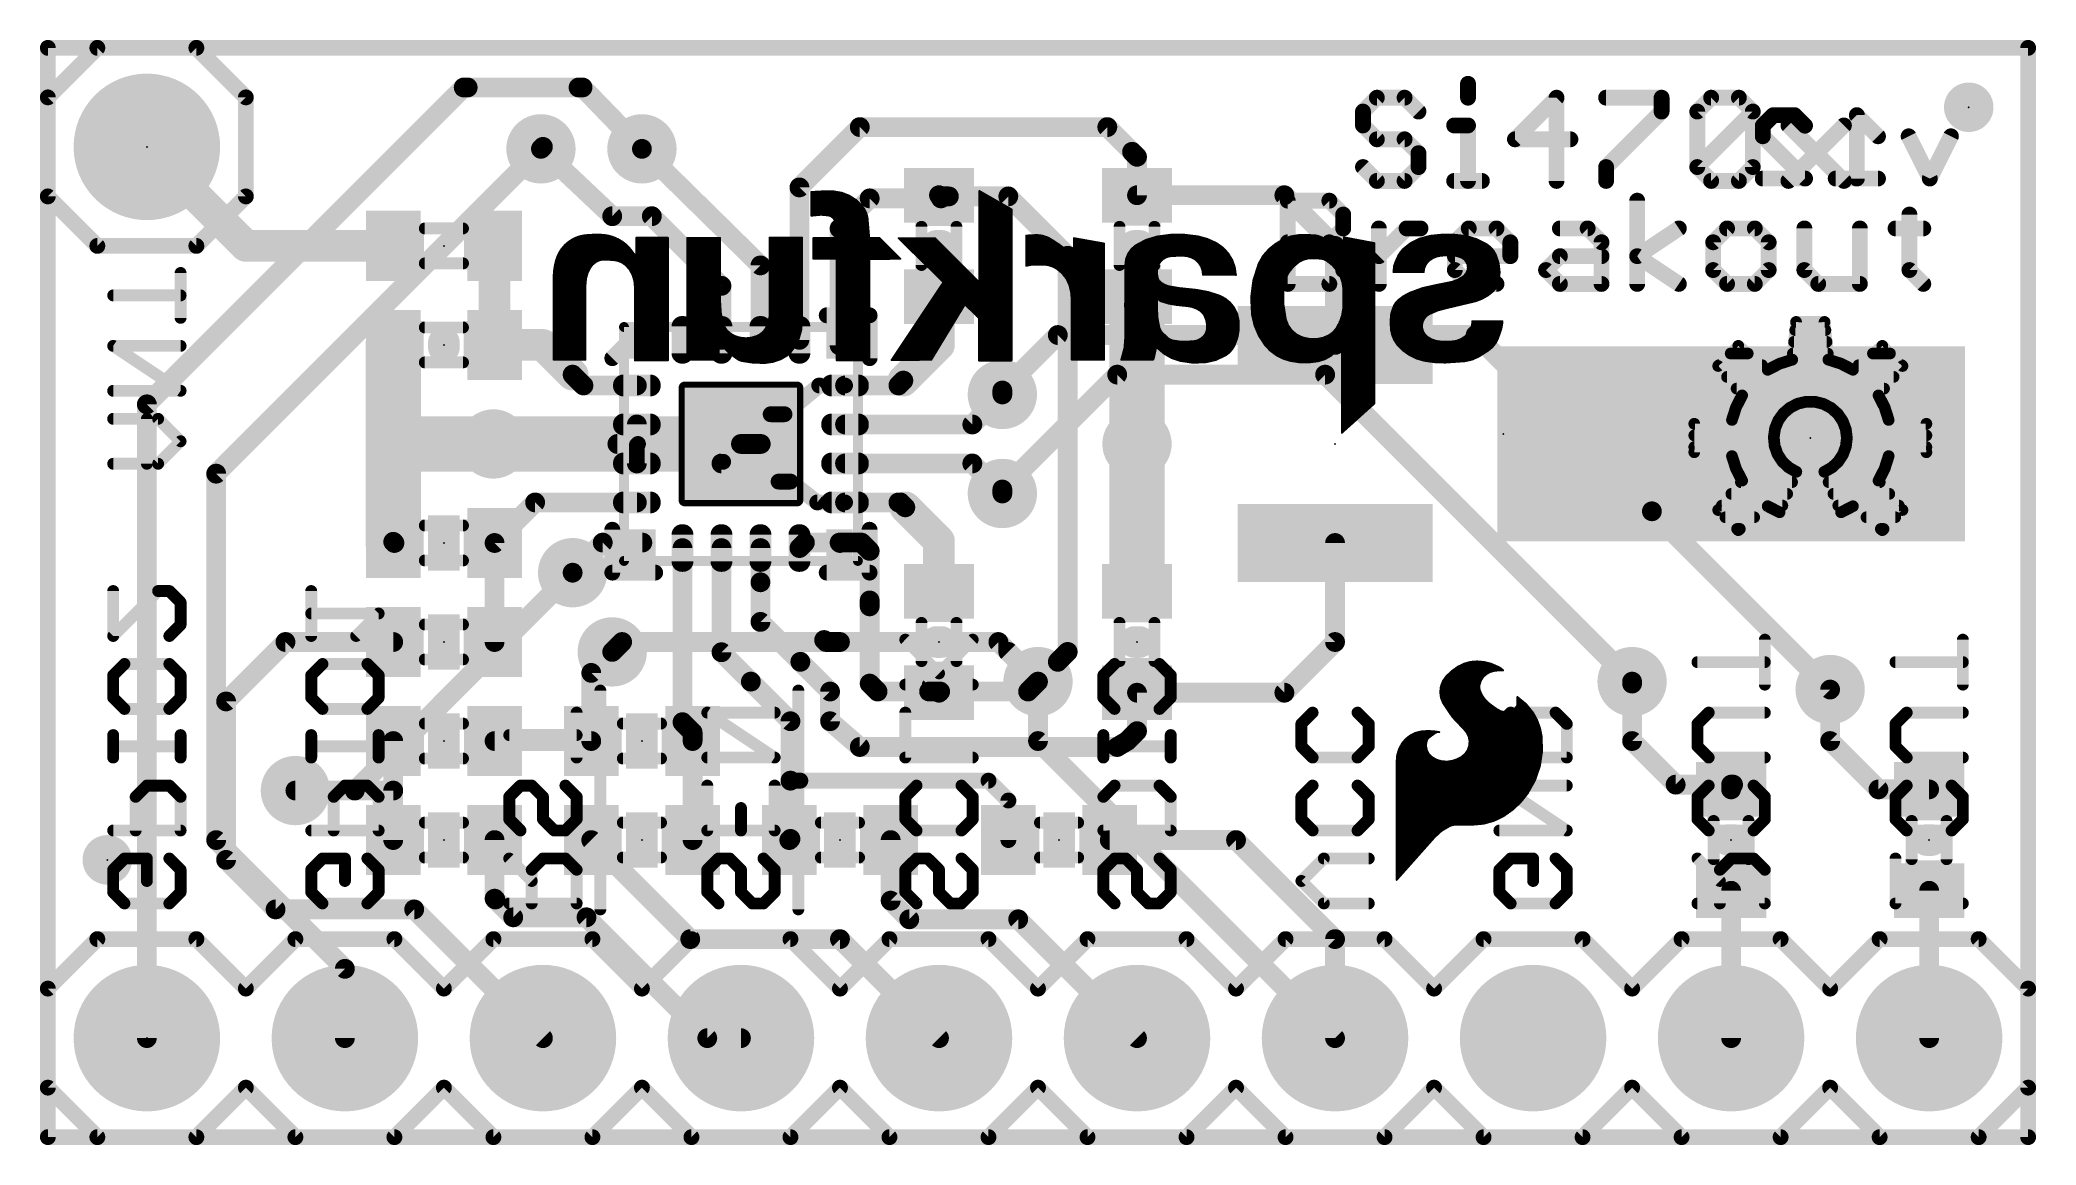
# Model space of a CAD drawing. Extents: x -0.1 to 25.5, y -0.1 to 14.1.
import ezdxf

# ---------------------------------------------------------------- set-up
doc = ezdxf.new("R2010")
doc.units = 0
for name, color, linetype in [('1', 12, 'CONTINUOUS'), ('16', 132, 'CONTINUOUS'), ('17', 110, 'CONTINUOUS'), ('18', 110, 'CONTINUOUS'), ('20', 53, 'CONTINUOUS'), ('21', 41, 'CONTINUOUS'), ('22', 40, 'CONTINUOUS'), ('23', 53, 'CONTINUOUS'), ('24', 53, 'CONTINUOUS'), ('51', 53, 'CONTINUOUS')]:
    doc.layers.add(name, color=color, linetype=linetype)

# ---------------------------------------------------------------- blocks, each defined once
blk = doc.blocks.new('RECT')
blk.add_solid([(-0.5, -0.5), (0.5, -0.5), (-0.5, 0.5), (0.5, 0.5)])
blk = doc.blocks.new('ROUNDP')
at = {"const_width": 0.5}
blk.add_lwpolyline([(0, -0.25, 1), (0, 0.25, 1), (0, -0.25)], format="xyb", dxfattribs=at)
blk = doc.blocks.new('PIE')
at = {"const_width": 0.5}
blk.add_lwpolyline([(0, -0.25, 1), (0, 0.25, 1), (0, -0.25)], format="xyb", dxfattribs=at)
blk = doc.blocks.new('RECT44800X97600R95')
at = {"const_width": 0.133}
blk.add_lwpolyline([(0.0735, -0.172), (0.0735, 0.172, 0.4142), (0.007, 0.2385), (-0.007, 0.2385, 0.4142), (-0.0735, 0.172), (-0.0735, -0.172, 0.4142), (-0.007, -0.2385), (0.007, -0.2385, 0.4142)], format="xyb", close=True, dxfattribs=at)
blk.add_solid([(-0.0324, -0.1974), (0.0324, -0.1974), (-0.0324, 0.1974), (0.0324, 0.1974)])
blk = doc.blocks.new('RECT256000X256000R10')
at = {"const_width": 0.08}
blk.add_lwpolyline([(0.76, -0.72), (0.76, 0.72, 0.4142), (0.72, 0.76), (-0.72, 0.76, 0.4142), (-0.76, 0.72), (-0.76, -0.72, 0.4142), (-0.72, -0.76), (0.72, -0.76, 0.4142)], format="xyb", close=True, dxfattribs=at)
blk.add_solid([(-0.74, -0.74), (0.74, -0.74), (-0.74, 0.74), (0.74, 0.74)])
blk = doc.blocks.new('ROUNDV')
at = {"const_width": 0.5}
blk.add_lwpolyline([(0, -0.25, 1), (0, 0.25, 1), (0, -0.25)], format="xyb", dxfattribs=at)

msp = doc.modelspace()

# ---------------------------------------------------------------- linework, layer by layer
at = {"layer": '1'}
for points, const_width in [([(9.64, 12.18), (10.414, 12.954)], 0.254), ([(10.414, 12.954), (13.589, 12.954)], 0.254), ([(13.589, 12.954), (13.9065, 12.6365)], 0.254), ([(2.54, 11.43), (1.27, 12.7)], 0.4064), ([(7.239, 11.811), (6.3246, 12.6746)], 0.254), ([(9.14, 11.18), (7.62, 12.6746)], 0.254), ([(13.9065, 12.6365), (13.97, 12.573)], 0.254), ([(13.97, 12.573), (13.9065, 12.6365)], 0.254), ([(13.97, 12.08), (13.97, 12.573)], 0.254), ([(9.64, 10.225), (9.64, 12.18)], 0.254), ([(10.155, 11.6536), (10.541, 12.0396)], 0.254), ([(10.541, 12.0396), (11.4554, 12.0396)], 0.254), ([(11.445, 12.065), (11.43, 12.08)], 0.254), ([(11.4554, 12.0546), (11.43, 12.08)], 0.254), ([(11.445, 12.065), (11.43, 12.08)], 0.254), ([(11.557, 12.065), (11.445, 12.065)], 0.254), ([(11.4554, 12.0396), (11.4554, 12.0546)], 0.254), ([(12.319, 12.065), (11.557, 12.065)], 0.254), ([(13.081, 11.303), (12.319, 12.065)], 0.254), ([(13.97, 12.08), (15.86, 12.08)], 0.254), ([(15.86, 12.08), (16.51, 11.43)], 0.254), ([(7.747, 11.811), (7.239, 11.811)], 0.254), ([(8.64, 10.918), (7.747, 11.811)], 0.254), ([(10.155, 10.155), (10.155, 11.6536)], 0.254), ([(4.43, 11.43), (2.54, 11.43)], 0.4064), ([(5.73, 11.43), (5.73, 10.16)], 0.4064), ([(16.51, 11.43), (16.51, 10.16)], 0.254), ([(9.14, 10.225), (9.14, 11.18)], 0.254), ([(13.081, 6.223), (13.081, 11.303)], 0.254), ([(8.64, 10.225), (8.64, 10.918)], 0.254), ([(13.97, 10.78), (13.97, 8.89)], 0.7112), ([(11.43, 10.16), (11.43, 10.78)], 0.4064), ([(4.43, 10.16), (4.43, 8.89)], 0.7112), ([(6.35, 10.16), (5.73, 10.16)], 0.4064), ([(6.35, 10.16), (6.731, 9.779)], 0.4064), ([(11.43, 10.16), (10.9728, 9.7028)], 0.4064), ([(6.87, 9.64), (6.731, 9.779)], 0.254), ([(7.555, 9.64), (6.87, 9.64)], 0.254), ([(9.894, 9.64), (9.4488, 9.271)], 0.2032), ([(10.225, 9.64), (9.894, 9.64)], 0.2032), ([(10.225, 9.64), (10.91, 9.64)], 0.254), ([(10.91, 9.64), (10.9728, 9.7028)], 0.254), ([(11.8578, 9.14), (12.2428, 9.525)], 0.254), ([(4.43, 8.89), (4.43, 7.635)], 0.7112), ([(5.715, 8.89), (4.43, 8.89)], 0.7112), ([(5.715, 8.89), (7.305, 8.89)], 0.7112), ([(7.5692, 8.89), (8.89, 8.89)], 0.7112), ([(7.555, 9.14), (7.555, 8.64)], 0.254), ([(9.271, 9.271), (8.89, 8.89)], 0.2032), ([(9.4488, 9.271), (9.271, 9.271)], 0.2032), ([(10.225, 9.14), (11.8578, 9.14)], 0.254), ([(13.97, 7), (13.97, 8.89)], 0.7112), ([(7.555, 8.8758), (7.5692, 8.89)], 0.2032), ([(7.555, 8.64), (7.555, 8.8758)], 0.2032), ([(8.8646, 8.89), (8.636, 8.6614)], 0.2032), ([(8.6614, 8.6614), (8.89, 8.89)], 0.2032), ([(8.89, 8.89), (9.144, 8.89)], 0.254), ([(8.89, 8.89), (8.8646, 8.89)], 0.2032), ([(9.3726, 8.4074), (8.89, 8.89)], 0.2032), ([(8.636, 8.6614), (8.6614, 8.6614)], 0.2032), ([(10.225, 8.64), (11.8578, 8.64)], 0.254), ([(11.8578, 8.64), (12.2428, 8.255)], 0.254), ([(9.525, 8.4074), (9.3726, 8.4074)], 0.2032), ([(9.8686, 8.14), (9.525, 8.4074)], 0.2032), ([(6.25, 8.14), (5.73, 7.62)], 0.254), ([(7.555, 8.14), (6.25, 8.14)], 0.254), ([(10.225, 8.14), (9.8686, 8.14)], 0.2032), ([(10.225, 8.14), (10.91, 8.14)], 0.254), ([(10.91, 8.14), (10.9354, 8.14)], 0.254), ([(11.43, 7.6454), (10.9982, 8.0772)], 0.4064), ([(10.9354, 8.14), (10.9982, 8.0772)], 0.254), ([(4.43, 7.62), (4.445, 7.62)], 0.7112), ([(4.43, 7.635), (4.445, 7.62)], 0.254), ([(5.73, 6.35), (5.73, 7.62)], 0.254), ([(7.117, 7.625), (6.731, 7.239)], 0.254), ([(7.625, 7.625), (7.117, 7.625)], 0.254), ([(8.14, 7.555), (8.14, 5.322)], 0.254), ([(8.64, 7.555), (8.64, 6.219)], 0.254), ([(9.14, 7.555), (9.14, 7.116)], 0.254), ([(9.71, 7.625), (9.64, 7.555)], 0.254), ([(10.155, 7.625), (9.71, 7.625)], 0.254), ([(10.16, 7.62), (10.155, 7.625)], 0.254), ([(10.155, 7.625), (10.4344, 7.625)], 0.254), ([(10.4344, 7.625), (10.541, 7.5184)], 0.254), ([(11.43, 7.62), (11.43, 7.6454)], 0.4064), ([(11.43, 7.62), (11.43, 7)], 0.4064), ([(16.51, 6.35), (16.51, 7.62)], 0.254), ([(10.541, 7.5184), (10.541, 6.8072)], 0.254), ([(9.14, 7.116), (9.14, 6.608)], 0.254), ([(10.541, 6.8072), (10.541, 6.8834)], 0.254), ([(10.541, 5.8166), (10.541, 6.8072)], 0.254), ([(9.14, 6.608), (9.652, 6.096)], 0.254), ([(2.286, 5.588), (3.048, 6.35)], 0.254), ([(3.048, 6.35), (4.43, 6.35)], 0.254), ([(15.86, 5.7), (16.51, 6.35)], 0.254), ([(6.97, 5.954), (7.239, 6.223)], 0.254), ([(8.64, 6.219), (9.017, 5.842)], 0.254), ([(10.033, 5.715), (9.652, 6.096)], 0.254), ([(12.7, 5.842), (12.954, 6.096)], 0.254), ([(12.954, 6.096), (13.081, 6.223)], 0.254), ([(6.97, 5.08), (6.97, 5.954)], 0.254), ([(9.525, 5.334), (9.017, 5.842)], 0.254), ([(10.6426, 5.715), (10.541, 5.8166)], 0.254), ([(12.573, 5.715), (12.7, 5.842)], 0.254), ([(20.32, 5.8166), (20.32, 5.842)], 0.254), ([(20.32, 5.842), (20.32, 5.8166)], 0.254), ([(20.32, 5.08), (20.32, 5.8166)], 0.254), ([(2.286, 3.556), (2.286, 5.588)], 0.254), ([(10.033, 5.334), (10.033, 5.715)], 0.254), ([(11.445, 5.715), (10.6426, 5.715)], 0.254), ([(11.303, 5.715), (11.43, 5.715)], 0.254), ([(11.43, 5.7), (11.43, 5.715)], 0.254), ([(11.445, 5.715), (11.43, 5.7)], 0.254), ([(11.445, 5.715), (12.573, 5.715)], 0.254), ([(13.97, 5.7), (13.97, 5.207)], 0.254), ([(13.97, 5.7), (15.86, 5.7)], 0.254), ([(22.86, 5.08), (22.86, 5.7404)], 0.254), ([(8.14, 5.322), (8.255, 5.207)], 0.254), ([(9.525, 4.572), (9.525, 5.334)], 0.254), ([(10.033, 5.334), (10.414, 5.0038)], 0.254), ([(4.43, 3.81), (4.43, 5.08)], 0.254), ([(5.73, 5.08), (6.97, 5.08)], 0.254), ([(8.27, 5.192), (8.255, 5.207)], 0.254), ([(8.27, 5.08), (8.27, 5.192)], 0.254), ([(8.27, 3.81), (8.27, 5.08)], 0.254), ([(10.414, 5.0038), (13.716, 5.0038)], 0.254), ([(13.716, 5.0038), (13.843, 5.08)], 0.254), ([(13.97, 5.207), (13.843, 5.08)], 0.254), ([(20.8788, 4.5212), (20.32, 5.08)], 0.254), ([(23.48, 4.46), (22.86, 5.08)], 0.254), ([(9.525, 3.825), (9.525, 4.572)], 0.254), ([(9.652, 4.572), (9.525, 4.572)], 0.2032), ([(12.065, 4.572), (9.652, 4.572)], 0.2032), ([(12.32, 4.317), (12.065, 4.572)], 0.2032), ([(21.59, 4.5212), (20.8788, 4.5212)], 0.254), ([(21.59, 4.46), (21.59, 4.5212)], 0.254), ([(21.59, 4.5212), (21.6154, 4.5212)], 0.254), ([(4.43, 4.445), (3.175, 4.445)], 0.254), ([(4.43, 3.81), (4.43, 4.445)], 0.254), ([(12.32, 3.81), (12.32, 4.317)], 0.2032), ([(24.13, 4.46), (23.48, 4.46)], 0.254), ([(5.73, 3.81), (5.73, 3.0584)], 0.254), ([(8.24, 2.54), (6.97, 3.81)], 0.254), ([(9.525, 3.825), (9.51, 3.81)], 0.254), ([(10.81, 3.81), (10.81, 3.033)], 0.254), ([(15.24, 3.81), (13.62, 3.81)], 0.254), ([(16.51, 2.54), (15.24, 3.81)], 0.254), ([(2.921, 2.921), (2.286, 3.556)], 0.254), ([(5.73, 3.0584), (5.7404, 3.048)], 0.254), ([(5.969, 2.8194), (5.7404, 3.048)], 0.254), ([(10.81, 3.033), (11.049, 2.794)], 0.254), ([(21.59, 1.27), (21.59, 3.16)], 0.254), ([(24.13, 1.27), (24.13, 3.16)], 0.254), ([(4.699, 2.921), (2.921, 2.921)], 0.254), ([(6.35, 1.27), (4.699, 2.921)], 0.254), ([(6.9088, 2.8194), (5.969, 2.8194)], 0.254), ([(8.4582, 1.27), (6.9088, 2.8194)], 0.254), ([(11.049, 2.794), (12.446, 2.794)], 0.254), ([(12.446, 2.794), (13.97, 1.27)], 0.254), ([(10.16, 2.54), (8.24, 2.54)], 0.254), ([(11.43, 1.27), (10.16, 2.54)], 0.254), ([(16.51, 1.27), (16.51, 2.54)], 0.254), ([(8.89, 1.27), (8.4582, 1.27)], 0.254)]:
    msp.add_lwpolyline(points, dxfattribs=dict(at, const_width=const_width))
for points, const_width in [([(10.414, 13.0175, 1), (10.414, 12.8905)], 0.127), ([(10.4589, 12.9091, 1), (10.3691, 12.9989)], 0.127), ([(13.6339, 12.9989, 1), (13.5441, 12.9091)], 0.127), ([(13.589, 12.8905, 1), (13.589, 13.0175)], 0.127), ([(1.3418, 12.7718, 1), (1.1982, 12.6282)], 0.2032), ([(6.3682, 12.7208, 1), (6.281, 12.6284)], 0.127), ([(7.6645, 12.7199, 1), (7.5755, 12.6293)], 0.127), ([(13.9514, 12.6814, 1), (13.8616, 12.5916)], 0.127), ([(13.9514, 12.6814, 1), (13.8616, 12.5916)], 0.127), ([(13.8616, 12.5916, 1), (13.9514, 12.6814)], 0.127), ([(14.0335, 12.573, 1), (13.9065, 12.573)], 0.127), ([(13.9251, 12.5281, 1), (14.0149, 12.6179)], 0.127), ([(13.9251, 12.5281, 1), (14.0149, 12.6179)], 0.127), ([(9.7035, 12.18, 1), (9.5765, 12.18)], 0.127), ([(9.5951, 12.2249, 1), (9.6849, 12.1351)], 0.127), ([(10.541, 12.1031, 1), (10.541, 11.9761)], 0.127), ([(10.5859, 11.9947, 1), (10.4961, 12.0845)], 0.127), ([(11.4749, 12.1249, 1), (11.3851, 12.0351)], 0.127), ([(11.4749, 12.1249, 1), (11.3851, 12.0351)], 0.127), ([(11.4749, 12.1249, 1), (11.3851, 12.0351)], 0.127), ([(11.445, 12.1285, 1), (11.445, 12.0015)], 0.127), ([(11.5189, 12.0546, 1), (11.3919, 12.0546)], 0.127), ([(11.3919, 12.0396, 1), (11.5189, 12.0396)], 0.127), ([(11.4001, 12.0201, 1), (11.4899, 12.1099)], 0.127), ([(11.4001, 12.0201, 1), (11.4899, 12.1099)], 0.127), ([(11.4105, 12.0097, 1), (11.5003, 12.0995)], 0.127), ([(11.4554, 11.9761, 1), (11.4554, 12.1031)], 0.127), ([(11.557, 12.1285, 1), (11.557, 12.0015)], 0.127), ([(11.557, 12.0015, 1), (11.557, 12.1285)], 0.127), ([(12.3639, 12.1099, 1), (12.2741, 12.0201)], 0.127), ([(12.319, 12.0015, 1), (12.319, 12.1285)], 0.127), ([(13.97, 12.1435, 1), (13.97, 12.0165)], 0.127), ([(13.9065, 12.08, 1), (14.0335, 12.08)], 0.127), ([(15.9049, 12.1249, 1), (15.8151, 12.0351)], 0.127), ([(15.86, 12.0165, 1), (15.86, 12.1435)], 0.127), ([(7.239, 11.8745, 1), (7.239, 11.7475)], 0.127), ([(7.1954, 11.7648, 1), (7.2826, 11.8572)], 0.127), ([(7.7919, 11.8559, 1), (7.7021, 11.7661)], 0.127), ([(7.747, 11.7475, 1), (7.747, 11.8745)], 0.127), ([(10.2185, 11.6536, 1), (10.0915, 11.6536)], 0.127), ([(2.54, 11.5316, 1), (2.54, 11.3284)], 0.2032), ([(2.4682, 11.3582, 1), (2.6118, 11.5018)], 0.2032), ([(4.43, 11.3284, 1), (4.43, 11.5316)], 0.2032), ([(5.8316, 11.43, 1), (5.6284, 11.43)], 0.2032), ([(10.1101, 11.6985, 1), (10.1999, 11.6087)], 0.127), ([(16.5735, 11.43, 1), (16.4465, 11.43)], 0.127), ([(16.4651, 11.3851, 1), (16.5549, 11.4749)], 0.127), ([(9.2035, 11.18, 1), (9.0765, 11.18)], 0.127), ([(9.0955, 11.1347, 1), (9.1845, 11.2253)], 0.127), ([(13.1445, 11.303, 1), (13.0175, 11.303)], 0.127), ([(13.0361, 11.2581, 1), (13.1259, 11.3479)], 0.127), ([(8.7035, 10.918, 1), (8.5765, 10.918)], 0.127), ([(8.5951, 10.8731, 1), (8.6849, 10.9629)], 0.127), ([(14.1478, 10.78, 1), (13.7922, 10.78)], 0.3556), ([(11.5316, 10.78, 1), (11.3284, 10.78)], 0.2032), ([(4.6078, 10.16, 1), (4.2522, 10.16)], 0.3556), ([(5.73, 10.2616, 1), (5.73, 10.0584)], 0.2032), ([(5.6284, 10.16, 1), (5.8316, 10.16)], 0.2032), ([(6.4218, 10.2318, 1), (6.2782, 10.0882)], 0.2032), ([(6.35, 10.0584, 1), (6.35, 10.2616)], 0.2032), ([(8.5765, 10.225, 1), (8.7035, 10.225)], 0.127), ([(9.0765, 10.225, 1), (9.2035, 10.225)], 0.127), ([(9.5765, 10.225, 1), (9.7035, 10.225)], 0.127), ([(11.3284, 10.16, 1), (11.5316, 10.16)], 0.2032), ([(11.5018, 10.0882, 1), (11.3582, 10.2318)], 0.2032), ([(10.0915, 10.155, 1), (10.2185, 10.155)], 0.127), ([(16.4465, 10.16, 1), (16.5735, 10.16)], 0.127), ([(6.6592, 9.7072, 1), (6.8028, 9.8508)], 0.2032), ([(6.7759, 9.8239, 1), (6.6861, 9.7341)], 0.127), ([(6.87, 9.7035, 1), (6.87, 9.5765)], 0.127), ([(6.8251, 9.5951, 1), (6.9149, 9.6849)], 0.127), ([(7.555, 9.5765, 1), (7.555, 9.7035)], 0.127), ([(9.894, 9.6908, 1), (9.894, 9.5892)], 0.1016), ([(9.9264, 9.6009, 1), (9.8616, 9.6791)], 0.1016), ([(10.225, 9.7035, 1), (10.225, 9.5765)], 0.127), ([(10.225, 9.5892, 1), (10.225, 9.6908)], 0.1016), ([(10.901, 9.7746, 1), (11.0446, 9.631)], 0.2032), ([(10.8651, 9.6849, 1), (10.9549, 9.5951)], 0.127), ([(10.91, 9.5765, 1), (10.91, 9.7035)], 0.127), ([(11.0177, 9.6579, 1), (10.9279, 9.7477)], 0.127), ([(12.2877, 9.4801, 1), (12.1979, 9.5699)], 0.127), ([(4.6078, 8.89, 1), (4.2522, 8.89)], 0.3556), ([(4.43, 9.0678, 1), (4.43, 8.7122)], 0.3556), ([(5.715, 9.0678, 1), (5.715, 8.7122)], 0.3556), ([(5.715, 8.7122, 1), (5.715, 9.0678)], 0.3556), ([(7.305, 8.7122, 1), (7.305, 9.0678)], 0.3556), ([(7.305, 8.89, 0.4142), (7.555, 9.14)], 0.254), ([(7.5692, 9.0678, 1), (7.5692, 8.7122)], 0.3556), ([(7.6185, 9.14, 1), (7.4915, 9.14)], 0.127), ([(7.6185, 9.14, 1), (7.4915, 9.14)], 0.127), ([(8.89, 8.7122, 1), (8.89, 9.0678)], 0.3556), ([(9.271, 9.3218, 1), (9.271, 9.2202)], 0.1016), ([(9.3069, 9.2351, 1), (9.2351, 9.3069)], 0.1016), ([(9.4164, 9.3101, 1), (9.4812, 9.2319)], 0.1016), ([(9.4488, 9.2202, 1), (9.4488, 9.3218)], 0.1016), ([(10.225, 9.2035, 1), (10.225, 9.0765)], 0.127), ([(11.8129, 9.1849, 1), (11.9027, 9.0951)], 0.127), ([(11.8578, 9.0765, 1), (11.8578, 9.2035)], 0.127), ([(14.1478, 8.89, 1), (13.7922, 8.89)], 0.3556), ([(4.2522, 8.89, 1), (4.6078, 8.89)], 0.3556), ([(7.305, 8.9535, 1), (7.305, 8.8265)], 0.127), ([(7.6058, 8.8758, 1), (7.5042, 8.8758)], 0.1016), ([(7.5191, 8.9117, 1), (7.5909, 8.8399)], 0.1016), ([(7.6051, 8.8541, 1), (7.5333, 8.9259)], 0.1016), ([(8.64, 8.64, 0.4142), (8.89, 8.89)], 0.254), ([(8.89, 8.9535, 1), (8.89, 8.8265)], 0.127), ([(8.9535, 8.89, 1), (8.8265, 8.89)], 0.127), ([(8.8646, 8.9408, 1), (8.8646, 8.8392)], 0.1016), ([(8.9005, 8.8541, 1), (8.8287, 8.9259)], 0.1016), ([(8.9259, 8.9259, 1), (8.8541, 8.8541)], 0.1016), ([(8.8541, 8.9259, 1), (8.9259, 8.8541)], 0.1016), ([(8.9259, 8.8541, 1), (8.8541, 8.9259)], 0.1016), ([(8.89, 8.8392, 1), (8.89, 8.9408)], 0.1016), ([(9.144, 8.8265, 1), (9.144, 8.9535)], 0.127), ([(13.7922, 8.89, 1), (14.1478, 8.89)], 0.3556), ([(8.64, 8.7035, 1), (8.64, 8.5765)], 0.127), ([(8.636, 8.7122, 1), (8.636, 8.6106)], 0.1016), ([(8.6001, 8.6973, 1), (8.6719, 8.6255)], 0.1016), ([(8.6255, 8.6973, 1), (8.6973, 8.6255)], 0.1016), ([(8.6614, 8.6106, 1), (8.6614, 8.7122)], 0.1016), ([(10.225, 8.7035, 1), (10.225, 8.5765)], 0.127), ([(11.9027, 8.6849, 1), (11.8129, 8.5951)], 0.127), ([(11.8578, 8.5765, 1), (11.8578, 8.7035)], 0.127), ([(7.4915, 8.64, 1), (7.6185, 8.64)], 0.127), ([(7.5042, 8.64, 1), (7.6058, 8.64)], 0.1016), ([(9.3726, 8.4582, 1), (9.3726, 8.3566)], 0.1016), ([(9.3367, 8.3715, 1), (9.4085, 8.4433)], 0.1016), ([(9.5562, 8.4475, 1), (9.4938, 8.3673)], 0.1016), ([(9.525, 8.3566, 1), (9.525, 8.4582)], 0.1016), ([(6.25, 8.2035, 1), (6.25, 8.0765)], 0.127), ([(6.2949, 8.0951, 1), (6.2051, 8.1849)], 0.127), ([(7.555, 8.0765, 1), (7.555, 8.2035)], 0.127), ([(9.8686, 8.1908, 1), (9.8686, 8.0892)], 0.1016), ([(9.8374, 8.0999, 1), (9.8998, 8.1801)], 0.1016), ([(10.225, 8.2035, 1), (10.225, 8.0765)], 0.127), ([(10.225, 8.0892, 1), (10.225, 8.1908)], 0.1016), ([(10.91, 8.2035, 1), (10.91, 8.0765)], 0.127), ([(11.07, 8.149, 1), (10.9264, 8.0054)], 0.2032), ([(10.9803, 8.1849, 1), (10.8905, 8.0951)], 0.127), ([(10.91, 8.0765, 1), (10.91, 8.2035)], 0.127), ([(10.9354, 8.0765, 1), (10.9354, 8.2035)], 0.127), ([(12.1979, 8.2101, 1), (12.2877, 8.2999)], 0.127), ([(4.43, 7.7978, 1), (4.43, 7.4422)], 0.3556), ([(4.445, 7.4422, 1), (4.445, 7.7978)], 0.3556), ([(10.9533, 8.0323, 1), (11.0431, 8.1221)], 0.127), ([(4.2522, 7.635, 1), (4.6078, 7.635)], 0.3556), ([(4.4749, 7.6799, 1), (4.3851, 7.5901)], 0.127), ([(4.4001, 7.5751, 1), (4.4899, 7.6649)], 0.127), ([(5.7935, 7.62, 1), (5.6665, 7.62)], 0.127), ([(5.6851, 7.6649, 1), (5.7749, 7.5751)], 0.127), ([(7.117, 7.6885, 1), (7.117, 7.5615)], 0.127), ([(7.1619, 7.5801, 1), (7.0721, 7.6699)], 0.127), ([(7.625, 7.5615, 1), (7.625, 7.6885)], 0.127), ([(8.2035, 7.555, 1), (8.0765, 7.555)], 0.127), ([(8.7035, 7.555, 1), (8.5765, 7.555)], 0.127), ([(9.2035, 7.555, 1), (9.0765, 7.555)], 0.127), ([(9.71, 7.6885, 1), (9.71, 7.5615)], 0.127), ([(9.7549, 7.5801, 1), (9.6651, 7.6699)], 0.127), ([(10.1999, 7.6699, 1), (10.1101, 7.5801)], 0.127), ([(10.155, 7.6885, 1), (10.155, 7.5615)], 0.127), ([(10.1151, 7.5751, 1), (10.2049, 7.6649)], 0.127), ([(10.155, 7.5615, 1), (10.155, 7.6885)], 0.127), ([(10.4793, 7.6699, 1), (10.3895, 7.5801)], 0.127), ([(10.4344, 7.5615, 1), (10.4344, 7.6885)], 0.127), ([(11.5316, 7.6454, 1), (11.3284, 7.6454)], 0.2032), ([(11.5316, 7.62, 1), (11.3284, 7.62)], 0.2032), ([(11.3284, 7.62, 1), (11.5316, 7.62)], 0.2032), ([(11.3582, 7.5736, 1), (11.5018, 7.7172)], 0.2032), ([(16.5735, 7.62, 1), (16.4465, 7.62)], 0.127), ([(9.5951, 7.5999, 1), (9.6849, 7.5101)], 0.127), ([(10.6045, 7.5184, 1), (10.4775, 7.5184)], 0.127), ([(10.4961, 7.4735, 1), (10.5859, 7.5633)], 0.127), ([(6.6861, 7.2839, 1), (6.7759, 7.1941)], 0.127), ([(9.2035, 7.116, 1), (9.0765, 7.116)], 0.127), ([(9.0765, 7.116, 1), (9.2035, 7.116)], 0.127), ([(13.7922, 7, 1), (14.1478, 7)], 0.3556), ([(10.6045, 6.8834, 1), (10.4775, 6.8834)], 0.127), ([(10.6045, 6.8072, 1), (10.4775, 6.8072)], 0.127), ([(11.3284, 7, 1), (11.5316, 7)], 0.2032), ([(9.1849, 6.6529, 1), (9.0951, 6.5631)], 0.127), ([(9.0765, 6.608, 1), (9.2035, 6.608)], 0.127), ([(10.4775, 6.8072, 1), (10.6045, 6.8072)], 0.127), ([(10.4775, 6.8072, 1), (10.6045, 6.8072)], 0.127), ([(3.048, 6.4135, 1), (3.048, 6.2865)], 0.127), ([(3.0929, 6.3051, 1), (3.0031, 6.3949)], 0.127), ([(4.43, 6.2865, 1), (4.43, 6.4135)], 0.127), ([(5.6665, 6.35, 1), (5.7935, 6.35)], 0.127), ([(16.4465, 6.35, 1), (16.5735, 6.35)], 0.127), ([(16.5549, 6.3051, 1), (16.4651, 6.3949)], 0.127), ([(7.2839, 6.1781, 1), (7.1941, 6.2679)], 0.127), ([(8.6849, 6.2639, 1), (8.5951, 6.1741)], 0.127), ([(8.5765, 6.219, 1), (8.7035, 6.219)], 0.127), ([(9.6969, 6.1409, 1), (9.6071, 6.0511)], 0.127), ([(9.6071, 6.0511, 1), (9.6969, 6.1409)], 0.127), ([(12.9091, 6.1409, 1), (12.9989, 6.0511)], 0.127), ([(12.9989, 6.0511, 1), (12.9091, 6.1409)], 0.127), ([(13.0175, 6.223, 1), (13.1445, 6.223)], 0.127), ([(13.1259, 6.1781, 1), (13.0361, 6.2679)], 0.127), ([(7.0335, 5.954, 1), (6.9065, 5.954)], 0.127), ([(6.9251, 5.9989, 1), (7.0149, 5.9091)], 0.127), ([(9.0619, 5.8869, 1), (8.9721, 5.7971)], 0.127), ([(8.9721, 5.7971, 1), (9.0619, 5.8869)], 0.127), ([(10.5859, 5.8615, 1), (10.4961, 5.7717)], 0.127), ([(12.6551, 5.8869, 1), (12.7449, 5.7971)], 0.127), ([(12.7449, 5.7971, 1), (12.6551, 5.8869)], 0.127), ([(20.3835, 5.842, 1), (20.2565, 5.842)], 0.127), ([(20.3835, 5.842, 1), (20.2565, 5.842)], 0.127), ([(20.3835, 5.8166, 1), (20.2565, 5.8166)], 0.127), ([(2.3495, 5.588, 1), (2.2225, 5.588)], 0.127), ([(2.2411, 5.6329, 1), (2.3309, 5.5431)], 0.127), ([(10.0965, 5.715, 1), (9.9695, 5.715)], 0.127), ([(9.9881, 5.6701, 1), (10.0779, 5.7599)], 0.127), ([(10.4775, 5.8166, 1), (10.6045, 5.8166)], 0.127), ([(10.6426, 5.7785, 1), (10.6426, 5.6515)], 0.127), ([(10.5977, 5.6701, 1), (10.6875, 5.7599)], 0.127), ([(11.303, 5.7785, 1), (11.303, 5.6515)], 0.127), ([(11.4935, 5.715, 1), (11.3665, 5.715)], 0.127), ([(11.3851, 5.7449, 1), (11.4749, 5.6551)], 0.127), ([(11.3665, 5.7, 1), (11.4935, 5.7)], 0.127), ([(11.445, 5.7785, 1), (11.445, 5.6515)], 0.127), ([(11.4899, 5.6701, 1), (11.4001, 5.7599)], 0.127), ([(11.43, 5.6515, 1), (11.43, 5.7785)], 0.127), ([(11.445, 5.6515, 1), (11.445, 5.7785)], 0.127), ([(12.5281, 5.7599, 1), (12.6179, 5.6701)], 0.127), ([(12.573, 5.6515, 1), (12.573, 5.7785)], 0.127), ([(14.0335, 5.7, 1), (13.9065, 5.7)], 0.127), ([(13.97, 5.7635, 1), (13.97, 5.6365)], 0.127), ([(15.8151, 5.7449, 1), (15.9049, 5.6551)], 0.127), ([(15.86, 5.6365, 1), (15.86, 5.7635)], 0.127), ([(20.2565, 5.8166, 1), (20.3835, 5.8166)], 0.127), ([(20.2565, 5.8166, 1), (20.3835, 5.8166)], 0.127), ([(22.9235, 5.7404, 1), (22.7965, 5.7404)], 0.127), ([(8.1849, 5.3669, 1), (8.0951, 5.2771)], 0.127), ([(8.0765, 5.322, 1), (8.2035, 5.322)], 0.127), ([(9.5885, 5.334, 1), (9.4615, 5.334)], 0.127), ([(9.4801, 5.2891, 1), (9.5699, 5.3789)], 0.127), ([(10.0746, 5.382, 1), (9.9914, 5.286)], 0.127), ([(9.9695, 5.334, 1), (10.0965, 5.334)], 0.127), ([(4.4935, 5.08, 1), (4.3665, 5.08)], 0.127), ([(5.73, 5.1435, 1), (5.73, 5.0165)], 0.127), ([(6.9065, 5.08, 1), (7.0335, 5.08)], 0.127), ([(6.97, 5.0165, 1), (6.97, 5.1435)], 0.127), ([(8.2999, 5.2519, 1), (8.2101, 5.1621)], 0.127), ([(8.3335, 5.192, 1), (8.2065, 5.192)], 0.127), ([(8.3335, 5.08, 1), (8.2065, 5.08)], 0.127), ([(8.2065, 5.08, 1), (8.3335, 5.08)], 0.127), ([(8.2101, 5.1621, 1), (8.2999, 5.2519)], 0.127), ([(8.2251, 5.1471, 1), (8.3149, 5.2369)], 0.127), ([(10.414, 5.0673, 1), (10.414, 4.9403)], 0.127), ([(13.6833, 5.0583, 1), (13.7487, 4.9493)], 0.127), ([(13.716, 4.9403, 1), (13.716, 5.0673)], 0.127), ([(13.7981, 5.1249, 1), (13.8879, 5.0351)], 0.127), ([(13.8757, 5.0255, 1), (13.8103, 5.1345)], 0.127), ([(13.9065, 5.207, 1), (14.0335, 5.207)], 0.127), ([(14.0149, 5.1621, 1), (13.9251, 5.2519)], 0.127), ([(20.3649, 5.1249, 1), (20.2751, 5.0351)], 0.127), ([(20.2565, 5.08, 1), (20.3835, 5.08)], 0.127), ([(22.9049, 5.1249, 1), (22.8151, 5.0351)], 0.127), ([(22.7965, 5.08, 1), (22.9235, 5.08)], 0.127), ([(10.3724, 4.9558, 1), (10.4556, 5.0518)], 0.127), ([(9.5885, 4.572, 1), (9.4615, 4.572)], 0.127), ([(9.4615, 4.572, 1), (9.5885, 4.572)], 0.127), ([(9.525, 4.6228, 1), (9.525, 4.5212)], 0.1016), ([(9.652, 4.6228, 1), (9.652, 4.5212)], 0.1016), ([(9.652, 4.5212, 1), (9.652, 4.6228)], 0.1016), ([(12.1009, 4.6079, 1), (12.0291, 4.5361)], 0.1016), ([(12.065, 4.5212, 1), (12.065, 4.6228)], 0.1016), ([(20.8788, 4.5847, 1), (20.8788, 4.4577)], 0.127), ([(20.8339, 4.4763, 1), (20.9237, 4.5661)], 0.127), ([(21.6535, 4.5212, 1), (21.5265, 4.5212)], 0.127), ([(21.59, 4.5847, 1), (21.59, 4.4577)], 0.127), ([(21.59, 4.4577, 1), (21.59, 4.5847)], 0.127), ([(21.6154, 4.4577, 1), (21.6154, 4.5847)], 0.127), ([(3.175, 4.5085, 1), (3.175, 4.3815)], 0.127), ([(4.4935, 4.445, 1), (4.3665, 4.445)], 0.127), ([(4.43, 4.3815, 1), (4.43, 4.5085)], 0.127), ([(12.3708, 4.317, 1), (12.2692, 4.317)], 0.1016), ([(12.2841, 4.2811, 1), (12.3559, 4.3529)], 0.1016), ([(21.5265, 4.46, 1), (21.6535, 4.46)], 0.127), ([(23.48, 4.5235, 1), (23.48, 4.3965)], 0.127), ([(23.4351, 4.4151, 1), (23.5249, 4.5049)], 0.127), ([(24.13, 4.3965, 1), (24.13, 4.5235)], 0.127), ([(4.3665, 3.81, 1), (4.4935, 3.81)], 0.127), ([(4.3665, 3.81, 1), (4.4935, 3.81)], 0.127), ([(5.7935, 3.81, 1), (5.6665, 3.81)], 0.127), ([(7.0149, 3.8549, 1), (6.9251, 3.7651)], 0.127), ([(8.2065, 3.81, 1), (8.3335, 3.81)], 0.127), ([(9.4651, 3.8549, 1), (9.5549, 3.7651)], 0.127), ([(9.4615, 3.825, 1), (9.5885, 3.825)], 0.127), ([(9.5699, 3.7801, 1), (9.4801, 3.8699)], 0.127), ([(10.8735, 3.81, 1), (10.7465, 3.81)], 0.127), ([(12.2692, 3.81, 1), (12.3708, 3.81)], 0.1016), ([(13.62, 3.8735, 1), (13.62, 3.7465)], 0.127), ([(15.2849, 3.8549, 1), (15.1951, 3.7651)], 0.127), ([(15.24, 3.7465, 1), (15.24, 3.8735)], 0.127), ([(2.3309, 3.6009, 1), (2.2411, 3.5111)], 0.127), ([(2.2225, 3.556, 1), (2.3495, 3.556)], 0.127), ([(5.7749, 3.1033, 1), (5.6851, 3.0135)], 0.127), ([(5.6665, 3.0584, 1), (5.7935, 3.0584)], 0.127), ([(5.7853, 3.0929, 1), (5.6955, 3.0031)], 0.127), ([(5.6955, 3.0031, 1), (5.7853, 3.0929)], 0.127), ([(10.8549, 3.0779, 1), (10.7651, 2.9881)], 0.127), ([(10.7465, 3.033, 1), (10.8735, 3.033)], 0.127), ([(21.6535, 3.16, 1), (21.5265, 3.16)], 0.127), ([(24.1935, 3.16, 1), (24.0665, 3.16)], 0.127), ([(2.921, 2.9845, 1), (2.921, 2.8575)], 0.127), ([(2.8761, 2.8761, 1), (2.9659, 2.9659)], 0.127), ([(4.7439, 2.9659, 1), (4.6541, 2.8761)], 0.127), ([(4.699, 2.8575, 1), (4.699, 2.9845)], 0.127), ([(5.969, 2.8829, 1), (5.969, 2.7559)], 0.127), ([(5.9241, 2.7745, 1), (6.0139, 2.8643)], 0.127), ([(6.9537, 2.8643, 1), (6.8639, 2.7745)], 0.127), ([(6.9088, 2.7559, 1), (6.9088, 2.8829)], 0.127), ([(11.049, 2.8575, 1), (11.049, 2.7305)], 0.127), ([(11.0041, 2.7491, 1), (11.0939, 2.8389)], 0.127), ([(12.4909, 2.8389, 1), (12.4011, 2.7491)], 0.127), ([(12.446, 2.7305, 1), (12.446, 2.8575)], 0.127), ([(8.24, 2.6035, 1), (8.24, 2.4765)], 0.127), ([(8.1951, 2.4951, 1), (8.2849, 2.5849)], 0.127), ([(10.2049, 2.5849, 1), (10.1151, 2.4951)], 0.127), ([(10.16, 2.4765, 1), (10.16, 2.6035)], 0.127), ([(16.5735, 2.54, 1), (16.4465, 2.54)], 0.127), ([(16.4651, 2.4951, 1), (16.5549, 2.5849)], 0.127), ([(6.3051, 1.2251, 1), (6.3949, 1.3149)], 0.127), ([(8.4582, 1.3335, 1), (8.4582, 1.2065)], 0.127), ([(8.4133, 1.2251, 1), (8.5031, 1.3149)], 0.127), ([(8.89, 1.2065, 1), (8.89, 1.3335)], 0.127), ([(11.3851, 1.2251, 1), (11.4749, 1.3149)], 0.127), ([(13.9251, 1.2251, 1), (14.0149, 1.3149)], 0.127), ([(16.4465, 1.27, 1), (16.5735, 1.27)], 0.127), ([(21.5265, 1.27, 1), (21.6535, 1.27)], 0.127), ([(24.0665, 1.27, 1), (24.1935, 1.27)], 0.127)]:
    msp.add_lwpolyline(points, format="xyb", dxfattribs=dict(at, const_width=const_width))
at = {"layer": '16'}
for points, const_width in [([(0, 0), (0, 13.97)], 0.2032), ([(0, 13.97), (25.4, 13.97)], 0.2032), ([(25.4, 13.97), (25.4, 0)], 0.2032), ([(1.27, 9.398), (5.334, 13.462)], 0.254), ([(5.334, 13.462), (5.3848, 13.462)], 0.254), ([(5.3848, 13.462), (6.8072, 13.462)], 0.254), ([(6.8072, 13.462), (6.858, 13.462)], 0.254), ([(6.858, 13.462), (7.62, 12.6746)], 0.254), ([(21.996, 12.9715), (22.1316, 13.1071)], 0.2032), ([(21.996, 12.8359), (21.996, 12.9715)], 0.2032), ([(22.1316, 13.1071), (22.4028, 13.1071)], 0.2032), ([(22.4028, 13.1071), (22.5384, 12.9715)], 0.2032), ([(23.4739, 12.8359), (23.2027, 13.1071)], 0.2032), ([(23.2027, 13.1071), (23.2027, 12.2936)], 0.2032), ([(6.3246, 12.6746), (6.35, 12.7)], 0.254), ([(6.3246, 12.6746), (6.35, 12.7)], 0.254), ([(22.5384, 12.2936), (21.996, 12.8359)], 0.2032), ([(24.1382, 12.2936), (23.8671, 12.8359)], 0.2032), ([(24.4094, 12.8359), (24.1382, 12.2936)], 0.2032), ([(2.159, 8.509), (6.3246, 12.6746)], 0.254), ([(21.996, 12.2936), (22.5384, 12.2936)], 0.2032), ([(23.4739, 12.2936), (22.9316, 12.2936)], 0.2032), ([(12.2428, 9.5758), (12.954, 10.287)], 0.254), ([(12.954, 10.287), (18.3134, 10.287)], 0.254), ([(18.3134, 10.287), (20.574, 8.0264)], 0.254), ([(12.2428, 8.3058), (13.716, 9.779)], 0.254), ([(13.716, 9.779), (16.383, 9.779)], 0.254), ([(20.32, 5.842), (16.383, 9.779)], 0.254), ([(1.27, 1.27), (1.27, 9.398)], 0.254), ([(12.2428, 9.525), (12.2428, 9.5758)], 0.254), ([(2.159, 3.81), (2.159, 8.509)], 0.254), ([(12.2428, 8.255), (12.2428, 8.3058)], 0.254), ([(20.574, 8.0264), (22.86, 5.7404)], 0.254), ([(3.937, 4.445), (6.731, 7.239)], 0.254), ([(7.366, 6.35), (7.239, 6.223)], 0.254), ([(9.9822, 6.35), (7.366, 6.35)], 0.254), ([(9.9568, 6.3754), (9.9822, 6.35)], 0.254), ([(10.16, 6.35), (9.9822, 6.35)], 0.254), ([(9.9822, 6.35), (10.16, 6.35)], 0.254), ([(10.16, 6.35), (12.192, 6.35)], 0.254), ([(12.192, 6.35), (12.7, 5.842)], 0.254), ([(12.319, 6.223), (12.7, 5.842)], 0.254), ([(12.7, 5.842), (12.7, 5.08)], 0.254), ([(12.7, 5.08), (16.51, 1.27)], 0.254), ([(3.175, 4.445), (3.937, 4.445)], 0.254), ([(3.81, 2.159), (2.159, 3.81)], 0.254), ([(3.81, 1.27), (3.81, 2.159)], 0.254), ([(25.4, 0), (0, 0)], 0.2032)]:
    msp.add_lwpolyline(points, dxfattribs=dict(at, const_width=const_width))
for points, const_width in [([(0.0508, 13.97, 1), (-0.0508, 13.97)], 0.1016), ([(0, 14.0208, 1), (0, 13.9192)], 0.1016), ([(25.4508, 13.97, 1), (25.3492, 13.97)], 0.1016), ([(25.4, 13.9192, 1), (25.4, 14.0208)], 0.1016), ([(5.334, 13.5255, 1), (5.334, 13.3985)], 0.127), ([(5.3789, 13.4171, 1), (5.2891, 13.5069)], 0.127), ([(5.3848, 13.5255, 1), (5.3848, 13.3985)], 0.127), ([(5.3848, 13.3985, 1), (5.3848, 13.5255)], 0.127), ([(6.8072, 13.5255, 1), (6.8072, 13.3985)], 0.127), ([(6.9036, 13.5062, 1), (6.8124, 13.4178)], 0.127), ([(6.8072, 13.3985, 1), (6.8072, 13.5255)], 0.127), ([(6.858, 13.3985, 1), (6.858, 13.5255)], 0.127), ([(22.0468, 12.9715, 1), (21.9452, 12.9715)], 0.1016), ([(21.9601, 13.0074, 1), (22.032, 12.9356)], 0.1016), ([(22.1316, 13.1579, 1), (22.1316, 13.0563)], 0.1016), ([(22.1675, 13.0712, 1), (22.0957, 13.143)], 0.1016), ([(22.4387, 13.143, 1), (22.3669, 13.0712)], 0.1016), ([(22.4028, 13.0563, 1), (22.4028, 13.1579)], 0.1016), ([(22.5024, 12.9356, 1), (22.5743, 13.0074)], 0.1016), ([(23.2386, 13.143, 1), (23.1668, 13.0712)], 0.1016), ([(23.2535, 13.1071, 1), (23.1519, 13.1071)], 0.1016), ([(6.3949, 12.6551, 1), (6.3051, 12.7449)], 0.127), ([(6.3949, 12.6551, 1), (6.3051, 12.7449)], 0.127), ([(22.032, 12.8718, 1), (21.9601, 12.8)], 0.1016), ([(21.9452, 12.8359, 1), (22.0468, 12.8359)], 0.1016), ([(23.438, 12.8, 1), (23.5098, 12.8718)], 0.1016), ([(23.9125, 12.8586, 1), (23.8216, 12.8132)], 0.1016), ([(24.4548, 12.8132, 1), (24.364, 12.8586)], 0.1016), ([(6.2797, 12.7195, 1), (6.3695, 12.6297)], 0.127), ([(6.2797, 12.7195, 1), (6.3695, 12.6297)], 0.127), ([(6.3695, 12.6297, 1), (6.2797, 12.7195)], 0.127), ([(7.5744, 12.6304, 1), (7.6656, 12.7188)], 0.127), ([(21.996, 12.3444, 1), (21.996, 12.2428)], 0.1016), ([(22.5024, 12.2577, 1), (22.5743, 12.3295)], 0.1016), ([(22.5384, 12.2428, 1), (22.5384, 12.3444)], 0.1016), ([(22.9316, 12.3444, 1), (22.9316, 12.2428)], 0.1016), ([(23.1519, 12.2936, 1), (23.2535, 12.2936)], 0.1016), ([(23.4739, 12.2428, 1), (23.4739, 12.3444)], 0.1016), ([(24.0928, 12.3163, 1), (24.1837, 12.2709)], 0.1016), ([(24.0928, 12.2709, 1), (24.1837, 12.3163)], 0.1016), ([(12.954, 10.3505, 1), (12.954, 10.2235)], 0.127), ([(12.9989, 10.2421, 1), (12.9091, 10.3319)], 0.127), ([(18.3583, 10.3319, 1), (18.2685, 10.2421)], 0.127), ([(18.3134, 10.2235, 1), (18.3134, 10.3505)], 0.127), ([(13.716, 9.8425, 1), (13.716, 9.7155)], 0.127), ([(13.7609, 9.7341, 1), (13.6711, 9.8239)], 0.127), ([(16.4279, 9.8239, 1), (16.3381, 9.7341)], 0.127), ([(16.383, 9.7155, 1), (16.383, 9.8425)], 0.127), ([(1.3335, 9.398, 1), (1.2065, 9.398)], 0.127), ([(1.2251, 9.4429, 1), (1.3149, 9.3531)], 0.127), ([(12.3063, 9.5758, 1), (12.1793, 9.5758)], 0.127), ([(12.1979, 9.6207, 1), (12.2877, 9.5309)], 0.127), ([(12.1793, 9.525, 1), (12.3063, 9.525)], 0.127), ([(2.2225, 8.509, 1), (2.0955, 8.509)], 0.127), ([(2.1141, 8.5539, 1), (2.2039, 8.4641)], 0.127), ([(12.3063, 8.3058, 1), (12.1793, 8.3058)], 0.127), ([(12.1979, 8.3507, 1), (12.2877, 8.2609)], 0.127), ([(12.1793, 8.255, 1), (12.3063, 8.255)], 0.127), ([(20.6189, 8.0713, 1), (20.5291, 7.9815)], 0.127), ([(20.5291, 7.9815, 1), (20.6189, 8.0713)], 0.127), ([(6.7759, 7.1941, 1), (6.6861, 7.2839)], 0.127), ([(7.366, 6.4135, 1), (7.366, 6.2865)], 0.127), ([(7.4109, 6.3051, 1), (7.3211, 6.3949)], 0.127), ([(10.0017, 6.4203, 1), (9.9119, 6.3305)], 0.127), ([(9.9822, 6.4135, 1), (9.9822, 6.2865)], 0.127), ([(9.9822, 6.4135, 1), (9.9822, 6.2865)], 0.127), ([(9.9373, 6.3051, 1), (10.0271, 6.3949)], 0.127), ([(9.9822, 6.2865, 1), (9.9822, 6.4135)], 0.127), ([(10.16, 6.4135, 1), (10.16, 6.2865)], 0.127), ([(10.16, 6.2865, 1), (10.16, 6.4135)], 0.127), ([(10.16, 6.2865, 1), (10.16, 6.4135)], 0.127), ([(12.2369, 6.3949, 1), (12.1471, 6.3051)], 0.127), ([(12.192, 6.2865, 1), (12.192, 6.4135)], 0.127), ([(7.1941, 6.2679, 1), (7.2839, 6.1781)], 0.127), ([(12.3639, 6.2679, 1), (12.2741, 6.1781)], 0.127), ([(12.7635, 5.842, 1), (12.6365, 5.842)], 0.127), ([(12.6551, 5.7971, 1), (12.7449, 5.8869)], 0.127), ([(12.6551, 5.7971, 1), (12.7449, 5.8869)], 0.127), ([(20.2751, 5.7971, 1), (20.3649, 5.8869)], 0.127), ([(22.8151, 5.6955, 1), (22.9049, 5.7853)], 0.127), ([(12.7449, 5.1249, 1), (12.6551, 5.0351)], 0.127), ([(12.6365, 5.08, 1), (12.7635, 5.08)], 0.127), ([(3.175, 4.5085, 1), (3.175, 4.3815)], 0.127), ([(3.8921, 4.4899, 1), (3.9819, 4.4001)], 0.127), ([(3.937, 4.3815, 1), (3.937, 4.5085)], 0.127), ([(2.2039, 3.8549, 1), (2.1141, 3.7651)], 0.127), ([(2.0955, 3.81, 1), (2.2225, 3.81)], 0.127), ([(3.8735, 2.159, 1), (3.7465, 2.159)], 0.127), ([(3.7651, 2.1141, 1), (3.8549, 2.2039)], 0.127), ([(1.2065, 1.27, 1), (1.3335, 1.27)], 0.127), ([(3.7465, 1.27, 1), (3.8735, 1.27)], 0.127), ([(16.4651, 1.2251, 1), (16.5549, 1.3149)], 0.127), ([(0, 0.0508, 1), (0, -0.0508)], 0.1016), ([(-0.0508, 0, 1), (0.0508, 0)], 0.1016), ([(25.3492, 0, 1), (25.4508, 0)], 0.1016), ([(25.4, -0.0508, 1), (25.4, 0.0508)], 0.1016)]:
    msp.add_lwpolyline(points, format="xyb", dxfattribs=dict(at, const_width=const_width))
at = {"layer": '20', "const_width": 0.2032}
for points in [[(25.4, 13.97), (0, 13.97)], [(0, 13.97), (0, 0)], [(25.4, 0), (25.4, 13.97)], [(0, 0), (25.4, 0)]]:
    msp.add_lwpolyline(points, dxfattribs=at)
at = {"layer": '20', "const_width": 0.1016}
for points in [[(0, 14.0208, 1), (0, 13.9192)], [(0.0508, 13.97, 1), (-0.0508, 13.97)], [(25.4508, 13.97, 1), (25.3492, 13.97)], [(25.4, 13.9192, 1), (25.4, 14.0208)], [(0, 0.0508, 1), (0, -0.0508)], [(-0.0508, 0, 1), (0.0508, 0)], [(25.3492, 0, 1), (25.4508, 0)], [(25.4, -0.0508, 1), (25.4, 0.0508)]]:
    msp.add_lwpolyline(points, format="xyb", dxfattribs=at)
at = {"layer": '21'}
for points, const_width in [([(0.635, 13.97), (0, 13.335)], 0.2032), ([(1.905, 13.97), (0.635, 13.97)], 0.2032), ([(2.54, 13.335), (1.905, 13.97)], 0.2032), ([(18.2155, 13.5089), (18.2155, 13.3309)], 0.2032), ([(0, 13.335), (0, 12.065)], 0.2032), ([(2.54, 12.065), (2.54, 13.335)], 0.2032), ([(17.0462, 13.3309), (16.8682, 13.153)], 0.2032), ([(17.4021, 13.3309), (17.0462, 13.3309)], 0.2032), ([(17.58, 13.153), (17.4021, 13.3309)], 0.2032), ([(19.3511, 13.3309), (18.8172, 12.7971)], 0.2032), ([(19.3511, 12.2632), (19.3511, 13.3309)], 0.2032), ([(19.9866, 13.3309), (20.6984, 13.3309)], 0.2032), ([(20.6984, 13.3309), (20.6984, 13.153)], 0.2032), ([(21.156, 13.153), (21.3339, 13.3309)], 0.2032), ([(21.3339, 13.3309), (21.6898, 13.3309)], 0.2032), ([(21.6898, 13.3309), (21.8678, 13.153)], 0.2032), ([(16.8682, 13.153), (16.8682, 12.975)], 0.2032), ([(16.8682, 12.975), (17.0462, 12.7971)], 0.2032), ([(18.0376, 12.975), (18.2155, 12.975)], 0.2032), ([(18.2155, 12.975), (18.2155, 12.2632)], 0.2032), ([(20.6984, 13.153), (19.9866, 12.4412)], 0.2032), ([(21.156, 12.4412), (21.156, 13.153)], 0.2032), ([(21.156, 12.4412), (21.8678, 13.153)], 0.2032), ([(21.8678, 13.153), (21.8678, 12.4412)], 0.2032), ([(22.3254, 12.975), (23.0372, 12.2632)], 0.2032), ([(22.3254, 12.2632), (23.0372, 12.975)], 0.2032), ([(17.0462, 12.7971), (17.4021, 12.7971)], 0.2032), ([(17.4021, 12.7971), (17.58, 12.6191)], 0.2032), ([(18.8172, 12.7971), (19.529, 12.7971)], 0.2032), ([(17.58, 12.6191), (17.58, 12.4412)], 0.2032), ([(17.0462, 12.2632), (16.8682, 12.4412)], 0.2032), ([(17.4021, 12.2632), (17.0462, 12.2632)], 0.2032), ([(17.58, 12.4412), (17.4021, 12.2632)], 0.2032), ([(18.0376, 12.2632), (18.3935, 12.2632)], 0.2032), ([(19.9866, 12.4412), (19.9866, 12.2632)], 0.2032), ([(21.3339, 12.2632), (21.156, 12.4412)], 0.2032), ([(21.6898, 12.2632), (21.3339, 12.2632)], 0.2032), ([(21.8678, 12.4412), (21.6898, 12.2632)], 0.2032), ([(0, 12.065), (0.635, 11.43)], 0.2032), ([(1.905, 11.43), (2.54, 12.065)], 0.2032), ([(15.903, 10.9424), (15.903, 12.0101)], 0.2032), ([(15.903, 12.0101), (16.4369, 12.0101)], 0.2032), ([(16.4369, 12.0101), (16.6148, 11.8322)], 0.2032), ([(20.3857, 10.9424), (20.3857, 12.0101)], 0.2032), ([(16.6148, 11.8322), (16.6148, 11.6542)], 0.2032), ([(23.8769, 11.8322), (23.8769, 11.1204)], 0.2032), ([(0.635, 11.43), (1.905, 11.43)], 0.2032), ([(11.4605, 11.43), (11.3995, 11.43)], 0.4064), ([(13.9395, 11.43), (14.0005, 11.43)], 0.4064), ([(15.903, 11.4763), (16.4369, 11.4763)], 0.2032), ([(16.6148, 11.6542), (16.4369, 11.4763)], 0.2032), ([(16.4369, 11.4763), (16.6148, 11.2983)], 0.2032), ([(17.0724, 10.9424), (17.0724, 11.6542)], 0.2032), ([(17.0724, 11.2983), (17.4283, 11.6542)], 0.2032), ([(17.4283, 11.6542), (17.6063, 11.6542)], 0.2032), ([(18.0469, 11.4763), (18.2248, 11.6542)], 0.2032), ([(18.0469, 11.1204), (18.0469, 11.4763)], 0.2032), ([(18.2248, 11.6542), (18.5808, 11.6542)], 0.2032), ([(18.5808, 11.6542), (18.7587, 11.4763)], 0.2032), ([(18.7587, 11.4763), (18.7587, 11.2983)], 0.2032), ([(19.3942, 11.6542), (19.7501, 11.6542)], 0.2032), ([(19.7501, 11.6542), (19.9281, 11.4763)], 0.2032), ([(19.9281, 11.4763), (19.9281, 10.9424)], 0.2032), ([(20.3857, 11.2983), (20.9195, 11.6542)], 0.2032), ([(21.5381, 11.6542), (21.3602, 11.4763)], 0.2032), ([(21.3602, 11.4763), (21.3602, 11.1204)], 0.2032), ([(21.894, 11.6542), (21.5381, 11.6542)], 0.2032), ([(22.072, 11.4763), (21.894, 11.6542)], 0.2032), ([(22.072, 11.1204), (22.072, 11.4763)], 0.2032), ([(22.5296, 11.6542), (22.5296, 11.1204)], 0.2032), ([(23.2414, 10.9424), (23.2414, 11.6542)], 0.2032), ([(23.699, 11.6542), (24.0549, 11.6542)], 0.2032), ([(16.6148, 11.2983), (16.6148, 11.1204)], 0.2032), ([(18.7587, 11.2983), (18.0469, 11.2983)], 0.2032), ([(19.2163, 11.1204), (19.3942, 11.2983)], 0.2032), ([(19.3942, 11.2983), (19.9281, 11.2983)], 0.2032), ([(20.9195, 10.9424), (20.3857, 11.2983)], 0.2032), ([(16.4369, 10.9424), (15.903, 10.9424)], 0.2032), ([(16.6148, 11.1204), (16.4369, 10.9424)], 0.2032), ([(18.2248, 10.9424), (18.0469, 11.1204)], 0.2032), ([(18.5808, 10.9424), (18.2248, 10.9424)], 0.2032), ([(19.3942, 10.9424), (19.2163, 11.1204)], 0.2032), ([(19.9281, 10.9424), (19.3942, 10.9424)], 0.2032), ([(21.3602, 11.1204), (21.5381, 10.9424)], 0.2032), ([(21.5381, 10.9424), (21.894, 10.9424)], 0.2032), ([(21.894, 10.9424), (22.072, 11.1204)], 0.2032), ([(22.5296, 11.1204), (22.7075, 10.9424)], 0.2032), ([(22.7075, 10.9424), (23.2414, 10.9424)], 0.2032), ([(23.8769, 11.1204), (24.0549, 10.9424)], 0.2032), ([(7.79, 10.54), (7.24, 9.99)], 0.2032), ([(9.99, 10.54), (10.54, 10.54)], 0.2032), ([(10.54, 10.54), (10.54, 9.99)], 0.2032), ([(5.08, 10.1295), (5.08, 10.1905)], 0.4064), ([(7.24, 7.24), (7.24, 7.79)], 0.2032), ([(10.54, 7.79), (10.54, 7.24)], 0.2032), ([(7.79, 7.24), (7.24, 7.24)], 0.2032), ([(10.54, 7.24), (9.99, 7.24)], 0.2032), ([(11.3995, 6.35), (11.4605, 6.35)], 0.4064), ([(14.0005, 6.35), (13.9395, 6.35)], 0.4064), ([(17.9376, 5.9106), (17.8945, 5.8502)], 0.0254), ([(17.9249, 5.8928), (18.4042, 5.8928)], 0.0254), ([(18.0072, 5.9765), (17.9376, 5.9106)], 0.0254), ([(17.9456, 5.9182), (18.428, 5.9182)], 0.0254), ([(17.9725, 5.9436), (18.4586, 5.9436)], 0.0254), ([(17.9993, 5.969), (18.5107, 5.969)], 0.0254), ([(18.0849, 6.0325), (18.0072, 5.9765)], 0.0254), ([(18.0321, 5.9944), (18.6574, 5.9944)], 0.0254), ([(18.0673, 6.0198), (18.6248, 6.0198)], 0.0254), ([(18.1629, 6.0713), (18.0849, 6.0325)], 0.0254), ([(18.1104, 6.0452), (18.5701, 6.0452)], 0.0254), ([(18.1615, 6.0706), (18.5116, 6.0706)], 0.0254), ([(18.2469, 6.0945), (18.1629, 6.0713)], 0.0254), ([(18.3338, 6.1011), (18.2469, 6.0945)], 0.0254), ([(18.267, 6.096), (18.3875, 6.096)], 0.0254), ([(18.4239, 6.0926), (18.3338, 6.1011)], 0.0254), ([(18.3784, 5.8513), (18.4087, 5.9002)], 0.0254), ([(18.4087, 5.9002), (18.4507, 5.9394)], 0.0254), ([(18.5116, 6.0706), (18.4239, 6.0926)], 0.0254), ([(18.4507, 5.9394), (18.5015, 5.9664)], 0.0254), ([(18.5015, 5.9664), (18.5527, 5.9809)], 0.0254), ([(18.5345, 6.0604), (18.5116, 6.0706)], 0.0254), ([(18.5701, 6.0452), (18.5345, 6.0604)], 0.0254), ([(18.5527, 5.9809), (18.6056, 5.9868)], 0.0254), ([(18.6205, 6.0231), (18.5701, 6.0452)], 0.0254), ([(18.6056, 5.9868), (18.6666, 5.9868)], 0.0254), ([(18.664, 5.9893), (18.6205, 6.0231)], 0.0254), ([(18.6665, 5.9868), (18.664, 5.9893)], 0.0254), ([(18.6666, 5.9868), (18.6665, 5.9868)], 0.0254), ([(17.8677, 5.781), (17.8591, 5.7073)], 0.0254), ([(17.8591, 5.7073), (17.869, 5.6338)], 0.0254), ([(17.86, 5.715), (18.3732, 5.715)], 0.0254), ([(17.8615, 5.6896), (18.3838, 5.6896)], 0.0254), ([(17.863, 5.7404), (18.3649, 5.7404)], 0.0254), ([(17.8649, 5.6642), (18.3973, 5.6642)], 0.0254), ([(17.8659, 5.7658), (18.3605, 5.7658)], 0.0254), ([(17.8945, 5.8502), (17.8677, 5.781)], 0.0254), ([(17.8684, 5.6388), (18.413, 5.6388)], 0.0254), ([(17.869, 5.6338), (17.897, 5.5651)], 0.0254), ([(17.8717, 5.7912), (18.3616, 5.7912)], 0.0254), ([(17.8815, 5.8166), (18.3679, 5.8166)], 0.0254), ([(17.8913, 5.842), (18.3756, 5.842)], 0.0254), ([(17.9067, 5.8674), (18.3884, 5.8674)], 0.0254), ([(18.3604, 5.7629), (18.3618, 5.7963)], 0.0254), ([(18.3669, 5.7302), (18.3604, 5.7629)], 0.0254), ([(18.3618, 5.7963), (18.3784, 5.8513)], 0.0254), ([(18.3884, 5.6787), (18.3669, 5.7302)], 0.0254), ([(18.4177, 5.6312), (18.3884, 5.6787)], 0.0254), ([(18.454, 5.5888), (18.4177, 5.6312)], 0.0254), ([(18.9621, 5.5518), (18.8495, 5.6439)], 0.0254), ([(18.8495, 5.6439), (18.8495, 5.555)], 0.0254), ([(18.8495, 5.6388), (18.8557, 5.6388)], 0.0254), ([(17.8773, 5.6134), (18.433, 5.6134)], 0.0254), ([(17.8877, 5.588), (18.455, 5.588)], 0.0254), ([(17.897, 5.5651), (18.0156, 5.3893)], 0.0254), ([(17.8987, 5.5626), (18.4845, 5.5626)], 0.0254), ([(17.9158, 5.5372), (18.5175, 5.5372)], 0.0254), ([(17.933, 5.5118), (18.5526, 5.5118)], 0.0254), ([(17.9501, 5.4864), (18.5878, 5.4864)], 0.0254), ([(17.9672, 5.461), (18.6375, 5.461)], 0.0254), ([(17.9844, 5.4356), (19.054, 5.4356)], 0.0254), ([(18.0015, 5.4102), (19.0677, 5.4102)], 0.0254), ([(18.0156, 5.3893), (18.1611, 5.2349)], 0.0254), ([(18.0198, 5.3848), (19.0813, 5.3848)], 0.0254), ([(18.4964, 5.5524), (18.454, 5.5888)], 0.0254), ([(18.5878, 5.4864), (18.4964, 5.5524)], 0.0254), ([(18.6391, 5.4602), (18.5878, 5.4864)], 0.0254), ([(18.6957, 5.4498), (18.6391, 5.4602)], 0.0254), ([(18.7529, 5.4559), (18.6957, 5.4498)], 0.0254), ([(18.7733, 5.4635), (18.7529, 5.4559)], 0.0254), ([(18.7666, 5.461), (19.0344, 5.461)], 0.0254), ([(18.8122, 5.4903), (18.7733, 5.4635)], 0.0254), ([(18.8065, 5.4864), (19.0142, 5.4864)], 0.0254), ([(18.8418, 5.527), (18.8122, 5.4903)], 0.0254), ([(18.8295, 5.5118), (18.994, 5.5118)], 0.0254), ([(18.8475, 5.5405), (18.8418, 5.527)], 0.0254), ([(18.8461, 5.5372), (18.9737, 5.5372)], 0.0254), ([(18.8495, 5.555), (18.8475, 5.5405)], 0.0254), ([(18.8495, 5.6134), (18.8868, 5.6134)], 0.0254), ([(18.8495, 5.588), (18.9178, 5.588)], 0.0254), ([(18.8495, 5.5626), (18.9489, 5.5626)], 0.0254), ([(19.0527, 5.4381), (18.9621, 5.5518)], 0.0254), ([(19.1028, 5.3447), (19.0527, 5.4381)], 0.0254), ([(17.4752, 5.1514), (17.4182, 5.107)], 0.0254), ([(17.4487, 5.1308), (17.722, 5.1308)], 0.0254), ([(17.54, 5.1835), (17.4752, 5.1514)], 0.0254), ([(17.4849, 5.1562), (17.757, 5.1562)], 0.0254), ([(17.5362, 5.1816), (17.792, 5.1816)], 0.0254), ([(17.6099, 5.2019), (17.54, 5.1835)], 0.0254), ([(17.7039, 5.2092), (17.6099, 5.2019)], 0.0254), ([(17.6751, 5.207), (17.7327, 5.207)], 0.0254), ([(17.6887, 5.0927), (17.6977, 5.1098)], 0.0254), ([(17.6977, 5.1098), (17.7115, 5.1232)], 0.0254), ([(17.7979, 5.2019), (17.7039, 5.2092)], 0.0254), ([(17.7115, 5.1232), (17.7954, 5.1841)], 0.0254), ([(17.7954, 5.1841), (17.8111, 5.1925)], 0.0254), ([(17.8462, 5.1943), (17.7979, 5.2019)], 0.0254), ([(17.8111, 5.1925), (17.8285, 5.196)], 0.0254), ([(17.8285, 5.196), (17.8462, 5.1943)], 0.0254), ([(18.0438, 5.3594), (19.0949, 5.3594)], 0.0254), ([(18.0677, 5.334), (19.1067, 5.334)], 0.0254), ([(18.0916, 5.3086), (19.1158, 5.3086)], 0.0254), ([(18.1156, 5.2832), (19.1249, 5.2832)], 0.0254), ([(18.1395, 5.2578), (19.134, 5.2578)], 0.0254), ([(18.1611, 5.2349), (18.1994, 5.19)], 0.0254), ([(18.1632, 5.2324), (19.1411, 5.2324)], 0.0254), ([(18.1849, 5.207), (19.1462, 5.207)], 0.0254), ([(18.1994, 5.19), (18.2249, 5.1367)], 0.0254), ([(18.2034, 5.1816), (19.1512, 5.1816)], 0.0254), ([(18.2155, 5.1562), (19.1563, 5.1562)], 0.0254), ([(18.2249, 5.1367), (18.2356, 5.0786)], 0.0254), ([(18.2259, 5.1308), (19.1596, 5.1308)], 0.0254), ([(19.1386, 5.2449), (19.1028, 5.3447)], 0.0254), ([(19.1593, 5.1409), (19.1386, 5.2449)], 0.0254), ([(19.1653, 4.9481), (19.1593, 5.1409)], 0.0254), ([(17.3071, 4.8989), (17.3001, 4.8158)], 0.0254), ([(17.3052, 4.8768), (17.7488, 4.8768)], 0.0254), ([(17.3311, 4.9788), (17.3071, 4.8989)], 0.0254), ([(17.308, 4.9022), (17.7228, 4.9022)], 0.0254), ([(17.3157, 4.9276), (17.7043, 4.9276)], 0.0254), ([(17.3233, 4.953), (17.6913, 4.953)], 0.0254), ([(17.331, 4.9784), (17.6842, 4.9784)], 0.0254), ([(17.3712, 5.052), (17.3311, 4.9788)], 0.0254), ([(17.3448, 5.0038), (17.6788, 5.0038)], 0.0254), ([(17.3587, 5.0292), (17.6788, 5.0292)], 0.0254), ([(17.4182, 5.107), (17.3712, 5.052)], 0.0254), ([(17.3734, 5.0546), (17.6802, 5.0546)], 0.0254), ([(17.3951, 5.08), (17.6859, 5.08)], 0.0254), ([(17.4168, 5.1054), (17.6954, 5.1054)], 0.0254), ([(17.6788, 5.0482), (17.6887, 5.0927)], 0.0254), ([(17.6788, 5.0026), (17.6788, 5.0482)], 0.0254), ([(17.6887, 4.9581), (17.6788, 5.0026)], 0.0254), ([(17.7109, 4.9146), (17.6887, 4.9581)], 0.0254), ([(17.7446, 4.8793), (17.7109, 4.9146)], 0.0254), ([(17.808, 4.8411), (17.7446, 4.8793)], 0.0254), ([(18.1332, 4.8768), (18.0768, 4.8464)], 0.0254), ([(18.178, 4.9153), (18.1332, 4.8768)], 0.0254), ([(18.1332, 4.8768), (19.1545, 4.8768)], 0.0254), ([(18.1628, 4.9022), (19.1584, 4.9022)], 0.0254), ([(18.2114, 4.964), (18.178, 4.9153)], 0.0254), ([(18.1865, 4.9276), (19.1622, 4.9276)], 0.0254), ([(18.2039, 4.953), (19.1652, 4.953)], 0.0254), ([(18.231, 5.0197), (18.2114, 4.964)], 0.0254), ([(18.2165, 4.9784), (19.1644, 4.9784)], 0.0254), ([(18.2254, 5.0038), (19.1636, 5.0038)], 0.0254), ([(18.2307, 5.1054), (19.1604, 5.1054)], 0.0254), ([(18.2356, 5.0786), (18.231, 5.0197)], 0.0254), ([(18.2318, 5.0292), (19.1628, 5.0292)], 0.0254), ([(18.2338, 5.0546), (19.162, 5.0546)], 0.0254), ([(18.2354, 5.08), (19.1612, 5.08)], 0.0254), ([(19.1365, 4.7574), (19.1653, 4.9481)], 0.0254), ([(17.3001, 4.8158), (17.3001, 3.2994)], 0.0254), ([(17.3001, 4.8006), (19.143, 4.8006)], 0.0254), ([(17.3001, 4.7752), (19.1392, 4.7752)], 0.0254), ([(17.3001, 4.7498), (19.1339, 4.7498)], 0.0254), ([(17.3001, 4.7244), (19.1251, 4.7244)], 0.0254), ([(17.3001, 4.699), (19.1164, 4.699)], 0.0254), ([(17.3001, 4.6736), (19.1076, 4.6736)], 0.0254), ([(17.3001, 4.6482), (19.0989, 4.6482)], 0.0254), ([(17.3001, 4.6228), (19.0901, 4.6228)], 0.0254), ([(17.3001, 4.5974), (19.0814, 4.5974)], 0.0254), ([(17.301, 4.826), (17.8575, 4.826)], 0.0254), ([(17.3031, 4.8514), (17.7909, 4.8514)], 0.0254), ([(17.8788, 4.8195), (17.808, 4.8411)], 0.0254), ([(17.9528, 4.8158), (17.8788, 4.8195)], 0.0254), ([(18.0161, 4.8259), (17.9528, 4.8158)], 0.0254), ([(18.0768, 4.8464), (18.0161, 4.8259)], 0.0254), ([(18.0165, 4.826), (19.1469, 4.826)], 0.0254), ([(18.0861, 4.8514), (19.1507, 4.8514)], 0.0254), ([(19.0737, 4.575), (19.1365, 4.7574)], 0.0254), ([(17.3001, 4.572), (19.072, 4.572)], 0.0254), ([(17.3001, 4.5466), (19.0577, 4.5466)], 0.0254), ([(17.3001, 4.5212), (19.0434, 4.5212)], 0.0254), ([(17.3001, 4.4958), (19.0291, 4.4958)], 0.0254), ([(17.3001, 4.4704), (19.0148, 4.4704)], 0.0254), ([(17.3001, 4.445), (19.0005, 4.445)], 0.0254), ([(17.3001, 4.4196), (18.9862, 4.4196)], 0.0254), ([(17.3001, 4.3942), (18.9689, 4.3942)], 0.0254), ([(17.3001, 4.3688), (18.9486, 4.3688)], 0.0254), ([(17.3001, 4.3434), (18.9283, 4.3434)], 0.0254), ([(18.8906, 4.2962), (18.979, 4.4069)], 0.0254), ([(18.979, 4.4069), (19.0737, 4.575)], 0.0254), ([(17.3001, 4.318), (18.908, 4.318)], 0.0254), ([(17.3001, 4.2926), (18.8867, 4.2926)], 0.0254), ([(17.3001, 4.2672), (18.8598, 4.2672)], 0.0254), ([(17.3001, 4.2418), (18.8328, 4.2418)], 0.0254), ([(17.3001, 4.2164), (18.8059, 4.2164)], 0.0254), ([(17.3001, 4.191), (18.7761, 4.191)], 0.0254), ([(17.3001, 4.1656), (18.7401, 4.1656)], 0.0254), ([(17.3001, 4.1402), (18.7041, 4.1402)], 0.0254), ([(17.3001, 4.1148), (18.6666, 4.1148)], 0.0254), ([(17.3001, 4.0894), (18.6145, 4.0894)], 0.0254), ([(18.5487, 4.0573), (18.6717, 4.1173)], 0.0254), ([(18.6717, 4.1173), (18.7874, 4.199)], 0.0254), ([(18.7874, 4.199), (18.8906, 4.2962)], 0.0254), ([(17.3001, 4.064), (18.5624, 4.064)], 0.0254), ([(17.3001, 4.0386), (18.4817, 4.0386)], 0.0254), ([(17.3001, 4.0132), (18.3366, 4.0132)], 0.0254), ([(17.3001, 3.9878), (17.9757, 3.9878)], 0.0254), ([(17.3001, 3.9624), (17.933, 3.9624)], 0.0254), ([(17.3001, 3.937), (17.8903, 3.937)], 0.0254), ([(17.3001, 3.9116), (17.857, 3.9116)], 0.0254), ([(17.3001, 3.8862), (17.8293, 3.8862)], 0.0254), ([(17.3001, 3.8608), (17.8016, 3.8608)], 0.0254), ([(17.3001, 3.2994), (17.7877, 3.8481)], 0.0254), ([(17.3001, 3.8354), (17.7764, 3.8354)], 0.0254), ([(17.7877, 3.8481), (17.8745, 3.9276)], 0.0254), ([(17.8745, 3.9276), (17.9757, 3.9878)], 0.0254), ([(17.9757, 3.9878), (18.0129, 4.0013)], 0.0254), ([(18.0129, 4.0013), (18.0519, 4.0081)], 0.0254), ([(18.0519, 4.0081), (18.2805, 4.0081)], 0.0254), ([(18.2805, 4.0081), (18.4168, 4.0205)], 0.0254), ([(18.4168, 4.0205), (18.5487, 4.0573)], 0.0254), ([(21.6205, 3.81), (21.5595, 3.81)], 0.4064), ([(24.1605, 3.81), (24.0995, 3.81)], 0.4064), ([(17.3001, 3.81), (17.7538, 3.81)], 0.0254), ([(17.3001, 3.7846), (17.7313, 3.7846)], 0.0254), ([(17.3001, 3.7592), (17.7087, 3.7592)], 0.0254), ([(17.3001, 3.7338), (17.6861, 3.7338)], 0.0254), ([(17.3001, 3.7084), (17.6636, 3.7084)], 0.0254), ([(17.3001, 3.683), (17.641, 3.683)], 0.0254), ([(17.3001, 3.6576), (17.6184, 3.6576)], 0.0254), ([(17.3001, 3.6322), (17.5958, 3.6322)], 0.0254), ([(17.3001, 3.6068), (17.5733, 3.6068)], 0.0254), ([(17.3001, 3.5814), (17.5507, 3.5814)], 0.0254), ([(17.3001, 3.556), (17.5281, 3.556)], 0.0254), ([(17.3001, 3.5306), (17.5056, 3.5306)], 0.0254), ([(17.3001, 3.5052), (17.483, 3.5052)], 0.0254), ([(17.3001, 3.4798), (17.4604, 3.4798)], 0.0254), ([(17.3001, 3.4544), (17.4378, 3.4544)], 0.0254), ([(17.3001, 3.429), (17.4153, 3.429)], 0.0254), ([(17.3001, 3.4036), (17.3927, 3.4036)], 0.0254), ([(17.3001, 3.3782), (17.3701, 3.3782)], 0.0254), ([(17.3001, 3.3528), (17.3476, 3.3528)], 0.0254), ([(17.3001, 3.3274), (17.325, 3.3274)], 0.0254), ([(17.3001, 3.302), (17.3024, 3.302)], 0.0254), ([(0.635, 2.54), (0, 1.905)], 0.2032), ([(0.635, 2.54), (1.905, 2.54)], 0.2032), ([(1.905, 2.54), (2.54, 1.905)], 0.2032), ([(2.54, 1.905), (3.175, 2.54)], 0.2032), ([(3.175, 2.54), (4.445, 2.54)], 0.2032), ([(4.445, 2.54), (5.08, 1.905)], 0.2032), ([(5.08, 1.905), (5.715, 2.54)], 0.2032), ([(5.715, 2.54), (6.985, 2.54)], 0.2032), ([(6.985, 2.54), (7.62, 1.905)], 0.2032), ([(8.255, 2.54), (7.62, 1.905)], 0.2032), ([(8.255, 2.54), (9.525, 2.54)], 0.2032), ([(9.525, 2.54), (10.16, 1.905)], 0.2032), ([(10.16, 1.905), (10.795, 2.54)], 0.2032), ([(10.795, 2.54), (12.065, 2.54)], 0.2032), ([(12.065, 2.54), (12.7, 1.905)], 0.2032), ([(12.7, 1.905), (13.335, 2.54)], 0.2032), ([(13.335, 2.54), (14.605, 2.54)], 0.2032), ([(14.605, 2.54), (15.24, 1.905)], 0.2032), ([(15.875, 2.54), (15.24, 1.905)], 0.2032), ([(15.875, 2.54), (17.145, 2.54)], 0.2032), ([(17.145, 2.54), (17.78, 1.905)], 0.2032), ([(18.415, 2.54), (17.78, 1.905)], 0.2032), ([(18.415, 2.54), (19.685, 2.54)], 0.2032), ([(19.685, 2.54), (20.32, 1.905)], 0.2032), ([(20.955, 2.54), (20.32, 1.905)], 0.2032), ([(20.955, 2.54), (22.225, 2.54)], 0.2032), ([(22.225, 2.54), (22.86, 1.905)], 0.2032), ([(23.495, 2.54), (22.86, 1.905)], 0.2032), ([(23.495, 2.54), (24.765, 2.54)], 0.2032), ([(24.765, 2.54), (25.4, 1.905)], 0.2032), ([(0, 1.905), (0, 0.635)], 0.2032), ([(25.4, 1.905), (25.4, 0.635)], 0.2032), ([(0, 0.635), (0.635, 0)], 0.2032), ([(2.54, 0.635), (1.905, 0)], 0.2032), ([(3.175, 0), (2.54, 0.635)], 0.2032), ([(5.08, 0.635), (4.445, 0)], 0.2032), ([(5.715, 0), (5.08, 0.635)], 0.2032), ([(7.62, 0.635), (6.985, 0)], 0.2032), ([(7.62, 0.635), (8.255, 0)], 0.2032), ([(10.16, 0.635), (9.525, 0)], 0.2032), ([(10.795, 0), (10.16, 0.635)], 0.2032), ([(12.7, 0.635), (12.065, 0)], 0.2032), ([(13.335, 0), (12.7, 0.635)], 0.2032), ([(15.24, 0.635), (14.605, 0)], 0.2032), ([(15.24, 0.635), (15.875, 0)], 0.2032), ([(17.78, 0.635), (17.145, 0)], 0.2032), ([(17.78, 0.635), (18.415, 0)], 0.2032), ([(20.32, 0.635), (19.685, 0)], 0.2032), ([(20.32, 0.635), (20.955, 0)], 0.2032), ([(22.86, 0.635), (22.225, 0)], 0.2032), ([(22.86, 0.635), (23.495, 0)], 0.2032), ([(25.4, 0.635), (24.765, 0)], 0.2032), ([(1.905, 0), (0.635, 0)], 0.2032), ([(4.445, 0), (3.175, 0)], 0.2032), ([(6.985, 0), (5.715, 0)], 0.2032), ([(9.525, 0), (8.255, 0)], 0.2032), ([(12.065, 0), (10.795, 0)], 0.2032), ([(14.605, 0), (13.335, 0)], 0.2032), ([(17.145, 0), (15.875, 0)], 0.2032), ([(19.685, 0), (18.415, 0)], 0.2032), ([(22.225, 0), (20.955, 0)], 0.2032), ([(24.765, 0), (23.495, 0)], 0.2032)]:
    msp.add_lwpolyline(points, dxfattribs=dict(at, const_width=const_width))
for points, const_width in [([(0.635, 14.0208, 1), (0.635, 13.9192)], 0.1016), ([(0.6709, 13.9341, 1), (0.5991, 14.0059)], 0.1016), ([(1.9409, 14.0059, 1), (1.8691, 13.9341)], 0.1016), ([(1.905, 13.9192, 1), (1.905, 14.0208)], 0.1016), ([(18.2663, 13.5089, 1), (18.1647, 13.5089)], 0.1016), ([(0.0508, 13.335, 1), (-0.0508, 13.335)], 0.1016), ([(-0.0359, 13.3709, 1), (0.0359, 13.2991)], 0.1016), ([(2.5908, 13.335, 1), (2.4892, 13.335)], 0.1016), ([(2.5041, 13.2991, 1), (2.5759, 13.3709)], 0.1016), ([(17.0462, 13.3817, 1), (17.0462, 13.2801)], 0.1016), ([(17.0821, 13.295, 1), (17.0102, 13.3668)], 0.1016), ([(17.438, 13.3668, 1), (17.3661, 13.295)], 0.1016), ([(17.4021, 13.2801, 1), (17.4021, 13.3817)], 0.1016), ([(18.1647, 13.3309, 1), (18.2663, 13.3309)], 0.1016), ([(19.4018, 13.3309, 1), (19.3003, 13.3309)], 0.1016), ([(19.387, 13.295, 1), (19.3151, 13.3668)], 0.1016), ([(19.9866, 13.3817, 1), (19.9866, 13.2801)], 0.1016), ([(20.7492, 13.3309, 1), (20.6476, 13.3309)], 0.1016), ([(20.6984, 13.2801, 1), (20.6984, 13.3817)], 0.1016), ([(21.3339, 13.3817, 1), (21.3339, 13.2801)], 0.1016), ([(21.3699, 13.295, 1), (21.298, 13.3668)], 0.1016), ([(21.7258, 13.3668, 1), (21.6539, 13.295)], 0.1016), ([(21.6898, 13.2801, 1), (21.6898, 13.3817)], 0.1016), ([(16.919, 13.153, 1), (16.8174, 13.153)], 0.1016), ([(16.8323, 13.1889, 1), (16.9041, 13.117)], 0.1016), ([(16.9041, 13.0109, 1), (16.8323, 12.9391)], 0.1016), ([(17.5441, 13.117, 1), (17.6159, 13.1889)], 0.1016), ([(18.0376, 13.0258, 1), (18.0376, 12.9242)], 0.1016), ([(18.2663, 12.975, 1), (18.1647, 12.975)], 0.1016), ([(18.2155, 12.9242, 1), (18.2155, 13.0258)], 0.1016), ([(20.6476, 13.153, 1), (20.7492, 13.153)], 0.1016), ([(20.7343, 13.117, 1), (20.6625, 13.1889)], 0.1016), ([(21.2068, 13.153, 1), (21.1052, 13.153)], 0.1016), ([(21.1201, 13.1889, 1), (21.1919, 13.117)], 0.1016), ([(21.9186, 13.153, 1), (21.817, 13.153)], 0.1016), ([(21.9037, 13.117, 1), (21.8319, 13.1889)], 0.1016), ([(21.8319, 13.117, 1), (21.9037, 13.1889)], 0.1016), ([(22.3613, 13.0109, 1), (22.2895, 12.9391)], 0.1016), ([(23.0731, 12.9391, 1), (23.0013, 13.0109)], 0.1016), ([(16.8174, 12.975, 1), (16.919, 12.975)], 0.1016), ([(17.0462, 12.8479, 1), (17.0462, 12.7463)], 0.1016), ([(17.0102, 12.7611, 1), (17.0821, 12.833)], 0.1016), ([(17.438, 12.833, 1), (17.3661, 12.7611)], 0.1016), ([(17.4021, 12.7463, 1), (17.4021, 12.8479)], 0.1016), ([(18.8172, 12.8479, 1), (18.8172, 12.7463)], 0.1016), ([(18.7813, 12.833, 1), (18.8531, 12.7611)], 0.1016), ([(19.529, 12.7463, 1), (19.529, 12.8479)], 0.1016), ([(17.6308, 12.6191, 1), (17.5292, 12.6191)], 0.1016), ([(17.5441, 12.5832, 1), (17.6159, 12.655)], 0.1016), ([(16.9041, 12.4771, 1), (16.8323, 12.4052)], 0.1016), ([(17.0462, 12.314, 1), (17.0462, 12.2124)], 0.1016), ([(17.0102, 12.2273, 1), (17.0821, 12.2991)], 0.1016), ([(17.3661, 12.2991, 1), (17.438, 12.2273)], 0.1016), ([(17.4021, 12.2124, 1), (17.4021, 12.314)], 0.1016), ([(17.5292, 12.4412, 1), (17.6308, 12.4412)], 0.1016), ([(17.6159, 12.4052, 1), (17.5441, 12.4771)], 0.1016), ([(18.0376, 12.314, 1), (18.0376, 12.2124)], 0.1016), ([(18.1647, 12.2632, 1), (18.2663, 12.2632)], 0.1016), ([(18.3935, 12.2124, 1), (18.3935, 12.314)], 0.1016), ([(19.3003, 12.2632, 1), (19.4018, 12.2632)], 0.1016), ([(20.0374, 12.4412, 1), (19.9358, 12.4412)], 0.1016), ([(19.9507, 12.4771, 1), (20.0225, 12.4052)], 0.1016), ([(19.9358, 12.2632, 1), (20.0374, 12.2632)], 0.1016), ([(21.1919, 12.4771, 1), (21.1201, 12.4052)], 0.1016), ([(21.1201, 12.4771, 1), (21.1919, 12.4052)], 0.1016), ([(21.1052, 12.4412, 1), (21.2068, 12.4412)], 0.1016), ([(21.3339, 12.314, 1), (21.3339, 12.2124)], 0.1016), ([(21.298, 12.2273, 1), (21.3699, 12.2991)], 0.1016), ([(21.6539, 12.2991, 1), (21.7258, 12.2273)], 0.1016), ([(21.6898, 12.2124, 1), (21.6898, 12.314)], 0.1016), ([(21.817, 12.4412, 1), (21.9186, 12.4412)], 0.1016), ([(21.9037, 12.4052, 1), (21.8319, 12.4771)], 0.1016), ([(22.2895, 12.2991, 1), (22.3613, 12.2273)], 0.1016), ([(23.0013, 12.2273, 1), (23.0731, 12.2991)], 0.1016), ([(0.0359, 12.1009, 1), (-0.0359, 12.0291)], 0.1016), ([(-0.0508, 12.065, 1), (0.0508, 12.065)], 0.1016), ([(2.4892, 12.065, 1), (2.5908, 12.065)], 0.1016), ([(2.5759, 12.0291, 1), (2.5041, 12.1009)], 0.1016), ([(15.9538, 12.0101, 1), (15.8522, 12.0101)], 0.1016), ([(15.903, 12.0609, 1), (15.903, 11.9593)], 0.1016), ([(16.4728, 12.046, 1), (16.4009, 11.9742)], 0.1016), ([(16.4369, 11.9593, 1), (16.4369, 12.0609)], 0.1016), ([(20.4365, 12.0101, 1), (20.3349, 12.0101)], 0.1016), ([(16.6656, 11.8322, 1), (16.564, 11.8322)], 0.1016), ([(16.5789, 11.7962, 1), (16.6507, 11.8681)], 0.1016), ([(23.9277, 11.8322, 1), (23.8261, 11.8322)], 0.1016), ([(0.635, 11.4808, 1), (0.635, 11.3792)], 0.1016), ([(1.905, 11.3792, 1), (1.905, 11.4808)], 0.1016), ([(11.3995, 11.5316, 1), (11.3995, 11.3284)], 0.2032), ([(11.4605, 11.3284, 1), (11.4605, 11.5316)], 0.2032), ([(13.9395, 11.5316, 1), (13.9395, 11.3284)], 0.2032), ([(14.0005, 11.3284, 1), (14.0005, 11.5316)], 0.2032), ([(15.903, 11.5271, 1), (15.903, 11.4255)], 0.1016), ([(16.4728, 11.5122, 1), (16.4009, 11.4403)], 0.1016), ([(16.4009, 11.5122, 1), (16.4728, 11.4403)], 0.1016), ([(16.4369, 11.4255, 1), (16.4369, 11.5271)], 0.1016), ([(16.564, 11.6542, 1), (16.6656, 11.6542)], 0.1016), ([(16.6507, 11.6183, 1), (16.5789, 11.6901)], 0.1016), ([(17.1232, 11.6542, 1), (17.0216, 11.6542)], 0.1016), ([(17.4283, 11.705, 1), (17.4283, 11.6034)], 0.1016), ([(17.4642, 11.6183, 1), (17.3924, 11.6901)], 0.1016), ([(17.6063, 11.6034, 1), (17.6063, 11.705)], 0.1016), ([(18.0977, 11.4763, 1), (17.9961, 11.4763)], 0.1016), ([(18.011, 11.5122, 1), (18.0828, 11.4403)], 0.1016), ([(18.2248, 11.705, 1), (18.2248, 11.6034)], 0.1016), ([(18.2608, 11.6183, 1), (18.1889, 11.6901)], 0.1016), ([(18.6167, 11.6901, 1), (18.5448, 11.6183)], 0.1016), ([(18.5808, 11.6034, 1), (18.5808, 11.705)], 0.1016), ([(18.8095, 11.4763, 1), (18.7079, 11.4763)], 0.1016), ([(18.7228, 11.4403, 1), (18.7946, 11.5122)], 0.1016), ([(19.3942, 11.705, 1), (19.3942, 11.6034)], 0.1016), ([(19.7861, 11.6901, 1), (19.7142, 11.6183)], 0.1016), ([(19.7501, 11.6034, 1), (19.7501, 11.705)], 0.1016), ([(19.9789, 11.4763, 1), (19.8773, 11.4763)], 0.1016), ([(19.8922, 11.4403, 1), (19.964, 11.5122)], 0.1016), ([(20.9477, 11.6119, 1), (20.8914, 11.6965)], 0.1016), ([(21.411, 11.4763, 1), (21.3094, 11.4763)], 0.1016), ([(21.3243, 11.5122, 1), (21.3961, 11.4403)], 0.1016), ([(21.5381, 11.705, 1), (21.5381, 11.6034)], 0.1016), ([(21.5741, 11.6183, 1), (21.5022, 11.6901)], 0.1016), ([(21.93, 11.6901, 1), (21.8581, 11.6183)], 0.1016), ([(21.894, 11.6034, 1), (21.894, 11.705)], 0.1016), ([(22.1228, 11.4763, 1), (22.0212, 11.4763)], 0.1016), ([(22.0361, 11.4403, 1), (22.1079, 11.5122)], 0.1016), ([(22.5804, 11.6542, 1), (22.4788, 11.6542)], 0.1016), ([(23.2922, 11.6542, 1), (23.1906, 11.6542)], 0.1016), ([(23.699, 11.705, 1), (23.699, 11.6034)], 0.1016), ([(24.0549, 11.6034, 1), (24.0549, 11.705)], 0.1016), ([(0.5991, 11.3941, 1), (0.6709, 11.4659)], 0.1016), ([(1.8691, 11.4659, 1), (1.9409, 11.3941)], 0.1016), ([(16.6656, 11.2983, 1), (16.564, 11.2983)], 0.1016), ([(16.5789, 11.2624, 1), (16.6507, 11.3342)], 0.1016), ([(17.0365, 11.3342, 1), (17.1083, 11.2624)], 0.1016), ([(18.0469, 11.3491, 1), (18.0469, 11.2475)], 0.1016), ([(18.7079, 11.2983, 1), (18.8095, 11.2983)], 0.1016), ([(18.7587, 11.2475, 1), (18.7587, 11.3491)], 0.1016), ([(19.3942, 11.3491, 1), (19.3942, 11.2475)], 0.1016), ([(19.4302, 11.2624, 1), (19.3583, 11.3342)], 0.1016), ([(19.9281, 11.2475, 1), (19.9281, 11.3491)], 0.1016), ([(20.4139, 11.3406, 1), (20.3575, 11.256)], 0.1016), ([(20.3575, 11.3406, 1), (20.4139, 11.256)], 0.1016), ([(15.903, 10.9932, 1), (15.903, 10.8916)], 0.1016), ([(16.4009, 10.9783, 1), (16.4728, 10.9065)], 0.1016), ([(16.4369, 10.8916, 1), (16.4369, 10.9932)], 0.1016), ([(16.564, 11.1204, 1), (16.6656, 11.1204)], 0.1016), ([(16.6507, 11.0844, 1), (16.5789, 11.1563)], 0.1016), ([(18.0828, 11.1563, 1), (18.011, 11.0844)], 0.1016), ([(17.9961, 11.1204, 1), (18.0977, 11.1204)], 0.1016), ([(18.2248, 10.9932, 1), (18.2248, 10.8916)], 0.1016), ([(18.1889, 10.9065, 1), (18.2608, 10.9783)], 0.1016), ([(18.5808, 10.8916, 1), (18.5808, 10.9932)], 0.1016), ([(19.2522, 11.1563, 1), (19.1804, 11.0844)], 0.1016), ([(19.1804, 11.1563, 1), (19.2522, 11.0844)], 0.1016), ([(19.3942, 10.9932, 1), (19.3942, 10.8916)], 0.1016), ([(19.3583, 10.9065, 1), (19.4302, 10.9783)], 0.1016), ([(19.9281, 10.8916, 1), (19.9281, 10.9932)], 0.1016), ([(20.8914, 10.9001, 1), (20.9477, 10.9847)], 0.1016), ([(21.3961, 11.1563, 1), (21.3243, 11.0844)], 0.1016), ([(21.3094, 11.1204, 1), (21.411, 11.1204)], 0.1016), ([(21.5381, 10.9932, 1), (21.5381, 10.8916)], 0.1016), ([(21.5022, 10.9065, 1), (21.5741, 10.9783)], 0.1016), ([(21.8581, 10.9783, 1), (21.93, 10.9065)], 0.1016), ([(21.894, 10.8916, 1), (21.894, 10.9932)], 0.1016), ([(22.0212, 11.1204, 1), (22.1228, 11.1204)], 0.1016), ([(22.1079, 11.0844, 1), (22.0361, 11.1563)], 0.1016), ([(22.5655, 11.1563, 1), (22.4937, 11.0844)], 0.1016), ([(22.4788, 11.1204, 1), (22.5804, 11.1204)], 0.1016), ([(22.7075, 10.9932, 1), (22.7075, 10.8916)], 0.1016), ([(22.6716, 10.9065, 1), (22.7435, 10.9783)], 0.1016), ([(23.2414, 10.8916, 1), (23.2414, 10.9932)], 0.1016), ([(23.9128, 11.1563, 1), (23.841, 11.0844)], 0.1016), ([(23.8261, 11.1204, 1), (23.9277, 11.1204)], 0.1016), ([(24.019, 10.9065, 1), (24.0908, 10.9783)], 0.1016), ([(15.8522, 10.9424, 1), (15.9538, 10.9424)], 0.1016), ([(17.0216, 10.9424, 1), (17.1232, 10.9424)], 0.1016), ([(19.8773, 10.9424, 1), (19.9789, 10.9424)], 0.1016), ([(20.3349, 10.9424, 1), (20.4365, 10.9424)], 0.1016), ([(23.1906, 10.9424, 1), (23.2922, 10.9424)], 0.1016), ([(7.8259, 10.5041, 1), (7.7541, 10.5759)], 0.1016), ([(9.99, 10.5908, 1), (9.99, 10.4892)], 0.1016), ([(10.5908, 10.54, 1), (10.4892, 10.54)], 0.1016), ([(10.54, 10.4892, 1), (10.54, 10.5908)], 0.1016), ([(5.1816, 10.1905, 1), (4.9784, 10.1905)], 0.2032), ([(4.9784, 10.1295, 1), (5.1816, 10.1295)], 0.2032), ([(7.2041, 10.0259, 1), (7.2759, 9.9541)], 0.1016), ([(10.4892, 9.99, 1), (10.5908, 9.99)], 0.1016), ([(7.2908, 7.79, 1), (7.1892, 7.79)], 0.1016), ([(10.5908, 7.79, 1), (10.4892, 7.79)], 0.1016), ([(7.24, 7.2908, 1), (7.24, 7.1892)], 0.1016), ([(7.1892, 7.24, 1), (7.2908, 7.24)], 0.1016), ([(7.79, 7.1892, 1), (7.79, 7.2908)], 0.1016), ([(9.99, 7.2908, 1), (9.99, 7.1892)], 0.1016), ([(10.4892, 7.24, 1), (10.5908, 7.24)], 0.1016), ([(10.54, 7.1892, 1), (10.54, 7.2908)], 0.1016), ([(11.3995, 6.4516, 1), (11.3995, 6.2484)], 0.2032), ([(11.4605, 6.2484, 1), (11.4605, 6.4516)], 0.2032), ([(13.9395, 6.4516, 1), (13.9395, 6.2484)], 0.2032), ([(14.0005, 6.2484, 1), (14.0005, 6.4516)], 0.2032), ([(17.9249, 5.8992, 1), (17.9249, 5.8864)], 0.0127), ([(17.9332, 5.9152, 1), (17.942, 5.906)], 0.0127), ([(17.9428, 5.9069, 1), (17.9324, 5.9143)], 0.0127), ([(17.9456, 5.9246, 1), (17.9456, 5.9119)], 0.0127), ([(17.9725, 5.95, 1), (17.9725, 5.9372)], 0.0127), ([(17.9993, 5.9754, 1), (17.9993, 5.9627)], 0.0127), ([(18.0035, 5.9816, 1), (18.0109, 5.9713)], 0.0127), ([(18.0116, 5.9718, 1), (18.0028, 5.9811)], 0.0127), ([(18.0321, 6.0008, 1), (18.0321, 5.9881)], 0.0127), ([(18.0673, 6.0262, 1), (18.0673, 6.0134)], 0.0127), ([(18.0821, 6.0382, 1), (18.0877, 6.0268)], 0.0127), ([(18.0886, 6.0273, 1), (18.0812, 6.0377)], 0.0127), ([(18.1104, 6.0516, 1), (18.1104, 6.0389)], 0.0127), ([(18.1615, 6.077, 1), (18.1615, 6.0643)], 0.0127), ([(18.1612, 6.0774, 1), (18.1646, 6.0652)], 0.0127), ([(18.1657, 6.0656, 1), (18.1601, 6.077)], 0.0127), ([(18.2464, 6.1008, 1), (18.2474, 6.0881)], 0.0127), ([(18.2486, 6.0884, 1), (18.2452, 6.1006)], 0.0127), ([(18.267, 6.1024, 1), (18.267, 6.0896)], 0.0127), ([(18.3344, 6.1074, 1), (18.3332, 6.0948)], 0.0127), ([(18.3343, 6.0948, 1), (18.3333, 6.1074)], 0.0127), ([(18.3875, 6.0896, 1), (18.3875, 6.1024)], 0.0127), ([(18.4044, 5.9048, 1), (18.4131, 5.8955)], 0.0127), ([(18.4141, 5.8968, 1), (18.4033, 5.9035)], 0.0127), ([(18.4042, 5.8864, 1), (18.4042, 5.8992)], 0.0127), ([(18.4254, 6.0987, 1), (18.4223, 6.0864)], 0.0127), ([(18.4232, 6.0862, 1), (18.4245, 6.0989)], 0.0127), ([(18.428, 5.9119, 1), (18.428, 5.9246)], 0.0127), ([(18.4478, 5.945, 1), (18.4537, 5.9338)], 0.0127), ([(18.4551, 5.9348, 1), (18.4464, 5.9441)], 0.0127), ([(18.4586, 5.9372, 1), (18.4586, 5.95)], 0.0127), ([(18.4998, 5.9725, 1), (18.5032, 5.9603)], 0.0127), ([(18.5045, 5.9608, 1), (18.4985, 5.972)], 0.0127), ([(18.5142, 6.0764, 1), (18.509, 6.0648)], 0.0127), ([(18.5101, 6.0644, 1), (18.5131, 6.0768)], 0.0127), ([(18.5107, 5.9627, 1), (18.5107, 5.9754)], 0.0127), ([(18.5116, 6.0643, 1), (18.5116, 6.077)], 0.0127), ([(18.537, 6.0662, 1), (18.532, 6.0546)], 0.0127), ([(18.5319, 6.0546, 1), (18.5371, 6.0662)], 0.0127), ([(18.552, 5.9872, 1), (18.5534, 5.9746)], 0.0127), ([(18.5544, 5.9748, 1), (18.551, 5.987)], 0.0127), ([(18.5726, 6.051, 1), (18.5676, 6.0394)], 0.0127), ([(18.5676, 6.0394, 1), (18.5726, 6.051)], 0.0127), ([(18.5701, 6.0389, 1), (18.5701, 6.0516)], 0.0127), ([(18.6056, 5.9932, 1), (18.6056, 5.9805)], 0.0127), ([(18.6063, 5.9805, 1), (18.6049, 5.9931)], 0.0127), ([(18.6244, 6.0281, 1), (18.6166, 6.0181)], 0.0127), ([(18.618, 6.0173, 1), (18.6231, 6.0289)], 0.0127), ([(18.6248, 6.0134, 1), (18.6248, 6.0262)], 0.0127), ([(18.6574, 5.9881, 1), (18.6574, 6.0008)], 0.0127), ([(18.6685, 5.9938, 1), (18.6595, 5.9848)], 0.0127), ([(18.6601, 5.9843, 1), (18.6679, 5.9943)], 0.0127), ([(18.6665, 5.9932, 1), (18.6665, 5.9805)], 0.0127), ([(18.662, 5.9823, 1), (18.671, 5.9913)], 0.0127), ([(18.6666, 5.9805, 1), (18.6666, 5.9932)], 0.0127), ([(18.6666, 5.9805, 1), (18.6666, 5.9932)], 0.0127), ([(17.8654, 5.7082, 1), (17.8528, 5.7065)], 0.0127), ([(17.8528, 5.7081, 1), (17.8654, 5.7066)], 0.0127), ([(17.86, 5.7214, 1), (17.86, 5.7086)], 0.0127), ([(17.8615, 5.696, 1), (17.8615, 5.6833)], 0.0127), ([(17.863, 5.7468, 1), (17.863, 5.734)], 0.0127), ([(17.8649, 5.6706, 1), (17.8649, 5.6578)], 0.0127), ([(17.8659, 5.7722, 1), (17.8659, 5.7595)], 0.0127), ([(17.874, 5.7803, 1), (17.8614, 5.7818)], 0.0127), ([(17.8618, 5.7833, 1), (17.8737, 5.7787)], 0.0127), ([(17.8684, 5.6452, 1), (17.8684, 5.6325)], 0.0127), ([(17.8627, 5.633, 1), (17.8753, 5.6347)], 0.0127), ([(17.8749, 5.6362, 1), (17.8632, 5.6314)], 0.0127), ([(17.8717, 5.7976, 1), (17.8717, 5.7848)], 0.0127), ([(17.8815, 5.823, 1), (17.8815, 5.8102)], 0.0127), ([(17.8913, 5.8484, 1), (17.8913, 5.8357)], 0.0127), ([(17.8893, 5.8539, 1), (17.8996, 5.8465)], 0.0127), ([(17.9004, 5.8479, 1), (17.8885, 5.8525)], 0.0127), ([(17.9067, 5.8738, 1), (17.9067, 5.861)], 0.0127), ([(18.354, 5.7632, 1), (18.3667, 5.7627)], 0.0127), ([(18.3666, 5.7642, 1), (18.3542, 5.7617)], 0.0127), ([(18.3681, 5.796, 1), (18.3555, 5.7966)], 0.0127), ([(18.3557, 5.7981, 1), (18.3679, 5.7945)], 0.0127), ([(18.3605, 5.7595, 1), (18.3605, 5.7722)], 0.0127), ([(18.3728, 5.7326, 1), (18.361, 5.7278)], 0.0127), ([(18.3607, 5.729, 1), (18.3731, 5.7314)], 0.0127), ([(18.3616, 5.7848, 1), (18.3616, 5.7976)], 0.0127), ([(18.3649, 5.734, 1), (18.3649, 5.7468)], 0.0127), ([(18.3679, 5.8102, 1), (18.3679, 5.823)], 0.0127), ([(18.373, 5.8547, 1), (18.3838, 5.848)], 0.0127), ([(18.3845, 5.8495, 1), (18.3723, 5.8532)], 0.0127), ([(18.3732, 5.7086, 1), (18.3732, 5.7214)], 0.0127), ([(18.3756, 5.8357, 1), (18.3756, 5.8484)], 0.0127), ([(18.3938, 5.682, 1), (18.383, 5.6754)], 0.0127), ([(18.3825, 5.6762, 1), (18.3942, 5.6811)], 0.0127), ([(18.3838, 5.6833, 1), (18.3838, 5.696)], 0.0127), ([(18.3884, 5.861, 1), (18.3884, 5.8738)], 0.0127), ([(18.3973, 5.6578, 1), (18.3973, 5.6706)], 0.0127), ([(18.4225, 5.6353, 1), (18.4129, 5.6271)], 0.0127), ([(18.4123, 5.6279, 1), (18.4231, 5.6345)], 0.0127), ([(18.413, 5.6325, 1), (18.413, 5.6452)], 0.0127), ([(18.8535, 5.6488, 1), (18.8455, 5.639)], 0.0127), ([(18.8495, 5.6452, 1), (18.8495, 5.6325)], 0.0127), ([(18.8559, 5.6439, 1), (18.8432, 5.6439)], 0.0127), ([(18.8557, 5.6325, 1), (18.8557, 5.6452)], 0.0127), ([(17.8773, 5.6198, 1), (17.8773, 5.6071)], 0.0127), ([(17.8877, 5.5944, 1), (17.8877, 5.5816)], 0.0127), ([(17.9023, 5.5687, 1), (17.8917, 5.5615)], 0.0127), ([(17.8911, 5.5627, 1), (17.9029, 5.5675)], 0.0127), ([(17.8987, 5.569, 1), (17.8987, 5.5563)], 0.0127), ([(17.9158, 5.5436, 1), (17.9158, 5.5309)], 0.0127), ([(17.933, 5.5182, 1), (17.933, 5.5054)], 0.0127), ([(17.9501, 5.4928, 1), (17.9501, 5.4801)], 0.0127), ([(17.9672, 5.4674, 1), (17.9672, 5.4546)], 0.0127), ([(17.9844, 5.442, 1), (17.9844, 5.4292)], 0.0127), ([(18.0015, 5.4166, 1), (18.0015, 5.4039)], 0.0127), ([(18.0202, 5.3936, 1), (18.011, 5.3849)], 0.0127), ([(18.0104, 5.3857, 1), (18.0209, 5.3928)], 0.0127), ([(18.0198, 5.3912, 1), (18.0198, 5.3784)], 0.0127), ([(18.433, 5.6071, 1), (18.433, 5.6198)], 0.0127), ([(18.4582, 5.5936, 1), (18.4499, 5.584)], 0.0127), ([(18.4492, 5.5847, 1), (18.4589, 5.5929)], 0.0127), ([(18.455, 5.5816, 1), (18.455, 5.5944)], 0.0127), ([(18.4845, 5.5563, 1), (18.4845, 5.569)], 0.0127), ([(18.5001, 5.5575, 1), (18.4927, 5.5473)], 0.0127), ([(18.4923, 5.5476, 1), (18.5005, 5.5572)], 0.0127), ([(18.5175, 5.5309, 1), (18.5175, 5.5436)], 0.0127), ([(18.5526, 5.5054, 1), (18.5526, 5.5182)], 0.0127), ([(18.5907, 5.4921, 1), (18.5849, 5.4807)], 0.0127), ([(18.5841, 5.4813, 1), (18.5915, 5.4915)], 0.0127), ([(18.5878, 5.4801, 1), (18.5878, 5.4928)], 0.0127), ([(18.6402, 5.4665, 1), (18.6379, 5.454)], 0.0127), ([(18.6362, 5.4546, 1), (18.642, 5.4659)], 0.0127), ([(18.6375, 5.4546, 1), (18.6375, 5.4674)], 0.0127), ([(18.695, 5.4561, 1), (18.6963, 5.4434)], 0.0127), ([(18.6945, 5.4435, 1), (18.6968, 5.456)], 0.0127), ([(18.7507, 5.4619, 1), (18.7551, 5.4499)], 0.0127), ([(18.7536, 5.4496, 1), (18.7522, 5.4622)], 0.0127), ([(18.7666, 5.4674, 1), (18.7666, 5.4546)], 0.0127), ([(18.7697, 5.4687, 1), (18.7769, 5.4583)], 0.0127), ([(18.7755, 5.4575, 1), (18.7711, 5.4695)], 0.0127), ([(18.8065, 5.4928, 1), (18.8065, 5.4801)], 0.0127), ([(18.8072, 5.4943, 1), (18.8171, 5.4863)], 0.0127), ([(18.8158, 5.485, 1), (18.8086, 5.4955)], 0.0127), ([(18.8295, 5.5182, 1), (18.8295, 5.5054)], 0.0127), ([(18.836, 5.5295, 1), (18.8476, 5.5245)], 0.0127), ([(18.8467, 5.523, 1), (18.8369, 5.531)], 0.0127), ([(18.8461, 5.5436, 1), (18.8461, 5.5309)], 0.0127), ([(18.8412, 5.5413, 1), (18.8538, 5.5396)], 0.0127), ([(18.8534, 5.538, 1), (18.8417, 5.543)], 0.0127), ([(18.8495, 5.5944, 1), (18.8495, 5.5816)], 0.0127), ([(18.8495, 5.6198, 1), (18.8495, 5.6071)], 0.0127), ([(18.8495, 5.569, 1), (18.8495, 5.5563)], 0.0127), ([(18.8558, 5.5541, 1), (18.8432, 5.5559)], 0.0127), ([(18.8432, 5.555, 1), (18.8559, 5.555)], 0.0127), ([(18.8868, 5.6071, 1), (18.8868, 5.6198)], 0.0127), ([(18.9178, 5.5816, 1), (18.9178, 5.5944)], 0.0127), ([(18.9489, 5.5563, 1), (18.9489, 5.569)], 0.0127), ([(18.967, 5.5558, 1), (18.9571, 5.5479)], 0.0127), ([(18.958, 5.5469, 1), (18.9661, 5.5567)], 0.0127), ([(18.9737, 5.5309, 1), (18.9737, 5.5436)], 0.0127), ([(18.994, 5.5054, 1), (18.994, 5.5182)], 0.0127), ([(19.0142, 5.4801, 1), (19.0142, 5.4928)], 0.0127), ([(19.0344, 5.4546, 1), (19.0344, 5.4674)], 0.0127), ([(19.0583, 5.4411, 1), (19.0471, 5.4351)], 0.0127), ([(19.0477, 5.4341, 1), (19.0577, 5.4421)], 0.0127), ([(19.054, 5.4292, 1), (19.054, 5.442)], 0.0127), ([(19.0677, 5.4039, 1), (19.0677, 5.4166)], 0.0127), ([(19.0813, 5.3784, 1), (19.0813, 5.3912)], 0.0127), ([(17.4487, 5.1372, 1), (17.4487, 5.1244)], 0.0127), ([(17.4724, 5.1571, 1), (17.478, 5.1457)], 0.0127), ([(17.4791, 5.1464, 1), (17.4713, 5.1564)], 0.0127), ([(17.4849, 5.1626, 1), (17.4849, 5.1498)], 0.0127), ([(17.5362, 5.188, 1), (17.5362, 5.1753)], 0.0127), ([(17.5384, 5.1896, 1), (17.5416, 5.1773)], 0.0127), ([(17.5428, 5.1778, 1), (17.5372, 5.1892)], 0.0127), ([(17.6094, 5.2082, 1), (17.6104, 5.1956)], 0.0127), ([(17.6115, 5.1958, 1), (17.6083, 5.208)], 0.0127), ([(17.6751, 5.2134, 1), (17.6751, 5.2006)], 0.0127), ([(17.6933, 5.1143, 1), (17.7021, 5.1052)], 0.0127), ([(17.7033, 5.1068, 1), (17.6921, 5.1127)], 0.0127), ([(17.7044, 5.2156, 1), (17.7034, 5.2029)], 0.0127), ([(17.7044, 5.2029, 1), (17.7034, 5.2156)], 0.0127), ([(17.7078, 5.1283, 1), (17.7152, 5.1181)], 0.0127), ([(17.7159, 5.1187, 1), (17.7071, 5.1277)], 0.0127), ([(17.722, 5.1244, 1), (17.722, 5.1372)], 0.0127), ([(17.7327, 5.2006, 1), (17.7327, 5.2134)], 0.0127), ([(17.757, 5.1498, 1), (17.757, 5.1626)], 0.0127), ([(17.7924, 5.1897, 1), (17.7984, 5.1785)], 0.0127), ([(17.7989, 5.2082, 1), (17.7969, 5.1956)], 0.0127), ([(17.7991, 5.179, 1), (17.7917, 5.1892)], 0.0127), ([(17.792, 5.1753, 1), (17.792, 5.188)], 0.0127), ([(17.7974, 5.1956, 1), (17.7984, 5.2082)], 0.0127), ([(17.8098, 5.1987, 1), (17.8123, 5.1863)], 0.0127), ([(17.8141, 5.1869, 1), (17.8081, 5.1981)], 0.0127), ([(17.8291, 5.2023, 1), (17.8279, 5.1897)], 0.0127), ([(17.8298, 5.1898, 1), (17.8272, 5.2022)], 0.0127), ([(17.8452, 5.188, 1), (17.8472, 5.2006)], 0.0127), ([(17.8456, 5.188, 1), (17.8468, 5.2006)], 0.0127), ([(18.0438, 5.3658, 1), (18.0438, 5.353)], 0.0127), ([(18.0677, 5.3404, 1), (18.0677, 5.3277)], 0.0127), ([(18.0916, 5.315, 1), (18.0916, 5.3022)], 0.0127), ([(18.1156, 5.2896, 1), (18.1156, 5.2768)], 0.0127), ([(18.1395, 5.2642, 1), (18.1395, 5.2515)], 0.0127), ([(18.1659, 5.239, 1), (18.1563, 5.2308)], 0.0127), ([(18.1565, 5.2305, 1), (18.1657, 5.2393)], 0.0127), ([(18.1632, 5.2388, 1), (18.1632, 5.226)], 0.0127), ([(18.1849, 5.2134, 1), (18.1849, 5.2006)], 0.0127), ([(18.2052, 5.1927, 1), (18.1937, 5.1872)], 0.0127), ([(18.1946, 5.1858, 1), (18.2043, 5.1941)], 0.0127), ([(18.2034, 5.188, 1), (18.2034, 5.1753)], 0.0127), ([(18.2155, 5.1626, 1), (18.2155, 5.1498)], 0.0127), ([(18.2311, 5.1378, 1), (18.2186, 5.1355)], 0.0127), ([(18.2191, 5.1339, 1), (18.2306, 5.1394)], 0.0127), ([(18.2259, 5.1372, 1), (18.2259, 5.1244)], 0.0127), ([(19.0949, 5.353, 1), (19.0949, 5.3658)], 0.0127), ([(19.1088, 5.3468, 1), (19.0969, 5.3425)], 0.0127), ([(19.0972, 5.3417, 1), (19.1084, 5.3477)], 0.0127), ([(19.1067, 5.3277, 1), (19.1067, 5.3404)], 0.0127), ([(19.1158, 5.3022, 1), (19.1158, 5.315)], 0.0127), ([(19.1249, 5.2768, 1), (19.1249, 5.2896)], 0.0127), ([(19.1449, 5.2461, 1), (19.1324, 5.2436)], 0.0127), ([(19.1327, 5.2427, 1), (19.1446, 5.247)], 0.0127), ([(19.134, 5.2515, 1), (19.134, 5.2642)], 0.0127), ([(19.1411, 5.226, 1), (19.1411, 5.2388)], 0.0127), ([(19.1462, 5.2006, 1), (19.1462, 5.2134)], 0.0127), ([(19.1512, 5.1753, 1), (19.1512, 5.188)], 0.0127), ([(19.1656, 5.1411, 1), (19.153, 5.1407)], 0.0127), ([(19.1531, 5.1397, 1), (19.1655, 5.1421)], 0.0127), ([(19.1563, 5.1498, 1), (19.1563, 5.1626)], 0.0127), ([(19.1596, 5.1244, 1), (19.1596, 5.1372)], 0.0127), ([(17.3052, 4.8832, 1), (17.3052, 4.8704)], 0.0127), ([(17.3134, 4.8984, 1), (17.3007, 4.8995)], 0.0127), ([(17.301, 4.9008, 1), (17.3131, 4.8971)], 0.0127), ([(17.308, 4.9086, 1), (17.308, 4.8959)], 0.0127), ([(17.3157, 4.934, 1), (17.3157, 4.9212)], 0.0127), ([(17.3233, 4.9594, 1), (17.3233, 4.9466)], 0.0127), ([(17.331, 4.9848, 1), (17.331, 4.9721)], 0.0127), ([(17.3255, 4.9819, 1), (17.3367, 4.9758)], 0.0127), ([(17.3372, 4.977, 1), (17.325, 4.9807)], 0.0127), ([(17.3448, 5.0102, 1), (17.3448, 4.9974)], 0.0127), ([(17.3587, 5.0356, 1), (17.3587, 5.0229)], 0.0127), ([(17.3664, 5.0561, 1), (17.376, 5.0479)], 0.0127), ([(17.3768, 5.0489, 1), (17.3656, 5.0551)], 0.0127), ([(17.3734, 5.061, 1), (17.3734, 5.0483)], 0.0127), ([(17.3951, 5.0864, 1), (17.3951, 5.0736)], 0.0127), ([(17.4168, 5.1118, 1), (17.4168, 5.0991)], 0.0127), ([(17.4143, 5.112, 1), (17.4221, 5.102)], 0.0127), ([(17.423, 5.1029, 1), (17.4133, 5.1111)], 0.0127), ([(17.6851, 5.0482, 1), (17.6724, 5.0482)], 0.0127), ([(17.6726, 5.0496, 1), (17.685, 5.0468)], 0.0127), ([(17.685, 5.004, 1), (17.6726, 5.0012)], 0.0127), ([(17.6724, 5.0026, 1), (17.6851, 5.0026)], 0.0127), ([(17.6788, 5.0229, 1), (17.6788, 5.0356)], 0.0127), ([(17.6788, 4.9974, 1), (17.6788, 5.0102)], 0.0127), ([(17.6802, 5.0483, 1), (17.6802, 5.061)], 0.0127), ([(17.6831, 5.0957, 1), (17.6943, 5.0897)], 0.0127), ([(17.6944, 4.961, 1), (17.683, 4.9552)], 0.0127), ([(17.6949, 5.0913, 1), (17.6825, 5.0941)], 0.0127), ([(17.6825, 4.9567, 1), (17.6949, 4.9595)], 0.0127), ([(17.6842, 4.9721, 1), (17.6842, 4.9848)], 0.0127), ([(17.6859, 5.0736, 1), (17.6859, 5.0864)], 0.0127), ([(17.6913, 4.9466, 1), (17.6913, 4.9594)], 0.0127), ([(17.6954, 5.0991, 1), (17.6954, 5.1118)], 0.0127), ([(17.7043, 4.9212, 1), (17.7043, 4.934)], 0.0127), ([(17.7155, 4.919, 1), (17.7063, 4.9103)], 0.0127), ([(17.7053, 4.9118, 1), (17.7166, 4.9175)], 0.0127), ([(17.7228, 4.8959, 1), (17.7228, 4.9086)], 0.0127), ([(17.7479, 4.8847, 1), (17.7413, 4.8739)], 0.0127), ([(17.74, 4.8749, 1), (17.7492, 4.8837)], 0.0127), ([(17.7488, 4.8704, 1), (17.7488, 4.8832)], 0.0127), ([(18.1332, 4.8832, 1), (18.1332, 4.8704)], 0.0127), ([(18.1291, 4.8816, 1), (18.1373, 4.872)], 0.0127), ([(18.1362, 4.8712, 1), (18.1302, 4.8824)], 0.0127), ([(18.1628, 4.9086, 1), (18.1628, 4.8959)], 0.0127), ([(18.1728, 4.9188, 1), (18.1833, 4.9117)], 0.0127), ([(18.1822, 4.9104, 1), (18.1739, 4.9201)], 0.0127), ([(18.1865, 4.934, 1), (18.1865, 4.9212)], 0.0127), ([(18.2039, 4.9594, 1), (18.2039, 4.9466)], 0.0127), ([(18.2054, 4.9661, 1), (18.2174, 4.9619)], 0.0127), ([(18.2166, 4.9604, 1), (18.2062, 4.9676)], 0.0127), ([(18.2165, 4.9848, 1), (18.2165, 4.9721)], 0.0127), ([(18.2254, 5.0102, 1), (18.2254, 4.9974)], 0.0127), ([(18.2307, 5.1118, 1), (18.2307, 5.0991)], 0.0127), ([(18.2247, 5.0202, 1), (18.2374, 5.0192)], 0.0127), ([(18.237, 5.0176, 1), (18.2251, 5.0218)], 0.0127), ([(18.2318, 5.0356, 1), (18.2318, 5.0229)], 0.0127), ([(18.2338, 5.061, 1), (18.2338, 5.0483)], 0.0127), ([(18.2354, 5.0864, 1), (18.2354, 5.0736)], 0.0127), ([(18.242, 5.0781, 1), (18.2293, 5.0791)], 0.0127), ([(18.2294, 5.0774, 1), (18.2419, 5.0797)], 0.0127), ([(19.1545, 4.8704, 1), (19.1545, 4.8832)], 0.0127), ([(19.1584, 4.8959, 1), (19.1584, 4.9086)], 0.0127), ([(19.159, 4.9479, 1), (19.1717, 4.9483)], 0.0127), ([(19.1716, 4.9471, 1), (19.1591, 4.949)], 0.0127), ([(19.1604, 5.0991, 1), (19.1604, 5.1118)], 0.0127), ([(19.1612, 5.0736, 1), (19.1612, 5.0864)], 0.0127), ([(19.162, 5.0483, 1), (19.162, 5.061)], 0.0127), ([(19.1622, 4.9212, 1), (19.1622, 4.934)], 0.0127), ([(19.1628, 5.0229, 1), (19.1628, 5.0356)], 0.0127), ([(19.1636, 4.9974, 1), (19.1636, 5.0102)], 0.0127), ([(19.1644, 4.9721, 1), (19.1644, 4.9848)], 0.0127), ([(19.1652, 4.9466, 1), (19.1652, 4.9594)], 0.0127), ([(17.3065, 4.8158, 1), (17.2937, 4.8158)], 0.0127), ([(17.3001, 4.807, 1), (17.3001, 4.7942)], 0.0127), ([(17.3001, 4.7816, 1), (17.3001, 4.7688)], 0.0127), ([(17.3001, 4.7308, 1), (17.3001, 4.718)], 0.0127), ([(17.3001, 4.7054, 1), (17.3001, 4.6926)], 0.0127), ([(17.3001, 4.6546, 1), (17.3001, 4.6418)], 0.0127), ([(17.3001, 4.6292, 1), (17.3001, 4.6164)], 0.0127), ([(17.2938, 4.8163, 1), (17.3064, 4.8153)], 0.0127), ([(17.3001, 4.7562, 1), (17.3001, 4.7435)], 0.0127), ([(17.3001, 4.68, 1), (17.3001, 4.6673)], 0.0127), ([(17.3001, 4.6038, 1), (17.3001, 4.5911)], 0.0127), ([(17.301, 4.8324, 1), (17.301, 4.8197)], 0.0127), ([(17.3031, 4.8578, 1), (17.3031, 4.845)], 0.0127), ([(17.7909, 4.845, 1), (17.7909, 4.8578)], 0.0127), ([(17.8099, 4.8472, 1), (17.8062, 4.835)], 0.0127), ([(17.8047, 4.8356, 1), (17.8113, 4.8465)], 0.0127), ([(17.8575, 4.8197, 1), (17.8575, 4.8324)], 0.0127), ([(17.8792, 4.8258, 1), (17.8785, 4.8131)], 0.0127), ([(17.877, 4.8134, 1), (17.8807, 4.8255)], 0.0127), ([(17.9518, 4.8221, 1), (17.9538, 4.8095)], 0.0127), ([(17.9525, 4.8095, 1), (17.9531, 4.8221)], 0.0127), ([(18.0141, 4.8319, 1), (18.0181, 4.8199)], 0.0127), ([(18.0165, 4.8324, 1), (18.0165, 4.8197)], 0.0127), ([(18.0171, 4.8196, 1), (18.0151, 4.8321)], 0.0127), ([(18.0738, 4.852, 1), (18.0798, 4.8408)], 0.0127), ([(18.0788, 4.8404, 1), (18.0748, 4.8524)], 0.0127), ([(18.0861, 4.8578, 1), (18.0861, 4.845)], 0.0127), ([(19.0814, 4.5911, 1), (19.0814, 4.6038)], 0.0127), ([(19.0901, 4.6164, 1), (19.0901, 4.6292)], 0.0127), ([(19.0989, 4.6418, 1), (19.0989, 4.6546)], 0.0127), ([(19.1076, 4.6673, 1), (19.1076, 4.68)], 0.0127), ([(19.1164, 4.6926, 1), (19.1164, 4.7054)], 0.0127), ([(19.1251, 4.718, 1), (19.1251, 4.7308)], 0.0127), ([(19.1302, 4.7583, 1), (19.1428, 4.7564)], 0.0127), ([(19.1425, 4.7553, 1), (19.1305, 4.7594)], 0.0127), ([(19.1339, 4.7435, 1), (19.1339, 4.7562)], 0.0127), ([(19.1392, 4.7688, 1), (19.1392, 4.7816)], 0.0127), ([(19.143, 4.7942, 1), (19.143, 4.807)], 0.0127), ([(19.1469, 4.8197, 1), (19.1469, 4.8324)], 0.0127), ([(19.1507, 4.845, 1), (19.1507, 4.8578)], 0.0127), ([(17.3001, 4.5784, 1), (17.3001, 4.5656)], 0.0127), ([(17.3001, 4.5022, 1), (17.3001, 4.4894)], 0.0127), ([(17.3001, 4.4514, 1), (17.3001, 4.4386)], 0.0127), ([(17.3001, 4.426, 1), (17.3001, 4.4132)], 0.0127), ([(17.3001, 4.3752, 1), (17.3001, 4.3624)], 0.0127), ([(17.3001, 4.3498, 1), (17.3001, 4.337)], 0.0127), ([(17.3001, 4.553, 1), (17.3001, 4.5403)], 0.0127), ([(17.3001, 4.5276, 1), (17.3001, 4.5149)], 0.0127), ([(17.3001, 4.4768, 1), (17.3001, 4.4641)], 0.0127), ([(17.3001, 4.4006, 1), (17.3001, 4.3879)], 0.0127), ([(18.9283, 4.337, 1), (18.9283, 4.3498)], 0.0127), ([(18.9486, 4.3624, 1), (18.9486, 4.3752)], 0.0127), ([(18.9689, 4.3879, 1), (18.9689, 4.4006)], 0.0127), ([(18.9735, 4.41, 1), (18.9845, 4.4038)], 0.0127), ([(18.984, 4.4029, 1), (18.974, 4.4109)], 0.0127), ([(18.9862, 4.4132, 1), (18.9862, 4.426)], 0.0127), ([(19.0005, 4.4386, 1), (19.0005, 4.4514)], 0.0127), ([(19.0148, 4.4641, 1), (19.0148, 4.4768)], 0.0127), ([(19.0291, 4.4894, 1), (19.0291, 4.5022)], 0.0127), ([(19.0434, 4.5149, 1), (19.0434, 4.5276)], 0.0127), ([(19.0577, 4.5403, 1), (19.0577, 4.553)], 0.0127), ([(19.0677, 4.577, 1), (19.0797, 4.5729)], 0.0127), ([(19.0792, 4.5719, 1), (19.0681, 4.5781)], 0.0127), ([(19.072, 4.5656, 1), (19.072, 4.5784)], 0.0127), ([(17.3001, 4.299, 1), (17.3001, 4.2862)], 0.0127), ([(17.3001, 4.2736, 1), (17.3001, 4.2608)], 0.0127), ([(17.3001, 4.2228, 1), (17.3001, 4.21)], 0.0127), ([(17.3001, 4.1974, 1), (17.3001, 4.1846)], 0.0127), ([(17.3001, 4.1466, 1), (17.3001, 4.1338)], 0.0127), ([(17.3001, 4.1212, 1), (17.3001, 4.1084)], 0.0127), ([(17.3001, 4.3244, 1), (17.3001, 4.3117)], 0.0127), ([(17.3001, 4.2482, 1), (17.3001, 4.2355)], 0.0127), ([(17.3001, 4.172, 1), (17.3001, 4.1593)], 0.0127), ([(17.3001, 4.0958, 1), (17.3001, 4.0831)], 0.0127), ([(18.6145, 4.0831, 1), (18.6145, 4.0958)], 0.0127), ([(18.668, 4.1225, 1), (18.6754, 4.1121)], 0.0127), ([(18.6666, 4.1084, 1), (18.6666, 4.1212)], 0.0127), ([(18.6745, 4.1116, 1), (18.6689, 4.123)], 0.0127), ([(18.7041, 4.1338, 1), (18.7041, 4.1466)], 0.0127), ([(18.7401, 4.1593, 1), (18.7401, 4.172)], 0.0127), ([(18.7761, 4.1846, 1), (18.7761, 4.1974)], 0.0127), ([(18.7831, 4.2036, 1), (18.7918, 4.1944)], 0.0127), ([(18.7911, 4.1938, 1), (18.7838, 4.2042)], 0.0127), ([(18.8059, 4.21, 1), (18.8059, 4.2228)], 0.0127), ([(18.8328, 4.2355, 1), (18.8328, 4.2482)], 0.0127), ([(18.8598, 4.2608, 1), (18.8598, 4.2736)], 0.0127), ([(18.8856, 4.3002, 1), (18.8955, 4.2922)], 0.0127), ([(18.8949, 4.2916, 1), (18.8862, 4.3008)], 0.0127), ([(18.8867, 4.2862, 1), (18.8867, 4.299)], 0.0127), ([(18.908, 4.3117, 1), (18.908, 4.3244)], 0.0127), ([(17.3001, 4.0704, 1), (17.3001, 4.0576)], 0.0127), ([(17.3001, 4.045, 1), (17.3001, 4.0323)], 0.0127), ([(17.3001, 4.0196, 1), (17.3001, 4.0069)], 0.0127), ([(17.3001, 3.9941, 1), (17.3001, 3.9815)], 0.0127), ([(17.3001, 3.9688, 1), (17.3001, 3.9561)], 0.0127), ([(17.3001, 3.9434, 1), (17.3001, 3.9307)], 0.0127), ([(17.3001, 3.9179, 1), (17.3001, 3.9053)], 0.0127), ([(17.3001, 3.8925, 1), (17.3001, 3.8799)], 0.0127), ([(17.3001, 3.8672, 1), (17.3001, 3.8545)], 0.0127), ([(17.3001, 3.8418, 1), (17.3001, 3.8291)], 0.0127), ([(17.7764, 3.8291, 1), (17.7764, 3.8418)], 0.0127), ([(17.7834, 3.8528, 1), (17.792, 3.8434)], 0.0127), ([(17.7924, 3.8439, 1), (17.783, 3.8523)], 0.0127), ([(17.8016, 3.8545, 1), (17.8016, 3.8672)], 0.0127), ([(17.8293, 3.8799, 1), (17.8293, 3.8925)], 0.0127), ([(17.857, 3.9053, 1), (17.857, 3.9179)], 0.0127), ([(17.8713, 3.9331, 1), (17.8777, 3.9222)], 0.0127), ([(17.8788, 3.923, 1), (17.8702, 3.9323)], 0.0127), ([(17.8903, 3.9307, 1), (17.8903, 3.9434)], 0.0127), ([(17.933, 3.9561, 1), (17.933, 3.9688)], 0.0127), ([(17.9735, 3.9938, 1), (17.9779, 3.9818)], 0.0127), ([(17.9789, 3.9823, 1), (17.9725, 3.9933)], 0.0127), ([(17.9757, 3.9815, 1), (17.9757, 3.9941)], 0.0127), ([(18.0118, 4.0075, 1), (18.014, 3.995)], 0.0127), ([(18.0151, 3.9953, 1), (18.0108, 4.0072)], 0.0127), ([(18.0519, 4.0145, 1), (18.0519, 4.0017)], 0.0127), ([(18.053, 4.0018, 1), (18.0508, 4.0144)], 0.0127), ([(18.2799, 4.0144, 1), (18.2811, 4.0018)], 0.0127), ([(18.2805, 4.0017, 1), (18.2805, 4.0145)], 0.0127), ([(18.3366, 4.0069, 1), (18.3366, 4.0196)], 0.0127), ([(18.4151, 4.0266, 1), (18.4185, 4.0144)], 0.0127), ([(18.4174, 4.0142, 1), (18.4162, 4.0268)], 0.0127), ([(18.4817, 4.0323, 1), (18.4817, 4.045)], 0.0127), ([(18.5459, 4.063, 1), (18.5514, 4.0516)], 0.0127), ([(18.5504, 4.0512, 1), (18.547, 4.0634)], 0.0127), ([(18.5624, 4.0576, 1), (18.5624, 4.0704)], 0.0127), ([(21.5595, 3.9116, 1), (21.5595, 3.7084)], 0.2032), ([(21.6205, 3.7084, 1), (21.6205, 3.9116)], 0.2032), ([(24.0995, 3.9116, 1), (24.0995, 3.7084)], 0.2032), ([(24.1605, 3.7084, 1), (24.1605, 3.9116)], 0.2032), ([(17.3001, 3.8163, 1), (17.3001, 3.8037)], 0.0127), ([(17.3001, 3.791, 1), (17.3001, 3.7783)], 0.0127), ([(17.3001, 3.7656, 1), (17.3001, 3.7529)], 0.0127), ([(17.3001, 3.7401, 1), (17.3001, 3.7275)], 0.0127), ([(17.3001, 3.7147, 1), (17.3001, 3.7021)], 0.0127), ([(17.3001, 3.6894, 1), (17.3001, 3.6767)], 0.0127), ([(17.3001, 3.6639, 1), (17.3001, 3.6513)], 0.0127), ([(17.3001, 3.6385, 1), (17.3001, 3.6259)], 0.0127), ([(17.3001, 3.6132, 1), (17.3001, 3.6005)], 0.0127), ([(17.3001, 3.5878, 1), (17.3001, 3.5751)], 0.0127), ([(17.5507, 3.5751, 1), (17.5507, 3.5878)], 0.0127), ([(17.5733, 3.6005, 1), (17.5733, 3.6132)], 0.0127), ([(17.5958, 3.6259, 1), (17.5958, 3.6385)], 0.0127), ([(17.6184, 3.6513, 1), (17.6184, 3.6639)], 0.0127), ([(17.641, 3.6767, 1), (17.641, 3.6894)], 0.0127), ([(17.6636, 3.7021, 1), (17.6636, 3.7147)], 0.0127), ([(17.6861, 3.7275, 1), (17.6861, 3.7401)], 0.0127), ([(17.7087, 3.7529, 1), (17.7087, 3.7656)], 0.0127), ([(17.7313, 3.7783, 1), (17.7313, 3.791)], 0.0127), ([(17.7538, 3.8037, 1), (17.7538, 3.8163)], 0.0127), ([(17.3001, 3.5623, 1), (17.3001, 3.5497)], 0.0127), ([(17.3001, 3.537, 1), (17.3001, 3.5243)], 0.0127), ([(17.3001, 3.5116, 1), (17.3001, 3.4989)], 0.0127), ([(17.3001, 3.4861, 1), (17.3001, 3.4735)], 0.0127), ([(17.3001, 3.4607, 1), (17.3001, 3.4481)], 0.0127), ([(17.3001, 3.4354, 1), (17.3001, 3.4227)], 0.0127), ([(17.3001, 3.4099, 1), (17.3001, 3.3973)], 0.0127), ([(17.3001, 3.3845, 1), (17.3001, 3.3719)], 0.0127), ([(17.3001, 3.3592, 1), (17.3001, 3.3465)], 0.0127), ([(17.3001, 3.3338, 1), (17.3001, 3.3211)], 0.0127), ([(17.325, 3.3211, 1), (17.325, 3.3338)], 0.0127), ([(17.3476, 3.3465, 1), (17.3476, 3.3592)], 0.0127), ([(17.3701, 3.3719, 1), (17.3701, 3.3845)], 0.0127), ([(17.3927, 3.3973, 1), (17.3927, 3.4099)], 0.0127), ([(17.4153, 3.4227, 1), (17.4153, 3.4354)], 0.0127), ([(17.4378, 3.4481, 1), (17.4378, 3.4607)], 0.0127), ([(17.4604, 3.4735, 1), (17.4604, 3.4861)], 0.0127), ([(17.483, 3.4989, 1), (17.483, 3.5116)], 0.0127), ([(17.5056, 3.5243, 1), (17.5056, 3.537)], 0.0127), ([(17.5281, 3.5497, 1), (17.5281, 3.5623)], 0.0127), ([(17.2937, 3.2994, 1), (17.3065, 3.2994)], 0.0127), ([(17.3001, 3.3083, 1), (17.3001, 3.2957)], 0.0127), ([(17.2954, 3.3036, 1), (17.3048, 3.2952)], 0.0127), ([(17.3024, 3.2957, 1), (17.3024, 3.3083)], 0.0127), ([(0.635, 2.5908, 1), (0.635, 2.4892)], 0.1016), ([(0.6709, 2.5041, 1), (0.5991, 2.5759)], 0.1016), ([(1.9409, 2.5759, 1), (1.8691, 2.5041)], 0.1016), ([(1.905, 2.4892, 1), (1.905, 2.5908)], 0.1016), ([(3.175, 2.5908, 1), (3.175, 2.4892)], 0.1016), ([(3.2109, 2.5041, 1), (3.1391, 2.5759)], 0.1016), ([(4.4809, 2.5759, 1), (4.4091, 2.5041)], 0.1016), ([(4.445, 2.4892, 1), (4.445, 2.5908)], 0.1016), ([(5.715, 2.5908, 1), (5.715, 2.4892)], 0.1016), ([(5.7509, 2.5041, 1), (5.6791, 2.5759)], 0.1016), ([(7.0209, 2.5759, 1), (6.9491, 2.5041)], 0.1016), ([(6.985, 2.4892, 1), (6.985, 2.5908)], 0.1016), ([(8.255, 2.5908, 1), (8.255, 2.4892)], 0.1016), ([(8.2909, 2.5041, 1), (8.2191, 2.5759)], 0.1016), ([(9.5609, 2.5759, 1), (9.4891, 2.5041)], 0.1016), ([(9.525, 2.4892, 1), (9.525, 2.5908)], 0.1016), ([(10.795, 2.5908, 1), (10.795, 2.4892)], 0.1016), ([(10.8309, 2.5041, 1), (10.7591, 2.5759)], 0.1016), ([(12.1009, 2.5759, 1), (12.0291, 2.5041)], 0.1016), ([(12.065, 2.4892, 1), (12.065, 2.5908)], 0.1016), ([(13.335, 2.5908, 1), (13.335, 2.4892)], 0.1016), ([(13.3709, 2.5041, 1), (13.2991, 2.5759)], 0.1016), ([(14.6409, 2.5759, 1), (14.5691, 2.5041)], 0.1016), ([(14.605, 2.4892, 1), (14.605, 2.5908)], 0.1016), ([(15.875, 2.5908, 1), (15.875, 2.4892)], 0.1016), ([(15.9109, 2.5041, 1), (15.8391, 2.5759)], 0.1016), ([(17.1809, 2.5759, 1), (17.1091, 2.5041)], 0.1016), ([(17.145, 2.4892, 1), (17.145, 2.5908)], 0.1016), ([(18.415, 2.5908, 1), (18.415, 2.4892)], 0.1016), ([(18.4509, 2.5041, 1), (18.3791, 2.5759)], 0.1016), ([(19.7209, 2.5759, 1), (19.6491, 2.5041)], 0.1016), ([(19.685, 2.4892, 1), (19.685, 2.5908)], 0.1016), ([(20.955, 2.5908, 1), (20.955, 2.4892)], 0.1016), ([(20.9909, 2.5041, 1), (20.9191, 2.5759)], 0.1016), ([(22.2609, 2.5759, 1), (22.1891, 2.5041)], 0.1016), ([(22.225, 2.4892, 1), (22.225, 2.5908)], 0.1016), ([(23.495, 2.5908, 1), (23.495, 2.4892)], 0.1016), ([(23.5309, 2.5041, 1), (23.4591, 2.5759)], 0.1016), ([(24.8009, 2.5759, 1), (24.7291, 2.5041)], 0.1016), ([(24.765, 2.4892, 1), (24.765, 2.5908)], 0.1016), ([(0.0508, 1.905, 1), (-0.0508, 1.905)], 0.1016), ([(-0.0359, 1.9409, 1), (0.0359, 1.8691)], 0.1016), ([(2.5041, 1.9409, 1), (2.5759, 1.8691)], 0.1016), ([(2.5041, 1.8691, 1), (2.5759, 1.9409)], 0.1016), ([(5.0441, 1.9409, 1), (5.1159, 1.8691)], 0.1016), ([(5.0441, 1.8691, 1), (5.1159, 1.9409)], 0.1016), ([(7.5841, 1.9409, 1), (7.6559, 1.8691)], 0.1016), ([(7.5841, 1.8691, 1), (7.6559, 1.9409)], 0.1016), ([(10.1241, 1.9409, 1), (10.1959, 1.8691)], 0.1016), ([(10.1241, 1.8691, 1), (10.1959, 1.9409)], 0.1016), ([(12.6641, 1.9409, 1), (12.7359, 1.8691)], 0.1016), ([(12.6641, 1.8691, 1), (12.7359, 1.9409)], 0.1016), ([(15.2041, 1.9409, 1), (15.2759, 1.8691)], 0.1016), ([(15.2041, 1.8691, 1), (15.2759, 1.9409)], 0.1016), ([(17.7441, 1.9409, 1), (17.8159, 1.8691)], 0.1016), ([(17.7441, 1.8691, 1), (17.8159, 1.9409)], 0.1016), ([(20.2841, 1.9409, 1), (20.3559, 1.8691)], 0.1016), ([(20.2841, 1.8691, 1), (20.3559, 1.9409)], 0.1016), ([(22.8241, 1.9409, 1), (22.8959, 1.8691)], 0.1016), ([(22.8241, 1.8691, 1), (22.8959, 1.9409)], 0.1016), ([(25.4508, 1.905, 1), (25.3492, 1.905)], 0.1016), ([(25.3641, 1.8691, 1), (25.4359, 1.9409)], 0.1016), ([(0.0359, 0.6709, 1), (-0.0359, 0.5991)], 0.1016), ([(-0.0508, 0.635, 1), (0.0508, 0.635)], 0.1016), ([(2.5759, 0.6709, 1), (2.5041, 0.5991)], 0.1016), ([(2.5759, 0.5991, 1), (2.5041, 0.6709)], 0.1016), ([(5.1159, 0.6709, 1), (5.0441, 0.5991)], 0.1016), ([(5.1159, 0.5991, 1), (5.0441, 0.6709)], 0.1016), ([(7.6559, 0.6709, 1), (7.5841, 0.5991)], 0.1016), ([(7.6559, 0.5991, 1), (7.5841, 0.6709)], 0.1016), ([(10.1959, 0.6709, 1), (10.1241, 0.5991)], 0.1016), ([(10.1959, 0.5991, 1), (10.1241, 0.6709)], 0.1016), ([(12.7359, 0.6709, 1), (12.6641, 0.5991)], 0.1016), ([(12.7359, 0.5991, 1), (12.6641, 0.6709)], 0.1016), ([(15.2759, 0.6709, 1), (15.2041, 0.5991)], 0.1016), ([(15.2759, 0.5991, 1), (15.2041, 0.6709)], 0.1016), ([(17.8159, 0.6709, 1), (17.7441, 0.5991)], 0.1016), ([(17.8159, 0.5991, 1), (17.7441, 0.6709)], 0.1016), ([(20.3559, 0.6709, 1), (20.2841, 0.5991)], 0.1016), ([(20.3559, 0.5991, 1), (20.2841, 0.6709)], 0.1016), ([(22.8959, 0.6709, 1), (22.8241, 0.5991)], 0.1016), ([(22.8959, 0.5991, 1), (22.8241, 0.6709)], 0.1016), ([(25.3492, 0.635, 1), (25.4508, 0.635)], 0.1016), ([(25.4359, 0.5991, 1), (25.3641, 0.6709)], 0.1016), ([(0.635, 0.0508, 1), (0.635, -0.0508)], 0.1016), ([(0.5991, -0.0359, 1), (0.6709, 0.0359)], 0.1016), ([(1.8691, 0.0359, 1), (1.9409, -0.0359)], 0.1016), ([(1.905, -0.0508, 1), (1.905, 0.0508)], 0.1016), ([(3.175, 0.0508, 1), (3.175, -0.0508)], 0.1016), ([(3.1391, -0.0359, 1), (3.2109, 0.0359)], 0.1016), ([(4.4091, 0.0359, 1), (4.4809, -0.0359)], 0.1016), ([(4.445, -0.0508, 1), (4.445, 0.0508)], 0.1016), ([(5.715, 0.0508, 1), (5.715, -0.0508)], 0.1016), ([(5.6791, -0.0359, 1), (5.7509, 0.0359)], 0.1016), ([(6.9491, 0.0359, 1), (7.0209, -0.0359)], 0.1016), ([(6.985, -0.0508, 1), (6.985, 0.0508)], 0.1016), ([(8.255, 0.0508, 1), (8.255, -0.0508)], 0.1016), ([(8.2191, -0.0359, 1), (8.2909, 0.0359)], 0.1016), ([(9.4891, 0.0359, 1), (9.5609, -0.0359)], 0.1016), ([(9.525, -0.0508, 1), (9.525, 0.0508)], 0.1016), ([(10.795, 0.0508, 1), (10.795, -0.0508)], 0.1016), ([(10.7591, -0.0359, 1), (10.8309, 0.0359)], 0.1016), ([(12.0291, 0.0359, 1), (12.1009, -0.0359)], 0.1016), ([(12.065, -0.0508, 1), (12.065, 0.0508)], 0.1016), ([(13.335, 0.0508, 1), (13.335, -0.0508)], 0.1016), ([(13.2991, -0.0359, 1), (13.3709, 0.0359)], 0.1016), ([(14.5691, 0.0359, 1), (14.6409, -0.0359)], 0.1016), ([(14.605, -0.0508, 1), (14.605, 0.0508)], 0.1016), ([(15.875, 0.0508, 1), (15.875, -0.0508)], 0.1016), ([(15.8391, -0.0359, 1), (15.9109, 0.0359)], 0.1016), ([(17.1091, 0.0359, 1), (17.1809, -0.0359)], 0.1016), ([(17.145, -0.0508, 1), (17.145, 0.0508)], 0.1016), ([(18.415, 0.0508, 1), (18.415, -0.0508)], 0.1016), ([(18.3791, -0.0359, 1), (18.4509, 0.0359)], 0.1016), ([(19.6491, 0.0359, 1), (19.7209, -0.0359)], 0.1016), ([(19.685, -0.0508, 1), (19.685, 0.0508)], 0.1016), ([(20.955, 0.0508, 1), (20.955, -0.0508)], 0.1016), ([(20.9191, -0.0359, 1), (20.9909, 0.0359)], 0.1016), ([(22.1891, 0.0359, 1), (22.2609, -0.0359)], 0.1016), ([(22.225, -0.0508, 1), (22.225, 0.0508)], 0.1016), ([(23.495, 0.0508, 1), (23.495, -0.0508)], 0.1016), ([(23.4591, -0.0359, 1), (23.5309, 0.0359)], 0.1016), ([(24.7291, 0.0359, 1), (24.8009, -0.0359)], 0.1016), ([(24.765, -0.0508, 1), (24.765, 0.0508)], 0.1016)]:
    msp.add_lwpolyline(points, format="xyb", dxfattribs=dict(at, const_width=const_width))
at = {"layer": '22'}
for points, const_width in [([(9.7917, 12.1273, 1), (9.7917, 12.1146)], 0.0127), ([(9.798, 12.1209, 1), (9.7854, 12.1209)], 0.0127), ([(9.7917, 12.0968, 1), (9.7917, 12.0841)], 0.0127), ([(9.7917, 12.0714, 1), (9.7917, 12.0587)], 0.0127), ([(9.7917, 12.1221, 1), (9.7917, 12.1095)], 0.0127), ([(9.7917, 12.0459, 1), (9.7917, 12.0333)], 0.0127), ([(9.7938, 12.1272, 1), (9.7946, 12.1146)], 0.0127), ([(9.7942, 12.1146, 1), (9.7942, 12.1273)], 0.0127), ([(9.9263, 12.1349, 1), (9.9263, 12.1222)], 0.0127), ([(9.9267, 12.1222, 1), (9.9259, 12.1348)], 0.0127), ([(10.0824, 12.1348, 1), (10.0802, 12.1222)], 0.0127), ([(10.0813, 12.1222, 1), (10.0813, 12.1349)], 0.0127), ([(10.155, 12.1095, 1), (10.155, 12.1221)], 0.0127), ([(10.1848, 12.117, 1), (10.1802, 12.1051)], 0.0127), ([(10.1814, 12.1048, 1), (10.1836, 12.1173)], 0.0127), ([(10.2361, 12.0841, 1), (10.2361, 12.0968)], 0.0127), ([(10.2818, 12.0795, 1), (10.275, 12.0688)], 0.0127), ([(10.2761, 12.0682, 1), (10.2806, 12.0801)], 0.0127), ([(10.2928, 12.0587, 1), (10.2928, 12.0714)], 0.0127), ([(10.3328, 12.0333, 1), (10.3328, 12.0459)], 0.0127), ([(11.9513, 12.1391, 1), (11.9451, 12.1281)], 0.0127), ([(11.9482, 12.0968, 1), (11.9482, 12.0841)], 0.0127), ([(11.9482, 12.0714, 1), (11.9482, 12.0587)], 0.0127), ([(11.9545, 12.1336, 1), (11.9419, 12.1336)], 0.0127), ([(11.9482, 12.1221, 1), (11.9482, 12.1095)], 0.0127), ([(11.9482, 12.0459, 1), (11.9482, 12.0333)], 0.0127), ([(11.9794, 12.1095, 1), (11.9794, 12.1221)], 0.0127), ([(12.0239, 12.0841, 1), (12.0239, 12.0968)], 0.0127), ([(12.0684, 12.0587, 1), (12.0684, 12.0714)], 0.0127), ([(12.113, 12.0333, 1), (12.113, 12.0459)], 0.0127), ([(9.7917, 12.0206, 1), (9.7917, 12.0079)], 0.0127), ([(9.7917, 11.9952, 1), (9.7917, 11.9825)], 0.0127), ([(9.7917, 11.9444, 1), (9.7917, 11.9317)], 0.0127), ([(9.7917, 11.919, 1), (9.7917, 11.9063)], 0.0127), ([(9.7917, 11.8681, 1), (9.7917, 11.8555)], 0.0127), ([(9.7917, 11.8428, 1), (9.7917, 11.8301)], 0.0127), ([(9.7854, 11.8186, 1), (9.798, 11.8186)], 0.0127), ([(9.7917, 11.9697, 1), (9.7917, 11.9571)], 0.0127), ([(9.7917, 11.8935, 1), (9.7917, 11.8809)], 0.0127), ([(9.7917, 11.8249, 1), (9.7917, 11.8123)], 0.0127), ([(9.7987, 11.8249, 1), (9.7999, 11.8123)], 0.0127), ([(9.7993, 11.8123, 1), (9.7993, 11.8249)], 0.0127), ([(9.8267, 11.8275, 1), (9.8279, 11.8149)], 0.0127), ([(9.8279, 11.8149, 1), (9.8267, 11.8275)], 0.0127), ([(9.9206, 11.8361, 1), (9.9194, 11.8235)], 0.0127), ([(9.9206, 11.8235, 1), (9.9194, 11.8361)], 0.0127), ([(10.0148, 11.8272, 1), (10.0106, 11.8152)], 0.0127), ([(10.0121, 11.8149, 1), (10.0133, 11.8275)], 0.0127), ([(10.0425, 11.8173, 1), (10.0425, 11.8047)], 0.0127), ([(10.0477, 11.8157, 1), (10.0403, 11.8053)], 0.0127), ([(10.042, 11.8045, 1), (10.0461, 11.8165)], 0.0127), ([(10.076, 11.7953, 1), (10.066, 11.7874)], 0.0127), ([(10.0673, 11.7862, 1), (10.0747, 11.7965)], 0.0127), ([(10.0755, 11.7919, 1), (10.0755, 11.7793)], 0.0127), ([(10.0973, 11.7677, 1), (10.0855, 11.7629)], 0.0127), ([(10.3695, 12.0237, 1), (10.3607, 12.0145)], 0.0127), ([(10.3617, 12.0138, 1), (10.3685, 12.0245)], 0.0127), ([(10.3703, 12.0079, 1), (10.3703, 12.0206)], 0.0127), ([(10.3969, 11.9825, 1), (10.3969, 11.9952)], 0.0127), ([(10.4235, 11.9571, 1), (10.4235, 11.9697)], 0.0127), ([(10.4446, 11.9519, 1), (10.4342, 11.9445)], 0.0127), ([(10.435, 11.9436, 1), (10.4438, 11.9528)], 0.0127), ([(10.4467, 11.9317, 1), (10.4467, 11.9444)], 0.0127), ([(10.4648, 11.9063, 1), (10.4648, 11.919)], 0.0127), ([(10.4792, 11.9032, 1), (10.4677, 11.8978)], 0.0127), ([(10.4682, 11.8968, 1), (10.4786, 11.9042)], 0.0127), ([(10.4796, 11.8809, 1), (10.4796, 11.8935)], 0.0127), ([(10.4915, 11.8555, 1), (10.4915, 11.8681)], 0.0127), ([(10.5044, 11.849, 1), (10.4921, 11.8458)], 0.0127), ([(10.4925, 11.8447, 1), (10.504, 11.8501)], 0.0127), ([(10.5011, 11.8301, 1), (10.5011, 11.8428)], 0.0127), ([(10.5194, 11.7912, 1), (10.5068, 11.7902)], 0.0127), ([(10.507, 11.7891, 1), (10.5192, 11.7923)], 0.0127), ([(10.5078, 11.8047, 1), (10.5078, 11.8173)], 0.0127), ([(10.5135, 11.7793, 1), (10.5135, 11.7919)], 0.0127), ([(11.9482, 12.0206, 1), (11.9482, 12.0079)], 0.0127), ([(11.9482, 11.9952, 1), (11.9482, 11.9825)], 0.0127), ([(11.9482, 11.9444, 1), (11.9482, 11.9317)], 0.0127), ([(11.9482, 11.919, 1), (11.9482, 11.9063)], 0.0127), ([(11.9482, 11.8428, 1), (11.9482, 11.8301)], 0.0127), ([(11.9482, 11.9697, 1), (11.9482, 11.9571)], 0.0127), ([(11.9482, 11.8935, 1), (11.9482, 11.8809)], 0.0127), ([(11.9482, 11.8681, 1), (11.9482, 11.8555)], 0.0127), ([(11.9482, 11.8173, 1), (11.9482, 11.8047)], 0.0127), ([(11.9482, 11.7919, 1), (11.9482, 11.7793)], 0.0127), ([(12.1575, 12.0079, 1), (12.1575, 12.0206)], 0.0127), ([(12.202, 11.9825, 1), (12.202, 11.9952)], 0.0127), ([(12.2465, 11.9571, 1), (12.2465, 11.9697)], 0.0127), ([(12.291, 11.9317, 1), (12.291, 11.9444)], 0.0127), ([(12.3356, 11.9063, 1), (12.3356, 11.919)], 0.0127), ([(12.3686, 11.8974, 1), (12.3559, 11.8974)], 0.0127), ([(12.3591, 11.8919, 1), (12.3653, 11.9029)], 0.0127), ([(12.3622, 11.8809, 1), (12.3622, 11.8935)], 0.0127), ([(12.3622, 11.8555, 1), (12.3622, 11.8681)], 0.0127), ([(12.3622, 11.8301, 1), (12.3622, 11.8428)], 0.0127), ([(12.3622, 11.8047, 1), (12.3622, 11.8173)], 0.0127), ([(12.3622, 11.7793, 1), (12.3622, 11.7919)], 0.0127), ([(6.9012, 11.5672, 0.1741), (6.6345, 11.4427)], 0.0254), ([(6.7712, 11.538, 1), (6.7712, 11.5253)], 0.0127), ([(6.8022, 11.5529, 1), (6.8048, 11.5405)], 0.0127), ([(6.8062, 11.5409, 1), (6.8008, 11.5524)], 0.0127), ([(6.8526, 11.5633, 1), (6.8526, 11.5507)], 0.0127), ([(7.1018, 11.5722, 0.0335), (6.9012, 11.5672)], 0.0254), ([(6.901, 11.5735, 1), (6.9014, 11.5609)], 0.0127), ([(6.9006, 11.5735, 1), (6.9018, 11.5609)], 0.0127), ([(6.9025, 11.561, 1), (6.8999, 11.5734)], 0.0127), ([(6.9018, 11.5609, 1), (6.9006, 11.5735)], 0.0127), ([(7.1027, 11.5785, 1), (7.1009, 11.5659)], 0.0127), ([(7.3965, 11.463, 0.1577), (7.1018, 11.5722)], 0.0254), ([(7.1021, 11.5785, 1), (7.1015, 11.5659)], 0.0127), ([(7.1015, 11.5659, 1), (7.1021, 11.5785)], 0.0127), ([(7.102, 11.5659, 1), (7.1016, 11.5785)], 0.0127), ([(7.2092, 11.5627, 1), (7.2048, 11.5508)], 0.0127), ([(7.205, 11.5507, 1), (7.205, 11.5633)], 0.0127), ([(7.206, 11.5504, 1), (7.2079, 11.563)], 0.0127), ([(7.2747, 11.5253, 1), (7.2747, 11.538)], 0.0127), ([(7.31, 11.5251, 1), (7.3032, 11.5144)], 0.0127), ([(7.3044, 11.5138, 1), (7.3088, 11.5257)], 0.0127), ([(7.5553, 11.5341, 1), (7.5426, 11.5341)], 0.0127), ([(7.5553, 11.5341, 1), (7.5426, 11.5341)], 0.0127), ([(7.5489, 11.5404, 1), (7.5489, 11.5278)], 0.0127), ([(7.5489, 11.5404, 1), (7.5489, 11.5278)], 0.0127), ([(7.5489, 11.538, 1), (7.5489, 11.5253)], 0.0127), ([(7.9591, 11.5341, 1), (7.9463, 11.5341)], 0.0127), ([(7.9591, 11.5341, 1), (7.9463, 11.5341)], 0.0127), ([(7.9527, 11.5278, 1), (7.9527, 11.5404)], 0.0127), ([(7.9527, 11.5278, 1), (7.9527, 11.5404)], 0.0127), ([(7.9527, 11.5253, 1), (7.9527, 11.538)], 0.0127), ([(8.2081, 11.5316, 1), (8.1954, 11.5316)], 0.0127), ([(8.2017, 11.538, 1), (8.2017, 11.5253)], 0.0127), ([(8.6296, 11.5316, 1), (8.617, 11.5316)], 0.0127), ([(8.6233, 11.5253, 1), (8.6233, 11.538)], 0.0127), ([(9.2583, 11.538, 1), (9.2583, 11.5253)], 0.0127), ([(9.2646, 11.5367, 1), (9.252, 11.5367)], 0.0127), ([(9.2583, 11.543, 1), (9.2583, 11.5304)], 0.0127), ([(9.6786, 11.5367, 1), (9.666, 11.5367)], 0.0127), ([(9.6723, 11.5304, 1), (9.6723, 11.543)], 0.0127), ([(9.6723, 11.5253, 1), (9.6723, 11.538)], 0.0127), ([(9.8196, 11.538, 1), (9.8196, 11.5253)], 0.0127), ([(9.826, 11.5316, 1), (9.8133, 11.5316)], 0.0127), ([(10.0864, 11.7614, 1), (10.0964, 11.7692)], 0.0127), ([(10.0935, 11.7666, 1), (10.0935, 11.7539)], 0.0127), ([(10.104, 11.7411, 1), (10.104, 11.7285)], 0.0127), ([(10.1165, 11.7208, 1), (10.1039, 11.7191)], 0.0127), ([(10.1043, 11.7175, 1), (10.116, 11.7224)], 0.0127), ([(10.1116, 11.7157, 1), (10.1116, 11.7031)], 0.0127), ([(10.1151, 11.6904, 1), (10.1151, 11.6777)], 0.0127), ([(10.1232, 11.6713, 1), (10.1105, 11.6713)], 0.0127), ([(10.1168, 11.6395, 1), (10.1168, 11.6269)], 0.0127), ([(10.1168, 11.6142, 1), (10.1168, 11.6015)], 0.0127), ([(10.1168, 11.538, 1), (10.1168, 11.5253)], 0.0127), ([(10.1105, 11.5316, 1), (10.1232, 11.5316)], 0.0127), ([(10.1105, 11.6704, 1), (10.1231, 11.6722)], 0.0127), ([(10.1168, 11.6649, 1), (10.1168, 11.6523)], 0.0127), ([(10.1168, 11.5887, 1), (10.1168, 11.5761)], 0.0127), ([(10.1168, 11.5633, 1), (10.1168, 11.5507)], 0.0127), ([(10.1168, 11.5253, 1), (10.1168, 11.538)], 0.0127), ([(10.5156, 11.7539, 1), (10.5156, 11.7666)], 0.0127), ([(10.5177, 11.7285, 1), (10.5177, 11.7411)], 0.0127), ([(10.5198, 11.7031, 1), (10.5198, 11.7157)], 0.0127), ([(10.522, 11.6777, 1), (10.522, 11.6904)], 0.0127), ([(10.5241, 11.6523, 1), (10.5241, 11.6649)], 0.0127), ([(10.5308, 11.538, 1), (10.5308, 11.5253)], 0.0127), ([(10.5372, 11.5773, 1), (10.5245, 11.5773)], 0.0127), ([(10.5245, 11.5768, 1), (10.5371, 11.5778)], 0.0127), ([(10.5245, 11.5316, 1), (10.5372, 11.5316)], 0.0127), ([(10.5262, 11.6269, 1), (10.5262, 11.6395)], 0.0127), ([(10.5283, 11.6015, 1), (10.5283, 11.6142)], 0.0127), ([(10.5304, 11.5761, 1), (10.5304, 11.5887)], 0.0127), ([(10.5308, 11.5507, 1), (10.5308, 11.5633)], 0.0127), ([(10.5308, 11.5253, 1), (10.5308, 11.538)], 0.0127), ([(10.6725, 11.5361, 1), (10.6635, 11.5271)], 0.0127), ([(10.668, 11.5253, 1), (10.668, 11.538)], 0.0127), ([(10.9118, 11.5354, 1), (10.9118, 11.5228)], 0.0127), ([(10.9162, 11.5336, 1), (10.9074, 11.5246)], 0.0127), ([(11.3837, 11.5336, 1), (11.3747, 11.5246)], 0.0127), ([(11.3792, 11.5228, 1), (11.3792, 11.5354)], 0.0127), ([(11.9482, 11.7666, 1), (11.9482, 11.7539)], 0.0127), ([(11.9482, 11.6904, 1), (11.9482, 11.6777)], 0.0127), ([(11.9482, 11.6142, 1), (11.9482, 11.6015)], 0.0127), ([(11.9482, 11.538, 1), (11.9482, 11.5253)], 0.0127), ([(11.9482, 11.7411, 1), (11.9482, 11.7285)], 0.0127), ([(11.9482, 11.7157, 1), (11.9482, 11.7031)], 0.0127), ([(11.9482, 11.6649, 1), (11.9482, 11.6523)], 0.0127), ([(11.9482, 11.6395, 1), (11.9482, 11.6269)], 0.0127), ([(11.9482, 11.5887, 1), (11.9482, 11.5761)], 0.0127), ([(11.9482, 11.5633, 1), (11.9482, 11.5507)], 0.0127), ([(12.3622, 11.7539, 1), (12.3622, 11.7666)], 0.0127), ([(12.3622, 11.7285, 1), (12.3622, 11.7411)], 0.0127), ([(12.3622, 11.7031, 1), (12.3622, 11.7157)], 0.0127), ([(12.3622, 11.6777, 1), (12.3622, 11.6904)], 0.0127), ([(12.3622, 11.6523, 1), (12.3622, 11.6649)], 0.0127), ([(12.3622, 11.6269, 1), (12.3622, 11.6395)], 0.0127), ([(12.3622, 11.6015, 1), (12.3622, 11.6142)], 0.0127), ([(12.3622, 11.5761, 1), (12.3622, 11.5887)], 0.0127), ([(12.3622, 11.5507, 1), (12.3622, 11.5633)], 0.0127), ([(12.3622, 11.5253, 1), (12.3622, 11.538)], 0.0127), ([(12.5497, 11.5684, 1), (12.5505, 11.5558)], 0.0127), ([(12.5501, 11.538, 1), (12.5501, 11.5253)], 0.0127), ([(12.5564, 11.5621, 1), (12.5438, 11.5621)], 0.0127), ([(12.5501, 11.5633, 1), (12.5501, 11.5507)], 0.0127), ([(12.6881, 11.576, 1), (12.6865, 11.5634)], 0.0127), ([(12.6877, 11.5634, 1), (12.6869, 11.576)], 0.0127), ([(12.7594, 11.5673, 1), (12.7553, 11.5553)], 0.0127), ([(12.7566, 11.555, 1), (12.7581, 11.5676)], 0.0127), ([(12.7702, 11.5507, 1), (12.7702, 11.5633)], 0.0127), ([(12.8275, 11.5445, 1), (12.8211, 11.5335)], 0.0127), ([(12.8223, 11.533, 1), (12.8263, 11.545)], 0.0127), ([(12.8371, 11.5253, 1), (12.8371, 11.538)], 0.0127), ([(13.1608, 11.5354, 1), (13.1586, 11.5228)], 0.0127), ([(13.1661, 11.5291, 1), (13.1534, 11.5291)], 0.0127), ([(14.1673, 11.538, 1), (14.1673, 11.5253)], 0.0127), ([(14.2257, 11.5557, 1), (14.2273, 11.5431)], 0.0127), ([(14.2283, 11.5433, 1), (14.2247, 11.5555)], 0.0127), ([(14.284, 11.5633, 1), (14.284, 11.5507)], 0.0127), ([(14.4003, 11.5787, 1), (14.4004, 11.566)], 0.0127), ([(14.4012, 11.5661, 1), (14.3995, 11.5787)], 0.0127), ([(14.5765, 11.5795, 1), (14.575, 11.5669)], 0.0127), ([(14.5758, 11.5669, 1), (14.5757, 11.5796)], 0.0127), ([(14.7082, 11.5507, 1), (14.7082, 11.5633)], 0.0127), ([(14.7515, 11.558, 1), (14.7481, 11.5458)], 0.0127), ([(14.749, 11.5456, 1), (14.7506, 11.5582)], 0.0127), ([(14.8244, 11.5253, 1), (14.8244, 11.538)], 0.0127), ([(14.8753, 11.5243, 1), (14.87, 11.5127)], 0.0127), ([(14.871, 11.5124, 1), (14.8743, 11.5246)], 0.0127), ([(15.8371, 11.5172, 1), (15.8417, 11.5054)], 0.0127), ([(15.8427, 11.5059, 1), (15.8361, 11.5167)], 0.0127), ([(15.8913, 11.538, 1), (15.8913, 11.5253)], 0.0127), ([(15.9408, 11.5576, 1), (15.9429, 11.5451)], 0.0127), ([(15.9442, 11.5454, 1), (15.9395, 11.5573)], 0.0127), ([(15.9753, 11.5633, 1), (15.9753, 11.5507)], 0.0127), ([(16.0504, 11.576, 1), (16.0502, 11.5634)], 0.0127), ([(16.0514, 11.5634, 1), (16.0492, 11.576)], 0.0127), ([(16.2497, 11.5734, 1), (16.2471, 11.561)], 0.0127), ([(16.2483, 11.5609, 1), (16.2485, 11.5735)], 0.0127), ([(16.299, 11.5629, 1), (16.2942, 11.5511)], 0.0127), ([(16.2953, 11.5508, 1), (16.2979, 11.5632)], 0.0127), ([(16.2966, 11.5507, 1), (16.2966, 11.5633)], 0.0127), ([(16.3596, 11.5253, 1), (16.3596, 11.538)], 0.0127), ([(16.6306, 11.5393, 1), (16.618, 11.5391)], 0.0127), ([(16.6255, 11.5454, 1), (16.6231, 11.533)], 0.0127), ([(16.6244, 11.538, 1), (16.6244, 11.5253)], 0.0127), ([(16.6644, 11.5253, 1), (16.6644, 11.538)], 0.0127), ([(17.5903, 11.5275, 1), (17.5937, 11.5153)], 0.0127), ([(17.5948, 11.5157, 1), (17.5892, 11.5271)], 0.0127), ([(17.6294, 11.538, 1), (17.6294, 11.5253)], 0.0127), ([(17.7224, 11.5633, 1), (17.7224, 11.5507)], 0.0127), ([(17.7264, 11.5646, 1), (17.7277, 11.552)], 0.0127), ([(17.7288, 11.5521, 1), (17.7254, 11.5644)], 0.0127), ([(17.8664, 11.5785, 1), (17.8664, 11.5659)], 0.0127), ([(17.867, 11.5659, 1), (17.8658, 11.5785)], 0.0127), ([(18.0474, 11.5785, 1), (18.046, 11.5659)], 0.0127), ([(18.0467, 11.5659, 1), (18.0467, 11.5785)], 0.0127), ([(18.1915, 11.5628, 1), (18.1879, 11.5506)], 0.0127), ([(18.1871, 11.5507, 1), (18.1871, 11.5633)], 0.0127), ([(18.189, 11.5504, 1), (18.1904, 11.563)], 0.0127), ([(18.274, 11.5253, 1), (18.274, 11.538)], 0.0127), ([(18.3304, 11.5213, 1), (18.3246, 11.51)], 0.0127), ([(18.3257, 11.5096, 1), (18.3293, 11.5217)], 0.0127), ([(6.6345, 11.4427, 0.1281), (6.5202, 11.2497)], 0.0254), ([(6.5309, 11.284, 1), (6.5309, 11.2713)], 0.0127), ([(6.5406, 11.3094, 1), (6.5406, 11.2967)], 0.0127), ([(6.5417, 11.3235, 1), (6.5526, 11.317)], 0.0127), ([(6.5531, 11.318, 1), (6.5412, 11.3225)], 0.0127), ([(6.552, 11.3347, 1), (6.552, 11.3221)], 0.0127), ([(6.567, 11.3601, 1), (6.567, 11.3475)], 0.0127), ([(6.5821, 11.3856, 1), (6.5821, 11.3729)], 0.0127), ([(6.5808, 11.3893, 1), (6.5904, 11.3811)], 0.0127), ([(6.5911, 11.3819, 1), (6.5801, 11.3884)], 0.0127), ([(6.6021, 11.4109, 1), (6.6021, 11.3983)], 0.0127), ([(6.6237, 11.4363, 1), (6.6237, 11.4237)], 0.0127), ([(6.6306, 11.4477, 1), (6.6384, 11.4377)], 0.0127), ([(6.63, 11.4472, 1), (6.639, 11.4382)], 0.0127), ([(6.6393, 11.4386, 1), (6.6297, 11.4468)], 0.0127), ([(6.639, 11.4382, 1), (6.63, 11.4472)], 0.0127), ([(6.6506, 11.4618, 1), (6.6506, 11.4491)], 0.0127), ([(6.6829, 11.4871, 1), (6.6829, 11.4745)], 0.0127), ([(6.7103, 11.5102, 1), (6.7157, 11.4987)], 0.0127), ([(6.7169, 11.4994, 1), (6.7091, 11.5094)], 0.0127), ([(6.7168, 11.5125, 1), (6.7168, 11.4999)], 0.0127), ([(7.1374, 11.2547, 0.0992), (7.0714, 11.2446)], 0.0254), ([(7.1036, 11.2593, 1), (7.1042, 11.2466)], 0.0127), ([(7.1055, 11.2468, 1), (7.1023, 11.2591)], 0.0127), ([(7.1377, 11.261, 1), (7.1371, 11.2484)], 0.0127), ([(7.1374, 11.2547, 0.0006), (7.2492, 11.2497)], 0.0254), ([(7.1377, 11.261, 1), (7.1371, 11.2484)], 0.0127), ([(7.1377, 11.2484, 1), (7.1371, 11.261)], 0.0127), ([(7.1371, 11.2484, 1), (7.1377, 11.261)], 0.0127), ([(7.3281, 11.4999, 1), (7.3281, 11.5125)], 0.0127), ([(7.3683, 11.4745, 1), (7.3683, 11.4871)], 0.0127), ([(7.4008, 11.4677, 1), (7.3922, 11.4583)], 0.0127), ([(7.4828, 11.3741, 0.0664), (7.3965, 11.463)], 0.0254), ([(7.4004, 11.468, 1), (7.3926, 11.458)], 0.0127), ([(7.3926, 11.458, 1), (7.4004, 11.468)], 0.0127), ([(7.3931, 11.4576, 1), (7.3999, 11.4684)], 0.0127), ([(7.4049, 11.4491, 1), (7.4049, 11.4618)], 0.0127), ([(7.4331, 11.4237, 1), (7.4331, 11.4363)], 0.0127), ([(7.4474, 11.4255, 1), (7.4378, 11.4173)], 0.0127), ([(7.4383, 11.4167, 1), (7.4469, 11.4261)], 0.0127), ([(7.4569, 11.3983, 1), (7.4569, 11.4109)], 0.0127), ([(7.4879, 11.3779, 1), (7.4777, 11.3703)], 0.0127), ([(7.5108, 11.336, 0.0022), (7.4828, 11.3741)], 0.0254), ([(7.4879, 11.3779, 1), (7.4777, 11.3703)], 0.0127), ([(7.4777, 11.3703, 1), (7.4879, 11.3779)], 0.0127), ([(7.478, 11.37, 1), (7.4876, 11.3782)], 0.0127), ([(7.4785, 11.3729, 1), (7.4785, 11.3856)], 0.0127), ([(7.4977, 11.3475, 1), (7.4977, 11.3601)], 0.0127), ([(7.5157, 11.3401, 1), (7.5059, 11.3319)], 0.0127), ([(7.5108, 11.336, 0.0333), (7.5235, 11.3208)], 0.0254), ([(7.5159, 11.3397, 1), (7.5057, 11.3323)], 0.0127), ([(7.5057, 11.3322, 1), (7.5159, 11.3398)], 0.0127), ([(7.5057, 11.3323, 1), (7.5159, 11.3397)], 0.0127), ([(7.5171, 11.3221, 1), (7.5171, 11.3347)], 0.0127), ([(7.5271, 11.326, 1), (7.5199, 11.3156)], 0.0127), ([(7.5235, 11.3208, 0.205), (7.5413, 11.3132)], 0.0254), ([(7.5281, 11.3252, 1), (7.5189, 11.3164)], 0.0127), ([(7.5186, 11.3167, 1), (7.5284, 11.3249)], 0.0127), ([(7.5189, 11.3164, 1), (7.5281, 11.3252)], 0.0127), ([(7.5329, 11.3214, 1), (7.5304, 11.309)], 0.0127), ([(7.528, 11.31, 1), (7.5352, 11.3204)], 0.0127), ([(7.5413, 11.3195, 1), (7.5413, 11.3069)], 0.0127), ([(7.5413, 11.3195, 1), (7.5413, 11.3069)], 0.0127), ([(7.54, 11.307, 1), (7.5426, 11.3194)], 0.0127), ([(7.5413, 11.3069, 1), (7.5413, 11.3195)], 0.0127), ([(7.5489, 11.5125, 1), (7.5489, 11.4999)], 0.0127), ([(7.5489, 11.4871, 1), (7.5489, 11.4745)], 0.0127), ([(7.5489, 11.4618, 1), (7.5489, 11.4491)], 0.0127), ([(7.5489, 11.4363, 1), (7.5489, 11.4237)], 0.0127), ([(7.5489, 11.4109, 1), (7.5489, 11.3983)], 0.0127), ([(7.5489, 11.3856, 1), (7.5489, 11.3729)], 0.0127), ([(7.5489, 11.3601, 1), (7.5489, 11.3475)], 0.0127), ([(7.5489, 11.3347, 1), (7.5489, 11.3221)], 0.0127), ([(7.5426, 11.3132, 1), (7.5553, 11.3132)], 0.0127), ([(7.5426, 11.3132, 1), (7.5553, 11.3132)], 0.0127), ([(7.5489, 11.3069, 1), (7.5489, 11.3195)], 0.0127), ([(7.5489, 11.3069, 1), (7.5489, 11.3195)], 0.0127), ([(7.9527, 11.4999, 1), (7.9527, 11.5125)], 0.0127), ([(7.9527, 11.4745, 1), (7.9527, 11.4871)], 0.0127), ([(7.9527, 11.4491, 1), (7.9527, 11.4618)], 0.0127), ([(7.9527, 11.4237, 1), (7.9527, 11.4363)], 0.0127), ([(7.9527, 11.3983, 1), (7.9527, 11.4109)], 0.0127), ([(7.9527, 11.3729, 1), (7.9527, 11.3856)], 0.0127), ([(7.9527, 11.3475, 1), (7.9527, 11.3601)], 0.0127), ([(7.9527, 11.3221, 1), (7.9527, 11.3347)], 0.0127), ([(7.9527, 11.2967, 1), (7.9527, 11.3094)], 0.0127), ([(7.9527, 11.2713, 1), (7.9527, 11.284)], 0.0127), ([(8.2017, 11.4618, 1), (8.2017, 11.4491)], 0.0127), ([(8.2017, 11.3856, 1), (8.2017, 11.3729)], 0.0127), ([(8.2017, 11.3094, 1), (8.2017, 11.2967)], 0.0127), ([(8.2017, 11.284, 1), (8.2017, 11.2713)], 0.0127), ([(8.2017, 11.5125, 1), (8.2017, 11.4999)], 0.0127), ([(8.2017, 11.4871, 1), (8.2017, 11.4745)], 0.0127), ([(8.2017, 11.4363, 1), (8.2017, 11.4237)], 0.0127), ([(8.2017, 11.4109, 1), (8.2017, 11.3983)], 0.0127), ([(8.2017, 11.3601, 1), (8.2017, 11.3475)], 0.0127), ([(8.2017, 11.3347, 1), (8.2017, 11.3221)], 0.0127), ([(8.6233, 11.4999, 1), (8.6233, 11.5125)], 0.0127), ([(8.6233, 11.4745, 1), (8.6233, 11.4871)], 0.0127), ([(8.6233, 11.4491, 1), (8.6233, 11.4618)], 0.0127), ([(8.6233, 11.4237, 1), (8.6233, 11.4363)], 0.0127), ([(8.6233, 11.3983, 1), (8.6233, 11.4109)], 0.0127), ([(8.6233, 11.3729, 1), (8.6233, 11.3856)], 0.0127), ([(8.6233, 11.3475, 1), (8.6233, 11.3601)], 0.0127), ([(8.6233, 11.3221, 1), (8.6233, 11.3347)], 0.0127), ([(8.6233, 11.2967, 1), (8.6233, 11.3094)], 0.0127), ([(8.6233, 11.2713, 1), (8.6233, 11.284)], 0.0127), ([(9.2583, 11.4618, 1), (9.2583, 11.4491)], 0.0127), ([(9.2583, 11.3856, 1), (9.2583, 11.3729)], 0.0127), ([(9.2583, 11.3094, 1), (9.2583, 11.2967)], 0.0127), ([(9.2583, 11.284, 1), (9.2583, 11.2713)], 0.0127), ([(9.2583, 11.5125, 1), (9.2583, 11.4999)], 0.0127), ([(9.2583, 11.4871, 1), (9.2583, 11.4745)], 0.0127), ([(9.2583, 11.4363, 1), (9.2583, 11.4237)], 0.0127), ([(9.2583, 11.4109, 1), (9.2583, 11.3983)], 0.0127), ([(9.2583, 11.3601, 1), (9.2583, 11.3475)], 0.0127), ([(9.2583, 11.3347, 1), (9.2583, 11.3221)], 0.0127), ([(9.6723, 11.4999, 1), (9.6723, 11.5125)], 0.0127), ([(9.6723, 11.4745, 1), (9.6723, 11.4871)], 0.0127), ([(9.6723, 11.4491, 1), (9.6723, 11.4618)], 0.0127), ([(9.6723, 11.4237, 1), (9.6723, 11.4363)], 0.0127), ([(9.6723, 11.3983, 1), (9.6723, 11.4109)], 0.0127), ([(9.6723, 11.3729, 1), (9.6723, 11.3856)], 0.0127), ([(9.6723, 11.3475, 1), (9.6723, 11.3601)], 0.0127), ([(9.6723, 11.3221, 1), (9.6723, 11.3347)], 0.0127), ([(9.6723, 11.2967, 1), (9.6723, 11.3094)], 0.0127), ([(9.6723, 11.2713, 1), (9.6723, 11.284)], 0.0127), ([(9.8196, 11.4618, 1), (9.8196, 11.4491)], 0.0127), ([(9.8196, 11.3856, 1), (9.8196, 11.3729)], 0.0127), ([(9.8196, 11.3094, 1), (9.8196, 11.2967)], 0.0127), ([(9.8196, 11.284, 1), (9.8196, 11.2713)], 0.0127), ([(9.8196, 11.2713, 1), (9.8196, 11.2586)], 0.0127), ([(9.8133, 11.2649, 1), (9.826, 11.2649)], 0.0127), ([(9.8196, 11.5125, 1), (9.8196, 11.4999)], 0.0127), ([(9.8196, 11.4871, 1), (9.8196, 11.4745)], 0.0127), ([(9.8196, 11.4363, 1), (9.8196, 11.4237)], 0.0127), ([(9.8196, 11.4109, 1), (9.8196, 11.3983)], 0.0127), ([(9.8196, 11.3601, 1), (9.8196, 11.3475)], 0.0127), ([(9.8196, 11.3347, 1), (9.8196, 11.3221)], 0.0127), ([(10.1258, 11.2649, 1), (10.1131, 11.2649)], 0.0127), ([(10.1194, 11.2586, 1), (10.1194, 11.2713)], 0.0127), ([(10.5359, 11.2687, 1), (10.5359, 11.2561)], 0.0127), ([(10.5422, 11.2624, 1), (10.5296, 11.2624)], 0.0127), ([(10.6934, 11.4999, 1), (10.6934, 11.5125)], 0.0127), ([(10.7188, 11.4745, 1), (10.7188, 11.4871)], 0.0127), ([(10.7442, 11.4491, 1), (10.7442, 11.4618)], 0.0127), ([(10.7696, 11.4237, 1), (10.7696, 11.4363)], 0.0127), ([(10.795, 11.3983, 1), (10.795, 11.4109)], 0.0127), ([(10.8204, 11.3729, 1), (10.8204, 11.3856)], 0.0127), ([(10.8458, 11.3475, 1), (10.8458, 11.3601)], 0.0127), ([(10.8712, 11.3221, 1), (10.8712, 11.3347)], 0.0127), ([(10.8966, 11.2967, 1), (10.8966, 11.3094)], 0.0127), ([(10.922, 11.2713, 1), (10.922, 11.284)], 0.0127), ([(10.9352, 11.5125, 1), (10.9352, 11.4999)], 0.0127), ([(10.9302, 11.2604, 1), (10.9392, 11.2694)], 0.0127), ([(10.9347, 11.2586, 1), (10.9347, 11.2712)], 0.0127), ([(10.9612, 11.4871, 1), (10.9612, 11.4745)], 0.0127), ([(10.9872, 11.4618, 1), (10.9872, 11.4491)], 0.0127), ([(11.0131, 11.4363, 1), (11.0131, 11.4237)], 0.0127), ([(11.0391, 11.4109, 1), (11.0391, 11.3983)], 0.0127), ([(11.0651, 11.3856, 1), (11.0651, 11.3729)], 0.0127), ([(11.091, 11.3601, 1), (11.091, 11.3475)], 0.0127), ([(11.117, 11.3347, 1), (11.117, 11.3221)], 0.0127), ([(11.143, 11.3094, 1), (11.143, 11.2967)], 0.0127), ([(11.169, 11.284, 1), (11.169, 11.2713)], 0.0127), ([(11.4021, 11.4999, 1), (11.4021, 11.5125)], 0.0127), ([(11.4275, 11.4745, 1), (11.4275, 11.4871)], 0.0127), ([(11.4529, 11.4491, 1), (11.4529, 11.4618)], 0.0127), ([(11.4783, 11.4237, 1), (11.4783, 11.4363)], 0.0127), ([(11.5037, 11.3983, 1), (11.5037, 11.4109)], 0.0127), ([(11.5291, 11.3729, 1), (11.5291, 11.3856)], 0.0127), ([(11.5545, 11.3475, 1), (11.5545, 11.3601)], 0.0127), ([(11.5799, 11.3221, 1), (11.5799, 11.3347)], 0.0127), ([(11.6053, 11.2967, 1), (11.6053, 11.3094)], 0.0127), ([(11.6307, 11.2713, 1), (11.6307, 11.284)], 0.0127), ([(11.9482, 11.4618, 1), (11.9482, 11.4491)], 0.0127), ([(11.9482, 11.3856, 1), (11.9482, 11.3729)], 0.0127), ([(11.9482, 11.3094, 1), (11.9482, 11.2967)], 0.0127), ([(11.9482, 11.284, 1), (11.9482, 11.2713)], 0.0127), ([(11.9482, 11.5125, 1), (11.9482, 11.4999)], 0.0127), ([(11.9482, 11.4871, 1), (11.9482, 11.4745)], 0.0127), ([(11.9482, 11.4363, 1), (11.9482, 11.4237)], 0.0127), ([(11.9482, 11.4109, 1), (11.9482, 11.3983)], 0.0127), ([(11.9482, 11.3601, 1), (11.9482, 11.3475)], 0.0127), ([(11.9482, 11.3347, 1), (11.9482, 11.3221)], 0.0127), ([(12.3622, 11.4999, 1), (12.3622, 11.5125)], 0.0127), ([(12.3622, 11.4745, 1), (12.3622, 11.4871)], 0.0127), ([(12.3622, 11.4491, 1), (12.3622, 11.4618)], 0.0127), ([(12.3622, 11.4237, 1), (12.3622, 11.4363)], 0.0127), ([(12.3622, 11.3983, 1), (12.3622, 11.4109)], 0.0127), ([(12.3622, 11.3729, 1), (12.3622, 11.3856)], 0.0127), ([(12.3622, 11.3475, 1), (12.3622, 11.3601)], 0.0127), ([(12.3622, 11.3221, 1), (12.3622, 11.3347)], 0.0127), ([(12.3622, 11.2967, 1), (12.3622, 11.3094)], 0.0127), ([(12.3622, 11.2713, 1), (12.3622, 11.284)], 0.0127), ([(12.5501, 11.4618, 1), (12.5501, 11.4491)], 0.0127), ([(12.5501, 11.3856, 1), (12.5501, 11.3729)], 0.0127), ([(12.5501, 11.3094, 1), (12.5501, 11.2967)], 0.0127), ([(12.5501, 11.284, 1), (12.5501, 11.2713)], 0.0127), ([(12.5501, 11.5125, 1), (12.5501, 11.4999)], 0.0127), ([(12.5501, 11.4871, 1), (12.5501, 11.4745)], 0.0127), ([(12.5501, 11.4363, 1), (12.5501, 11.4237)], 0.0127), ([(12.5501, 11.4109, 1), (12.5501, 11.3983)], 0.0127), ([(12.5501, 11.3601, 1), (12.5501, 11.3475)], 0.0127), ([(12.5501, 11.3347, 1), (12.5501, 11.3221)], 0.0127), ([(12.8889, 11.509, 1), (12.8819, 11.4984)], 0.0127), ([(12.8811, 11.4999, 1), (12.8811, 11.5125)], 0.0127), ([(12.8822, 11.4982, 1), (12.8886, 11.5092)], 0.0127), ([(12.9202, 11.4745, 1), (12.9202, 11.4871)], 0.0127), ([(12.9588, 11.4491, 1), (12.9588, 11.4618)], 0.0127), ([(12.9782, 11.4502, 1), (12.9704, 11.4402)], 0.0127), ([(12.9708, 11.4399, 1), (12.9778, 11.4505)], 0.0127), ([(12.9942, 11.4237, 1), (12.9942, 11.4363)], 0.0127), ([(13.0186, 11.419, 1), (13.0089, 11.411)], 0.0127), ([(13.0099, 11.41, 1), (13.0176, 11.42)], 0.0127), ([(13.0223, 11.3983, 1), (13.0223, 11.4109)], 0.0127), ([(13.0507, 11.3802, 1), (13.0401, 11.3732)], 0.0127), ([(13.0405, 11.3727, 1), (13.0503, 11.3807)], 0.0127), ([(13.0433, 11.3729, 1), (13.0433, 11.3856)], 0.0127), ([(13.0605, 11.3475, 1), (13.0605, 11.3601)], 0.0127), ([(13.0772, 11.3221, 1), (13.0772, 11.3347)], 0.0127), ([(13.0939, 11.2967, 1), (13.0939, 11.3094)], 0.0127), ([(13.1193, 11.276, 1), (13.1087, 11.269)], 0.0127), ([(13.1087, 11.269, 1), (13.1193, 11.276)], 0.0127), ([(13.1106, 11.2713, 1), (13.1106, 11.284)], 0.0127), ([(13.1597, 11.4618, 1), (13.1597, 11.4491)], 0.0127), ([(13.1597, 11.3856, 1), (13.1597, 11.3729)], 0.0127), ([(13.1597, 11.3094, 1), (13.1597, 11.2967)], 0.0127), ([(13.1597, 11.284, 1), (13.1597, 11.2713)], 0.0127), ([(13.1597, 11.5125, 1), (13.1597, 11.4999)], 0.0127), ([(13.1597, 11.4871, 1), (13.1597, 11.4745)], 0.0127), ([(13.1597, 11.4363, 1), (13.1597, 11.4237)], 0.0127), ([(13.1597, 11.4109, 1), (13.1597, 11.3983)], 0.0127), ([(13.1597, 11.3601, 1), (13.1597, 11.3475)], 0.0127), ([(13.1597, 11.3347, 1), (13.1597, 11.3221)], 0.0127), ([(13.2886, 11.4999, 1), (13.2886, 11.5125)], 0.0127), ([(13.4315, 11.4745, 1), (13.4315, 11.4871)], 0.0127), ([(13.5521, 11.4605, 1), (13.5395, 11.4605)], 0.0127), ([(13.5447, 11.4542, 1), (13.5469, 11.4668)], 0.0127), ([(13.5458, 11.4491, 1), (13.5458, 11.4618)], 0.0127), ([(13.5459, 11.4237, 1), (13.5459, 11.4363)], 0.0127), ([(13.5459, 11.3983, 1), (13.5459, 11.4109)], 0.0127), ([(13.5459, 11.3729, 1), (13.5459, 11.3856)], 0.0127), ([(13.546, 11.3475, 1), (13.546, 11.3601)], 0.0127), ([(13.546, 11.3221, 1), (13.546, 11.3347)], 0.0127), ([(13.5461, 11.2967, 1), (13.5461, 11.3094)], 0.0127), ([(13.5461, 11.2713, 1), (13.5461, 11.284)], 0.0127), ([(13.8233, 11.262, 1), (13.8351, 11.2574)], 0.0127), ([(13.8355, 11.2589, 1), (13.8229, 11.2605)], 0.0127), ([(13.8361, 11.284, 1), (13.8361, 11.2713)], 0.0127), ([(13.8459, 11.3094, 1), (13.8459, 11.2967)], 0.0127), ([(13.8557, 11.3347, 1), (13.8557, 11.3221)], 0.0127), ([(13.8507, 11.3325, 1), (13.8611, 11.3251)], 0.0127), ([(13.8618, 11.3265, 1), (13.85, 11.3311)], 0.0127), ([(13.8736, 11.3601, 1), (13.8736, 11.3475)], 0.0127), ([(13.8915, 11.3856, 1), (13.8915, 11.3729)], 0.0127), ([(13.8945, 11.3941, 1), (13.9028, 11.3845)], 0.0127), ([(13.9038, 11.3856, 1), (13.8934, 11.393)], 0.0127), ([(13.9164, 11.4109, 1), (13.9164, 11.3983)], 0.0127), ([(13.946, 11.4363, 1), (13.946, 11.4237)], 0.0127), ([(13.9518, 11.4432, 1), (13.9578, 11.432)], 0.0127), ([(13.9589, 11.4328, 1), (13.9507, 11.4424)], 0.0127), ([(13.9883, 11.4618, 1), (13.9883, 11.4491)], 0.0127), ([(14.036, 11.4871, 1), (14.036, 11.4745)], 0.0127), ([(14.0838, 11.5125, 1), (14.0838, 11.4999)], 0.0127), ([(14.0833, 11.513, 1), (14.087, 11.5008)], 0.0127), ([(14.0881, 11.5013, 1), (14.0821, 11.5125)], 0.0127), ([(14.2994, 11.2652, 1), (14.306, 11.2544)], 0.0127), ([(14.307, 11.2551, 1), (14.2984, 11.2645)], 0.0127), ([(14.3341, 11.2863, 1), (14.3385, 11.2744)], 0.0127), ([(14.3318, 11.2713, 1), (14.3318, 11.284)], 0.0127), ([(14.3396, 11.2749, 1), (14.333, 11.2858)], 0.0127), ([(14.3721, 11.3004, 1), (14.3742, 11.2878)], 0.0127), ([(14.3754, 11.2881, 1), (14.3709, 11.3)], 0.0127), ([(14.4118, 11.3068, 1), (14.4122, 11.2942)], 0.0127), ([(14.413, 11.2942, 1), (14.411, 11.3068)], 0.0127), ([(14.4806, 11.2967, 1), (14.4806, 11.3094)], 0.0127), ([(14.5497, 11.3118, 1), (14.5485, 11.2992)], 0.0127), ([(14.5493, 11.2992, 1), (14.5489, 11.3118)], 0.0127), ([(14.5765, 11.3094, 1), (14.5765, 11.2967)], 0.0127), ([(14.6117, 11.306, 1), (14.6081, 11.2939)], 0.0127), ([(14.6093, 11.2936, 1), (14.6105, 11.3063)], 0.0127), ([(14.6716, 11.2883, 1), (14.6654, 11.2771)], 0.0127), ([(14.6667, 11.2766, 1), (14.6703, 11.2888)], 0.0127), ([(14.6778, 11.284, 1), (14.6778, 11.2713)], 0.0127), ([(14.7217, 11.2605, 1), (14.7131, 11.2511)], 0.0127), ([(14.7143, 11.2503, 1), (14.7205, 11.2614)], 0.0127), ([(14.8996, 11.4999, 1), (14.8996, 11.5125)], 0.0127), ([(14.9552, 11.4745, 1), (14.9552, 11.4871)], 0.0127), ([(14.9922, 11.4708, 1), (14.9848, 11.4604)], 0.0127), ([(14.9859, 11.4598, 1), (14.9911, 11.4714)], 0.0127), ([(15.003, 11.4491, 1), (15.003, 11.4618)], 0.0127), ([(15.0392, 11.4237, 1), (15.0392, 11.4363)], 0.0127), ([(15.0749, 11.4125, 1), (15.0656, 11.4038)], 0.0127), ([(15.0666, 11.4029, 1), (15.0739, 11.4133)], 0.0127), ([(15.0736, 11.3983, 1), (15.0736, 11.4109)], 0.0127), ([(15.0974, 11.3729, 1), (15.0974, 11.3856)], 0.0127), ([(15.1212, 11.3475, 1), (15.1212, 11.3601)], 0.0127), ([(15.144, 11.3385, 1), (15.1332, 11.3319)], 0.0127), ([(15.134, 11.3308, 1), (15.1432, 11.3395)], 0.0127), ([(15.1427, 11.3221, 1), (15.1427, 11.3347)], 0.0127), ([(15.1582, 11.2967, 1), (15.1582, 11.3094)], 0.0127), ([(15.1736, 11.2713, 1), (15.1736, 11.284)], 0.0127), ([(15.5735, 11.284, 1), (15.5735, 11.2713)], 0.0127), ([(15.5828, 11.3071, 1), (15.5923, 11.2987)], 0.0127), ([(15.5877, 11.3094, 1), (15.5877, 11.2967)], 0.0127), ([(15.5931, 11.2998, 1), (15.582, 11.306)], 0.0127), ([(15.6102, 11.3347, 1), (15.6102, 11.3221)], 0.0127), ([(15.6328, 11.3601, 1), (15.6328, 11.3475)], 0.0127), ([(15.6554, 11.3856, 1), (15.6554, 11.3729)], 0.0127), ([(15.6628, 11.3969, 1), (15.6706, 11.3869)], 0.0127), ([(15.6714, 11.3877, 1), (15.662, 11.3961)], 0.0127), ([(15.6827, 11.4109, 1), (15.6827, 11.3983)], 0.0127), ([(15.7148, 11.4363, 1), (15.7148, 11.4237)], 0.0127), ([(15.7469, 11.4618, 1), (15.7469, 11.4491)], 0.0127), ([(15.7459, 11.4627, 1), (15.7524, 11.4518)], 0.0127), ([(15.7531, 11.4522, 1), (15.7452, 11.4622)], 0.0127), ([(15.7885, 11.4871, 1), (15.7885, 11.4745)], 0.0127), ([(15.8309, 11.5125, 1), (15.8309, 11.4999)], 0.0127), ([(16.1561, 11.2741, 1), (16.1572, 11.2614)], 0.0127), ([(16.1584, 11.2617, 1), (16.1549, 11.2739)], 0.0127), ([(16.2157, 11.2788, 1), (16.2151, 11.2662)], 0.0127), ([(16.2159, 11.2662, 1), (16.2149, 11.2788)], 0.0127), ([(16.3258, 11.2736, 1), (16.3234, 11.2612)], 0.0127), ([(16.3243, 11.2611, 1), (16.3249, 11.2737)], 0.0127), ([(16.367, 11.2652, 1), (16.3615, 11.2537)], 0.0127), ([(16.363, 11.2532, 1), (16.3655, 11.2657)], 0.0127), ([(16.4319, 11.5092, 1), (16.4255, 11.4982)], 0.0127), ([(16.4225, 11.4999, 1), (16.4225, 11.5125)], 0.0127), ([(16.4263, 11.4978, 1), (16.4311, 11.5096)], 0.0127), ([(16.4722, 11.4852, 1), (16.4639, 11.4757)], 0.0127), ([(16.4648, 11.475, 1), (16.4713, 11.4859)], 0.0127), ([(16.4674, 11.4745, 1), (16.4674, 11.4871)], 0.0127), ([(16.5071, 11.4546, 1), (16.4977, 11.446)], 0.0127), ([(16.4966, 11.4491, 1), (16.4966, 11.4618)], 0.0127), ([(16.4982, 11.4455, 1), (16.5066, 11.4551)], 0.0127), ([(16.5211, 11.4237, 1), (16.5211, 11.4363)], 0.0127), ([(16.5445, 11.3983, 1), (16.5445, 11.4109)], 0.0127), ([(16.5679, 11.3729, 1), (16.5679, 11.3856)], 0.0127), ([(16.596, 11.358, 1), (16.5866, 11.3496)], 0.0127), ([(16.5866, 11.3495, 1), (16.596, 11.3581)], 0.0127), ([(16.5913, 11.3475, 1), (16.5913, 11.3601)], 0.0127), ([(16.6141, 11.3347, 1), (16.6141, 11.3221)], 0.0127), ([(16.6113, 11.3341, 1), (16.6169, 11.3227)], 0.0127), ([(16.6094, 11.3242, 1), (16.6188, 11.3326)], 0.0127), ([(16.6147, 11.3354, 1), (16.6237, 11.3264)], 0.0127), ([(16.6141, 11.3221, 1), (16.6141, 11.3347)], 0.0127), ([(16.622, 11.3252, 1), (16.6164, 11.3366)], 0.0127), ([(16.6247, 11.5125, 1), (16.6247, 11.4999)], 0.0127), ([(16.625, 11.4871, 1), (16.625, 11.4745)], 0.0127), ([(16.6253, 11.4618, 1), (16.6253, 11.4491)], 0.0127), ([(16.6257, 11.4363, 1), (16.6257, 11.4237)], 0.0127), ([(16.626, 11.4109, 1), (16.626, 11.3983)], 0.0127), ([(16.6263, 11.3856, 1), (16.6263, 11.3729)], 0.0127), ([(16.6266, 11.3601, 1), (16.6266, 11.3475)], 0.0127), ([(16.6205, 11.3385, 1), (16.6331, 11.3387)], 0.0127), ([(16.6313, 11.3341, 1), (16.6223, 11.3431)], 0.0127), ([(16.7985, 11.4999, 1), (16.7985, 11.5125)], 0.0127), ([(16.9326, 11.4745, 1), (16.9326, 11.4871)], 0.0127), ([(17.0193, 11.4656, 1), (17.0066, 11.4656)], 0.0127), ([(17.0117, 11.4594, 1), (17.0141, 11.4718)], 0.0127), ([(17.0129, 11.4491, 1), (17.0129, 11.4618)], 0.0127), ([(17.0129, 11.4237, 1), (17.0129, 11.4363)], 0.0127), ([(17.0129, 11.3983, 1), (17.0129, 11.4109)], 0.0127), ([(17.0129, 11.3729, 1), (17.0129, 11.3856)], 0.0127), ([(17.0129, 11.3475, 1), (17.0129, 11.3601)], 0.0127), ([(17.0129, 11.3221, 1), (17.0129, 11.3347)], 0.0127), ([(17.0129, 11.2967, 1), (17.0129, 11.3094)], 0.0127), ([(17.0129, 11.2713, 1), (17.0129, 11.284)], 0.0127), ([(17.309, 11.284, 1), (17.309, 11.2713)], 0.0127), ([(17.3205, 11.3094, 1), (17.3205, 11.2967)], 0.0127), ([(17.3175, 11.3115, 1), (17.3281, 11.3047)], 0.0127), ([(17.3286, 11.3055, 1), (17.317, 11.3107)], 0.0127), ([(17.3359, 11.3347, 1), (17.3359, 11.3221)], 0.0127), ([(17.3467, 11.3566, 1), (17.3562, 11.3482)], 0.0127), ([(17.3568, 11.3489, 1), (17.3461, 11.3558)], 0.0127), ([(17.3527, 11.3601, 1), (17.3527, 11.3475)], 0.0127), ([(17.3751, 11.3856, 1), (17.3751, 11.3729)], 0.0127), ([(17.3824, 11.3969, 1), (17.3902, 11.3869)], 0.0127), ([(17.3911, 11.3877, 1), (17.3815, 11.3961)], 0.0127), ([(17.4024, 11.4109, 1), (17.4024, 11.3983)], 0.0127), ([(17.4346, 11.4363, 1), (17.4346, 11.4237)], 0.0127), ([(17.4444, 11.284, 1), (17.4444, 11.2713)], 0.0127), ([(17.4668, 11.4618, 1), (17.4668, 11.4491)], 0.0127), ([(17.4709, 11.3015, 1), (17.4745, 11.2893)], 0.0127), ([(17.4761, 11.29, 1), (17.4693, 11.3008)], 0.0127), ([(17.4795, 11.4733, 1), (17.4851, 11.4619)], 0.0127), ([(17.4862, 11.4626, 1), (17.4783, 11.4726)], 0.0127), ([(17.4989, 11.3094, 1), (17.4989, 11.2967)], 0.0127), ([(17.5092, 11.4871, 1), (17.5092, 11.4745)], 0.0127), ([(17.5039, 11.2713, 1), (17.5039, 11.284)], 0.0127), ([(17.5089, 11.2887, 1), (17.5127, 11.2767)], 0.0127), ([(17.5146, 11.2776, 1), (17.507, 11.2878)], 0.0127), ([(17.561, 11.5125, 1), (17.561, 11.4999)], 0.0127), ([(17.5744, 11.2967, 1), (17.5744, 11.3094)], 0.0127), ([(17.5863, 11.3347, 1), (17.5863, 11.3221)], 0.0127), ([(17.6539, 11.3221, 1), (17.6539, 11.3347)], 0.0127), ([(17.6737, 11.3601, 1), (17.6737, 11.3475)], 0.0127), ([(17.7335, 11.3475, 1), (17.7335, 11.3601)], 0.0127), ([(17.7611, 11.3856, 1), (17.7611, 11.3729)], 0.0127), ([(17.7661, 11.2814, 1), (17.7708, 11.2696)], 0.0127), ([(17.7719, 11.2702, 1), (17.765, 11.2809)], 0.0127), ([(17.7736, 11.2713, 1), (17.7736, 11.284)], 0.0127), ([(17.816, 11.3014, 1), (17.8185, 11.289)], 0.0127), ([(17.8131, 11.3729, 1), (17.8131, 11.3856)], 0.0127), ([(17.8196, 11.2893, 1), (17.8149, 11.3011)], 0.0127), ([(17.8485, 11.4109, 1), (17.8485, 11.3983)], 0.0127), ([(17.8564, 11.2967, 1), (17.8564, 11.3094)], 0.0127), ([(17.8686, 11.3118, 1), (17.8692, 11.2992)], 0.0127), ([(17.8701, 11.2993, 1), (17.8677, 11.3117)], 0.0127), ([(17.8926, 11.3983, 1), (17.8926, 11.4109)], 0.0127), ([(17.9289, 11.4336, 1), (17.9257, 11.4214)], 0.0127), ([(17.9291, 11.4214, 1), (17.9255, 11.4336)], 0.0127), ([(17.9342, 11.4234, 1), (17.9306, 11.4112)], 0.0127), ([(17.9343, 11.4113, 1), (17.9305, 11.4233)], 0.0127), ([(17.9556, 11.3163, 1), (17.9549, 11.3036)], 0.0127), ([(17.9556, 11.3036, 1), (17.9549, 11.3163)], 0.0127), ([(17.9745, 11.4109, 1), (17.9745, 11.3983)], 0.0127), ([(18.0151, 11.3983, 1), (18.0151, 11.4109)], 0.0127), ([(18.0428, 11.3117, 1), (18.0404, 11.2993)], 0.0127), ([(18.0413, 11.2992, 1), (18.0419, 11.3118)], 0.0127), ([(18.0548, 11.3094, 1), (18.0548, 11.2967)], 0.0127), ([(18.0586, 11.3856, 1), (18.0586, 11.3729)], 0.0127), ([(18.0906, 11.3026, 1), (18.0862, 11.2907)], 0.0127), ([(18.0872, 11.2904, 1), (18.0896, 11.3029)], 0.0127), ([(18.1125, 11.3729, 1), (18.1125, 11.3856)], 0.0127), ([(18.1366, 11.2854, 1), (18.1296, 11.2748)], 0.0127), ([(18.1369, 11.284, 1), (18.1369, 11.2713)], 0.0127), ([(18.1309, 11.2741, 1), (18.1353, 11.2861)], 0.0127), ([(18.1427, 11.3601, 1), (18.1427, 11.3475)], 0.0127), ([(18.1706, 11.2629, 1), (18.1611, 11.2546)], 0.0127), ([(18.1624, 11.2535, 1), (18.1693, 11.2641)], 0.0127), ([(18.2099, 11.3475, 1), (18.2099, 11.3601)], 0.0127), ([(18.2268, 11.3347, 1), (18.2268, 11.3221)], 0.0127), ([(18.3064, 11.284, 1), (18.3064, 11.2713)], 0.0127), ([(18.3172, 11.3019, 1), (18.3046, 11.3041)], 0.0127), ([(18.3109, 11.3094, 1), (18.3109, 11.2967)], 0.0127), ([(18.3073, 11.3221, 1), (18.3073, 11.3347)], 0.0127), ([(18.3091, 11.2969, 1), (18.3127, 11.3091)], 0.0127), ([(18.3393, 11.2713, 1), (18.3393, 11.284)], 0.0127), ([(18.3527, 11.3171, 1), (18.3401, 11.3193)], 0.0127), ([(18.3437, 11.2967, 1), (18.3437, 11.3094)], 0.0127), ([(18.3448, 11.3121, 1), (18.348, 11.3243)], 0.0127), ([(18.346, 11.4999, 1), (18.346, 11.5125)], 0.0127), ([(18.3958, 11.4745, 1), (18.3958, 11.4871)], 0.0127), ([(18.4456, 11.4491, 1), (18.4456, 11.4618)], 0.0127), ([(18.4595, 11.4553, 1), (18.4517, 11.4453)], 0.0127), ([(18.4527, 11.4446, 1), (18.4585, 11.456)], 0.0127), ([(18.4817, 11.4237, 1), (18.4817, 11.4363)], 0.0127), ([(18.5079, 11.4175, 1), (18.4983, 11.4092)], 0.0127), ([(18.4992, 11.4084, 1), (18.507, 11.4184)], 0.0127), ([(18.5108, 11.3983, 1), (18.5108, 11.4109)], 0.0127), ([(18.5328, 11.3729, 1), (18.5328, 11.3856)], 0.0127), ([(18.5481, 11.3711, 1), (18.5371, 11.3648)], 0.0127), ([(18.5378, 11.3638, 1), (18.5474, 11.3721)], 0.0127), ([(18.5507, 11.3475, 1), (18.5507, 11.3601)], 0.0127), ([(18.5652, 11.3221, 1), (18.5652, 11.3347)], 0.0127), ([(18.5785, 11.3177, 1), (18.5665, 11.3137)], 0.0127), ([(18.567, 11.3125, 1), (18.578, 11.3189)], 0.0127), ([(18.5767, 11.2967, 1), (18.5767, 11.3094)], 0.0127), ([(18.5851, 11.2713, 1), (18.5851, 11.284)], 0.0127), ([(1.7406, 11.0833, 1), (1.6644, 11.0833)], 0.0762), ([(6.5202, 11.2497, 0.0668), (6.4872, 11.0261)], 0.0254), ([(6.4936, 11.0261, 1), (6.4809, 11.0261)], 0.0127), ([(6.4936, 11.0261, 1), (6.4809, 11.0261)], 0.0127), ([(6.4872, 11.0299, 1), (6.4872, 11.0173)], 0.0127), ([(6.4809, 11.0266, 1), (6.4935, 11.0256)], 0.0127), ([(6.4809, 11.0262, 1), (6.4935, 11.026)], 0.0127), ([(6.4872, 11.0046, 1), (6.4872, 10.9919)], 0.0127), ([(6.489, 11.0554, 1), (6.489, 11.0427)], 0.0127), ([(6.4911, 11.0808, 1), (6.4911, 11.0681)], 0.0127), ([(6.4931, 11.1061, 1), (6.4931, 11.0935)], 0.0127), ([(6.4951, 11.1316, 1), (6.4951, 11.1189)], 0.0127), ([(6.5026, 11.1385, 1), (6.4899, 11.1395)], 0.0127), ([(6.49, 11.1403, 1), (6.5024, 11.1377)], 0.0127), ([(6.4987, 11.157, 1), (6.4987, 11.1443)], 0.0127), ([(6.5042, 11.1823, 1), (6.5042, 11.1697)], 0.0127), ([(6.5097, 11.2078, 1), (6.5097, 11.1951)], 0.0127), ([(6.5152, 11.2332, 1), (6.5152, 11.2205)], 0.0127), ([(6.5143, 11.252, 1), (6.5261, 11.2474)], 0.0127), ([(6.5141, 11.2515, 1), (6.5263, 11.2479)], 0.0127), ([(6.5264, 11.2484, 1), (6.514, 11.251)], 0.0127), ([(6.5263, 11.2479, 1), (6.5141, 11.2515)], 0.0127), ([(6.5212, 11.2585, 1), (6.5212, 11.2459)], 0.0127), ([(6.9545, 11.1481, 0.136), (6.8961, 10.9372)], 0.0254), ([(6.909, 11.0101, 1), (6.8964, 11.0112)], 0.0127), ([(6.8966, 11.0123, 1), (6.9088, 11.0089)], 0.0127), ([(6.9016, 10.9919, 1), (6.9016, 11.0046)], 0.0127), ([(6.9063, 11.0173, 1), (6.9063, 11.0299)], 0.0127), ([(6.9133, 11.0427, 1), (6.9133, 11.0554)], 0.0127), ([(6.9167, 11.0845, 1), (6.9281, 11.0789)], 0.0127), ([(6.9285, 11.08, 1), (6.9163, 11.0834)], 0.0127), ([(6.9204, 11.0681, 1), (6.9204, 11.0808)], 0.0127), ([(6.9311, 11.0935, 1), (6.9311, 11.1061)], 0.0127), ([(6.9434, 11.1189, 1), (6.9434, 11.1316)], 0.0127), ([(7.0714, 11.2446, 0.1719), (6.9545, 11.1481)], 0.0254), ([(6.9495, 11.152, 1), (6.9595, 11.1442)], 0.0127), ([(6.9491, 11.1514, 1), (6.9599, 11.1448)], 0.0127), ([(6.9602, 11.1453, 1), (6.9488, 11.1509)], 0.0127), ([(6.9599, 11.1448, 1), (6.9491, 11.1514)], 0.0127), ([(6.9564, 11.1443, 1), (6.9564, 11.157)], 0.0127), ([(6.9759, 11.1697, 1), (6.9759, 11.1823)], 0.0127), ([(6.9817, 11.1938, 1), (6.9898, 11.184)], 0.0127), ([(6.9908, 11.185, 1), (6.9807, 11.1928)], 0.0127), ([(7.0009, 11.1951, 1), (7.0009, 11.2078)], 0.0127), ([(7.0226, 11.2273, 1), (7.0282, 11.216)], 0.0127), ([(7.0294, 11.2167, 1), (7.0214, 11.2265)], 0.0127), ([(7.0357, 11.2205, 1), (7.0357, 11.2332)], 0.0127), ([(7.0698, 11.2508, 1), (7.073, 11.2384)], 0.0127), ([(7.0692, 11.2506, 1), (7.0736, 11.2386)], 0.0127), ([(7.0742, 11.2389, 1), (7.0686, 11.2503)], 0.0127), ([(7.0736, 11.2386, 1), (7.0692, 11.2506)], 0.0127), ([(7.1011, 11.2459, 1), (7.1011, 11.2585)], 0.0127), ([(7.1933, 11.2585, 1), (7.1933, 11.2459)], 0.0127), ([(7.2502, 11.256, 1), (7.2482, 11.2434)], 0.0127), ([(7.4092, 11.1862, 0.1688), (7.2492, 11.2497)], 0.0254), ([(7.2495, 11.256, 1), (7.2489, 11.2434)], 0.0127), ([(7.2489, 11.2434, 1), (7.2495, 11.256)], 0.0127), ([(7.2489, 11.2434, 1), (7.2495, 11.256)], 0.0127), ([(7.3092, 11.2466, 1), (7.3045, 11.2348)], 0.0127), ([(7.3059, 11.2344, 1), (7.3078, 11.247)], 0.0127), ([(7.3419, 11.2332, 1), (7.3419, 11.2205)], 0.0127), ([(7.3647, 11.2244, 1), (7.3575, 11.2139)], 0.0127), ([(7.3587, 11.2133, 1), (7.3634, 11.2251)], 0.0127), ([(7.387, 11.2078, 1), (7.387, 11.1951)], 0.0127), ([(7.4139, 11.1905, 1), (7.4045, 11.1819)], 0.0127), ([(7.5006, 11.0566, 0.1229), (7.4092, 11.1862)], 0.0254), ([(7.4133, 11.191, 1), (7.4051, 11.1814)], 0.0127), ([(7.4051, 11.1814, 1), (7.4133, 11.191)], 0.0127), ([(7.4056, 11.181, 1), (7.4128, 11.1914)], 0.0127), ([(7.4184, 11.1823, 1), (7.4184, 11.1697)], 0.0127), ([(7.4415, 11.157, 1), (7.4415, 11.1443)], 0.0127), ([(7.4685, 11.13, 1), (7.4573, 11.124)], 0.0127), ([(7.4638, 11.1316, 1), (7.4638, 11.1189)], 0.0127), ([(7.4582, 11.1228, 1), (7.4676, 11.1313)], 0.0127), ([(7.4774, 11.1061, 1), (7.4774, 11.0935)], 0.0127), ([(7.4911, 11.0808, 1), (7.4911, 11.0681)], 0.0127), ([(7.5067, 11.0584, 1), (7.4945, 11.0548)], 0.0127), ([(7.5311, 10.8991, 0.0895), (7.5006, 11.0566)], 0.0254), ([(7.5065, 11.0589, 1), (7.4947, 11.0543)], 0.0127), ([(7.4947, 11.0543, 1), (7.5065, 11.0589)], 0.0127), ([(7.495, 11.0536, 1), (7.5062, 11.0596)], 0.0127), ([(7.5028, 11.0554, 1), (7.5028, 11.0427)], 0.0127), ([(7.5101, 11.0299, 1), (7.5101, 11.0173)], 0.0127), ([(7.5174, 11.0046, 1), (7.5174, 10.9919)], 0.0127), ([(7.9527, 11.2459, 1), (7.9527, 11.2585)], 0.0127), ([(7.9527, 11.2205, 1), (7.9527, 11.2332)], 0.0127), ([(7.9527, 11.1951, 1), (7.9527, 11.2078)], 0.0127), ([(7.9527, 11.1697, 1), (7.9527, 11.1823)], 0.0127), ([(7.9527, 11.1443, 1), (7.9527, 11.157)], 0.0127), ([(7.9527, 11.1189, 1), (7.9527, 11.1316)], 0.0127), ([(7.9527, 11.0935, 1), (7.9527, 11.1061)], 0.0127), ([(7.9527, 11.0681, 1), (7.9527, 11.0808)], 0.0127), ([(7.9527, 11.0427, 1), (7.9527, 11.0554)], 0.0127), ([(7.9527, 11.0173, 1), (7.9527, 11.0299)], 0.0127), ([(7.9527, 10.9919, 1), (7.9527, 11.0046)], 0.0127), ([(8.2017, 11.2332, 1), (8.2017, 11.2205)], 0.0127), ([(8.2017, 11.2078, 1), (8.2017, 11.1951)], 0.0127), ([(8.2017, 11.157, 1), (8.2017, 11.1443)], 0.0127), ([(8.2017, 11.1316, 1), (8.2017, 11.1189)], 0.0127), ([(8.2017, 11.0808, 1), (8.2017, 11.0681)], 0.0127), ([(8.2017, 11.0554, 1), (8.2017, 11.0427)], 0.0127), ([(8.2017, 11.0046, 1), (8.2017, 10.9919)], 0.0127), ([(8.2017, 11.2585, 1), (8.2017, 11.2459)], 0.0127), ([(8.2017, 11.1823, 1), (8.2017, 11.1697)], 0.0127), ([(8.2017, 11.1061, 1), (8.2017, 11.0935)], 0.0127), ([(8.2017, 11.0299, 1), (8.2017, 11.0173)], 0.0127), ([(8.6233, 11.2459, 1), (8.6233, 11.2585)], 0.0127), ([(8.6233, 11.2205, 1), (8.6233, 11.2332)], 0.0127), ([(8.6233, 11.1951, 1), (8.6233, 11.2078)], 0.0127), ([(8.6233, 11.1697, 1), (8.6233, 11.1823)], 0.0127), ([(8.6233, 11.1443, 1), (8.6233, 11.157)], 0.0127), ([(8.6233, 11.1189, 1), (8.6233, 11.1316)], 0.0127), ([(8.6233, 11.0935, 1), (8.6233, 11.1061)], 0.0127), ([(8.6233, 11.0681, 1), (8.6233, 11.0808)], 0.0127), ([(8.6233, 11.0427, 1), (8.6233, 11.0554)], 0.0127), ([(8.6233, 11.0173, 1), (8.6233, 11.0299)], 0.0127), ([(8.6233, 10.9919, 1), (8.6233, 11.0046)], 0.0127), ([(9.2583, 11.2332, 1), (9.2583, 11.2205)], 0.0127), ([(9.2583, 11.2078, 1), (9.2583, 11.1951)], 0.0127), ([(9.2583, 11.157, 1), (9.2583, 11.1443)], 0.0127), ([(9.2583, 11.1316, 1), (9.2583, 11.1189)], 0.0127), ([(9.2583, 11.0808, 1), (9.2583, 11.0681)], 0.0127), ([(9.2583, 11.0554, 1), (9.2583, 11.0427)], 0.0127), ([(9.2583, 11.0046, 1), (9.2583, 10.9919)], 0.0127), ([(9.2583, 11.2585, 1), (9.2583, 11.2459)], 0.0127), ([(9.2583, 11.1823, 1), (9.2583, 11.1697)], 0.0127), ([(9.2583, 11.1061, 1), (9.2583, 11.0935)], 0.0127), ([(9.2583, 11.0299, 1), (9.2583, 11.0173)], 0.0127), ([(9.6723, 11.2459, 1), (9.6723, 11.2585)], 0.0127), ([(9.6723, 11.2205, 1), (9.6723, 11.2332)], 0.0127), ([(9.6723, 11.1951, 1), (9.6723, 11.2078)], 0.0127), ([(9.6723, 11.1697, 1), (9.6723, 11.1823)], 0.0127), ([(9.6723, 11.1443, 1), (9.6723, 11.157)], 0.0127), ([(9.6723, 11.1189, 1), (9.6723, 11.1316)], 0.0127), ([(9.6723, 11.0935, 1), (9.6723, 11.1061)], 0.0127), ([(9.6723, 11.0681, 1), (9.6723, 11.0808)], 0.0127), ([(9.6723, 11.0427, 1), (9.6723, 11.0554)], 0.0127), ([(9.6723, 11.0173, 1), (9.6723, 11.0299)], 0.0127), ([(9.6723, 10.9919, 1), (9.6723, 11.0046)], 0.0127), ([(10.1194, 11.2332, 1), (10.1194, 11.2205)], 0.0127), ([(10.1194, 11.2078, 1), (10.1194, 11.1951)], 0.0127), ([(10.1194, 11.157, 1), (10.1194, 11.1443)], 0.0127), ([(10.1194, 11.1316, 1), (10.1194, 11.1189)], 0.0127), ([(10.1194, 11.0808, 1), (10.1194, 11.0681)], 0.0127), ([(10.1194, 11.0554, 1), (10.1194, 11.0427)], 0.0127), ([(10.1194, 11.0046, 1), (10.1194, 10.9919)], 0.0127), ([(10.1194, 11.2585, 1), (10.1194, 11.2459)], 0.0127), ([(10.1194, 11.1823, 1), (10.1194, 11.1697)], 0.0127), ([(10.1194, 11.1061, 1), (10.1194, 11.0935)], 0.0127), ([(10.1194, 11.0299, 1), (10.1194, 11.0173)], 0.0127), ([(10.5359, 11.2459, 1), (10.5359, 11.2585)], 0.0127), ([(10.5359, 11.2205, 1), (10.5359, 11.2332)], 0.0127), ([(10.5359, 11.1951, 1), (10.5359, 11.2078)], 0.0127), ([(10.5359, 11.1697, 1), (10.5359, 11.1823)], 0.0127), ([(10.5359, 11.1443, 1), (10.5359, 11.157)], 0.0127), ([(10.5359, 11.1189, 1), (10.5359, 11.1316)], 0.0127), ([(10.5359, 11.0935, 1), (10.5359, 11.1061)], 0.0127), ([(10.5359, 11.0681, 1), (10.5359, 11.0808)], 0.0127), ([(10.5359, 11.0427, 1), (10.5359, 11.0554)], 0.0127), ([(10.5359, 11.0173, 1), (10.5359, 11.0299)], 0.0127), ([(10.5359, 10.9919, 1), (10.5359, 11.0046)], 0.0127), ([(11.1949, 11.2585, 1), (11.1949, 11.2459)], 0.0127), ([(11.2209, 11.2332, 1), (11.2209, 11.2205)], 0.0127), ([(11.2469, 11.2078, 1), (11.2469, 11.1951)], 0.0127), ([(11.2729, 11.1823, 1), (11.2729, 11.1697)], 0.0127), ([(11.2988, 11.157, 1), (11.2988, 11.1443)], 0.0127), ([(11.3248, 11.1316, 1), (11.3248, 11.1189)], 0.0127), ([(11.3508, 11.1061, 1), (11.3508, 11.0935)], 0.0127), ([(11.3767, 11.0808, 1), (11.3767, 11.0681)], 0.0127), ([(11.4027, 11.0554, 1), (11.4027, 11.0427)], 0.0127), ([(11.4287, 11.0299, 1), (11.4287, 11.0173)], 0.0127), ([(11.4547, 11.0046, 1), (11.4547, 10.9919)], 0.0127), ([(11.6561, 11.2459, 1), (11.6561, 11.2585)], 0.0127), ([(11.6815, 11.2205, 1), (11.6815, 11.2332)], 0.0127), ([(11.7069, 11.1951, 1), (11.7069, 11.2078)], 0.0127), ([(11.7323, 11.1697, 1), (11.7323, 11.1823)], 0.0127), ([(11.7577, 11.1443, 1), (11.7577, 11.157)], 0.0127), ([(11.7831, 11.1189, 1), (11.7831, 11.1316)], 0.0127), ([(11.8085, 11.0935, 1), (11.8085, 11.1061)], 0.0127), ([(11.8339, 11.0681, 1), (11.8339, 11.0808)], 0.0127), ([(11.8593, 11.0427, 1), (11.8593, 11.0554)], 0.0127), ([(11.8847, 11.0173, 1), (11.8847, 11.0299)], 0.0127), ([(11.9101, 10.9919, 1), (11.9101, 11.0046)], 0.0127), ([(11.9482, 11.2332, 1), (11.9482, 11.2205)], 0.0127), ([(11.9482, 11.2078, 1), (11.9482, 11.1951)], 0.0127), ([(11.9482, 11.157, 1), (11.9482, 11.1443)], 0.0127), ([(11.9482, 11.1316, 1), (11.9482, 11.1189)], 0.0127), ([(11.9482, 11.0808, 1), (11.9482, 11.0681)], 0.0127), ([(11.9482, 11.0554, 1), (11.9482, 11.0427)], 0.0127), ([(11.9482, 11.0046, 1), (11.9482, 10.9919)], 0.0127), ([(11.9482, 11.2585, 1), (11.9482, 11.2459)], 0.0127), ([(11.9482, 11.1823, 1), (11.9482, 11.1697)], 0.0127), ([(11.9482, 11.1061, 1), (11.9482, 11.0935)], 0.0127), ([(11.9482, 11.0299, 1), (11.9482, 11.0173)], 0.0127), ([(12.3622, 11.2459, 1), (12.3622, 11.2585)], 0.0127), ([(12.3622, 11.2205, 1), (12.3622, 11.2332)], 0.0127), ([(12.3622, 11.1951, 1), (12.3622, 11.2078)], 0.0127), ([(12.3622, 11.1697, 1), (12.3622, 11.1823)], 0.0127), ([(12.3622, 11.1443, 1), (12.3622, 11.157)], 0.0127), ([(12.3622, 11.1189, 1), (12.3622, 11.1316)], 0.0127), ([(12.3622, 11.0935, 1), (12.3622, 11.1061)], 0.0127), ([(12.3622, 11.0681, 1), (12.3622, 11.0808)], 0.0127), ([(12.3622, 11.0427, 1), (12.3622, 11.0554)], 0.0127), ([(12.3622, 11.0173, 1), (12.3622, 11.0299)], 0.0127), ([(12.3622, 10.9919, 1), (12.3622, 11.0046)], 0.0127), ([(12.5501, 11.2332, 1), (12.5501, 11.2205)], 0.0127), ([(12.5501, 11.2078, 1), (12.5501, 11.1951)], 0.0127), ([(12.5501, 11.2585, 1), (12.5501, 11.2459)], 0.0127), ([(12.5501, 11.1823, 1), (12.5501, 11.1697)], 0.0127), ([(12.5501, 11.1823, 1), (12.5501, 11.1697)], 0.0127), ([(12.5438, 11.176, 1), (12.5564, 11.176)], 0.0127), ([(12.5517, 11.1823, 1), (12.5537, 11.1697)], 0.0127), ([(12.5527, 11.1697, 1), (12.5527, 11.1823)], 0.0127), ([(12.5527, 11.1697, 1), (12.5527, 11.1823)], 0.0127), ([(12.5666, 11.1847, 1), (12.5692, 11.1723)], 0.0127), ([(12.5689, 11.1722, 1), (12.5669, 11.1848)], 0.0127), ([(12.6289, 11.1975, 1), (12.6289, 11.1849)], 0.0127), ([(12.6302, 11.185, 1), (12.6276, 11.1974)], 0.0127), ([(12.7849, 11.1975, 1), (12.7827, 11.1849)], 0.0127), ([(12.7838, 11.1849, 1), (12.7838, 11.1975)], 0.0127), ([(12.8421, 11.1877, 1), (12.8379, 11.1757)], 0.0127), ([(12.839, 11.1754, 1), (12.8411, 11.1879)], 0.0127), ([(12.8563, 11.1823, 1), (12.8563, 11.1697)], 0.0127), ([(12.8969, 11.1685, 1), (12.8908, 11.1574)], 0.0127), ([(12.8918, 11.1569, 1), (12.896, 11.1689)], 0.0127), ([(12.9162, 11.157, 1), (12.9162, 11.1443)], 0.0127), ([(12.9479, 11.1403, 1), (12.9397, 11.1305)], 0.0127), ([(12.9407, 11.1298, 1), (12.9469, 11.141)], 0.0127), ([(12.9559, 11.1316, 1), (12.9559, 11.1189)], 0.0127), ([(12.9862, 11.1061, 1), (12.9862, 11.0935)], 0.0127), ([(13.0176, 11.0815, 1), (13.0074, 11.0738)], 0.0127), ([(13.0084, 11.0728, 1), (13.0166, 11.0825)], 0.0127), ([(13.015, 11.0808, 1), (13.015, 11.0681)], 0.0127), ([(13.0343, 11.0554, 1), (13.0343, 11.0427)], 0.0127), ([(13.0535, 11.0299, 1), (13.0535, 11.0173)], 0.0127), ([(13.0725, 11.0088, 1), (13.061, 11.0036)], 0.0127), ([(13.0617, 11.0023, 1), (13.0718, 11.01)], 0.0127), ([(13.0704, 11.0046, 1), (13.0704, 10.9919)], 0.0127), ([(13.1275, 11.2459, 1), (13.1275, 11.2585)], 0.0127), ([(13.1363, 11.248, 1), (13.1323, 11.236)], 0.0127), ([(13.129, 11.2385, 1), (13.1396, 11.2455)], 0.0127), ([(13.1468, 11.2427, 1), (13.1524, 11.2313)], 0.0127), ([(13.1476, 11.231, 1), (13.1516, 11.243)], 0.0127), ([(13.1534, 11.242, 1), (13.1661, 11.242)], 0.0127), ([(13.1597, 11.2585, 1), (13.1597, 11.2459)], 0.0127), ([(13.1625, 11.2363, 1), (13.1569, 11.2477)], 0.0127), ([(13.5462, 11.2459, 1), (13.5462, 11.2585)], 0.0127), ([(13.5462, 11.2205, 1), (13.5462, 11.2332)], 0.0127), ([(13.5463, 11.1951, 1), (13.5463, 11.2078)], 0.0127), ([(13.5463, 11.1697, 1), (13.5463, 11.1823)], 0.0127), ([(13.5463, 11.1443, 1), (13.5463, 11.157)], 0.0127), ([(13.5464, 11.1189, 1), (13.5464, 11.1316)], 0.0127), ([(13.5464, 11.0935, 1), (13.5464, 11.1061)], 0.0127), ([(13.5465, 11.0681, 1), (13.5465, 11.0808)], 0.0127), ([(13.5465, 11.0427, 1), (13.5465, 11.0554)], 0.0127), ([(13.5466, 11.0173, 1), (13.5466, 11.0299)], 0.0127), ([(13.5466, 10.9919, 1), (13.5466, 11.0046)], 0.0127), ([(13.8138, 11.187, 1), (13.8264, 11.1854)], 0.0127), ([(13.8201, 11.157, 1), (13.8201, 11.1443)], 0.0127), ([(13.8201, 11.1316, 1), (13.8201, 11.1189)], 0.0127), ([(13.8201, 11.0808, 1), (13.8201, 11.0681)], 0.0127), ([(13.8201, 11.0554, 1), (13.8201, 11.0427)], 0.0127), ([(13.8201, 11.0046, 1), (13.8201, 10.9919)], 0.0127), ([(13.8264, 11.1862, 1), (13.8138, 11.1862)], 0.0127), ([(13.8201, 11.1823, 1), (13.8201, 11.1697)], 0.0127), ([(13.8201, 11.1061, 1), (13.8201, 11.0935)], 0.0127), ([(13.8201, 11.0299, 1), (13.8201, 11.0173)], 0.0127), ([(13.822, 11.2078, 1), (13.822, 11.1951)], 0.0127), ([(13.8251, 11.2332, 1), (13.8251, 11.2205)], 0.0127), ([(13.8283, 11.2585, 1), (13.8283, 11.2459)], 0.0127), ([(14.2213, 11.1176, 1), (14.2337, 11.115)], 0.0127), ([(14.2337, 11.0617, 1), (14.2213, 11.0591)], 0.0127), ([(14.2339, 11.1163, 1), (14.2212, 11.1163)], 0.0127), ([(14.2212, 11.0604, 1), (14.2339, 11.0604)], 0.0127), ([(14.2275, 11.0935, 1), (14.2275, 11.1061)], 0.0127), ([(14.2275, 11.0681, 1), (14.2275, 11.0808)], 0.0127), ([(14.2294, 11.1189, 1), (14.2294, 11.1316)], 0.0127), ([(14.23, 11.0427, 1), (14.23, 11.0554)], 0.0127), ([(14.2334, 11.1735, 1), (14.245, 11.1683)], 0.0127), ([(14.245, 11.0083, 1), (14.2334, 11.0033)], 0.0127), ([(14.2454, 11.1696, 1), (14.233, 11.1722)], 0.0127), ([(14.233, 11.0045, 1), (14.2454, 11.0071)], 0.0127), ([(14.2349, 11.1443, 1), (14.2349, 11.157)], 0.0127), ([(14.2354, 11.0173, 1), (14.2354, 11.0299)], 0.0127), ([(14.2415, 11.1697, 1), (14.2415, 11.1823)], 0.0127), ([(14.2425, 10.9919, 1), (14.2425, 11.0046)], 0.0127), ([(14.249, 11.2083, 1), (14.2593, 11.201)], 0.0127), ([(14.26, 11.2021, 1), (14.2484, 11.2072)], 0.0127), ([(14.2527, 11.1951, 1), (14.2527, 11.2078)], 0.0127), ([(14.2713, 11.2394, 1), (14.2799, 11.23)], 0.0127), ([(14.27, 11.2205, 1), (14.27, 11.2332)], 0.0127), ([(14.2808, 11.231, 1), (14.2705, 11.2384)], 0.0127), ([(14.2945, 11.2459, 1), (14.2945, 11.2585)], 0.0127), ([(14.7214, 11.2585, 1), (14.7214, 11.2459)], 0.0127), ([(14.7492, 11.2332, 1), (14.7492, 11.2205)], 0.0127), ([(14.7639, 11.2217, 1), (14.7533, 11.2146)], 0.0127), ([(14.7543, 11.2135, 1), (14.7629, 11.2229)], 0.0127), ([(14.7699, 11.2078, 1), (14.7699, 11.1951)], 0.0127), ([(14.787, 11.1823, 1), (14.787, 11.1697)], 0.0127), ([(14.7957, 11.1741, 1), (14.7838, 11.1697)], 0.0127), ([(14.7845, 11.1684, 1), (14.7951, 11.1755)], 0.0127), ([(14.7977, 11.157, 1), (14.7977, 11.1443)], 0.0127), ([(14.8071, 11.1316, 1), (14.8071, 11.1189)], 0.0127), ([(14.8155, 11.1204, 1), (14.8029, 11.1189)], 0.0127), ([(14.8033, 11.1174, 1), (14.8152, 11.1218)], 0.0127), ([(14.8116, 11.1061, 1), (14.8116, 11.0935)], 0.0127), ([(14.8146, 11.0808, 1), (14.8146, 11.0681)], 0.0127), ([(14.8222, 11.0642, 1), (14.8095, 11.0642)], 0.0127), ([(14.8158, 11.0655, 1), (14.8158, 11.0529)], 0.0127), ([(14.8095, 11.0635, 1), (14.8221, 11.0649)], 0.0127), ([(14.8095, 11.0592, 1), (14.8222, 11.0592)], 0.0127), ([(15.1965, 11.2519, 1), (15.1846, 11.2477)], 0.0127), ([(15.1851, 11.2465, 1), (15.196, 11.2531)], 0.0127), ([(15.1891, 11.2459, 1), (15.1891, 11.2585)], 0.0127), ([(15.1987, 11.2205, 1), (15.1987, 11.2332)], 0.0127), ([(15.2077, 11.1951, 1), (15.2077, 11.2078)], 0.0127), ([(15.2168, 11.1697, 1), (15.2168, 11.1823)], 0.0127), ([(15.2303, 11.1565, 1), (15.2177, 11.1548)], 0.0127), ([(15.218, 11.1535, 1), (15.23, 11.1578)], 0.0127), ([(15.2247, 11.1443, 1), (15.2247, 11.157)], 0.0127), ([(15.2281, 11.1189, 1), (15.2281, 11.1316)], 0.0127), ([(15.2329, 11.061, 1), (15.2421, 11.0522)], 0.0127), ([(15.2312, 11.0557, 1), (15.2438, 11.0575)], 0.0127), ([(15.2316, 11.0935, 1), (15.2316, 11.1061)], 0.0127), ([(15.2351, 11.0681, 1), (15.2351, 11.0808)], 0.0127), ([(15.2446, 11.0548, 1), (15.2354, 11.0636)], 0.0127), ([(15.24, 11.0529, 1), (15.24, 11.0655)], 0.0127), ([(15.4656, 11.0046, 1), (15.4656, 10.9919)], 0.0127), ([(15.4737, 11.0299, 1), (15.4737, 11.0173)], 0.0127), ([(15.4818, 11.0554, 1), (15.4818, 11.0427)], 0.0127), ([(15.4899, 11.0808, 1), (15.4899, 11.0681)], 0.0127), ([(15.498, 11.1061, 1), (15.498, 11.0935)], 0.0127), ([(15.5061, 11.1316, 1), (15.5061, 11.1189)], 0.0127), ([(15.5142, 11.157, 1), (15.5142, 11.1443)], 0.0127), ([(15.5223, 11.1823, 1), (15.5223, 11.1697)], 0.0127), ([(15.5241, 11.202, 1), (15.5351, 11.1958)], 0.0127), ([(15.5356, 11.197, 1), (15.5236, 11.2008)], 0.0127), ([(15.531, 11.2078, 1), (15.531, 11.1951)], 0.0127), ([(15.5452, 11.2332, 1), (15.5452, 11.2205)], 0.0127), ([(15.5593, 11.2585, 1), (15.5593, 11.2459)], 0.0127), ([(15.8721, 10.9919, 1), (15.8721, 11.0046)], 0.0127), ([(15.8835, 11.0173, 1), (15.8835, 11.0299)], 0.0127), ([(15.8949, 11.0427, 1), (15.8949, 11.0554)], 0.0127), ([(15.9031, 11.0825, 1), (15.9133, 11.0748)], 0.0127), ([(15.914, 11.076, 1), (15.9024, 11.0812)], 0.0127), ([(15.9063, 11.0681, 1), (15.9063, 11.0808)], 0.0127), ([(15.9243, 11.0935, 1), (15.9243, 11.1061)], 0.0127), ([(15.9436, 11.1189, 1), (15.9436, 11.1316)], 0.0127), ([(15.9629, 11.1443, 1), (15.9629, 11.157)], 0.0127), ([(15.9656, 11.1643, 1), (15.9737, 11.1546)], 0.0127), ([(15.9747, 11.1556, 1), (15.9646, 11.1633)], 0.0127), ([(15.9895, 11.1697, 1), (15.9895, 11.1823)], 0.0127), ([(16.0201, 11.1951, 1), (16.0201, 11.2078)], 0.0127), ([(16.0448, 11.2299, 1), (16.0506, 11.2187)], 0.0127), ([(16.0518, 11.2194, 1), (16.0436, 11.2292)], 0.0127), ([(16.0525, 11.2205, 1), (16.0525, 11.2332)], 0.0127), ([(16.0982, 11.2576, 1), (16.1018, 11.2454)], 0.0127), ([(16.1029, 11.2458, 1), (16.0971, 11.2571)], 0.0127), ([(16.1025, 11.2459, 1), (16.1025, 11.2585)], 0.0127), ([(16.3795, 11.2585, 1), (16.3795, 11.2459)], 0.0127), ([(16.4047, 11.247, 1), (16.3969, 11.237)], 0.0127), ([(16.3981, 11.2363, 1), (16.4035, 11.2477)], 0.0127), ([(16.4203, 11.2332, 1), (16.4203, 11.2205)], 0.0127), ([(16.4528, 11.2078, 1), (16.4528, 11.1951)], 0.0127), ([(16.4788, 11.189, 1), (16.4693, 11.1806)], 0.0127), ([(16.4701, 11.1798, 1), (16.478, 11.1898)], 0.0127), ([(16.4818, 11.1823, 1), (16.4818, 11.1697)], 0.0127), ([(16.5041, 11.157, 1), (16.5041, 11.1443)], 0.0127), ([(16.5264, 11.1316, 1), (16.5264, 11.1189)], 0.0127), ([(16.5409, 11.1182, 1), (16.5299, 11.1118)], 0.0127), ([(16.5306, 11.1108, 1), (16.5402, 11.1192)], 0.0127), ([(16.5443, 11.1061, 1), (16.5443, 11.0935)], 0.0127), ([(16.5591, 11.0808, 1), (16.5591, 11.0681)], 0.0127), ([(16.574, 11.0554, 1), (16.574, 11.0427)], 0.0127), ([(16.584, 11.0442, 1), (16.572, 11.0401)], 0.0127), ([(16.5725, 11.039, 1), (16.5835, 11.0454)], 0.0127), ([(16.5844, 11.0299, 1), (16.5844, 11.0173)], 0.0127), ([(16.5931, 11.0046, 1), (16.5931, 10.9919)], 0.0127), ([(17.0129, 11.2459, 1), (17.0129, 11.2585)], 0.0127), ([(17.0129, 11.2205, 1), (17.0129, 11.2332)], 0.0127), ([(17.0129, 11.1951, 1), (17.0129, 11.2078)], 0.0127), ([(17.0129, 11.1697, 1), (17.0129, 11.1823)], 0.0127), ([(17.0129, 11.1443, 1), (17.0129, 11.157)], 0.0127), ([(17.0129, 11.1189, 1), (17.0129, 11.1316)], 0.0127), ([(17.0129, 11.0935, 1), (17.0129, 11.1061)], 0.0127), ([(17.0129, 11.0681, 1), (17.0129, 11.0808)], 0.0127), ([(17.0129, 11.0427, 1), (17.0129, 11.0554)], 0.0127), ([(17.0129, 11.0173, 1), (17.0129, 11.0299)], 0.0127), ([(17.0129, 10.9919, 1), (17.0129, 11.0046)], 0.0127), ([(17.2593, 11.1011, 1), (17.2593, 11.0884)], 0.0127), ([(17.253, 11.0954, 1), (17.2656, 11.094)], 0.0127), ([(17.2598, 11.1061, 1), (17.2598, 11.0935)], 0.0127), ([(17.2626, 11.1316, 1), (17.2626, 11.1189)], 0.0127), ([(17.2653, 11.157, 1), (17.2653, 11.1443)], 0.0127), ([(17.2707, 11.1786, 1), (17.2631, 11.1684)], 0.0127), ([(17.2609, 11.1757, 1), (17.2729, 11.1713)], 0.0127), ([(17.2732, 11.1651, 1), (17.2606, 11.1665)], 0.0127), ([(17.2635, 11.1712, 1), (17.2703, 11.1604)], 0.0127), ([(17.2678, 11.1823, 1), (17.2678, 11.1697)], 0.0127), ([(17.277, 11.2078, 1), (17.277, 11.1951)], 0.0127), ([(17.2831, 11.1823, 1), (17.2831, 11.1697)], 0.0127), ([(17.2863, 11.2332, 1), (17.2863, 11.2205)], 0.0127), ([(17.2814, 11.2319, 1), (17.293, 11.2267)], 0.0127), ([(17.2932, 11.2271, 1), (17.2812, 11.2315)], 0.0127), ([(17.2975, 11.2585, 1), (17.2975, 11.2459)], 0.0127), ([(17.298, 11.157, 1), (17.298, 11.1443)], 0.0127), ([(17.3114, 11.143, 1), (17.319, 11.1328)], 0.0127), ([(17.3114, 11.1328, 1), (17.319, 11.143)], 0.0127), ([(17.3234, 11.2078, 1), (17.3234, 11.1951)], 0.0127), ([(17.3324, 11.1443, 1), (17.3324, 11.157)], 0.0127), ([(17.3638, 11.2332, 1), (17.3638, 11.2205)], 0.0127), ([(17.3667, 11.1697, 1), (17.3667, 11.1823)], 0.0127), ([(17.4041, 11.2585, 1), (17.4041, 11.2459)], 0.0127), ([(17.401, 11.1951, 1), (17.401, 11.2078)], 0.0127), ([(17.4353, 11.2205, 1), (17.4353, 11.2332)], 0.0127), ([(17.4696, 11.2459, 1), (17.4696, 11.2585)], 0.0127), ([(17.6416, 11.0951, 1), (17.6542, 11.0943)], 0.0127), ([(17.6559, 11.1213, 1), (17.6432, 11.1221)], 0.0127), ([(17.6433, 11.1231, 1), (17.6557, 11.1203)], 0.0127), ([(17.6479, 11.0884, 1), (17.6479, 11.1011)], 0.0127), ([(17.6482, 11.0935, 1), (17.6482, 11.1061)], 0.0127), ([(17.6497, 11.1506, 1), (17.6613, 11.1456)], 0.0127), ([(17.6617, 11.1467, 1), (17.6493, 11.1495)], 0.0127), ([(17.6503, 11.1189, 1), (17.6503, 11.1316)], 0.0127), ([(17.6566, 11.1443, 1), (17.6566, 11.157)], 0.0127), ([(17.6663, 11.1891, 1), (17.6768, 11.1819)], 0.0127), ([(17.6774, 11.183, 1), (17.6657, 11.188)], 0.0127), ([(17.6675, 11.1697, 1), (17.6675, 11.1823)], 0.0127), ([(17.6826, 11.1951, 1), (17.6826, 11.2078)], 0.0127), ([(17.6903, 11.2235, 1), (17.6991, 11.2144)], 0.0127), ([(17.6999, 11.2153, 1), (17.6895, 11.2226)], 0.0127), ([(17.7029, 11.2205, 1), (17.7029, 11.2332)], 0.0127), ([(17.7207, 11.2524, 1), (17.7275, 11.2418)], 0.0127), ([(17.7285, 11.2425, 1), (17.7197, 11.2517)], 0.0127), ([(17.7321, 11.2459, 1), (17.7321, 11.2585)], 0.0127), ([(18.09, 11.0046, 1), (18.09, 10.9919)], 0.0127), ([(18.1312, 11.0299, 1), (18.1312, 11.0173)], 0.0127), ([(18.1513, 11.0432, 1), (18.1605, 11.0344)], 0.0127), ([(18.1592, 11.0334, 1), (18.1526, 11.0442)], 0.0127), ([(18.1657, 11.0554, 1), (18.1657, 11.0427)], 0.0127), ([(18.1716, 11.2585, 1), (18.1716, 11.2459)], 0.0127), ([(18.1809, 11.0735, 1), (18.1923, 11.0677)], 0.0127), ([(18.1912, 11.0662, 1), (18.182, 11.075)], 0.0127), ([(18.1885, 11.0808, 1), (18.1885, 11.0681)], 0.0127), ([(18.1973, 11.2319, 1), (18.1857, 11.2267)], 0.0127), ([(18.1926, 11.2332, 1), (18.1926, 11.2205)], 0.0127), ([(18.1867, 11.2251, 1), (18.1963, 11.2335)], 0.0127), ([(18.2015, 11.1061, 1), (18.2015, 11.0935)], 0.0127), ([(18.2042, 11.2078, 1), (18.2042, 11.1951)], 0.0127), ([(18.2004, 11.1111, 1), (18.213, 11.1089)], 0.0127), ([(18.2124, 11.1071, 1), (18.201, 11.1129)], 0.0127), ([(18.2149, 11.1925, 1), (18.2023, 11.1909)], 0.0127), ([(18.2028, 11.1891, 1), (18.2144, 11.1943)], 0.0127), ([(18.2094, 11.1316, 1), (18.2094, 11.1189)], 0.0127), ([(18.2102, 11.0046, 1), (18.2102, 10.9919)], 0.0127), ([(18.2106, 11.1823, 1), (18.2106, 11.1697)], 0.0127), ([(18.2138, 11.157, 1), (18.2138, 11.1443)], 0.0127), ([(18.2075, 11.1499, 1), (18.2201, 11.1515)], 0.0127), ([(18.2201, 11.1496, 1), (18.2076, 11.1518)], 0.0127), ([(18.2538, 11.0299, 1), (18.2538, 11.0173)], 0.0127), ([(18.2563, 11.0298, 1), (18.2689, 11.0276)], 0.0127), ([(18.2658, 11.0232, 1), (18.2594, 11.0342)], 0.0127), ([(18.2662, 11.0554, 1), (18.2662, 11.0427)], 0.0127), ([(18.2706, 11.0808, 1), (18.2706, 11.0681)], 0.0127), ([(18.2676, 10.9919, 1), (18.2676, 11.0046)], 0.0127), ([(18.2751, 11.1061, 1), (18.2751, 11.0935)], 0.0127), ([(18.2796, 11.1316, 1), (18.2796, 11.1189)], 0.0127), ([(18.2841, 11.157, 1), (18.2841, 11.1443)], 0.0127), ([(18.2885, 11.1823, 1), (18.2885, 11.1697)], 0.0127), ([(18.293, 11.2078, 1), (18.293, 11.1951)], 0.0127), ([(18.2868, 11.0145, 1), (18.2994, 11.0123)], 0.0127), ([(18.2963, 11.0079, 1), (18.2899, 11.0189)], 0.0127), ([(18.2975, 11.2332, 1), (18.2975, 11.2205)], 0.0127), ([(18.2949, 11.0173, 1), (18.2949, 11.0299)], 0.0127), ([(18.302, 11.2585, 1), (18.302, 11.2459)], 0.0127), ([(18.2993, 11.0427, 1), (18.2993, 11.0554)], 0.0127), ([(18.3038, 11.0681, 1), (18.3038, 11.0808)], 0.0127), ([(18.3082, 11.0935, 1), (18.3082, 11.1061)], 0.0127), ([(18.3127, 11.1189, 1), (18.3127, 11.1316)], 0.0127), ([(18.3171, 11.1443, 1), (18.3171, 11.157)], 0.0127), ([(18.3215, 11.1697, 1), (18.3215, 11.1823)], 0.0127), ([(18.326, 11.1951, 1), (18.326, 11.2078)], 0.0127), ([(18.3304, 11.2205, 1), (18.3304, 11.2332)], 0.0127), ([(18.3349, 11.2459, 1), (18.3349, 11.2585)], 0.0127), ([(18.5935, 11.2459, 1), (18.5935, 11.2585)], 0.0127), ([(18.6019, 11.2205, 1), (18.6019, 11.2332)], 0.0127), ([(18.6146, 11.2081, 1), (18.602, 11.2066)], 0.0127), ([(18.6023, 11.2054, 1), (18.6143, 11.2094)], 0.0127), ([(18.609, 11.1951, 1), (18.609, 11.2078)], 0.0127), ([(18.6119, 11.1697, 1), (18.6119, 11.1823)], 0.0127), ([(18.6123, 10.9919, 1), (18.6123, 11.0046)], 0.0127), ([(18.6146, 11.0173, 1), (18.6146, 11.0299)], 0.0127), ([(18.6147, 11.1443, 1), (18.6147, 11.157)], 0.0127), ([(18.6275, 11.0934, 1), (18.6149, 11.0946)], 0.0127), ([(18.6149, 11.0933, 1), (18.6275, 11.0947)], 0.0127), ([(18.617, 11.0427, 1), (18.617, 11.0554)], 0.0127), ([(18.6176, 11.1189, 1), (18.6176, 11.1316)], 0.0127), ([(18.6194, 11.0681, 1), (18.6194, 11.0808)], 0.0127), ([(18.6205, 11.0935, 1), (18.6205, 11.1061)], 0.0127), ([(0.8382, 10.8333, 1), (0.8382, 10.7571)], 0.0762), ([(1.7025, 10.7571, 1), (1.7025, 10.8333)], 0.0762), ([(6.4872, 10.9792, 1), (6.4872, 10.9665)], 0.0127), ([(6.4872, 10.9537, 1), (6.4872, 10.9411)], 0.0127), ([(6.4872, 10.9284, 1), (6.4872, 10.9157)], 0.0127), ([(6.4872, 10.903, 1), (6.4872, 10.8903)], 0.0127), ([(6.4872, 10.8775, 1), (6.4872, 10.8649)], 0.0127), ([(6.4872, 10.8521, 1), (6.4872, 10.8395)], 0.0127), ([(6.4872, 10.8268, 1), (6.4872, 10.8141)], 0.0127), ([(6.4872, 10.8013, 1), (6.4872, 10.7887)], 0.0127), ([(6.4872, 10.7759, 1), (6.4872, 10.7633)], 0.0127), ([(6.4872, 10.7506, 1), (6.4872, 10.7379)], 0.0127), ([(6.8898, 10.9378, 1), (6.9024, 10.9366)], 0.0127), ([(6.9025, 10.9372, 1), (6.8898, 10.9372)], 0.0127), ([(6.9025, 10.9372, 1), (6.8898, 10.9372)], 0.0127), ([(6.8898, 10.9372, 1), (6.9024, 10.9372)], 0.0127), ([(6.8961, 10.9157, 1), (6.8961, 10.9284)], 0.0127), ([(6.8961, 10.8903, 1), (6.8961, 10.903)], 0.0127), ([(6.8961, 10.8649, 1), (6.8961, 10.8775)], 0.0127), ([(6.8961, 10.8395, 1), (6.8961, 10.8521)], 0.0127), ([(6.8961, 10.8141, 1), (6.8961, 10.8268)], 0.0127), ([(6.8961, 10.7887, 1), (6.8961, 10.8013)], 0.0127), ([(6.8961, 10.7633, 1), (6.8961, 10.7759)], 0.0127), ([(6.8961, 10.7379, 1), (6.8961, 10.7506)], 0.0127), ([(6.897, 10.9411, 1), (6.897, 10.9537)], 0.0127), ([(6.8993, 10.9665, 1), (6.8993, 10.9792)], 0.0127), ([(7.5292, 10.9799, 1), (7.5166, 10.9786)], 0.0127), ([(7.5168, 10.9775, 1), (7.529, 10.981)], 0.0127), ([(7.5236, 10.9792, 1), (7.5236, 10.9665)], 0.0127), ([(7.5262, 10.9537, 1), (7.5262, 10.9411)], 0.0127), ([(7.5288, 10.9284, 1), (7.5288, 10.9157)], 0.0127), ([(7.5311, 10.8306, 0.0064), (7.5311, 10.8991)], 0.0254), ([(7.5374, 10.8992, 1), (7.5248, 10.899)], 0.0127), ([(7.5311, 10.903, 1), (7.5311, 10.8903)], 0.0127), ([(7.5311, 10.8521, 1), (7.5311, 10.8395)], 0.0127), ([(7.5248, 10.8307, 1), (7.5374, 10.8305)], 0.0127), ([(7.5311, 10.8268, 1), (7.5311, 10.8141)], 0.0127), ([(7.5311, 10.7759, 1), (7.5311, 10.7633)], 0.0127), ([(7.5311, 10.7506, 1), (7.5311, 10.7379)], 0.0127), ([(7.5375, 10.8991, 1), (7.5248, 10.8991)], 0.0127), ([(7.5248, 10.8985, 1), (7.5374, 10.8997)], 0.0127), ([(7.5248, 10.899, 1), (7.5374, 10.8992)], 0.0127), ([(7.5311, 10.8775, 1), (7.5311, 10.8649)], 0.0127), ([(7.5375, 10.8306, 1), (7.5248, 10.8306)], 0.0127), ([(7.5311, 10.8013, 1), (7.5311, 10.7887)], 0.0127), ([(7.9527, 10.9665, 1), (7.9527, 10.9792)], 0.0127), ([(7.9527, 10.9411, 1), (7.9527, 10.9537)], 0.0127), ([(7.9527, 10.9157, 1), (7.9527, 10.9284)], 0.0127), ([(7.9527, 10.8903, 1), (7.9527, 10.903)], 0.0127), ([(7.9527, 10.8649, 1), (7.9527, 10.8775)], 0.0127), ([(7.9527, 10.8395, 1), (7.9527, 10.8521)], 0.0127), ([(7.9527, 10.8141, 1), (7.9527, 10.8268)], 0.0127), ([(7.9527, 10.7887, 1), (7.9527, 10.8013)], 0.0127), ([(7.9527, 10.7633, 1), (7.9527, 10.7759)], 0.0127), ([(7.9527, 10.7379, 1), (7.9527, 10.7506)], 0.0127), ([(8.2017, 10.9792, 1), (8.2017, 10.9665)], 0.0127), ([(8.2017, 10.9284, 1), (8.2017, 10.9157)], 0.0127), ([(8.2017, 10.903, 1), (8.2017, 10.8903)], 0.0127), ([(8.2017, 10.8521, 1), (8.2017, 10.8395)], 0.0127), ([(8.2017, 10.8268, 1), (8.2017, 10.8141)], 0.0127), ([(8.2017, 10.7759, 1), (8.2017, 10.7633)], 0.0127), ([(8.2017, 10.7506, 1), (8.2017, 10.7379)], 0.0127), ([(8.2017, 10.9537, 1), (8.2017, 10.9411)], 0.0127), ([(8.2017, 10.8775, 1), (8.2017, 10.8649)], 0.0127), ([(8.2017, 10.8013, 1), (8.2017, 10.7887)], 0.0127), ([(8.6233, 10.9665, 1), (8.6233, 10.9792)], 0.0127), ([(8.6233, 10.9411, 1), (8.6233, 10.9537)], 0.0127), ([(8.6233, 10.9157, 1), (8.6233, 10.9284)], 0.0127), ([(8.6233, 10.8903, 1), (8.6233, 10.903)], 0.0127), ([(8.6233, 10.8649, 1), (8.6233, 10.8775)], 0.0127), ([(8.6233, 10.8395, 1), (8.6233, 10.8521)], 0.0127), ([(8.6233, 10.8141, 1), (8.6233, 10.8268)], 0.0127), ([(8.6233, 10.7887, 1), (8.6233, 10.8013)], 0.0127), ([(8.6233, 10.7633, 1), (8.6233, 10.7759)], 0.0127), ([(8.6233, 10.7379, 1), (8.6233, 10.7506)], 0.0127), ([(9.2583, 10.9792, 1), (9.2583, 10.9665)], 0.0127), ([(9.2583, 10.9284, 1), (9.2583, 10.9157)], 0.0127), ([(9.2583, 10.903, 1), (9.2583, 10.8903)], 0.0127), ([(9.2583, 10.8521, 1), (9.2583, 10.8395)], 0.0127), ([(9.2583, 10.8268, 1), (9.2583, 10.8141)], 0.0127), ([(9.2583, 10.7759, 1), (9.2583, 10.7633)], 0.0127), ([(9.2583, 10.7506, 1), (9.2583, 10.7379)], 0.0127), ([(9.2583, 10.9537, 1), (9.2583, 10.9411)], 0.0127), ([(9.2583, 10.8775, 1), (9.2583, 10.8649)], 0.0127), ([(9.2583, 10.8013, 1), (9.2583, 10.7887)], 0.0127), ([(9.6723, 10.9665, 1), (9.6723, 10.9792)], 0.0127), ([(9.6723, 10.9411, 1), (9.6723, 10.9537)], 0.0127), ([(9.6723, 10.9157, 1), (9.6723, 10.9284)], 0.0127), ([(9.6723, 10.8903, 1), (9.6723, 10.903)], 0.0127), ([(9.6723, 10.8649, 1), (9.6723, 10.8775)], 0.0127), ([(9.6723, 10.8395, 1), (9.6723, 10.8521)], 0.0127), ([(9.6723, 10.8141, 1), (9.6723, 10.8268)], 0.0127), ([(9.6723, 10.7887, 1), (9.6723, 10.8013)], 0.0127), ([(9.6723, 10.7633, 1), (9.6723, 10.7759)], 0.0127), ([(9.6723, 10.7379, 1), (9.6723, 10.7506)], 0.0127), ([(10.1194, 10.9792, 1), (10.1194, 10.9665)], 0.0127), ([(10.1194, 10.9284, 1), (10.1194, 10.9157)], 0.0127), ([(10.1194, 10.903, 1), (10.1194, 10.8903)], 0.0127), ([(10.1194, 10.8521, 1), (10.1194, 10.8395)], 0.0127), ([(10.1194, 10.8268, 1), (10.1194, 10.8141)], 0.0127), ([(10.1194, 10.7759, 1), (10.1194, 10.7633)], 0.0127), ([(10.1194, 10.7506, 1), (10.1194, 10.7379)], 0.0127), ([(10.1194, 10.9537, 1), (10.1194, 10.9411)], 0.0127), ([(10.1194, 10.8775, 1), (10.1194, 10.8649)], 0.0127), ([(10.1194, 10.8013, 1), (10.1194, 10.7887)], 0.0127), ([(10.5359, 10.9665, 1), (10.5359, 10.9792)], 0.0127), ([(10.5359, 10.9411, 1), (10.5359, 10.9537)], 0.0127), ([(10.5359, 10.9157, 1), (10.5359, 10.9284)], 0.0127), ([(10.5359, 10.8903, 1), (10.5359, 10.903)], 0.0127), ([(10.5359, 10.8649, 1), (10.5359, 10.8775)], 0.0127), ([(10.5359, 10.8395, 1), (10.5359, 10.8521)], 0.0127), ([(10.5359, 10.8141, 1), (10.5359, 10.8268)], 0.0127), ([(10.5359, 10.7887, 1), (10.5359, 10.8013)], 0.0127), ([(10.5359, 10.7633, 1), (10.5359, 10.7759)], 0.0127), ([(10.5359, 10.7379, 1), (10.5359, 10.7506)], 0.0127), ([(11.3411, 10.7506, 1), (11.3411, 10.7379)], 0.0127), ([(11.358, 10.7759, 1), (11.358, 10.7633)], 0.0127), ([(11.3749, 10.8013, 1), (11.3749, 10.7887)], 0.0127), ([(11.3919, 10.8268, 1), (11.3919, 10.8141)], 0.0127), ([(11.4088, 10.8521, 1), (11.4088, 10.8395)], 0.0127), ([(11.4257, 10.8775, 1), (11.4257, 10.8649)], 0.0127), ([(11.4427, 10.903, 1), (11.4427, 10.8903)], 0.0127), ([(11.4596, 10.9284, 1), (11.4596, 10.9157)], 0.0127), ([(11.4765, 10.9537, 1), (11.4765, 10.9411)], 0.0127), ([(11.4806, 10.9792, 1), (11.4806, 10.9665)], 0.0127), ([(11.4937, 10.9617, 1), (11.4831, 10.9687)], 0.0127), ([(11.484, 10.9607, 1), (11.4928, 10.9697)], 0.0127), ([(11.9355, 10.9665, 1), (11.9355, 10.9792)], 0.0127), ([(11.9482, 10.9792, 1), (11.9482, 10.9665)], 0.0127), ([(11.9419, 10.9601, 1), (11.9545, 10.9601)], 0.0127), ([(11.9437, 10.9556, 1), (11.9527, 10.9646)], 0.0127), ([(12.3622, 10.9665, 1), (12.3622, 10.9792)], 0.0127), ([(12.3622, 10.9411, 1), (12.3622, 10.9537)], 0.0127), ([(12.3622, 10.9157, 1), (12.3622, 10.9284)], 0.0127), ([(12.3622, 10.8903, 1), (12.3622, 10.903)], 0.0127), ([(12.3622, 10.8649, 1), (12.3622, 10.8775)], 0.0127), ([(12.3622, 10.8395, 1), (12.3622, 10.8521)], 0.0127), ([(12.3622, 10.8141, 1), (12.3622, 10.8268)], 0.0127), ([(12.3622, 10.7887, 1), (12.3622, 10.8013)], 0.0127), ([(12.3622, 10.7633, 1), (12.3622, 10.7759)], 0.0127), ([(12.3622, 10.7379, 1), (12.3622, 10.7506)], 0.0127), ([(13.0819, 10.9792, 1), (13.0819, 10.9665)], 0.0127), ([(13.0935, 10.9537, 1), (13.0935, 10.9411)], 0.0127), ([(13.1101, 10.926, 1), (13.0977, 10.923)], 0.0127), ([(13.1045, 10.9284, 1), (13.1045, 10.9157)], 0.0127), ([(13.0981, 10.9219, 1), (13.1097, 10.9271)], 0.0127), ([(13.1107, 10.903, 1), (13.1107, 10.8903)], 0.0127), ([(13.1169, 10.8775, 1), (13.1169, 10.8649)], 0.0127), ([(13.1231, 10.8521, 1), (13.1231, 10.8395)], 0.0127), ([(13.1307, 10.8411, 1), (13.118, 10.84)], 0.0127), ([(13.1182, 10.839, 1), (13.1305, 10.842)], 0.0127), ([(13.1261, 10.8268, 1), (13.1261, 10.8141)], 0.0127), ([(13.1283, 10.8013, 1), (13.1283, 10.7887)], 0.0127), ([(13.1305, 10.7759, 1), (13.1305, 10.7633)], 0.0127), ([(13.1318, 10.7506, 1), (13.1318, 10.7379)], 0.0127), ([(13.1381, 10.7544, 1), (13.1255, 10.7544)], 0.0127), ([(13.1255, 10.7539, 1), (13.1381, 10.7549)], 0.0127), ([(13.5467, 10.9665, 1), (13.5467, 10.9792)], 0.0127), ([(13.5467, 10.9411, 1), (13.5467, 10.9537)], 0.0127), ([(13.5467, 10.9157, 1), (13.5467, 10.9284)], 0.0127), ([(13.5468, 10.8903, 1), (13.5468, 10.903)], 0.0127), ([(13.5468, 10.8649, 1), (13.5468, 10.8775)], 0.0127), ([(13.5469, 10.8395, 1), (13.5469, 10.8521)], 0.0127), ([(13.5469, 10.8141, 1), (13.5469, 10.8268)], 0.0127), ([(13.547, 10.7887, 1), (13.547, 10.8013)], 0.0127), ([(13.547, 10.7633, 1), (13.547, 10.7759)], 0.0127), ([(13.5471, 10.7379, 1), (13.5471, 10.7506)], 0.0127), ([(13.8201, 10.9792, 1), (13.8201, 10.9665)], 0.0127), ([(13.8201, 10.9284, 1), (13.8201, 10.9157)], 0.0127), ([(13.8201, 10.903, 1), (13.8201, 10.8903)], 0.0127), ([(13.8201, 10.8268, 1), (13.8201, 10.8141)], 0.0127), ([(13.8201, 10.7506, 1), (13.8201, 10.7379)], 0.0127), ([(13.8201, 10.9537, 1), (13.8201, 10.9411)], 0.0127), ([(13.8201, 10.8775, 1), (13.8201, 10.8649)], 0.0127), ([(13.8201, 10.8521, 1), (13.8201, 10.8395)], 0.0127), ([(13.8201, 10.8013, 1), (13.8201, 10.7887)], 0.0127), ([(13.8201, 10.7759, 1), (13.8201, 10.7633)], 0.0127), ([(14.2329, 10.7645, 1), (14.2202, 10.7645)], 0.0127), ([(14.2265, 10.7708, 1), (14.2265, 10.7582)], 0.0127), ([(14.2369, 10.768, 1), (14.2263, 10.761)], 0.0127), ([(14.2265, 10.7379, 1), (14.2265, 10.7506)], 0.0127), ([(14.2316, 10.7582, 1), (14.2316, 10.7708)], 0.0127), ([(14.2497, 10.9974, 1), (14.2392, 10.9902)], 0.0127), ([(14.2487, 10.7498, 1), (14.2402, 10.7403)], 0.0127), ([(14.2386, 10.9912, 1), (14.2503, 10.9963)], 0.0127), ([(14.2454, 10.7506, 1), (14.2454, 10.7379)], 0.0127), ([(14.2391, 10.7416, 1), (14.2497, 10.7486)], 0.0127), ([(14.2562, 10.9877, 1), (14.2476, 10.9783)], 0.0127), ([(14.2467, 10.9794, 1), (14.2571, 10.9866)], 0.0127), ([(14.263, 10.9665, 1), (14.263, 10.9792)], 0.0127), ([(14.2856, 10.9605, 1), (14.2792, 10.9495)], 0.0127), ([(14.2781, 10.9503, 1), (14.2867, 10.9597)], 0.0127), ([(14.2956, 10.9411, 1), (14.2956, 10.9537)], 0.0127), ([(14.3295, 10.935, 1), (14.3253, 10.9231)], 0.0127), ([(14.3242, 10.9235, 1), (14.3306, 10.9346)], 0.0127), ([(14.3474, 10.9157, 1), (14.3474, 10.9284)], 0.0127), ([(14.3775, 10.9181, 1), (14.3753, 10.9055)], 0.0127), ([(14.3743, 10.9058, 1), (14.3785, 10.9178)], 0.0127), ([(14.4645, 10.8903, 1), (14.4645, 10.903)], 0.0127), ([(14.5092, 10.8953, 1), (14.5078, 10.8827)], 0.0127), ([(14.5074, 10.8827, 1), (14.5096, 10.8953)], 0.0127), ([(14.6803, 10.8649, 1), (14.6803, 10.8775)], 0.0127), ([(14.7306, 10.8723, 1), (14.7284, 10.8599)], 0.0127), ([(14.7288, 10.8598, 1), (14.7302, 10.8724)], 0.0127), ([(14.8417, 10.8395, 1), (14.8417, 10.8521)], 0.0127), ([(14.8852, 10.8443, 1), (14.8812, 10.8323)], 0.0127), ([(14.8821, 10.8321, 1), (14.8843, 10.8446)], 0.0127), ([(14.9381, 10.8141, 1), (14.9381, 10.8268)], 0.0127), ([(15.016, 10.7887, 1), (15.016, 10.8013)], 0.0127), ([(15.0347, 10.7955, 1), (15.0287, 10.7843)], 0.0127), ([(15.0297, 10.7839, 1), (15.0337, 10.7959)], 0.0127), ([(15.0703, 10.7633, 1), (15.0703, 10.7759)], 0.0127), ([(15.1054, 10.7582, 1), (15.0973, 10.7484)], 0.0127), ([(15.0984, 10.7477, 1), (15.1043, 10.7589)], 0.0127), ([(15.1125, 10.7379, 1), (15.1125, 10.7506)], 0.0127), ([(15.4403, 10.7679, 1), (15.4276, 10.7673)], 0.0127), ([(15.4276, 10.7684, 1), (15.4402, 10.7668)], 0.0127), ([(15.4342, 10.7759, 1), (15.4342, 10.7633)], 0.0127), ([(15.4352, 10.7506, 1), (15.4352, 10.7379)], 0.0127), ([(15.4374, 10.8013, 1), (15.4374, 10.7887)], 0.0127), ([(15.4407, 10.8268, 1), (15.4407, 10.8141)], 0.0127), ([(15.444, 10.8521, 1), (15.444, 10.8395)], 0.0127), ([(15.4472, 10.8775, 1), (15.4472, 10.8649)], 0.0127), ([(15.4505, 10.903, 1), (15.4505, 10.8903)], 0.0127), ([(15.4538, 10.9284, 1), (15.4538, 10.9157)], 0.0127), ([(15.457, 10.9537, 1), (15.457, 10.9411)], 0.0127), ([(15.4603, 10.9792, 1), (15.4603, 10.9665)], 0.0127), ([(15.4561, 10.9895, 1), (15.4682, 10.9857)], 0.0127), ([(15.4685, 10.9868, 1), (15.4559, 10.9884)], 0.0127), ([(15.8409, 10.8876, 1), (15.8533, 10.8852)], 0.0127), ([(15.8534, 10.8864, 1), (15.8408, 10.8864)], 0.0127), ([(15.8469, 10.7887, 1), (15.8469, 10.8013)], 0.0127), ([(15.8469, 10.7633, 1), (15.8469, 10.7759)], 0.0127), ([(15.8469, 10.7379, 1), (15.8469, 10.7506)], 0.0127), ([(15.8471, 10.8649, 1), (15.8471, 10.8775)], 0.0127), ([(15.847, 10.8395, 1), (15.847, 10.8521)], 0.0127), ([(15.847, 10.8141, 1), (15.847, 10.8268)], 0.0127), ([(15.8491, 10.8903, 1), (15.8491, 10.903)], 0.0127), ([(15.8541, 10.9157, 1), (15.8541, 10.9284)], 0.0127), ([(15.8591, 10.9411, 1), (15.8591, 10.9537)], 0.0127), ([(15.8609, 10.9886, 1), (15.8724, 10.9834)], 0.0127), ([(15.8729, 10.9848, 1), (15.8604, 10.9872)], 0.0127), ([(15.8641, 10.9665, 1), (15.8641, 10.9792)], 0.0127), ([(16.6018, 10.9792, 1), (16.6018, 10.9665)], 0.0127), ([(16.6117, 10.9633, 1), (16.5991, 10.9616)], 0.0127), ([(16.5994, 10.9603, 1), (16.6114, 10.9645)], 0.0127), ([(16.6075, 10.9537, 1), (16.6075, 10.9411)], 0.0127), ([(16.6109, 10.9284, 1), (16.6109, 10.9157)], 0.0127), ([(16.6143, 10.903, 1), (16.6143, 10.8903)], 0.0127), ([(16.6153, 10.7506, 1), (16.6153, 10.7379)], 0.0127), ([(16.6156, 10.7759, 1), (16.6156, 10.7633)], 0.0127), ([(16.6159, 10.8013, 1), (16.6159, 10.7887)], 0.0127), ([(16.6161, 10.8268, 1), (16.6161, 10.8141)], 0.0127), ([(16.6164, 10.8521, 1), (16.6164, 10.8395)], 0.0127), ([(16.6166, 10.8775, 1), (16.6166, 10.8649)], 0.0127), ([(16.623, 10.8787, 1), (16.6104, 10.8789)], 0.0127), ([(16.6104, 10.878, 1), (16.623, 10.8796)], 0.0127), ([(17.0129, 10.9665, 1), (17.0129, 10.9792)], 0.0127), ([(17.0129, 10.9411, 1), (17.0129, 10.9537)], 0.0127), ([(17.0129, 10.9157, 1), (17.0129, 10.9284)], 0.0127), ([(17.0129, 10.8903, 1), (17.0129, 10.903)], 0.0127), ([(17.0129, 10.8649, 1), (17.0129, 10.8775)], 0.0127), ([(17.0129, 10.8395, 1), (17.0129, 10.8521)], 0.0127), ([(17.0129, 10.8141, 1), (17.0129, 10.8268)], 0.0127), ([(17.0129, 10.7887, 1), (17.0129, 10.8013)], 0.0127), ([(17.0129, 10.7633, 1), (17.0129, 10.7759)], 0.0127), ([(17.0129, 10.7379, 1), (17.0129, 10.7506)], 0.0127), ([(17.3331, 10.7506, 1), (17.3331, 10.7379)], 0.0127), ([(17.3677, 10.7759, 1), (17.3677, 10.7633)], 0.0127), ([(17.3889, 10.7931, 1), (17.3949, 10.7819)], 0.0127), ([(17.3957, 10.7824, 1), (17.3882, 10.7926)], 0.0127), ([(17.406, 10.8013, 1), (17.406, 10.7887)], 0.0127), ([(17.4534, 10.8268, 1), (17.4534, 10.8141)], 0.0127), ([(17.4654, 10.834, 1), (17.4698, 10.822)], 0.0127), ([(17.4706, 10.8224, 1), (17.4646, 10.8336)], 0.0127), ([(17.5159, 10.8521, 1), (17.5159, 10.8395)], 0.0127), ([(17.5849, 10.8775, 1), (17.5849, 10.8649)], 0.0127), ([(17.6318, 10.8952, 1), (17.6345, 10.8828)], 0.0127), ([(17.6353, 10.883, 1), (17.631, 10.8949)], 0.0127), ([(17.6676, 10.903, 1), (17.6676, 10.8903)], 0.0127), ([(17.7734, 10.7506, 1), (17.7734, 10.7379)], 0.0127), ([(17.7824, 10.9284, 1), (17.7824, 10.9157)], 0.0127), ([(17.8042, 10.9333, 1), (17.8066, 10.9209)], 0.0127), ([(17.8068, 10.9209, 1), (17.804, 10.9333)], 0.0127), ([(17.8171, 10.7759, 1), (17.8171, 10.7633)], 0.0127), ([(17.8398, 10.7379, 1), (17.8398, 10.7506)], 0.0127), ([(17.8505, 10.7573, 1), (17.8569, 10.7463)], 0.0127), ([(17.8567, 10.7462, 1), (17.8507, 10.7574)], 0.0127), ([(17.8608, 10.8013, 1), (17.8608, 10.7887)], 0.0127), ([(17.8836, 10.7633, 1), (17.8836, 10.7759)], 0.0127), ([(17.9044, 10.8268, 1), (17.9044, 10.8141)], 0.0127), ([(17.907, 10.9537, 1), (17.907, 10.9411)], 0.0127), ([(17.9263, 10.7887, 1), (17.9263, 10.8013)], 0.0127), ([(17.9481, 10.8521, 1), (17.9481, 10.8395)], 0.0127), ([(17.9689, 10.8141, 1), (17.9689, 10.8268)], 0.0127), ([(17.9918, 10.8775, 1), (17.9918, 10.8649)], 0.0127), ([(18.0064, 10.9737, 1), (18.0108, 10.9617)], 0.0127), ([(18.0098, 10.9615, 1), (18.0074, 10.9739)], 0.0127), ([(18.0116, 10.8395, 1), (18.0116, 10.8521)], 0.0127), ([(18.0227, 10.9792, 1), (18.0227, 10.9665)], 0.0127), ([(18.0355, 10.903, 1), (18.0355, 10.8903)], 0.0127), ([(18.0543, 10.8649, 1), (18.0543, 10.8775)], 0.0127), ([(18.0791, 10.9284, 1), (18.0791, 10.9157)], 0.0127), ([(18.0826, 11.0011, 1), (18.0892, 10.9903)], 0.0127), ([(18.0881, 10.9897, 1), (18.0838, 11.0016)], 0.0127), ([(18.0969, 10.8903, 1), (18.0969, 10.903)], 0.0127), ([(18.1228, 10.9537, 1), (18.1228, 10.9411)], 0.0127), ([(18.1396, 10.9157, 1), (18.1396, 10.9284)], 0.0127), ([(18.1665, 10.9792, 1), (18.1665, 10.9665)], 0.0127), ([(18.1822, 10.9411, 1), (18.1822, 10.9537)], 0.0127), ([(18.2249, 10.9665, 1), (18.2249, 10.9792)], 0.0127), ([(18.3739, 10.7379, 1), (18.3739, 10.7506)], 0.0127), ([(18.3911, 10.7574, 1), (18.3973, 10.7463)], 0.0127), ([(18.3964, 10.7459, 1), (18.3919, 10.7578)], 0.0127), ([(18.4254, 10.7633, 1), (18.4254, 10.7759)], 0.0127), ([(18.4653, 10.7995, 1), (18.4732, 10.7896)], 0.0127), ([(18.4724, 10.789, 1), (18.4662, 10.8001)], 0.0127), ([(18.4699, 10.7887, 1), (18.4699, 10.8013)], 0.0127), ([(18.5018, 10.8141, 1), (18.5018, 10.8268)], 0.0127), ([(18.5321, 10.8525, 1), (18.5417, 10.8441)], 0.0127), ([(18.5409, 10.8433, 1), (18.5329, 10.8533)], 0.0127), ([(18.5338, 10.8395, 1), (18.5338, 10.8521)], 0.0127), ([(18.5569, 10.8649, 1), (18.5569, 10.8775)], 0.0127), ([(18.565, 10.8899, 1), (18.5761, 10.8838)], 0.0127), ([(18.5753, 10.8827, 1), (18.5658, 10.891)], 0.0127), ([(18.576, 10.8903, 1), (18.576, 10.903)], 0.0127), ([(18.5894, 10.9334, 1), (18.6015, 10.9296)], 0.0127), ([(18.601, 10.9284, 1), (18.5899, 10.9346)], 0.0127), ([(18.5902, 10.9157, 1), (18.5902, 10.9284)], 0.0127), ([(18.6004, 10.9411, 1), (18.6004, 10.9537)], 0.0127), ([(18.6043, 10.981, 1), (18.6169, 10.9798)], 0.0127), ([(18.6167, 10.9785, 1), (18.6045, 10.9823)], 0.0127), ([(18.6082, 10.9665, 1), (18.6082, 10.9792)], 0.0127), ([(1.6644, 10.507, 1), (1.7406, 10.507)], 0.0762), ([(6.4872, 10.7251, 1), (6.4872, 10.7125)], 0.0127), ([(6.4872, 10.6997, 1), (6.4872, 10.6871)], 0.0127), ([(6.4872, 10.6744, 1), (6.4872, 10.6617)], 0.0127), ([(6.4872, 10.6489, 1), (6.4872, 10.6363)], 0.0127), ([(6.4872, 10.6235, 1), (6.4872, 10.6109)], 0.0127), ([(6.4872, 10.5982, 1), (6.4872, 10.5855)], 0.0127), ([(6.4872, 10.5727, 1), (6.4872, 10.5601)], 0.0127), ([(6.4872, 10.5473, 1), (6.4872, 10.5347)], 0.0127), ([(6.4872, 10.522, 1), (6.4872, 10.5093)], 0.0127), ([(6.4872, 10.4965, 1), (6.4872, 10.4839)], 0.0127), ([(6.8961, 10.7125, 1), (6.8961, 10.7251)], 0.0127), ([(6.8961, 10.6871, 1), (6.8961, 10.6997)], 0.0127), ([(6.8961, 10.6617, 1), (6.8961, 10.6744)], 0.0127), ([(6.8961, 10.6363, 1), (6.8961, 10.6489)], 0.0127), ([(6.8961, 10.6109, 1), (6.8961, 10.6235)], 0.0127), ([(6.8961, 10.5855, 1), (6.8961, 10.5982)], 0.0127), ([(6.8961, 10.5601, 1), (6.8961, 10.5727)], 0.0127), ([(6.8961, 10.5347, 1), (6.8961, 10.5473)], 0.0127), ([(6.8961, 10.5093, 1), (6.8961, 10.522)], 0.0127), ([(6.8961, 10.4839, 1), (6.8961, 10.4965)], 0.0127), ([(7.5311, 10.6997, 1), (7.5311, 10.6871)], 0.0127), ([(7.5311, 10.6744, 1), (7.5311, 10.6617)], 0.0127), ([(7.5311, 10.5982, 1), (7.5311, 10.5855)], 0.0127), ([(7.5311, 10.522, 1), (7.5311, 10.5093)], 0.0127), ([(7.5311, 10.7251, 1), (7.5311, 10.7125)], 0.0127), ([(7.5311, 10.6489, 1), (7.5311, 10.6363)], 0.0127), ([(7.5311, 10.6235, 1), (7.5311, 10.6109)], 0.0127), ([(7.5311, 10.5727, 1), (7.5311, 10.5601)], 0.0127), ([(7.5311, 10.5473, 1), (7.5311, 10.5347)], 0.0127), ([(7.5311, 10.4965, 1), (7.5311, 10.4839)], 0.0127), ([(7.9527, 10.7125, 1), (7.9527, 10.7251)], 0.0127), ([(7.9527, 10.6871, 1), (7.9527, 10.6997)], 0.0127), ([(7.9527, 10.6617, 1), (7.9527, 10.6744)], 0.0127), ([(7.9527, 10.6363, 1), (7.9527, 10.6489)], 0.0127), ([(7.9527, 10.6109, 1), (7.9527, 10.6235)], 0.0127), ([(7.9527, 10.5855, 1), (7.9527, 10.5982)], 0.0127), ([(7.9527, 10.5601, 1), (7.9527, 10.5727)], 0.0127), ([(7.9527, 10.5347, 1), (7.9527, 10.5473)], 0.0127), ([(7.9527, 10.5093, 1), (7.9527, 10.522)], 0.0127), ([(7.9527, 10.4839, 1), (7.9527, 10.4965)], 0.0127), ([(8.2017, 10.6997, 1), (8.2017, 10.6871)], 0.0127), ([(8.2017, 10.6744, 1), (8.2017, 10.6617)], 0.0127), ([(8.2017, 10.5982, 1), (8.2017, 10.5855)], 0.0127), ([(8.2017, 10.522, 1), (8.2017, 10.5093)], 0.0127), ([(8.2017, 10.7251, 1), (8.2017, 10.7125)], 0.0127), ([(8.2017, 10.6489, 1), (8.2017, 10.6363)], 0.0127), ([(8.2017, 10.6235, 1), (8.2017, 10.6109)], 0.0127), ([(8.2017, 10.5727, 1), (8.2017, 10.5601)], 0.0127), ([(8.2017, 10.5473, 1), (8.2017, 10.5347)], 0.0127), ([(8.2017, 10.4965, 1), (8.2017, 10.4839)], 0.0127), ([(8.6296, 10.7014, 1), (8.617, 10.7006)], 0.0127), ([(8.617, 10.701, 1), (8.6296, 10.701)], 0.0127), ([(8.6233, 10.7125, 1), (8.6233, 10.7251)], 0.0127), ([(8.6238, 10.6871, 1), (8.6238, 10.6997)], 0.0127), ([(8.6372, 10.578, 1), (8.6247, 10.5757)], 0.0127), ([(8.6246, 10.5765, 1), (8.6373, 10.5773)], 0.0127), ([(8.6253, 10.6617, 1), (8.6253, 10.6744)], 0.0127), ([(8.6269, 10.6363, 1), (8.6269, 10.6489)], 0.0127), ([(8.6285, 10.6109, 1), (8.6285, 10.6235)], 0.0127), ([(8.63, 10.5855, 1), (8.63, 10.5982)], 0.0127), ([(8.6329, 10.5601, 1), (8.6329, 10.5727)], 0.0127), ([(8.6377, 10.5347, 1), (8.6377, 10.5473)], 0.0127), ([(8.6424, 10.5093, 1), (8.6424, 10.522)], 0.0127), ([(8.6471, 10.4839, 1), (8.6471, 10.4965)], 0.0127), ([(9.2501, 10.4965, 1), (9.2501, 10.4839)], 0.0127), ([(9.2547, 10.522, 1), (9.2547, 10.5093)], 0.0127), ([(9.2583, 10.6997, 1), (9.2583, 10.6871)], 0.0127), ([(9.2583, 10.6744, 1), (9.2583, 10.6617)], 0.0127), ([(9.2583, 10.5982, 1), (9.2583, 10.5855)], 0.0127), ([(9.2583, 10.7251, 1), (9.2583, 10.7125)], 0.0127), ([(9.2583, 10.6489, 1), (9.2583, 10.6363)], 0.0127), ([(9.2583, 10.6235, 1), (9.2583, 10.6109)], 0.0127), ([(9.2583, 10.5727, 1), (9.2583, 10.5601)], 0.0127), ([(9.2583, 10.5473, 1), (9.2583, 10.5347)], 0.0127), ([(9.2646, 10.5348, 1), (9.252, 10.537)], 0.0127), ([(9.252, 10.5359, 1), (9.2646, 10.5359)], 0.0127), ([(9.6723, 10.7125, 1), (9.6723, 10.7251)], 0.0127), ([(9.6723, 10.6871, 1), (9.6723, 10.6997)], 0.0127), ([(9.6723, 10.6617, 1), (9.6723, 10.6744)], 0.0127), ([(9.6723, 10.6363, 1), (9.6723, 10.6489)], 0.0127), ([(9.6723, 10.6109, 1), (9.6723, 10.6235)], 0.0127), ([(9.6723, 10.5855, 1), (9.6723, 10.5982)], 0.0127), ([(9.6723, 10.5601, 1), (9.6723, 10.5727)], 0.0127), ([(9.6723, 10.5347, 1), (9.6723, 10.5473)], 0.0127), ([(9.6723, 10.5093, 1), (9.6723, 10.522)], 0.0127), ([(9.6723, 10.4839, 1), (9.6723, 10.4965)], 0.0127), ([(10.1194, 10.6997, 1), (10.1194, 10.6871)], 0.0127), ([(10.1194, 10.6744, 1), (10.1194, 10.6617)], 0.0127), ([(10.1194, 10.5982, 1), (10.1194, 10.5855)], 0.0127), ([(10.1194, 10.522, 1), (10.1194, 10.5093)], 0.0127), ([(10.1194, 10.7251, 1), (10.1194, 10.7125)], 0.0127), ([(10.1194, 10.6489, 1), (10.1194, 10.6363)], 0.0127), ([(10.1194, 10.6235, 1), (10.1194, 10.6109)], 0.0127), ([(10.1194, 10.5727, 1), (10.1194, 10.5601)], 0.0127), ([(10.1194, 10.5473, 1), (10.1194, 10.5347)], 0.0127), ([(10.1194, 10.4965, 1), (10.1194, 10.4839)], 0.0127), ([(10.5359, 10.7125, 1), (10.5359, 10.7251)], 0.0127), ([(10.5359, 10.6871, 1), (10.5359, 10.6997)], 0.0127), ([(10.5359, 10.6617, 1), (10.5359, 10.6744)], 0.0127), ([(10.5359, 10.6363, 1), (10.5359, 10.6489)], 0.0127), ([(10.5359, 10.6109, 1), (10.5359, 10.6235)], 0.0127), ([(10.5359, 10.5855, 1), (10.5359, 10.5982)], 0.0127), ([(10.5359, 10.5601, 1), (10.5359, 10.5727)], 0.0127), ([(10.5359, 10.5347, 1), (10.5359, 10.5473)], 0.0127), ([(10.5359, 10.5093, 1), (10.5359, 10.522)], 0.0127), ([(10.5359, 10.4839, 1), (10.5359, 10.4965)], 0.0127), ([(11.1717, 10.4965, 1), (11.1717, 10.4839)], 0.0127), ([(11.1887, 10.522, 1), (11.1887, 10.5093)], 0.0127), ([(11.2056, 10.5473, 1), (11.2056, 10.5347)], 0.0127), ([(11.2225, 10.5727, 1), (11.2225, 10.5601)], 0.0127), ([(11.2395, 10.5982, 1), (11.2395, 10.5855)], 0.0127), ([(11.2564, 10.6235, 1), (11.2564, 10.6109)], 0.0127), ([(11.2733, 10.6489, 1), (11.2733, 10.6363)], 0.0127), ([(11.2903, 10.6744, 1), (11.2903, 10.6617)], 0.0127), ([(11.3072, 10.6997, 1), (11.3072, 10.6871)], 0.0127), ([(11.3241, 10.7251, 1), (11.3241, 10.7125)], 0.0127), ([(11.6468, 10.4839, 1), (11.6468, 10.4965)], 0.0127), ([(11.6622, 10.5093, 1), (11.6622, 10.522)], 0.0127), ([(11.6776, 10.5347, 1), (11.6776, 10.5473)], 0.0127), ([(11.693, 10.5601, 1), (11.693, 10.5727)], 0.0127), ([(11.7084, 10.5855, 1), (11.7084, 10.5982)], 0.0127), ([(11.7238, 10.6109, 1), (11.7238, 10.6235)], 0.0127), ([(11.7392, 10.6363, 1), (11.7392, 10.6489)], 0.0127), ([(11.7524, 10.6766, 1), (11.763, 10.6696)], 0.0127), ([(11.7631, 10.6698, 1), (11.7523, 10.6764)], 0.0127), ([(11.7546, 10.6617, 1), (11.7546, 10.6744)], 0.0127), ([(11.7671, 10.6853, 1), (11.7583, 10.6761)], 0.0127), ([(11.768, 10.6772, 1), (11.7574, 10.6842)], 0.0127), ([(11.7758, 10.6744, 1), (11.7758, 10.6617)], 0.0127), ([(11.8019, 10.6489, 1), (11.8019, 10.6363)], 0.0127), ([(11.828, 10.6235, 1), (11.828, 10.6109)], 0.0127), ([(11.8542, 10.5982, 1), (11.8542, 10.5855)], 0.0127), ([(11.8803, 10.5727, 1), (11.8803, 10.5601)], 0.0127), ([(11.9065, 10.5473, 1), (11.9065, 10.5347)], 0.0127), ([(11.9326, 10.522, 1), (11.9326, 10.5093)], 0.0127), ([(11.9495, 10.5054, 1), (11.9368, 10.5054)], 0.0127), ([(11.9431, 10.4965, 1), (11.9431, 10.4839)], 0.0127), ([(11.9387, 10.5008, 1), (11.9475, 10.51)], 0.0127), ([(12.3622, 10.7125, 1), (12.3622, 10.7251)], 0.0127), ([(12.3622, 10.6871, 1), (12.3622, 10.6997)], 0.0127), ([(12.3622, 10.6617, 1), (12.3622, 10.6744)], 0.0127), ([(12.3622, 10.6363, 1), (12.3622, 10.6489)], 0.0127), ([(12.3622, 10.6109, 1), (12.3622, 10.6235)], 0.0127), ([(12.3622, 10.5855, 1), (12.3622, 10.5982)], 0.0127), ([(12.3622, 10.5601, 1), (12.3622, 10.5727)], 0.0127), ([(12.3622, 10.5347, 1), (12.3622, 10.5473)], 0.0127), ([(12.3622, 10.5093, 1), (12.3622, 10.522)], 0.0127), ([(12.3622, 10.4839, 1), (12.3622, 10.4965)], 0.0127), ([(13.1318, 10.6997, 1), (13.1318, 10.6871)], 0.0127), ([(13.1318, 10.6744, 1), (13.1318, 10.6617)], 0.0127), ([(13.1318, 10.5982, 1), (13.1318, 10.5855)], 0.0127), ([(13.1318, 10.522, 1), (13.1318, 10.5093)], 0.0127), ([(13.1318, 10.7251, 1), (13.1318, 10.7125)], 0.0127), ([(13.1318, 10.6489, 1), (13.1318, 10.6363)], 0.0127), ([(13.1318, 10.6235, 1), (13.1318, 10.6109)], 0.0127), ([(13.1318, 10.5727, 1), (13.1318, 10.5601)], 0.0127), ([(13.1318, 10.5473, 1), (13.1318, 10.5347)], 0.0127), ([(13.1318, 10.4965, 1), (13.1318, 10.4839)], 0.0127), ([(13.5471, 10.7125, 1), (13.5471, 10.7251)], 0.0127), ([(13.5471, 10.6871, 1), (13.5471, 10.6997)], 0.0127), ([(13.5472, 10.6617, 1), (13.5472, 10.6744)], 0.0127), ([(13.5472, 10.6363, 1), (13.5472, 10.6489)], 0.0127), ([(13.5473, 10.6109, 1), (13.5473, 10.6235)], 0.0127), ([(13.5473, 10.5855, 1), (13.5473, 10.5982)], 0.0127), ([(13.5474, 10.5601, 1), (13.5474, 10.5727)], 0.0127), ([(13.5474, 10.5347, 1), (13.5474, 10.5473)], 0.0127), ([(13.5475, 10.5093, 1), (13.5475, 10.522)], 0.0127), ([(13.5475, 10.4839, 1), (13.5475, 10.4965)], 0.0127), ([(13.8239, 10.6934, 1), (13.8113, 10.6934)], 0.0127), ([(13.8176, 10.6997, 1), (13.8176, 10.6871)], 0.0127), ([(13.8177, 10.6744, 1), (13.8177, 10.6617)], 0.0127), ([(13.8179, 10.6489, 1), (13.8179, 10.6363)], 0.0127), ([(13.818, 10.6235, 1), (13.818, 10.6109)], 0.0127), ([(13.8182, 10.5982, 1), (13.8182, 10.5855)], 0.0127), ([(13.8183, 10.5727, 1), (13.8183, 10.5601)], 0.0127), ([(13.8185, 10.5473, 1), (13.8185, 10.5347)], 0.0127), ([(13.8186, 10.522, 1), (13.8186, 10.5093)], 0.0127), ([(13.8188, 10.4965, 1), (13.8188, 10.4839)], 0.0127), ([(13.8201, 10.7251, 1), (13.8201, 10.7125)], 0.0127), ([(13.8201, 10.7099, 1), (13.8201, 10.6973)], 0.0127), ([(13.8138, 10.7036, 1), (13.8264, 10.7036)], 0.0127), ([(14.2202, 10.7036, 1), (14.2329, 10.7036)], 0.0127), ([(14.2329, 10.6934, 1), (14.2202, 10.6934)], 0.0127), ([(14.2328, 10.61, 1), (14.2202, 10.6092)], 0.0127), ([(14.2202, 10.6096, 1), (14.2329, 10.6096)], 0.0127), ([(14.2265, 10.7125, 1), (14.2265, 10.7251)], 0.0127), ([(14.2265, 10.6973, 1), (14.2265, 10.7099)], 0.0127), ([(14.2265, 10.6871, 1), (14.2265, 10.6997)], 0.0127), ([(14.2265, 10.6617, 1), (14.2265, 10.6744)], 0.0127), ([(14.2265, 10.6363, 1), (14.2265, 10.6489)], 0.0127), ([(14.2265, 10.6109, 1), (14.2265, 10.6235)], 0.0127), ([(14.2398, 10.5007, 1), (14.2273, 10.4982)], 0.0127), ([(14.2272, 10.4991, 1), (14.2399, 10.4999)], 0.0127), ([(14.2276, 10.5855, 1), (14.2276, 10.5982)], 0.0127), ([(14.2293, 10.5601, 1), (14.2293, 10.5727)], 0.0127), ([(14.2309, 10.5347, 1), (14.2309, 10.5473)], 0.0127), ([(14.2325, 10.5093, 1), (14.2325, 10.522)], 0.0127), ([(14.2353, 10.4839, 1), (14.2353, 10.4965)], 0.0127), ([(14.2646, 10.7351, 1), (14.2588, 10.7239)], 0.0127), ([(14.2575, 10.7248, 1), (14.266, 10.7342)], 0.0127), ([(14.2842, 10.7249, 1), (14.2806, 10.7127)], 0.0127), ([(14.2824, 10.7251, 1), (14.2824, 10.7125)], 0.0127), ([(14.2795, 10.7132, 1), (14.2853, 10.7244)], 0.0127), ([(14.3676, 10.6997, 1), (14.3676, 10.6871)], 0.0127), ([(14.3799, 10.6963, 1), (14.3778, 10.6838)], 0.0127), ([(14.377, 10.684, 1), (14.3806, 10.6961)], 0.0127), ([(14.4787, 10.6794, 1), (14.4773, 10.6668)], 0.0127), ([(14.4769, 10.6668, 1), (14.4791, 10.6794)], 0.0127), ([(14.5263, 10.6744, 1), (14.5263, 10.6617)], 0.0127), ([(14.624, 10.664, 1), (14.6216, 10.6516)], 0.0127), ([(14.6221, 10.6515, 1), (14.6235, 10.6641)], 0.0127), ([(14.6817, 10.6529, 1), (14.6772, 10.641)], 0.0127), ([(14.6782, 10.6407, 1), (14.6806, 10.6532)], 0.0127), ([(14.6909, 10.6489, 1), (14.6909, 10.6363)], 0.0127), ([(14.7366, 10.6319, 1), (14.73, 10.621)], 0.0127), ([(14.731, 10.6205, 1), (14.7356, 10.6324)], 0.0127), ([(14.7488, 10.6235, 1), (14.7488, 10.6109)], 0.0127), ([(14.7871, 10.6016, 1), (14.7785, 10.5922)], 0.0127), ([(14.7795, 10.5914, 1), (14.7861, 10.6024)], 0.0127), ([(14.7884, 10.5982, 1), (14.7884, 10.5855)], 0.0127), ([(14.8168, 10.5742, 1), (14.8063, 10.567)], 0.0127), ([(14.8073, 10.5659, 1), (14.8158, 10.5753)], 0.0127), ([(14.8145, 10.5727, 1), (14.8145, 10.5601)], 0.0127), ([(14.8319, 10.5473, 1), (14.8319, 10.5347)], 0.0127), ([(14.8395, 10.5409, 1), (14.8277, 10.5361)], 0.0127), ([(14.8284, 10.5349, 1), (14.8388, 10.5421)], 0.0127), ([(14.8429, 10.522, 1), (14.8429, 10.5093)], 0.0127), ([(14.8532, 10.4965, 1), (14.8532, 10.4839)], 0.0127), ([(15.1436, 10.7125, 1), (15.1436, 10.7251)], 0.0127), ([(15.1672, 10.7076, 1), (15.1574, 10.6995)], 0.0127), ([(15.1583, 10.6986, 1), (15.1663, 10.7085)], 0.0127), ([(15.1706, 10.6871, 1), (15.1706, 10.6997)], 0.0127), ([(15.1913, 10.6617, 1), (15.1913, 10.6744)], 0.0127), ([(15.2178, 10.6454, 1), (15.2064, 10.6398)], 0.0127), ([(15.2072, 10.6386, 1), (15.217, 10.6466)], 0.0127), ([(15.2121, 10.6363, 1), (15.2121, 10.6489)], 0.0127), ([(15.2247, 10.6109, 1), (15.2247, 10.6235)], 0.0127), ([(15.2374, 10.5855, 1), (15.2374, 10.5982)], 0.0127), ([(15.2612, 10.5577, 1), (15.2488, 10.555)], 0.0127), ([(15.2493, 10.5535, 1), (15.2607, 10.5592)], 0.0127), ([(15.25, 10.5601, 1), (15.25, 10.5727)], 0.0127), ([(15.2584, 10.5347, 1), (15.2584, 10.5473)], 0.0127), ([(15.2639, 10.5093, 1), (15.2639, 10.522)], 0.0127), ([(15.2695, 10.4839, 1), (15.2695, 10.4965)], 0.0127), ([(15.4365, 10.7251, 1), (15.4365, 10.7125)], 0.0127), ([(15.4379, 10.6997, 1), (15.4379, 10.6871)], 0.0127), ([(15.4392, 10.6744, 1), (15.4392, 10.6617)], 0.0127), ([(15.4406, 10.6489, 1), (15.4406, 10.6363)], 0.0127), ([(15.4419, 10.6235, 1), (15.4419, 10.6109)], 0.0127), ([(15.4433, 10.5982, 1), (15.4433, 10.5855)], 0.0127), ([(15.4446, 10.5727, 1), (15.4446, 10.5601)], 0.0127), ([(15.4519, 10.5476, 1), (15.4395, 10.5446)], 0.0127), ([(15.4394, 10.5458, 1), (15.452, 10.5464)], 0.0127), ([(15.4469, 10.5473, 1), (15.4469, 10.5347)], 0.0127), ([(15.4529, 10.522, 1), (15.4529, 10.5093)], 0.0127), ([(15.4588, 10.4965, 1), (15.4588, 10.4839)], 0.0127), ([(15.853, 10.6881, 1), (15.8405, 10.6861)], 0.0127), ([(15.8404, 10.6871, 1), (15.8531, 10.6871)], 0.0127), ([(15.8468, 10.7125, 1), (15.8468, 10.7251)], 0.0127), ([(15.8468, 10.6871, 1), (15.8468, 10.6997)], 0.0127), ([(15.8498, 10.6617, 1), (15.8498, 10.6744)], 0.0127), ([(15.8537, 10.6363, 1), (15.8537, 10.6489)], 0.0127), ([(15.8577, 10.6109, 1), (15.8577, 10.6235)], 0.0127), ([(15.8616, 10.5855, 1), (15.8616, 10.5982)], 0.0127), ([(15.8656, 10.5601, 1), (15.8656, 10.5727)], 0.0127), ([(15.8696, 10.5347, 1), (15.8696, 10.5473)], 0.0127), ([(15.8834, 10.4925, 1), (15.8716, 10.4879)], 0.0127), ([(15.8712, 10.4892, 1), (15.8838, 10.4912)], 0.0127), ([(15.8735, 10.5093, 1), (15.8735, 10.522)], 0.0127), ([(15.8775, 10.4839, 1), (15.8775, 10.4965)], 0.0127), ([(16.5837, 10.4965, 1), (16.5837, 10.4839)], 0.0127), ([(16.5921, 10.522, 1), (16.5921, 10.5093)], 0.0127), ([(16.6006, 10.5473, 1), (16.6006, 10.5347)], 0.0127), ([(16.5951, 10.5445, 1), (16.6077, 10.5425)], 0.0127), ([(16.6074, 10.5415, 1), (16.5954, 10.5455)], 0.0127), ([(16.6051, 10.5727, 1), (16.6051, 10.5601)], 0.0127), ([(16.6092, 10.5982, 1), (16.6092, 10.5855)], 0.0127), ([(16.6133, 10.6235, 1), (16.6133, 10.6109)], 0.0127), ([(16.6204, 10.6213, 1), (16.6078, 10.6233)], 0.0127), ([(16.6078, 10.6224, 1), (16.6204, 10.6222)], 0.0127), ([(16.6143, 10.6489, 1), (16.6143, 10.6363)], 0.0127), ([(16.6146, 10.6744, 1), (16.6146, 10.6617)], 0.0127), ([(16.6148, 10.6997, 1), (16.6148, 10.6871)], 0.0127), ([(16.6151, 10.7251, 1), (16.6151, 10.7125)], 0.0127), ([(17.0129, 10.7125, 1), (17.0129, 10.7251)], 0.0127), ([(17.0129, 10.6871, 1), (17.0129, 10.6997)], 0.0127), ([(17.0129, 10.6617, 1), (17.0129, 10.6744)], 0.0127), ([(17.0129, 10.6363, 1), (17.0129, 10.6489)], 0.0127), ([(17.0129, 10.6109, 1), (17.0129, 10.6235)], 0.0127), ([(17.0129, 10.5855, 1), (17.0129, 10.5982)], 0.0127), ([(17.0129, 10.5601, 1), (17.0129, 10.5727)], 0.0127), ([(17.0129, 10.5347, 1), (17.0129, 10.5473)], 0.0127), ([(17.0129, 10.5093, 1), (17.0129, 10.522)], 0.0127), ([(17.0129, 10.4839, 1), (17.0129, 10.4965)], 0.0127), ([(17.2244, 10.4965, 1), (17.2244, 10.4839)], 0.0127), ([(17.2266, 10.522, 1), (17.2266, 10.5093)], 0.0127), ([(17.2289, 10.5473, 1), (17.2289, 10.5347)], 0.0127), ([(17.2369, 10.5595, 1), (17.2243, 10.5606)], 0.0127), ([(17.2246, 10.5621, 1), (17.2366, 10.558)], 0.0127), ([(17.2328, 10.5727, 1), (17.2328, 10.5601)], 0.0127), ([(17.2413, 10.5982, 1), (17.2413, 10.5855)], 0.0127), ([(17.2499, 10.6235, 1), (17.2499, 10.6109)], 0.0127), ([(17.2584, 10.6489, 1), (17.2584, 10.6363)], 0.0127), ([(17.259, 10.6637, 1), (17.2698, 10.6571)], 0.0127), ([(17.2704, 10.6584, 1), (17.2584, 10.6624)], 0.0127), ([(17.269, 10.6744, 1), (17.269, 10.6617)], 0.0127), ([(17.2846, 10.6997, 1), (17.2846, 10.6871)], 0.0127), ([(17.285, 10.706, 1), (17.2942, 10.6972)], 0.0127), ([(17.295, 10.6983, 1), (17.2841, 10.7049)], 0.0127), ([(17.3059, 10.7251, 1), (17.3059, 10.7125)], 0.0127), ([(17.319, 10.7417, 1), (17.3266, 10.7315)], 0.0127), ([(17.3274, 10.7322, 1), (17.3182, 10.741)], 0.0127), ([(17.4253, 10.5151, 1), (17.4133, 10.5111)], 0.0127), ([(17.4136, 10.5159, 1), (17.425, 10.5103)], 0.0127), ([(17.4206, 10.522, 1), (17.4206, 10.5093)], 0.0127), ([(17.427, 10.4965, 1), (17.427, 10.4839)], 0.0127), ([(17.4355, 10.5227, 1), (17.4235, 10.5187)], 0.0127), ([(17.4265, 10.5263, 1), (17.4325, 10.5151)], 0.0127), ([(17.4333, 10.5473, 1), (17.4333, 10.5347)], 0.0127), ([(17.4339, 10.5541, 1), (17.4403, 10.5431)], 0.0127), ([(17.4312, 10.5093, 1), (17.4312, 10.522)], 0.0127), ([(17.4428, 10.5458, 1), (17.4314, 10.5514)], 0.0127), ([(17.4397, 10.4839, 1), (17.4397, 10.4965)], 0.0127), ([(17.4677, 10.5727, 1), (17.4677, 10.5601)], 0.0127), ([(17.4668, 10.5347, 1), (17.4668, 10.5473)], 0.0127), ([(17.5114, 10.5982, 1), (17.5114, 10.5855)], 0.0127), ([(17.5134, 10.5601, 1), (17.5134, 10.5727)], 0.0127), ([(17.5551, 10.6235, 1), (17.5551, 10.6109)], 0.0127), ([(17.56, 10.5855, 1), (17.56, 10.5982)], 0.0127), ([(17.5987, 10.6489, 1), (17.5987, 10.6363)], 0.0127), ([(17.6066, 10.6109, 1), (17.6066, 10.6235)], 0.0127), ([(17.6424, 10.6744, 1), (17.6424, 10.6617)], 0.0127), ([(17.6496, 10.5028, 1), (17.6592, 10.4945)], 0.0127), ([(17.6601, 10.4958, 1), (17.6487, 10.5015)], 0.0127), ([(17.6502, 10.4839, 1), (17.6502, 10.4965)], 0.0127), ([(17.6533, 10.6363, 1), (17.6533, 10.6489)], 0.0127), ([(17.6692, 10.5093, 1), (17.6692, 10.522)], 0.0127), ([(17.6794, 10.5368, 1), (17.6866, 10.5263)], 0.0127), ([(17.6878, 10.5274, 1), (17.6782, 10.5357)], 0.0127), ([(17.6861, 10.6997, 1), (17.6861, 10.6871)], 0.0127), ([(17.6968, 10.5347, 1), (17.6968, 10.5473)], 0.0127), ([(17.6999, 10.6617, 1), (17.6999, 10.6744)], 0.0127), ([(17.7165, 10.562, 1), (17.7215, 10.5504)], 0.0127), ([(17.7226, 10.551, 1), (17.7154, 10.5614)], 0.0127), ([(17.7297, 10.7251, 1), (17.7297, 10.7125)], 0.0127), ([(17.743, 10.5601, 1), (17.743, 10.5727)], 0.0127), ([(17.7465, 10.6871, 1), (17.7465, 10.6997)], 0.0127), ([(17.7931, 10.7125, 1), (17.7931, 10.7251)], 0.0127), ([(17.8028, 10.5855, 1), (17.8028, 10.5982)], 0.0127), ([(17.8301, 10.6102, 1), (17.8333, 10.5979)], 0.0127), ([(17.8342, 10.5982, 1), (17.8292, 10.6099)], 0.0127), ([(17.882, 10.6109, 1), (17.882, 10.6235)], 0.0127), ([(17.9487, 10.6412, 1), (17.9517, 10.6288)], 0.0127), ([(17.9518, 10.6289, 1), (17.9486, 10.6411)], 0.0127), ([(17.9822, 10.6363, 1), (17.9822, 10.6489)], 0.0127), ([(18.0891, 10.6617, 1), (18.0891, 10.6744)], 0.0127), ([(18.196, 10.6871, 1), (18.196, 10.6997)], 0.0127), ([(18.3029, 10.7125, 1), (18.3029, 10.7251)], 0.0127), ([(18.3112, 10.7272, 1), (18.3156, 10.7154)], 0.0127), ([(18.3149, 10.7151, 1), (18.3119, 10.7275)], 0.0127), ([(22.4232, 10.4925, 1), (22.4232, 10.4175)], 0.075), ([(22.4605, 10.4512, 1), (22.3859, 10.4588)], 0.075), ([(22.8261, 10.4588, 1), (22.7515, 10.4512)], 0.075), ([(22.7888, 10.4175, 1), (22.7888, 10.4925)], 0.075), ([(6.4872, 10.4711, 1), (6.4872, 10.4585)], 0.0127), ([(6.4872, 10.4458, 1), (6.4872, 10.4331)], 0.0127), ([(6.4872, 10.4203, 1), (6.4872, 10.4077)], 0.0127), ([(6.4872, 10.3949, 1), (6.4872, 10.3823)], 0.0127), ([(6.4872, 10.3696, 1), (6.4872, 10.3569)], 0.0127), ([(6.4872, 10.3441, 1), (6.4872, 10.3315)], 0.0127), ([(6.4872, 10.3187, 1), (6.4872, 10.3061)], 0.0127), ([(6.4872, 10.2934, 1), (6.4872, 10.2807)], 0.0127), ([(6.4872, 10.2679, 1), (6.4872, 10.2553)], 0.0127), ([(6.4872, 10.2425, 1), (6.4872, 10.2299)], 0.0127), ([(6.8961, 10.4585, 1), (6.8961, 10.4711)], 0.0127), ([(6.8961, 10.4331, 1), (6.8961, 10.4458)], 0.0127), ([(6.8961, 10.4077, 1), (6.8961, 10.4203)], 0.0127), ([(6.8961, 10.3823, 1), (6.8961, 10.3949)], 0.0127), ([(6.8961, 10.3569, 1), (6.8961, 10.3696)], 0.0127), ([(6.8961, 10.3315, 1), (6.8961, 10.3441)], 0.0127), ([(6.8961, 10.3061, 1), (6.8961, 10.3187)], 0.0127), ([(6.8961, 10.2807, 1), (6.8961, 10.2934)], 0.0127), ([(6.8961, 10.2553, 1), (6.8961, 10.2679)], 0.0127), ([(6.8961, 10.2299, 1), (6.8961, 10.2425)], 0.0127), ([(7.5311, 10.4458, 1), (7.5311, 10.4331)], 0.0127), ([(7.5311, 10.3696, 1), (7.5311, 10.3569)], 0.0127), ([(7.5311, 10.2934, 1), (7.5311, 10.2807)], 0.0127), ([(7.5311, 10.4711, 1), (7.5311, 10.4585)], 0.0127), ([(7.5311, 10.4203, 1), (7.5311, 10.4077)], 0.0127), ([(7.5311, 10.3949, 1), (7.5311, 10.3823)], 0.0127), ([(7.5311, 10.3441, 1), (7.5311, 10.3315)], 0.0127), ([(7.5311, 10.3187, 1), (7.5311, 10.3061)], 0.0127), ([(7.5311, 10.2679, 1), (7.5311, 10.2553)], 0.0127), ([(7.5311, 10.2425, 1), (7.5311, 10.2299)], 0.0127), ([(7.9527, 10.4585, 1), (7.9527, 10.4711)], 0.0127), ([(7.9527, 10.4331, 1), (7.9527, 10.4458)], 0.0127), ([(7.9527, 10.4077, 1), (7.9527, 10.4203)], 0.0127), ([(7.9527, 10.3823, 1), (7.9527, 10.3949)], 0.0127), ([(7.9527, 10.3569, 1), (7.9527, 10.3696)], 0.0127), ([(7.9527, 10.3315, 1), (7.9527, 10.3441)], 0.0127), ([(7.9527, 10.3061, 1), (7.9527, 10.3187)], 0.0127), ([(7.9527, 10.2807, 1), (7.9527, 10.2934)], 0.0127), ([(7.9527, 10.2553, 1), (7.9527, 10.2679)], 0.0127), ([(7.9527, 10.2299, 1), (7.9527, 10.2425)], 0.0127), ([(8.2017, 10.4458, 1), (8.2017, 10.4331)], 0.0127), ([(8.2017, 10.3696, 1), (8.2017, 10.3569)], 0.0127), ([(8.2017, 10.2934, 1), (8.2017, 10.2807)], 0.0127), ([(8.2017, 10.4711, 1), (8.2017, 10.4585)], 0.0127), ([(8.2017, 10.4203, 1), (8.2017, 10.4077)], 0.0127), ([(8.2017, 10.3949, 1), (8.2017, 10.3823)], 0.0127), ([(8.2017, 10.3441, 1), (8.2017, 10.3315)], 0.0127), ([(8.2017, 10.3187, 1), (8.2017, 10.3061)], 0.0127), ([(8.2017, 10.2679, 1), (8.2017, 10.2553)], 0.0127), ([(8.2017, 10.2425, 1), (8.2017, 10.2299)], 0.0127), ([(8.6597, 10.4569, 1), (8.6479, 10.4523)], 0.0127), ([(8.6476, 10.4534, 1), (8.66, 10.4558)], 0.0127), ([(8.6519, 10.4585, 1), (8.6519, 10.4711)], 0.0127), ([(8.6596, 10.4331, 1), (8.6596, 10.4458)], 0.0127), ([(8.6692, 10.4077, 1), (8.6692, 10.4203)], 0.0127), ([(8.6809, 10.4007, 1), (8.6703, 10.3936)], 0.0127), ([(8.6697, 10.3949, 1), (8.6815, 10.3994)], 0.0127), ([(8.6814, 10.3823, 1), (8.6814, 10.3949)], 0.0127), ([(8.6985, 10.3569, 1), (8.6985, 10.3696)], 0.0127), ([(8.7143, 10.3509, 1), (8.7057, 10.3415)], 0.0127), ([(8.7047, 10.3426, 1), (8.7153, 10.3497)], 0.0127), ([(8.7191, 10.3315, 1), (8.7191, 10.3441)], 0.0127), ([(8.7466, 10.3061, 1), (8.7466, 10.3187)], 0.0127), ([(8.7583, 10.31, 1), (8.752, 10.299)], 0.0127), ([(8.7509, 10.2998, 1), (8.7595, 10.3092)], 0.0127), ([(8.7862, 10.2807, 1), (8.7862, 10.2934)], 0.0127), ([(8.8106, 10.2804, 1), (8.8068, 10.2682)], 0.0127), ([(8.8056, 10.2688, 1), (8.8118, 10.2798)], 0.0127), ([(8.8502, 10.2553, 1), (8.8502, 10.2679)], 0.0127), ([(8.881, 10.2587, 1), (8.8798, 10.2461)], 0.0127), ([(8.8785, 10.2463, 1), (8.8822, 10.2585)], 0.0127), ([(8.9543, 10.2517, 1), (8.9557, 10.2391)], 0.0127), ([(8.9544, 10.2391, 1), (8.9556, 10.2517)], 0.0127), ([(9.0275, 10.2597, 1), (9.0315, 10.2476)], 0.0127), ([(9.0302, 10.2473, 1), (9.0288, 10.26)], 0.0127), ([(9.054, 10.2679, 1), (9.054, 10.2553)], 0.0127), ([(9.0977, 10.2823, 1), (9.1039, 10.2713)], 0.0127), ([(9.1028, 10.2708, 1), (9.0988, 10.2828)], 0.0127), ([(9.1187, 10.2934, 1), (9.1187, 10.2807)], 0.0127), ([(9.1384, 10.3053, 1), (9.1468, 10.2958)], 0.0127), ([(9.1457, 10.2951, 1), (9.1394, 10.3061)], 0.0127), ([(9.156, 10.3187, 1), (9.156, 10.3061)], 0.0127), ([(9.1736, 10.3362, 1), (9.1837, 10.3285)], 0.0127), ([(9.1828, 10.3276, 1), (9.1744, 10.3371)], 0.0127), ([(9.1827, 10.3441, 1), (9.1827, 10.3315)], 0.0127), ([(9.2018, 10.3696, 1), (9.2018, 10.3569)], 0.0127), ([(9.2017, 10.3734, 1), (9.2133, 10.3682)], 0.0127), ([(9.2126, 10.367, 1), (9.2024, 10.3746)], 0.0127), ([(9.2155, 10.3949, 1), (9.2155, 10.3823)], 0.0127), ([(9.2268, 10.4203, 1), (9.2268, 10.4077)], 0.0127), ([(9.2381, 10.4458, 1), (9.2381, 10.4331)], 0.0127), ([(9.2367, 10.4514, 1), (9.2492, 10.4491)], 0.0127), ([(9.2488, 10.4477, 1), (9.2372, 10.4528)], 0.0127), ([(9.2456, 10.4711, 1), (9.2456, 10.4585)], 0.0127), ([(9.6261, 10.2426, 1), (9.6384, 10.2392)], 0.0127), ([(9.6379, 10.2381, 1), (9.6265, 10.2437)], 0.0127), ([(9.6299, 10.2299, 1), (9.6299, 10.2425)], 0.0127), ([(9.6381, 10.2553, 1), (9.6381, 10.2679)], 0.0127), ([(9.6452, 10.2807, 1), (9.6452, 10.2934)], 0.0127), ([(9.6524, 10.3061, 1), (9.6524, 10.3187)], 0.0127), ([(9.6559, 10.3478, 1), (9.6685, 10.3466)], 0.0127), ([(9.6683, 10.3455, 1), (9.6561, 10.3489)], 0.0127), ([(9.6595, 10.3315, 1), (9.6595, 10.3441)], 0.0127), ([(9.6637, 10.3569, 1), (9.6637, 10.3696)], 0.0127), ([(9.6786, 10.4566, 1), (9.666, 10.4578)], 0.0127), ([(9.666, 10.4572, 1), (9.6786, 10.4572)], 0.0127), ([(9.666, 10.3823, 1), (9.666, 10.3949)], 0.0127), ([(9.6683, 10.4077, 1), (9.6683, 10.4203)], 0.0127), ([(9.6707, 10.4331, 1), (9.6707, 10.4458)], 0.0127), ([(9.6723, 10.4585, 1), (9.6723, 10.4711)], 0.0127), ([(10.1194, 10.4458, 1), (10.1194, 10.4331)], 0.0127), ([(10.1194, 10.3696, 1), (10.1194, 10.3569)], 0.0127), ([(10.1194, 10.2934, 1), (10.1194, 10.2807)], 0.0127), ([(10.1194, 10.4711, 1), (10.1194, 10.4585)], 0.0127), ([(10.1194, 10.4203, 1), (10.1194, 10.4077)], 0.0127), ([(10.1194, 10.3949, 1), (10.1194, 10.3823)], 0.0127), ([(10.1194, 10.3441, 1), (10.1194, 10.3315)], 0.0127), ([(10.1194, 10.3187, 1), (10.1194, 10.3061)], 0.0127), ([(10.1194, 10.2679, 1), (10.1194, 10.2553)], 0.0127), ([(10.1194, 10.2425, 1), (10.1194, 10.2299)], 0.0127), ([(10.5359, 10.4585, 1), (10.5359, 10.4711)], 0.0127), ([(10.5359, 10.4331, 1), (10.5359, 10.4458)], 0.0127), ([(10.5359, 10.4077, 1), (10.5359, 10.4203)], 0.0127), ([(10.5359, 10.3823, 1), (10.5359, 10.3949)], 0.0127), ([(10.5359, 10.3569, 1), (10.5359, 10.3696)], 0.0127), ([(10.5359, 10.3315, 1), (10.5359, 10.3441)], 0.0127), ([(10.5359, 10.3061, 1), (10.5359, 10.3187)], 0.0127), ([(10.5359, 10.2807, 1), (10.5359, 10.2934)], 0.0127), ([(10.5359, 10.2553, 1), (10.5359, 10.2679)], 0.0127), ([(10.5359, 10.2299, 1), (10.5359, 10.2425)], 0.0127), ([(11.0024, 10.2425, 1), (11.0024, 10.2299)], 0.0127), ([(11.0193, 10.2679, 1), (11.0193, 10.2553)], 0.0127), ([(11.0362, 10.2934, 1), (11.0362, 10.2807)], 0.0127), ([(11.0532, 10.3187, 1), (11.0532, 10.3061)], 0.0127), ([(11.0701, 10.3441, 1), (11.0701, 10.3315)], 0.0127), ([(11.087, 10.3696, 1), (11.087, 10.3569)], 0.0127), ([(11.104, 10.3949, 1), (11.104, 10.3823)], 0.0127), ([(11.1209, 10.4203, 1), (11.1209, 10.4077)], 0.0127), ([(11.1379, 10.4458, 1), (11.1379, 10.4331)], 0.0127), ([(11.1548, 10.4711, 1), (11.1548, 10.4585)], 0.0127), ([(11.4927, 10.2299, 1), (11.4927, 10.2425)], 0.0127), ([(11.5081, 10.2553, 1), (11.5081, 10.2679)], 0.0127), ([(11.5235, 10.2807, 1), (11.5235, 10.2934)], 0.0127), ([(11.5389, 10.3061, 1), (11.5389, 10.3187)], 0.0127), ([(11.5543, 10.3315, 1), (11.5543, 10.3441)], 0.0127), ([(11.5697, 10.3569, 1), (11.5697, 10.3696)], 0.0127), ([(11.5851, 10.3823, 1), (11.5851, 10.3949)], 0.0127), ([(11.6005, 10.4077, 1), (11.6005, 10.4203)], 0.0127), ([(11.6159, 10.4331, 1), (11.6159, 10.4458)], 0.0127), ([(11.6313, 10.4585, 1), (11.6313, 10.4711)], 0.0127), ([(11.9431, 10.4458, 1), (11.9431, 10.4331)], 0.0127), ([(11.9431, 10.3696, 1), (11.9431, 10.3569)], 0.0127), ([(11.9431, 10.2934, 1), (11.9431, 10.2807)], 0.0127), ([(11.9431, 10.4711, 1), (11.9431, 10.4585)], 0.0127), ([(11.9431, 10.4203, 1), (11.9431, 10.4077)], 0.0127), ([(11.9431, 10.3949, 1), (11.9431, 10.3823)], 0.0127), ([(11.9431, 10.3441, 1), (11.9431, 10.3315)], 0.0127), ([(11.9431, 10.3187, 1), (11.9431, 10.3061)], 0.0127), ([(11.9431, 10.2679, 1), (11.9431, 10.2553)], 0.0127), ([(11.9431, 10.2425, 1), (11.9431, 10.2299)], 0.0127), ([(12.3622, 10.4585, 1), (12.3622, 10.4711)], 0.0127), ([(12.3622, 10.4331, 1), (12.3622, 10.4458)], 0.0127), ([(12.3622, 10.4077, 1), (12.3622, 10.4203)], 0.0127), ([(12.3622, 10.3823, 1), (12.3622, 10.3949)], 0.0127), ([(12.3622, 10.3569, 1), (12.3622, 10.3696)], 0.0127), ([(12.3622, 10.3315, 1), (12.3622, 10.3441)], 0.0127), ([(12.3622, 10.3061, 1), (12.3622, 10.3187)], 0.0127), ([(12.3622, 10.2807, 1), (12.3622, 10.2934)], 0.0127), ([(12.3622, 10.2553, 1), (12.3622, 10.2679)], 0.0127), ([(12.3622, 10.2299, 1), (12.3622, 10.2425)], 0.0127), ([(13.1318, 10.4458, 1), (13.1318, 10.4331)], 0.0127), ([(13.1318, 10.3696, 1), (13.1318, 10.3569)], 0.0127), ([(13.1318, 10.2934, 1), (13.1318, 10.2807)], 0.0127), ([(13.1318, 10.4711, 1), (13.1318, 10.4585)], 0.0127), ([(13.1318, 10.4203, 1), (13.1318, 10.4077)], 0.0127), ([(13.1318, 10.3949, 1), (13.1318, 10.3823)], 0.0127), ([(13.1318, 10.3441, 1), (13.1318, 10.3315)], 0.0127), ([(13.1318, 10.3187, 1), (13.1318, 10.3061)], 0.0127), ([(13.1318, 10.2679, 1), (13.1318, 10.2553)], 0.0127), ([(13.1318, 10.2425, 1), (13.1318, 10.2299)], 0.0127), ([(13.5475, 10.4585, 1), (13.5475, 10.4711)], 0.0127), ([(13.5476, 10.4331, 1), (13.5476, 10.4458)], 0.0127), ([(13.5476, 10.4077, 1), (13.5476, 10.4203)], 0.0127), ([(13.5477, 10.3823, 1), (13.5477, 10.3949)], 0.0127), ([(13.5477, 10.3569, 1), (13.5477, 10.3696)], 0.0127), ([(13.5478, 10.3315, 1), (13.5478, 10.3441)], 0.0127), ([(13.5478, 10.3061, 1), (13.5478, 10.3187)], 0.0127), ([(13.5479, 10.2807, 1), (13.5479, 10.2934)], 0.0127), ([(13.5479, 10.2553, 1), (13.5479, 10.2679)], 0.0127), ([(13.5479, 10.2299, 1), (13.5479, 10.2425)], 0.0127), ([(13.8184, 10.2425, 1), (13.8184, 10.2299)], 0.0127), ([(13.8189, 10.4711, 1), (13.8189, 10.4585)], 0.0127), ([(13.8191, 10.4458, 1), (13.8191, 10.4331)], 0.0127), ([(13.8192, 10.4203, 1), (13.8192, 10.4077)], 0.0127), ([(13.8194, 10.3949, 1), (13.8194, 10.3823)], 0.0127), ([(13.8195, 10.3696, 1), (13.8195, 10.3569)], 0.0127), ([(13.8197, 10.3441, 1), (13.8197, 10.3315)], 0.0127), ([(13.8198, 10.3187, 1), (13.8198, 10.3061)], 0.0127), ([(13.8199, 10.2934, 1), (13.8199, 10.2807)], 0.0127), ([(13.8201, 10.2679, 1), (13.8201, 10.2553)], 0.0127), ([(13.8264, 10.2586, 1), (13.8138, 10.2596)], 0.0127), ([(13.8138, 10.2591, 1), (13.8264, 10.2591)], 0.0127), ([(14.2402, 10.4585, 1), (14.2402, 10.4711)], 0.0127), ([(14.2452, 10.4331, 1), (14.2452, 10.4458)], 0.0127), ([(14.2606, 10.3929, 1), (14.2484, 10.3893)], 0.0127), ([(14.2483, 10.3899, 1), (14.2607, 10.3923)], 0.0127), ([(14.2501, 10.4077, 1), (14.2501, 10.4203)], 0.0127), ([(14.2654, 10.3759, 1), (14.2538, 10.3709)], 0.0127), ([(14.2535, 10.3716, 1), (14.2657, 10.3752)], 0.0127), ([(14.2552, 10.3823, 1), (14.2552, 10.3949)], 0.0127), ([(14.264, 10.3569, 1), (14.264, 10.3696)], 0.0127), ([(14.2763, 10.3502, 1), (14.2658, 10.343)], 0.0127), ([(14.2652, 10.3441, 1), (14.2769, 10.3491)], 0.0127), ([(14.2771, 10.3315, 1), (14.2771, 10.3441)], 0.0127), ([(14.2919, 10.3272, 1), (14.2831, 10.318)], 0.0127), ([(14.2823, 10.319, 1), (14.2927, 10.3262)], 0.0127), ([(14.298, 10.3061, 1), (14.298, 10.3187)], 0.0127), ([(14.3243, 10.2807, 1), (14.3243, 10.2934)], 0.0127), ([(14.3506, 10.2553, 1), (14.3506, 10.2679)], 0.0127), ([(14.3671, 10.2543, 1), (14.3603, 10.2435)], 0.0127), ([(14.3593, 10.2443, 1), (14.3681, 10.2535)], 0.0127), ([(14.3838, 10.2299, 1), (14.3838, 10.2425)], 0.0127), ([(14.3973, 10.235, 1), (14.3928, 10.2231)], 0.0127), ([(14.7821, 10.2425, 1), (14.7821, 10.2299)], 0.0127), ([(14.7809, 10.2425, 1), (14.789, 10.2327)], 0.0127), ([(14.7877, 10.2319, 1), (14.7822, 10.2433)], 0.0127), ([(14.8142, 10.2679, 1), (14.8142, 10.2553)], 0.0127), ([(14.8184, 10.2731, 1), (14.8284, 10.2653)], 0.0127), ([(14.8274, 10.2643, 1), (14.8194, 10.2741)], 0.0127), ([(14.8371, 10.2934, 1), (14.8371, 10.2807)], 0.0127), ([(14.8385, 10.2991, 1), (14.85, 10.2936)], 0.0127), ([(14.8493, 10.2925, 1), (14.8392, 10.3002)], 0.0127), ([(14.8518, 10.3187, 1), (14.8518, 10.3061)], 0.0127), ([(14.8628, 10.483, 1), (14.8503, 10.4807)], 0.0127), ([(14.8507, 10.4795, 1), (14.8625, 10.4843)], 0.0127), ([(14.8527, 10.3288, 1), (14.8651, 10.3259)], 0.0127), ([(14.8646, 10.3246, 1), (14.8532, 10.33)], 0.0127), ([(14.8598, 10.4711, 1), (14.8598, 10.4585)], 0.0127), ([(14.8613, 10.3441, 1), (14.8613, 10.3315)], 0.0127), ([(14.8645, 10.4458, 1), (14.8645, 10.4331)], 0.0127), ([(14.8666, 10.3696, 1), (14.8666, 10.3569)], 0.0127), ([(14.8603, 10.3608, 1), (14.8729, 10.3606)], 0.0127), ([(14.8728, 10.3593, 1), (14.8604, 10.3621)], 0.0127), ([(14.8671, 10.3949, 1), (14.8671, 10.3823)], 0.0127), ([(14.8676, 10.4203, 1), (14.8676, 10.4077)], 0.0127), ([(14.8741, 10.4217, 1), (14.8614, 10.4219)], 0.0127), ([(14.8615, 10.4206, 1), (14.874, 10.423)], 0.0127), ([(15.2508, 10.2529, 1), (15.2633, 10.2506)], 0.0127), ([(15.263, 10.2495, 1), (15.2511, 10.254)], 0.0127), ([(15.2512, 10.2299, 1), (15.2512, 10.2425)], 0.0127), ([(15.2588, 10.2553, 1), (15.2588, 10.2679)], 0.0127), ([(15.2634, 10.2807, 1), (15.2634, 10.2934)], 0.0127), ([(15.268, 10.3061, 1), (15.268, 10.3187)], 0.0127), ([(15.2819, 10.4623, 1), (15.2693, 10.4623)], 0.0127), ([(15.2694, 10.4609, 1), (15.2818, 10.4637)], 0.0127), ([(15.2695, 10.3562, 1), (15.2822, 10.3562)], 0.0127), ([(15.2821, 10.3551, 1), (15.2696, 10.3573)], 0.0127), ([(15.2725, 10.3315, 1), (15.2725, 10.3441)], 0.0127), ([(15.2751, 10.4585, 1), (15.2751, 10.4711)], 0.0127), ([(15.2757, 10.4331, 1), (15.2757, 10.4458)], 0.0127), ([(15.2757, 10.4077, 1), (15.2757, 10.4203)], 0.0127), ([(15.2758, 10.3823, 1), (15.2758, 10.3949)], 0.0127), ([(15.2758, 10.3569, 1), (15.2758, 10.3696)], 0.0127), ([(15.4648, 10.4711, 1), (15.4648, 10.4585)], 0.0127), ([(15.4707, 10.4458, 1), (15.4707, 10.4331)], 0.0127), ([(15.4767, 10.4203, 1), (15.4767, 10.4077)], 0.0127), ([(15.4838, 10.4109, 1), (15.4722, 10.406)], 0.0127), ([(15.4718, 10.407, 1), (15.4842, 10.4099)], 0.0127), ([(15.4865, 10.3949, 1), (15.4865, 10.3823)], 0.0127), ([(15.4974, 10.3696, 1), (15.4974, 10.3569)], 0.0127), ([(15.5082, 10.3441, 1), (15.5082, 10.3315)], 0.0127), ([(15.5191, 10.3187, 1), (15.5191, 10.3061)], 0.0127), ([(15.5299, 10.2934, 1), (15.5299, 10.2807)], 0.0127), ([(15.5389, 10.2819, 1), (15.5283, 10.275)], 0.0127), ([(15.5278, 10.276, 1), (15.5394, 10.2809)], 0.0127), ([(15.5446, 10.2679, 1), (15.5446, 10.2553)], 0.0127), ([(15.5611, 10.2425, 1), (15.5611, 10.2299)], 0.0127), ([(15.8871, 10.4585, 1), (15.8871, 10.4711)], 0.0127), ([(15.8968, 10.4331, 1), (15.8968, 10.4458)], 0.0127), ([(15.9126, 10.415, 1), (15.9023, 10.4076)], 0.0127), ([(15.9015, 10.4091, 1), (15.9134, 10.4136)], 0.0127), ([(15.9064, 10.4077, 1), (15.9064, 10.4203)], 0.0127), ([(15.9238, 10.3823, 1), (15.9238, 10.3949)], 0.0127), ([(15.942, 10.3569, 1), (15.942, 10.3696)], 0.0127), ([(15.9607, 10.3477, 1), (15.9526, 10.3379)], 0.0127), ([(15.9515, 10.3391, 1), (15.9618, 10.3465)], 0.0127), ([(15.9627, 10.3315, 1), (15.9627, 10.3441)], 0.0127), ([(15.9935, 10.3061, 1), (15.9935, 10.3187)], 0.0127), ([(16.0244, 10.2949, 1), (16.0191, 10.2833)], 0.0127), ([(16.0177, 10.2842, 1), (16.0258, 10.294)], 0.0127), ([(16.0264, 10.2807, 1), (16.0264, 10.2934)], 0.0127), ([(16.0819, 10.2553, 1), (16.0819, 10.2679)], 0.0127), ([(16.0997, 10.2602, 1), (16.0973, 10.2478)], 0.0127), ([(16.0959, 10.2482, 1), (16.1011, 10.2598)], 0.0127), ([(16.1902, 10.242, 1), (16.1903, 10.2293)], 0.0127), ([(16.1873, 10.2299, 1), (16.1873, 10.2425)], 0.0127), ([(16.189, 10.2294, 1), (16.1915, 10.2418)], 0.0127), ([(16.2839, 10.2425, 1), (16.2839, 10.2299)], 0.0127), ([(16.2826, 10.2424, 1), (16.2852, 10.23)], 0.0127), ([(16.2839, 10.2299, 1), (16.2839, 10.2425)], 0.0127), ([(16.3561, 10.2577, 1), (16.3611, 10.246)], 0.0127), ([(16.3599, 10.2457, 1), (16.3573, 10.2581)], 0.0127), ([(16.3813, 10.2679, 1), (16.3813, 10.2553)], 0.0127), ([(16.425, 10.2871, 1), (16.4324, 10.2767)], 0.0127), ([(16.4312, 10.2761, 1), (16.4262, 10.2877)], 0.0127), ([(16.4359, 10.2934, 1), (16.4359, 10.2807)], 0.0127), ([(16.4715, 10.3187, 1), (16.4715, 10.3061)], 0.0127), ([(16.4772, 10.324, 1), (16.4867, 10.3157)], 0.0127), ([(16.4856, 10.3147, 1), (16.4782, 10.325)], 0.0127), ([(16.4977, 10.3441, 1), (16.4977, 10.3315)], 0.0127), ([(16.52, 10.3696, 1), (16.52, 10.3569)], 0.0127), ([(16.5194, 10.372, 1), (16.5306, 10.366)], 0.0127), ([(16.5298, 10.3648, 1), (16.5203, 10.3732)], 0.0127), ([(16.5355, 10.3949, 1), (16.5355, 10.3823)], 0.0127), ([(16.549, 10.4203, 1), (16.549, 10.4077)], 0.0127), ([(16.5504, 10.4302, 1), (16.561, 10.4232)], 0.0127), ([(16.5613, 10.4237, 1), (16.5501, 10.4297)], 0.0127), ([(16.5556, 10.4379, 1), (16.566, 10.4307)], 0.0127), ([(16.5661, 10.4308, 1), (16.5555, 10.4378)], 0.0127), ([(16.5643, 10.4458, 1), (16.5643, 10.4331)], 0.0127), ([(16.5602, 10.4437, 1), (16.5726, 10.4412)], 0.0127), ([(16.5716, 10.4388, 1), (16.5612, 10.446)], 0.0127), ([(16.5748, 10.4572, 1), (16.562, 10.4572)], 0.0127), ([(16.562, 10.4521, 1), (16.5748, 10.4521)], 0.0127), ([(16.5729, 10.4617, 1), (16.5639, 10.4527)], 0.0127), ([(16.5746, 10.4508, 1), (16.5622, 10.4534)], 0.0127), ([(16.5824, 10.4496, 1), (16.5696, 10.4496)], 0.0127), ([(16.5715, 10.4451, 1), (16.5805, 10.4541)], 0.0127), ([(16.584, 10.4736, 1), (16.5722, 10.4689)], 0.0127), ([(16.5718, 10.4721, 1), (16.5844, 10.4704)], 0.0127), ([(16.5849, 10.4742, 1), (16.5723, 10.4758)], 0.0127), ([(16.5726, 10.477, 1), (16.5846, 10.473)], 0.0127), ([(16.5835, 10.4727, 1), (16.5756, 10.4628)], 0.0127), ([(16.5736, 10.4654, 1), (16.5854, 10.4701)], 0.0127), ([(16.576, 10.4331, 1), (16.576, 10.4458)], 0.0127), ([(16.576, 10.4077, 1), (16.576, 10.4203)], 0.0127), ([(16.576, 10.3823, 1), (16.576, 10.3949)], 0.0127), ([(16.576, 10.3569, 1), (16.576, 10.3696)], 0.0127), ([(16.576, 10.3315, 1), (16.576, 10.3441)], 0.0127), ([(16.576, 10.3061, 1), (16.576, 10.3187)], 0.0127), ([(16.576, 10.2807, 1), (16.576, 10.2934)], 0.0127), ([(16.576, 10.2553, 1), (16.576, 10.2679)], 0.0127), ([(16.576, 10.2299, 1), (16.576, 10.2425)], 0.0127), ([(16.5835, 10.4717, 1), (16.5815, 10.4591)], 0.0127), ([(16.5785, 10.4604, 1), (16.5864, 10.4704)], 0.0127), ([(16.5862, 10.4711, 1), (16.5862, 10.4585)], 0.0127), ([(16.5862, 10.4711, 1), (16.5862, 10.4585)], 0.0127), ([(16.5852, 10.4585, 1), (16.5872, 10.4711)], 0.0127), ([(16.6053, 10.4648, 1), (16.5925, 10.4648)], 0.0127), ([(16.5989, 10.4458, 1), (16.5989, 10.4331)], 0.0127), ([(16.5989, 10.4203, 1), (16.5989, 10.4077)], 0.0127), ([(16.5989, 10.3949, 1), (16.5989, 10.3823)], 0.0127), ([(16.5989, 10.3696, 1), (16.5989, 10.3569)], 0.0127), ([(16.5989, 10.3441, 1), (16.5989, 10.3315)], 0.0127), ([(16.5989, 10.3187, 1), (16.5989, 10.3061)], 0.0127), ([(16.5989, 10.2934, 1), (16.5989, 10.2807)], 0.0127), ([(16.5989, 10.2679, 1), (16.5989, 10.2553)], 0.0127), ([(16.5989, 10.2425, 1), (16.5989, 10.2299)], 0.0127), ([(16.5989, 10.4585, 1), (16.5989, 10.4711)], 0.0127), ([(17.0129, 10.4585, 1), (17.0129, 10.4711)], 0.0127), ([(17.0129, 10.4331, 1), (17.0129, 10.4458)], 0.0127), ([(17.0129, 10.4077, 1), (17.0129, 10.4203)], 0.0127), ([(17.0129, 10.3823, 1), (17.0129, 10.3949)], 0.0127), ([(17.0129, 10.3569, 1), (17.0129, 10.3696)], 0.0127), ([(17.0129, 10.3315, 1), (17.0129, 10.3441)], 0.0127), ([(17.0129, 10.3061, 1), (17.0129, 10.3187)], 0.0127), ([(17.0129, 10.2807, 1), (17.0129, 10.2934)], 0.0127), ([(17.0129, 10.2553, 1), (17.0129, 10.2679)], 0.0127), ([(17.0129, 10.2299, 1), (17.0129, 10.2425)], 0.0127), ([(17.2275, 10.4551, 1), (17.2149, 10.4541)], 0.0127), ([(17.2149, 10.4552, 1), (17.2275, 10.454)], 0.0127), ([(17.2221, 10.4711, 1), (17.2221, 10.4585)], 0.0127), ([(17.2223, 10.4458, 1), (17.2223, 10.4331)], 0.0127), ([(17.2242, 10.4203, 1), (17.2242, 10.4077)], 0.0127), ([(17.226, 10.3949, 1), (17.226, 10.3823)], 0.0127), ([(17.2279, 10.3696, 1), (17.2279, 10.3569)], 0.0127), ([(17.235, 10.3518, 1), (17.2226, 10.3492)], 0.0127), ([(17.2225, 10.35, 1), (17.2351, 10.351)], 0.0127), ([(17.2315, 10.3441, 1), (17.2315, 10.3315)], 0.0127), ([(17.237, 10.3187, 1), (17.237, 10.3061)], 0.0127), ([(17.2425, 10.2934, 1), (17.2425, 10.2807)], 0.0127), ([(17.2489, 10.2865, 1), (17.2372, 10.2816)], 0.0127), ([(17.2369, 10.2827, 1), (17.2493, 10.2854)], 0.0127), ([(17.2526, 10.2679, 1), (17.2526, 10.2553)], 0.0127), ([(17.2634, 10.2425, 1), (17.2634, 10.2299)], 0.0127), ([(17.4355, 10.4711, 1), (17.4355, 10.4585)], 0.0127), ([(17.4441, 10.4458, 1), (17.4441, 10.4331)], 0.0127), ([(17.4526, 10.4203, 1), (17.4526, 10.4077)], 0.0127), ([(17.4483, 10.4585, 1), (17.4483, 10.4711)], 0.0127), ([(17.4611, 10.3949, 1), (17.4611, 10.3823)], 0.0127), ([(17.4568, 10.4331, 1), (17.4568, 10.4458)], 0.0127), ([(17.4697, 10.3696, 1), (17.4697, 10.3569)], 0.0127), ([(17.4653, 10.4077, 1), (17.4653, 10.4203)], 0.0127), ([(17.4782, 10.3441, 1), (17.4782, 10.3315)], 0.0127), ([(17.4739, 10.3823, 1), (17.4739, 10.3949)], 0.0127), ([(17.4867, 10.3187, 1), (17.4867, 10.3061)], 0.0127), ([(17.4824, 10.3569, 1), (17.4824, 10.3696)], 0.0127), ([(17.4953, 10.2934, 1), (17.4953, 10.2807)], 0.0127), ([(17.4909, 10.3315, 1), (17.4909, 10.3441)], 0.0127), ([(17.5038, 10.2679, 1), (17.5038, 10.2553)], 0.0127), ([(17.4995, 10.3061, 1), (17.4995, 10.3187)], 0.0127), ([(17.5123, 10.2425, 1), (17.5123, 10.2299)], 0.0127), ([(17.508, 10.2807, 1), (17.508, 10.2934)], 0.0127), ([(17.5165, 10.2553, 1), (17.5165, 10.2679)], 0.0127), ([(17.5251, 10.2299, 1), (17.5251, 10.2425)], 0.0127), ([(17.6321, 10.4172, 1), (17.6194, 10.4167)], 0.0127), ([(17.6195, 10.4183, 1), (17.632, 10.4157)], 0.0127), ([(17.6337, 10.3752, 1), (17.6215, 10.3716)], 0.0127), ([(17.6213, 10.3731, 1), (17.6339, 10.3737)], 0.0127), ([(17.6259, 10.4077, 1), (17.6259, 10.4203)], 0.0127), ([(17.627, 10.3823, 1), (17.627, 10.3949)], 0.0127), ([(17.6292, 10.4625, 1), (17.6406, 10.4568)], 0.0127), ([(17.6411, 10.4583, 1), (17.6287, 10.461)], 0.0127), ([(17.6305, 10.4331, 1), (17.6305, 10.4458)], 0.0127), ([(17.6307, 10.3569, 1), (17.6307, 10.3696)], 0.0127), ([(17.6456, 10.3351, 1), (17.6348, 10.3285)], 0.0127), ([(17.6341, 10.33, 1), (17.6463, 10.3337)], 0.0127), ([(17.6375, 10.4585, 1), (17.6375, 10.4711)], 0.0127), ([(17.6384, 10.3315, 1), (17.6384, 10.3441)], 0.0127), ([(17.6519, 10.3061, 1), (17.6519, 10.3187)], 0.0127), ([(17.6671, 10.2991, 1), (17.6582, 10.2901)], 0.0127), ([(17.6572, 10.2913, 1), (17.6681, 10.2979)], 0.0127), ([(17.6704, 10.2807, 1), (17.6704, 10.2934)], 0.0127), ([(17.6969, 10.2695, 1), (17.6903, 10.2587)], 0.0127), ([(17.6891, 10.2596, 1), (17.6981, 10.2686)], 0.0127), ([(17.6977, 10.2553, 1), (17.6977, 10.2679)], 0.0127), ([(17.7394, 10.2299, 1), (17.7394, 10.2425)], 0.0127), ([(17.7493, 10.2374, 1), (17.7452, 10.2254)], 0.0127), ([(17.7439, 10.226, 1), (17.7505, 10.2369)], 0.0127), ([(18.1198, 10.2387, 1), (18.1267, 10.228)], 0.0127), ([(18.1254, 10.2274, 1), (18.1211, 10.2393)], 0.0127), ([(18.1276, 10.2425, 1), (18.1276, 10.2299)], 0.0127), ([(18.1673, 10.2679, 1), (18.1673, 10.2553)], 0.0127), ([(18.1738, 10.2731, 1), (18.1828, 10.2642)], 0.0127), ([(18.1817, 10.2633, 1), (18.1749, 10.274)], 0.0127), ([(18.1942, 10.2425, 1), (18.1942, 10.2299)], 0.0127), ([(18.1966, 10.2934, 1), (18.1966, 10.2807)], 0.0127), ([(18.222, 10.3187, 1), (18.222, 10.3061)], 0.0127), ([(18.2191, 10.3182, 1), (18.2299, 10.3116)], 0.0127), ([(18.229, 10.3104, 1), (18.22, 10.3194)], 0.0127), ([(18.2223, 10.2299, 1), (18.2223, 10.2425)], 0.0127), ([(18.2386, 10.3441, 1), (18.2386, 10.3315)], 0.0127), ([(18.2455, 10.2679, 1), (18.2455, 10.2553)], 0.0127), ([(18.2456, 10.3608, 1), (18.2577, 10.357)], 0.0127), ([(18.257, 10.3555, 1), (18.2462, 10.3622)], 0.0127), ([(18.253, 10.3696, 1), (18.253, 10.3569)], 0.0127), ([(18.261, 10.3949, 1), (18.261, 10.3823)], 0.0127), ([(18.2608, 10.4085, 1), (18.2735, 10.4078)], 0.0127), ([(18.2732, 10.4062, 1), (18.2611, 10.41)], 0.0127), ([(18.2675, 10.4203, 1), (18.2675, 10.4077)], 0.0127), ([(18.269, 10.4458, 1), (18.269, 10.4331)], 0.0127), ([(18.2766, 10.4648, 1), (18.2638, 10.4648)], 0.0127), ([(18.2638, 10.4597, 1), (18.2766, 10.4597)], 0.0127), ([(18.2702, 10.4711, 1), (18.2702, 10.4585)], 0.0127), ([(18.2765, 10.4593, 1), (18.2639, 10.4601)], 0.0127), ([(18.2705, 10.2553, 1), (18.2705, 10.2679)], 0.0127), ([(18.2969, 10.2934, 1), (18.2969, 10.2807)], 0.0127), ([(18.3187, 10.2807, 1), (18.3187, 10.2934)], 0.0127), ([(18.3482, 10.3187, 1), (18.3482, 10.3061)], 0.0127), ([(18.3669, 10.3061, 1), (18.3669, 10.3187)], 0.0127), ([(18.3996, 10.3441, 1), (18.3996, 10.3315)], 0.0127), ([(18.4152, 10.3315, 1), (18.4152, 10.3441)], 0.0127), ([(18.4509, 10.3696, 1), (18.4509, 10.3569)], 0.0127), ([(18.4634, 10.3569, 1), (18.4634, 10.3696)], 0.0127), ([(18.5023, 10.3949, 1), (18.5023, 10.3823)], 0.0127), ([(18.5116, 10.3823, 1), (18.5116, 10.3949)], 0.0127), ([(18.5536, 10.4203, 1), (18.5536, 10.4077)], 0.0127), ([(18.5599, 10.4077, 1), (18.5599, 10.4203)], 0.0127), ([(18.5944, 10.2458, 1), (18.6064, 10.2418)], 0.0127), ([(18.606, 10.2409, 1), (18.5948, 10.2467)], 0.0127), ([(18.5965, 10.2299, 1), (18.5965, 10.2425)], 0.0127), ([(18.605, 10.4458, 1), (18.605, 10.4331)], 0.0127), ([(18.6065, 10.2553, 1), (18.6065, 10.2679)], 0.0127), ([(18.6081, 10.4331, 1), (18.6081, 10.4458)], 0.0127), ([(18.6151, 10.2807, 1), (18.6151, 10.2934)], 0.0127), ([(18.6237, 10.3061, 1), (18.6237, 10.3187)], 0.0127), ([(18.6324, 10.3315, 1), (18.6324, 10.3441)], 0.0127), ([(18.6373, 10.3719, 1), (18.6499, 10.3697)], 0.0127), ([(18.6496, 10.3688, 1), (18.6376, 10.3728)], 0.0127), ([(18.641, 10.3569, 1), (18.641, 10.3696)], 0.0127), ([(18.6467, 10.3823, 1), (18.6467, 10.3949)], 0.0127), ([(18.6601, 10.4281, 1), (18.6475, 10.4303)], 0.0127), ([(18.6475, 10.4296, 1), (18.6601, 10.4288)], 0.0127), ([(18.6626, 10.4644, 1), (18.65, 10.4652)], 0.0127), ([(18.6511, 10.4077, 1), (18.6511, 10.4203)], 0.0127), ([(18.6593, 10.4592, 1), (18.6533, 10.4704)], 0.0127), ([(18.6591, 10.4591, 1), (18.6535, 10.4705)], 0.0127), ([(18.6545, 10.4331, 1), (18.6545, 10.4458)], 0.0127), ([(18.6563, 10.4585, 1), (18.6563, 10.4711)], 0.0127), ([(22.3973, 10.2375, 1), (22.3973, 10.1625)], 0.075), ([(22.4125, 10.3875, 1), (22.4125, 10.3125)], 0.075), ([(22.7995, 10.3125, 1), (22.7995, 10.3875)], 0.075), ([(22.8147, 10.1625, 1), (22.8147, 10.2375)], 0.075), ([(0.8593, 10.1794, 1), (0.8171, 10.116)], 0.0762), ([(0.8382, 10.1858, 1), (0.8382, 10.1096)], 0.0762), ([(1.7025, 10.1096, 1), (1.7025, 10.1858)], 0.0762), ([(6.4872, 10.2172, 1), (6.4872, 10.2045)], 0.0127), ([(6.4872, 10.1918, 1), (6.4872, 10.1791)], 0.0127), ([(6.4872, 10.1663, 1), (6.4872, 10.1537)], 0.0127), ([(6.4872, 10.141, 1), (6.4872, 10.1283)], 0.0127), ([(6.4872, 10.1156, 1), (6.4872, 10.1029)], 0.0127), ([(6.4872, 10.0901, 1), (6.4872, 10.0775)], 0.0127), ([(6.4872, 10.0648, 1), (6.4872, 10.0521)], 0.0127), ([(6.4872, 10.0394, 1), (6.4872, 10.0267)], 0.0127), ([(6.4872, 10.0139, 1), (6.4872, 10.0013)], 0.0127), ([(6.4872, 9.9886, 1), (6.4872, 9.9759)], 0.0127), ([(6.8961, 10.2045, 1), (6.8961, 10.2172)], 0.0127), ([(6.8961, 10.1791, 1), (6.8961, 10.1918)], 0.0127), ([(6.8961, 10.1537, 1), (6.8961, 10.1663)], 0.0127), ([(6.8961, 10.1283, 1), (6.8961, 10.141)], 0.0127), ([(6.8961, 10.1029, 1), (6.8961, 10.1156)], 0.0127), ([(6.8961, 10.0775, 1), (6.8961, 10.0901)], 0.0127), ([(6.8961, 10.0521, 1), (6.8961, 10.0648)], 0.0127), ([(6.8961, 10.0267, 1), (6.8961, 10.0394)], 0.0127), ([(6.8961, 10.0013, 1), (6.8961, 10.0139)], 0.0127), ([(6.8961, 9.9759, 1), (6.8961, 9.9886)], 0.0127), ([(7.5311, 10.2172, 1), (7.5311, 10.2045)], 0.0127), ([(7.5311, 10.1918, 1), (7.5311, 10.1791)], 0.0127), ([(7.5311, 10.141, 1), (7.5311, 10.1283)], 0.0127), ([(7.5311, 10.1156, 1), (7.5311, 10.1029)], 0.0127), ([(7.5311, 10.0648, 1), (7.5311, 10.0521)], 0.0127), ([(7.5311, 10.0394, 1), (7.5311, 10.0267)], 0.0127), ([(7.5311, 9.9886, 1), (7.5311, 9.9759)], 0.0127), ([(7.5311, 10.1663, 1), (7.5311, 10.1537)], 0.0127), ([(7.5311, 10.0901, 1), (7.5311, 10.0775)], 0.0127), ([(7.5311, 10.0139, 1), (7.5311, 10.0013)], 0.0127), ([(7.9527, 10.2045, 1), (7.9527, 10.2172)], 0.0127), ([(7.9527, 10.1791, 1), (7.9527, 10.1918)], 0.0127), ([(7.9527, 10.1537, 1), (7.9527, 10.1663)], 0.0127), ([(7.9527, 10.1283, 1), (7.9527, 10.141)], 0.0127), ([(7.9527, 10.1029, 1), (7.9527, 10.1156)], 0.0127), ([(7.9527, 10.0775, 1), (7.9527, 10.0901)], 0.0127), ([(7.9527, 10.0521, 1), (7.9527, 10.0648)], 0.0127), ([(7.9527, 10.0267, 1), (7.9527, 10.0394)], 0.0127), ([(7.9527, 10.0013, 1), (7.9527, 10.0139)], 0.0127), ([(7.9527, 9.9759, 1), (7.9527, 9.9886)], 0.0127), ([(8.2017, 10.2172, 1), (8.2017, 10.2045)], 0.0127), ([(8.2017, 10.1918, 1), (8.2017, 10.1791)], 0.0127), ([(8.2017, 10.141, 1), (8.2017, 10.1283)], 0.0127), ([(8.2017, 10.1156, 1), (8.2017, 10.1029)], 0.0127), ([(8.2017, 10.0648, 1), (8.2017, 10.0521)], 0.0127), ([(8.2017, 10.0394, 1), (8.2017, 10.0267)], 0.0127), ([(8.2017, 9.9886, 1), (8.2017, 9.9759)], 0.0127), ([(8.2017, 10.1663, 1), (8.2017, 10.1537)], 0.0127), ([(8.2017, 10.0901, 1), (8.2017, 10.0775)], 0.0127), ([(8.2017, 10.0139, 1), (8.2017, 10.0013)], 0.0127), ([(8.603, 10.2147, 1), (8.603, 10.202)], 0.0127), ([(8.6093, 10.2083, 1), (8.5967, 10.2083)], 0.0127), ([(8.6105, 10.2122, 1), (8.6005, 10.2044)], 0.0127), ([(8.603, 10.1791, 1), (8.603, 10.1918)], 0.0127), ([(8.603, 10.1537, 1), (8.603, 10.1663)], 0.0127), ([(8.603, 10.1283, 1), (8.603, 10.141)], 0.0127), ([(8.603, 10.1029, 1), (8.603, 10.1156)], 0.0127), ([(8.603, 10.0775, 1), (8.603, 10.0901)], 0.0127), ([(8.603, 10.0521, 1), (8.603, 10.0648)], 0.0127), ([(8.603, 10.0267, 1), (8.603, 10.0394)], 0.0127), ([(8.603, 10.0013, 1), (8.603, 10.0139)], 0.0127), ([(8.603, 9.9759, 1), (8.603, 9.9886)], 0.0127), ([(8.6055, 10.202, 1), (8.6055, 10.2147)], 0.0127), ([(8.6236, 10.1918, 1), (8.6236, 10.1791)], 0.0127), ([(8.6437, 10.1663, 1), (8.6437, 10.1537)], 0.0127), ([(8.6638, 10.141, 1), (8.6638, 10.1283)], 0.0127), ([(8.6806, 10.1235, 1), (8.6718, 10.1143)], 0.0127), ([(8.6712, 10.115, 1), (8.6812, 10.1229)], 0.0127), ([(8.6865, 10.1156, 1), (8.6865, 10.1029)], 0.0127), ([(8.7132, 10.0901, 1), (8.7132, 10.0775)], 0.0127), ([(8.74, 10.0648, 1), (8.74, 10.0521)], 0.0127), ([(8.7626, 10.0457, 1), (8.7552, 10.0353)], 0.0127), ([(8.7545, 10.0359, 1), (8.7633, 10.0451)], 0.0127), ([(8.7695, 10.0394, 1), (8.7695, 10.0267)], 0.0127), ([(8.8053, 10.0139, 1), (8.8053, 10.0013)], 0.0127), ([(8.8412, 9.9886, 1), (8.8412, 9.9759)], 0.0127), ([(8.8547, 9.9803, 1), (8.8491, 9.9689)], 0.0127), ([(8.8482, 9.9694, 1), (8.8556, 9.9798)], 0.0127), ([(9.3986, 9.9834, 1), (9.405, 9.9724)], 0.0127), ([(9.4039, 9.9719, 1), (9.3997, 9.9839)], 0.0127), ([(9.4092, 9.9759, 1), (9.4092, 9.9886)], 0.0127), ([(9.4527, 10.0013, 1), (9.4527, 10.0139)], 0.0127), ([(9.4878, 10.0352, 1), (9.4962, 10.0258)], 0.0127), ([(9.4952, 10.025, 1), (9.4888, 10.036)], 0.0127), ([(9.4948, 10.0267, 1), (9.4948, 10.0394)], 0.0127), ([(9.5123, 10.0571, 1), (9.5225, 10.0495)], 0.0127), ([(9.5216, 10.0486, 1), (9.5132, 10.058)], 0.0127), ([(9.5212, 10.0521, 1), (9.5212, 10.0648)], 0.0127), ([(9.5402, 10.0775, 1), (9.5402, 10.0901)], 0.0127), ([(9.5591, 10.1029, 1), (9.5591, 10.1156)], 0.0127), ([(9.5777, 10.1446, 1), (9.5891, 10.139)], 0.0127), ([(9.578, 10.1283, 1), (9.578, 10.141)], 0.0127), ([(9.5885, 10.138, 1), (9.5783, 10.1456)], 0.0127), ([(9.5924, 10.1537, 1), (9.5924, 10.1663)], 0.0127), ([(9.6049, 10.1791, 1), (9.6049, 10.1918)], 0.0127), ([(9.6174, 10.2045, 1), (9.6174, 10.2172)], 0.0127), ([(10.1194, 10.2172, 1), (10.1194, 10.2045)], 0.0127), ([(10.1194, 10.1918, 1), (10.1194, 10.1791)], 0.0127), ([(10.1194, 10.141, 1), (10.1194, 10.1283)], 0.0127), ([(10.1194, 10.1156, 1), (10.1194, 10.1029)], 0.0127), ([(10.1194, 10.0648, 1), (10.1194, 10.0521)], 0.0127), ([(10.1194, 10.0394, 1), (10.1194, 10.0267)], 0.0127), ([(10.1194, 9.9886, 1), (10.1194, 9.9759)], 0.0127), ([(10.1194, 10.1663, 1), (10.1194, 10.1537)], 0.0127), ([(10.1194, 10.0901, 1), (10.1194, 10.0775)], 0.0127), ([(10.1194, 10.0139, 1), (10.1194, 10.0013)], 0.0127), ([(10.5359, 10.2045, 1), (10.5359, 10.2172)], 0.0127), ([(10.5359, 10.1791, 1), (10.5359, 10.1918)], 0.0127), ([(10.5359, 10.1537, 1), (10.5359, 10.1663)], 0.0127), ([(10.5359, 10.1283, 1), (10.5359, 10.141)], 0.0127), ([(10.5359, 10.1029, 1), (10.5359, 10.1156)], 0.0127), ([(10.5359, 10.0775, 1), (10.5359, 10.0901)], 0.0127), ([(10.5359, 10.0521, 1), (10.5359, 10.0648)], 0.0127), ([(10.5359, 10.0267, 1), (10.5359, 10.0394)], 0.0127), ([(10.5359, 10.0013, 1), (10.5359, 10.0139)], 0.0127), ([(10.5359, 9.9759, 1), (10.5359, 9.9886)], 0.0127), ([(10.833, 9.9886, 1), (10.833, 9.9759)], 0.0127), ([(10.85, 10.0139, 1), (10.85, 10.0013)], 0.0127), ([(10.8669, 10.0394, 1), (10.8669, 10.0267)], 0.0127), ([(10.8838, 10.0648, 1), (10.8838, 10.0521)], 0.0127), ([(10.9008, 10.0901, 1), (10.9008, 10.0775)], 0.0127), ([(10.9177, 10.1156, 1), (10.9177, 10.1029)], 0.0127), ([(10.9346, 10.141, 1), (10.9346, 10.1283)], 0.0127), ([(10.9516, 10.1663, 1), (10.9516, 10.1537)], 0.0127), ([(10.9685, 10.1918, 1), (10.9685, 10.1791)], 0.0127), ([(10.9854, 10.2172, 1), (10.9854, 10.2045)], 0.0127), ([(11.3386, 9.9759, 1), (11.3386, 9.9886)], 0.0127), ([(11.354, 10.0013, 1), (11.354, 10.0139)], 0.0127), ([(11.3694, 10.0267, 1), (11.3694, 10.0394)], 0.0127), ([(11.3848, 10.0521, 1), (11.3848, 10.0648)], 0.0127), ([(11.4002, 10.0775, 1), (11.4002, 10.0901)], 0.0127), ([(11.4156, 10.1029, 1), (11.4156, 10.1156)], 0.0127), ([(11.431, 10.1283, 1), (11.431, 10.141)], 0.0127), ([(11.4465, 10.1537, 1), (11.4465, 10.1663)], 0.0127), ([(11.4619, 10.1791, 1), (11.4619, 10.1918)], 0.0127), ([(11.4773, 10.2045, 1), (11.4773, 10.2172)], 0.0127), ([(11.9431, 10.2172, 1), (11.9431, 10.2045)], 0.0127), ([(11.9431, 10.1918, 1), (11.9431, 10.1791)], 0.0127), ([(11.9431, 10.141, 1), (11.9431, 10.1283)], 0.0127), ([(11.9431, 10.1156, 1), (11.9431, 10.1029)], 0.0127), ([(11.9431, 10.0648, 1), (11.9431, 10.0521)], 0.0127), ([(11.9431, 10.0394, 1), (11.9431, 10.0267)], 0.0127), ([(11.9431, 9.9886, 1), (11.9431, 9.9759)], 0.0127), ([(11.9431, 10.1663, 1), (11.9431, 10.1537)], 0.0127), ([(11.9431, 10.0901, 1), (11.9431, 10.0775)], 0.0127), ([(11.9431, 10.0139, 1), (11.9431, 10.0013)], 0.0127), ([(12.3622, 10.2045, 1), (12.3622, 10.2172)], 0.0127), ([(12.3622, 10.1791, 1), (12.3622, 10.1918)], 0.0127), ([(12.3622, 10.1537, 1), (12.3622, 10.1663)], 0.0127), ([(12.3622, 10.1283, 1), (12.3622, 10.141)], 0.0127), ([(12.3622, 10.1029, 1), (12.3622, 10.1156)], 0.0127), ([(12.3622, 10.0775, 1), (12.3622, 10.0901)], 0.0127), ([(12.3622, 10.0521, 1), (12.3622, 10.0648)], 0.0127), ([(12.3622, 10.0267, 1), (12.3622, 10.0394)], 0.0127), ([(12.3622, 10.0013, 1), (12.3622, 10.0139)], 0.0127), ([(12.3622, 9.9759, 1), (12.3622, 9.9886)], 0.0127), ([(13.1318, 10.2172, 1), (13.1318, 10.2045)], 0.0127), ([(13.1318, 10.1918, 1), (13.1318, 10.1791)], 0.0127), ([(13.1318, 10.141, 1), (13.1318, 10.1283)], 0.0127), ([(13.1318, 10.1156, 1), (13.1318, 10.1029)], 0.0127), ([(13.1318, 10.0648, 1), (13.1318, 10.0521)], 0.0127), ([(13.1318, 10.0394, 1), (13.1318, 10.0267)], 0.0127), ([(13.1318, 9.9886, 1), (13.1318, 9.9759)], 0.0127), ([(13.1318, 10.1663, 1), (13.1318, 10.1537)], 0.0127), ([(13.1318, 10.0901, 1), (13.1318, 10.0775)], 0.0127), ([(13.1318, 10.0139, 1), (13.1318, 10.0013)], 0.0127), ([(13.548, 10.2045, 1), (13.548, 10.2172)], 0.0127), ([(13.548, 10.1791, 1), (13.548, 10.1918)], 0.0127), ([(13.5481, 10.1537, 1), (13.5481, 10.1663)], 0.0127), ([(13.5481, 10.1283, 1), (13.5481, 10.141)], 0.0127), ([(13.5482, 10.1029, 1), (13.5482, 10.1156)], 0.0127), ([(13.5482, 10.0775, 1), (13.5482, 10.0901)], 0.0127), ([(13.5483, 10.0521, 1), (13.5483, 10.0648)], 0.0127), ([(13.5483, 10.0267, 1), (13.5483, 10.0394)], 0.0127), ([(13.5483, 10.0013, 1), (13.5483, 10.0139)], 0.0127), ([(13.5484, 9.9759, 1), (13.5484, 9.9886)], 0.0127), ([(13.7706, 9.9886, 1), (13.7706, 9.9759)], 0.0127), ([(13.7683, 9.9941, 1), (13.7805, 9.9907)], 0.0127), ([(13.7804, 9.9902, 1), (13.7684, 9.9946)], 0.0127), ([(13.7785, 10.0139, 1), (13.7785, 10.0013)], 0.0127), ([(13.7853, 10.0394, 1), (13.7853, 10.0267)], 0.0127), ([(13.7922, 10.0648, 1), (13.7922, 10.0521)], 0.0127), ([(13.799, 10.0901, 1), (13.799, 10.0775)], 0.0127), ([(13.8059, 10.1156, 1), (13.8059, 10.1029)], 0.0127), ([(13.8034, 10.1241, 1), (13.8161, 10.1231)], 0.0127), ([(13.8159, 10.122, 1), (13.8036, 10.1253)], 0.0127), ([(13.8106, 10.141, 1), (13.8106, 10.1283)], 0.0127), ([(13.8125, 10.1663, 1), (13.8125, 10.1537)], 0.0127), ([(13.8145, 10.1918, 1), (13.8145, 10.1791)], 0.0127), ([(13.8164, 10.2172, 1), (13.8164, 10.2045)], 0.0127), ([(14.1862, 9.9738, 1), (14.1754, 9.9804)], 0.0127), ([(14.1815, 9.9679, 1), (14.1757, 9.9792)], 0.0127), ([(14.1822, 10.0065, 1), (14.1946, 10.0037)], 0.0127), ([(14.1822, 9.9759, 1), (14.1822, 9.9886)], 0.0127), ([(14.1945, 10.0034, 1), (14.1823, 10.0068)], 0.0127), ([(14.189, 10.0013, 1), (14.189, 10.0139)], 0.0127), ([(14.1945, 10.0267, 1), (14.1945, 10.0394)], 0.0127), ([(14.2001, 10.0521, 1), (14.2001, 10.0648)], 0.0127), ([(14.2055, 10.1117, 1), (14.2171, 10.1067)], 0.0127), ([(14.2175, 10.1078, 1), (14.2051, 10.1106)], 0.0127), ([(14.2057, 10.0775, 1), (14.2057, 10.0901)], 0.0127), ([(14.2096, 10.1199, 1), (14.2181, 10.1104)], 0.0127), ([(14.2197, 10.1126, 1), (14.208, 10.1177)], 0.0127), ([(14.2113, 10.1029, 1), (14.2113, 10.1156)], 0.0127), ([(14.2169, 10.1255, 1), (14.2205, 10.1134)], 0.0127), ([(14.2229, 10.1147, 1), (14.2145, 10.1242)], 0.0127), ([(14.2258, 10.1276, 1), (14.224, 10.115)], 0.0127), ([(14.2267, 10.1152, 1), (14.2231, 10.1274)], 0.0127), ([(14.2348, 10.1257, 1), (14.2278, 10.1151)], 0.0127), ([(14.2408, 10.1216, 1), (14.2326, 10.112)], 0.0127), ([(14.2304, 10.1141, 1), (14.2322, 10.1266)], 0.0127), ([(14.2332, 10.1115, 1), (14.2402, 10.1221)], 0.0127), ([(14.2456, 10.1156, 1), (14.2456, 10.1029)], 0.0127), ([(14.2755, 10.0901, 1), (14.2755, 10.0775)], 0.0127), ([(14.3054, 10.0648, 1), (14.3054, 10.0521)], 0.0127), ([(14.3231, 10.0515, 1), (14.3169, 10.0404)], 0.0127), ([(14.3159, 10.0411, 1), (14.3241, 10.0508)], 0.0127), ([(14.3429, 10.0394, 1), (14.3429, 10.0267)], 0.0127), ([(14.3876, 10.0139, 1), (14.3876, 10.0013)], 0.0127), ([(14.3916, 10.2237, 1), (14.3984, 10.2344)], 0.0127), ([(14.4171, 9.998, 1), (14.413, 9.986)], 0.0127), ([(14.4119, 9.9865, 1), (14.4182, 9.9975)], 0.0127), ([(14.4306, 10.2222, 1), (14.4288, 10.2096)], 0.0127), ([(14.4274, 10.21, 1), (14.432, 10.2218)], 0.0127), ([(14.4439, 9.9886, 1), (14.4439, 9.9759)], 0.0127), ([(14.4653, 10.2045, 1), (14.4653, 10.2172)], 0.0127), ([(14.5362, 10.2069, 1), (14.5366, 10.1943)], 0.0127), ([(14.5355, 10.1943, 1), (14.5373, 10.2069)], 0.0127), ([(14.6901, 10.2119, 1), (14.6927, 10.1995)], 0.0127), ([(14.6916, 10.1994, 1), (14.6912, 10.212)], 0.0127), ([(14.7155, 10.2172, 1), (14.7155, 10.2045)], 0.0127), ([(14.7373, 10.2217, 1), (14.7429, 10.2103)], 0.0127), ([(14.7414, 10.2098, 1), (14.7388, 10.2222)], 0.0127), ([(15.0121, 9.9759, 1), (15.0121, 9.9886)], 0.0127), ([(15.0654, 10.0013, 1), (15.0654, 10.0139)], 0.0127), ([(15.1041, 10.033, 1), (15.1117, 10.0228)], 0.0127), ([(15.1106, 10.0222, 1), (15.1052, 10.0336)], 0.0127), ([(15.1146, 10.0267, 1), (15.1146, 10.0394)], 0.0127), ([(15.1481, 10.0664, 1), (15.1575, 10.0579)], 0.0127), ([(15.1479, 10.0521, 1), (15.1479, 10.0648)], 0.0127), ([(15.1566, 10.0571, 1), (15.1489, 10.0672)], 0.0127), ([(15.1723, 10.0775, 1), (15.1723, 10.0901)], 0.0127), ([(15.1851, 10.1074, 1), (15.1959, 10.1008)], 0.0127), ([(15.1952, 10.0999, 1), (15.1858, 10.1083)], 0.0127), ([(15.1936, 10.1029, 1), (15.1936, 10.1156)], 0.0127), ([(15.2089, 10.1283, 1), (15.2089, 10.141)], 0.0127), ([(15.2138, 10.1546, 1), (15.2256, 10.1502)], 0.0127), ([(15.2251, 10.1491, 1), (15.2143, 10.1557)], 0.0127), ([(15.2226, 10.1537, 1), (15.2226, 10.1663)], 0.0127), ([(15.2321, 10.1791, 1), (15.2321, 10.1918)], 0.0127), ([(15.2416, 10.2045, 1), (15.2416, 10.2172)], 0.0127), ([(15.5777, 10.2172, 1), (15.5777, 10.2045)], 0.0127), ([(15.5942, 10.1918, 1), (15.5942, 10.1791)], 0.0127), ([(15.6154, 10.1643, 1), (15.6062, 10.1557)], 0.0127), ([(15.6108, 10.1663, 1), (15.6108, 10.1537)], 0.0127), ([(15.6055, 10.1565, 1), (15.6161, 10.1635)], 0.0127), ([(15.6344, 10.141, 1), (15.6344, 10.1283)], 0.0127), ([(15.6581, 10.1156, 1), (15.6581, 10.1029)], 0.0127), ([(15.6804, 10.0944, 1), (15.6727, 10.0843)], 0.0127), ([(15.6719, 10.085, 1), (15.6812, 10.0937)], 0.0127), ([(15.6839, 10.0901, 1), (15.6839, 10.0775)], 0.0127), ([(15.7172, 10.0648, 1), (15.7172, 10.0521)], 0.0127), ([(15.7506, 10.0394, 1), (15.7506, 10.0267)], 0.0127), ([(15.7563, 10.0365, 1), (15.7504, 10.0252)], 0.0127), ([(15.7495, 10.0258, 1), (15.7572, 10.0359)], 0.0127), ([(15.798, 10.0139, 1), (15.798, 10.0013)], 0.0127), ([(15.8409, 9.9923, 1), (15.837, 9.9802)], 0.0127), ([(15.836, 9.9806, 1), (15.8419, 9.9919)], 0.0127), ([(15.8516, 9.9886, 1), (15.8516, 9.9759)], 0.0127), ([(16.3779, 9.9837, 1), (16.3842, 9.9726)], 0.0127), ([(16.3829, 9.9721, 1), (16.3792, 9.9842)], 0.0127), ([(16.3882, 9.9759, 1), (16.3882, 9.9886)], 0.0127), ([(16.4329, 10.0013, 1), (16.4329, 10.0139)], 0.0127), ([(16.4538, 10.0266, 1), (16.4622, 10.0171)], 0.0127), ([(16.4611, 10.0163, 1), (16.4549, 10.0274)], 0.0127), ([(16.4705, 10.0267, 1), (16.4705, 10.0394)], 0.0127), ([(16.4989, 10.0521, 1), (16.4989, 10.0648)], 0.0127), ([(16.5188, 10.0845, 1), (16.5291, 10.0771)], 0.0127), ([(16.5282, 10.0761, 1), (16.5197, 10.0855)], 0.0127), ([(16.5262, 10.0775, 1), (16.5262, 10.0901)], 0.0127), ([(16.5446, 10.1029, 1), (16.5446, 10.1156)], 0.0127), ([(16.5631, 10.1283, 1), (16.5631, 10.141)], 0.0127), ([(16.5696, 10.1524, 1), (16.5824, 10.1524)], 0.0127), ([(16.5811, 10.1487, 1), (16.5709, 10.1561)], 0.0127), ([(16.576, 10.2045, 1), (16.576, 10.2172)], 0.0127), ([(16.576, 10.1791, 1), (16.576, 10.1918)], 0.0127), ([(16.576, 10.1537, 1), (16.576, 10.1663)], 0.0127), ([(16.5989, 10.2172, 1), (16.5989, 10.2045)], 0.0127), ([(16.5989, 10.1918, 1), (16.5989, 10.1791)], 0.0127), ([(16.5989, 10.1663, 1), (16.5989, 10.1537)], 0.0127), ([(16.5989, 10.141, 1), (16.5989, 10.1283)], 0.0127), ([(16.5989, 10.1156, 1), (16.5989, 10.1029)], 0.0127), ([(16.5989, 10.0901, 1), (16.5989, 10.0775)], 0.0127), ([(16.5989, 10.0648, 1), (16.5989, 10.0521)], 0.0127), ([(16.5989, 10.0394, 1), (16.5989, 10.0267)], 0.0127), ([(16.5989, 10.0139, 1), (16.5989, 10.0013)], 0.0127), ([(16.5989, 9.9886, 1), (16.5989, 9.9759)], 0.0127), ([(17.0129, 10.2045, 1), (17.0129, 10.2172)], 0.0127), ([(17.0129, 10.1791, 1), (17.0129, 10.1918)], 0.0127), ([(17.0129, 10.1537, 1), (17.0129, 10.1663)], 0.0127), ([(17.0129, 10.1283, 1), (17.0129, 10.141)], 0.0127), ([(17.0129, 10.1029, 1), (17.0129, 10.1156)], 0.0127), ([(17.0129, 10.0775, 1), (17.0129, 10.0901)], 0.0127), ([(17.0129, 10.0521, 1), (17.0129, 10.0648)], 0.0127), ([(17.0129, 10.0267, 1), (17.0129, 10.0394)], 0.0127), ([(17.0129, 10.0013, 1), (17.0129, 10.0139)], 0.0127), ([(17.0129, 9.9759, 1), (17.0129, 9.9886)], 0.0127), ([(17.2749, 10.225, 1), (17.2644, 10.218)], 0.0127), ([(17.2638, 10.219, 1), (17.2755, 10.224)], 0.0127), ([(17.2769, 10.2172, 1), (17.2769, 10.2045)], 0.0127), ([(17.294, 10.1918, 1), (17.294, 10.1791)], 0.0127), ([(17.3121, 10.1695, 1), (17.3031, 10.1607)], 0.0127), ([(17.3023, 10.1616, 1), (17.3129, 10.1686)], 0.0127), ([(17.3126, 10.1663, 1), (17.3126, 10.1537)], 0.0127), ([(17.3374, 10.141, 1), (17.3374, 10.1283)], 0.0127), ([(17.3622, 10.1156, 1), (17.3622, 10.1029)], 0.0127), ([(17.3839, 10.096, 1), (17.3765, 10.0856)], 0.0127), ([(17.3757, 10.0864, 1), (17.3847, 10.0952)], 0.0127), ([(17.3899, 10.0901, 1), (17.3899, 10.0775)], 0.0127), ([(17.4253, 10.0648, 1), (17.4253, 10.0521)], 0.0127), ([(17.4606, 10.0394, 1), (17.4606, 10.0267)], 0.0127), ([(17.4673, 10.0359, 1), (17.4618, 10.0244)], 0.0127), ([(17.4609, 10.025, 1), (17.4683, 10.0353)], 0.0127), ([(17.5114, 10.0139, 1), (17.5114, 10.0013)], 0.0127), ([(17.5209, 10.2172, 1), (17.5209, 10.2045)], 0.0127), ([(17.5294, 10.1918, 1), (17.5294, 10.1791)], 0.0127), ([(17.5325, 10.1865, 1), (17.5297, 10.1741)], 0.0127), ([(17.5251, 10.1783, 1), (17.5371, 10.1823)], 0.0127), ([(17.5401, 10.2018, 1), (17.5373, 10.1894)], 0.0127), ([(17.5327, 10.1936, 1), (17.5447, 10.1976)], 0.0127), ([(17.5336, 10.2045, 1), (17.5336, 10.2172)], 0.0127), ([(17.5599, 9.9912, 1), (17.5564, 9.9789)], 0.0127), ([(17.5554, 9.9793, 1), (17.5609, 9.9908)], 0.0127), ([(17.5682, 9.9886, 1), (17.5682, 9.9759)], 0.0127), ([(17.5839, 10.1791, 1), (17.5839, 10.1918)], 0.0127), ([(17.6225, 10.1663, 1), (17.6225, 10.1537)], 0.0127), ([(17.6964, 10.1537, 1), (17.6964, 10.1663)], 0.0127), ([(17.7369, 10.141, 1), (17.7369, 10.1283)], 0.0127), ([(17.8073, 10.2171, 1), (17.8058, 10.2045)], 0.0127), ([(17.8045, 10.2048, 1), (17.8086, 10.2168)], 0.0127), ([(17.8067, 10.2045, 1), (17.8067, 10.2172)], 0.0127), ([(17.8088, 10.1283, 1), (17.8088, 10.141)], 0.0127), ([(17.8512, 10.1156, 1), (17.8512, 10.1029)], 0.0127), ([(17.8689, 10.2096, 1), (17.8689, 10.1969)], 0.0127), ([(17.8681, 10.1969, 1), (17.8697, 10.2095)], 0.0127), ([(17.9213, 10.1029, 1), (17.9213, 10.1156)], 0.0127), ([(17.9296, 10.1124, 1), (17.9352, 10.101)], 0.0127), ([(17.931, 10.1005, 1), (17.9338, 10.1129)], 0.0127), ([(17.9375, 10.1156, 1), (17.9375, 10.1029)], 0.0127), ([(17.9396, 10.0945, 1), (17.9456, 10.0833)], 0.0127), ([(17.9412, 10.0827, 1), (17.944, 10.0951)], 0.0127), ([(17.9811, 10.1029, 1), (17.9811, 10.1156)], 0.0127), ([(17.9888, 10.141, 1), (17.9888, 10.1283)], 0.0127), ([(18.0027, 10.2095, 1), (18.0043, 10.1969)], 0.0127), ([(18.0035, 10.1969, 1), (18.0035, 10.2096)], 0.0127), ([(18.0294, 10.1283, 1), (18.0294, 10.141)], 0.0127), ([(18.0401, 10.1663, 1), (18.0401, 10.1537)], 0.0127), ([(18.0619, 10.2172, 1), (18.0619, 10.2045)], 0.0127), ([(18.0597, 10.2168, 1), (18.0641, 10.2048)], 0.0127), ([(18.0627, 10.2045, 1), (18.0611, 10.2171)], 0.0127), ([(18.0776, 10.1537, 1), (18.0776, 10.1663)], 0.0127), ([(18.0915, 10.1918, 1), (18.0915, 10.1791)], 0.0127), ([(18.1258, 10.1791, 1), (18.1258, 10.1918)], 0.0127), ([(18.1428, 10.2172, 1), (18.1428, 10.2045)], 0.0127), ([(18.174, 10.2045, 1), (18.174, 10.2172)], 0.0127), ([(18.2723, 9.9667, 1), (18.2695, 9.9791)], 0.0127), ([(18.2909, 9.9759, 1), (18.2909, 9.9886)], 0.0127), ([(18.3456, 10.0013, 1), (18.3456, 10.0139)], 0.0127), ([(18.3532, 10.0181, 1), (18.36, 10.0073)], 0.0127), ([(18.3593, 10.0069, 1), (18.3539, 10.0185)], 0.0127), ([(18.3884, 10.0267, 1), (18.3884, 10.0394)], 0.0127), ([(18.4282, 10.0521, 1), (18.4282, 10.0648)], 0.0127), ([(18.468, 10.0775, 1), (18.468, 10.0901)], 0.0127), ([(18.4719, 10.0938, 1), (18.4801, 10.084)], 0.0127), ([(18.4794, 10.0835, 1), (18.4726, 10.0943)], 0.0127), ([(18.5003, 10.1029, 1), (18.5003, 10.1156)], 0.0127), ([(18.5225, 10.1359, 1), (18.5324, 10.128)], 0.0127), ([(18.5315, 10.1271, 1), (18.5234, 10.1368)], 0.0127), ([(18.5296, 10.1283, 1), (18.5296, 10.141)], 0.0127), ([(18.55, 10.1537, 1), (18.55, 10.1663)], 0.0127), ([(18.5638, 10.1872, 1), (18.5751, 10.1813)], 0.0127), ([(18.5744, 10.1803, 1), (18.5645, 10.1882)], 0.0127), ([(18.5701, 10.1791, 1), (18.5701, 10.1918)], 0.0127), ([(18.5833, 10.2045, 1), (18.5833, 10.2172)], 0.0127), ([(21.5843, 10.0875, 1), (21.5843, 10.0125)], 0.075), ([(21.7062, 10.1773, 1), (21.6588, 10.1191)], 0.075), ([(21.709, 10.1217, 1), (21.656, 10.1747)], 0.075), ([(21.8029, 10.0125, 1), (21.8029, 10.0875)], 0.075), ([(22.1999, 9.9547, 1), (22.2228, 9.8833)], 0.075), ([(22.2285, 9.8857, 1), (22.1942, 9.9524)], 0.075), ([(22.3367, 9.9749, 1), (22.4113, 9.9673)], 0.075), ([(22.382, 10.0875, 1), (22.382, 10.0125)], 0.075), ([(22.3854, 9.9354, 1), (22.3626, 10.0068)], 0.075), ([(22.8494, 10.0068, 1), (22.8266, 9.9354)], 0.075), ([(22.8007, 9.9673, 1), (22.8753, 9.9749)], 0.075), ([(22.83, 10.0125, 1), (22.83, 10.0875)], 0.075), ([(23.0178, 9.9524, 1), (22.9835, 9.8857)], 0.075), ([(22.9892, 9.8833, 1), (23.0121, 9.9547)], 0.075), ([(23.4091, 10.0875, 1), (23.4091, 10.0125)], 0.075), ([(23.556, 10.1747, 1), (23.503, 10.1217)], 0.075), ([(23.5532, 10.1191, 1), (23.5058, 10.1773)], 0.075), ([(23.6277, 10.0125, 1), (23.6277, 10.0875)], 0.075), ([(6.4872, 9.9784, 1), (6.4872, 9.9657)], 0.0127), ([(6.4872, 9.9784, 1), (6.4872, 9.9657)], 0.0127), ([(6.4809, 9.972, 1), (6.4936, 9.972)], 0.0127), ([(6.4809, 9.972, 1), (6.4936, 9.972)], 0.0127), ([(6.8898, 9.972, 1), (6.9025, 9.972)], 0.0127), ([(6.8898, 9.972, 1), (6.9025, 9.972)], 0.0127), ([(6.8961, 9.9657, 1), (6.8961, 9.9784)], 0.0127), ([(6.8961, 9.9657, 1), (6.8961, 9.9784)], 0.0127), ([(7.5311, 9.9682, 1), (7.5311, 9.9556)], 0.0127), ([(7.5311, 9.9682, 1), (7.5311, 9.9556)], 0.0127), ([(7.5248, 9.9619, 1), (7.5375, 9.9619)], 0.0127), ([(7.5248, 9.9619, 1), (7.5375, 9.9619)], 0.0127), ([(7.9463, 9.9619, 1), (7.9591, 9.9619)], 0.0127), ([(7.9463, 9.9619, 1), (7.9591, 9.9619)], 0.0127), ([(7.9527, 9.9556, 1), (7.9527, 9.9682)], 0.0127), ([(7.9527, 9.9556, 1), (7.9527, 9.9682)], 0.0127), ([(8.1954, 9.9695, 1), (8.2081, 9.9695)], 0.0127), ([(8.2017, 9.9758, 1), (8.2017, 9.9632)], 0.0127), ([(8.5967, 9.9695, 1), (8.6093, 9.9695)], 0.0127), ([(8.603, 9.9632, 1), (8.603, 9.9758)], 0.0127), ([(8.8783, 9.9684, 1), (8.8746, 9.9563)], 0.0127), ([(8.8736, 9.9567, 1), (8.8793, 9.968)], 0.0127), ([(8.8946, 9.9632, 1), (8.8946, 9.9505)], 0.0127), ([(8.9037, 9.9606, 1), (8.9017, 9.948)], 0.0127), ([(8.9008, 9.9482, 1), (8.9046, 9.9604)], 0.0127), ([(9.0506, 9.9383, 1), (9.0503, 9.9256)], 0.0127), ([(9.0495, 9.9257, 1), (9.0514, 9.9382)], 0.0127), ([(9.0768, 9.9377, 1), (9.0768, 9.9251)], 0.0127), ([(9.199, 9.9352, 1), (9.2008, 9.9226)], 0.0127), ([(9.1998, 9.9226, 1), (9.2, 9.9352)], 0.0127), ([(9.2175, 9.9251, 1), (9.2175, 9.9377)], 0.0127), ([(9.3012, 9.9496, 1), (9.3053, 9.9376)], 0.0127), ([(9.3041, 9.9373, 1), (9.3023, 9.9499)], 0.0127), ([(9.3411, 9.9505, 1), (9.3411, 9.9632)], 0.0127), ([(10.1131, 9.9619, 1), (10.1258, 9.9619)], 0.0127), ([(10.1194, 9.9682, 1), (10.1194, 9.9556)], 0.0127), ([(10.5296, 9.9619, 1), (10.5422, 9.9619)], 0.0127), ([(10.5359, 9.9556, 1), (10.5359, 9.9682)], 0.0127), ([(10.8176, 9.9705, 1), (10.8282, 9.9635)], 0.0127), ([(10.8229, 9.9733, 1), (10.8229, 9.9607)], 0.0127), ([(11.3255, 9.9728, 1), (11.3363, 9.9662)], 0.0127), ([(11.3309, 9.9632, 1), (11.3309, 9.9758)], 0.0127), ([(11.9431, 9.9657, 1), (11.9431, 9.953)], 0.0127), ([(11.9368, 9.9593, 1), (11.9495, 9.9593)], 0.0127), ([(12.3526, 9.9638, 1), (12.3616, 9.9548)], 0.0127), ([(12.3559, 9.9644, 1), (12.3686, 9.9644)], 0.0127), ([(12.3571, 9.953, 1), (12.3571, 9.9657)], 0.0127), ([(12.3667, 9.9599, 1), (12.3577, 9.9689)], 0.0127), ([(13.1318, 9.9784, 1), (13.1318, 9.9657)], 0.0127), ([(13.1255, 9.972, 1), (13.1381, 9.972)], 0.0127), ([(13.5421, 9.972, 1), (13.5547, 9.972)], 0.0127), ([(13.5484, 9.9657, 1), (13.5484, 9.9784)], 0.0127), ([(13.7668, 9.9784, 1), (13.7668, 9.9657)], 0.0127), ([(13.7608, 9.9742, 1), (13.7728, 9.9698)], 0.0127), ([(14.1712, 9.9783, 1), (14.1702, 9.9657)], 0.0127), ([(14.172, 9.9773, 1), (14.1777, 9.966)], 0.0127), ([(14.1707, 9.9657, 1), (14.1707, 9.9784)], 0.0127), ([(14.1732, 9.9769, 1), (14.184, 9.9702)], 0.0127), ([(14.1743, 9.9653, 1), (14.1754, 9.978)], 0.0127), ([(14.1747, 9.9788, 1), (14.1869, 9.9754)], 0.0127), ([(14.5195, 9.9631, 1), (14.5177, 9.9505)], 0.0127), ([(14.5186, 9.9632, 1), (14.5186, 9.9505)], 0.0127), ([(14.5166, 9.9508, 1), (14.5206, 9.9628)], 0.0127), ([(14.6802, 9.939, 1), (14.6805, 9.9263)], 0.0127), ([(14.6794, 9.9264, 1), (14.6813, 9.939)], 0.0127), ([(14.8424, 9.9427, 1), (14.8452, 9.9303)], 0.0127), ([(14.8439, 9.9302, 1), (14.8437, 9.9428)], 0.0127), ([(14.9341, 9.9505, 1), (14.9341, 9.9632)], 0.0127), ([(14.9783, 9.9731, 1), (14.9837, 9.9616)], 0.0127), ([(14.9824, 9.9611, 1), (14.9796, 9.9735)], 0.0127), ([(15.9319, 9.9631, 1), (15.9299, 9.9505)], 0.0127), ([(15.9309, 9.9632, 1), (15.9309, 9.9505)], 0.0127), ([(15.929, 9.9508, 1), (15.9328, 9.9628)], 0.0127), ([(16.0522, 9.9442, 1), (16.0521, 9.9315)], 0.0127), ([(16.0512, 9.9316, 1), (16.0531, 9.9442)], 0.0127), ([(16.1741, 9.9425, 1), (16.1757, 9.9299)], 0.0127), ([(16.1748, 9.9298, 1), (16.175, 9.9425)], 0.0127), ([(16.2947, 9.9578, 1), (16.2985, 9.9456)], 0.0127), ([(16.2974, 9.9454, 1), (16.2958, 9.958)], 0.0127), ([(16.3129, 9.9505, 1), (16.3129, 9.9632)], 0.0127), ([(16.5989, 9.9632, 1), (16.5989, 9.9505)], 0.0127), ([(16.5989, 9.9377, 1), (16.5989, 9.9251)], 0.0127), ([(16.5989, 9.9123, 1), (16.5989, 9.8997)], 0.0127), ([(16.5989, 9.887, 1), (16.5989, 9.8743)], 0.0127), ([(16.5989, 9.8615, 1), (16.5989, 9.8489)], 0.0127), ([(16.5989, 9.8361, 1), (16.5989, 9.8235)], 0.0127), ([(16.5989, 9.8108, 1), (16.5989, 9.7981)], 0.0127), ([(16.5989, 9.7853, 1), (16.5989, 9.7727)], 0.0127), ([(16.5989, 9.7599, 1), (16.5989, 9.7473)], 0.0127), ([(16.5989, 9.7346, 1), (16.5989, 9.7219)], 0.0127), ([(17.0129, 9.9505, 1), (17.0129, 9.9632)], 0.0127), ([(17.0129, 9.9251, 1), (17.0129, 9.9377)], 0.0127), ([(17.0129, 9.8997, 1), (17.0129, 9.9123)], 0.0127), ([(17.0129, 9.8743, 1), (17.0129, 9.887)], 0.0127), ([(17.0129, 9.8489, 1), (17.0129, 9.8615)], 0.0127), ([(17.0129, 9.8235, 1), (17.0129, 9.8361)], 0.0127), ([(17.0129, 9.7981, 1), (17.0129, 9.8108)], 0.0127), ([(17.0129, 9.7727, 1), (17.0129, 9.7853)], 0.0127), ([(17.0129, 9.7473, 1), (17.0129, 9.7599)], 0.0127), ([(17.0129, 9.7219, 1), (17.0129, 9.7346)], 0.0127), ([(17.659, 9.9631, 1), (17.6572, 9.9505)], 0.0127), ([(17.6581, 9.9632, 1), (17.6581, 9.9505)], 0.0127), ([(17.6564, 9.9507, 1), (17.6598, 9.9629)], 0.0127), ([(17.7898, 9.9449, 1), (17.7893, 9.9322)], 0.0127), ([(17.7887, 9.9323, 1), (17.7904, 9.9449)], 0.0127), ([(17.9218, 9.9402, 1), (17.9226, 9.9276)], 0.0127), ([(17.922, 9.9276, 1), (17.9224, 9.9402)], 0.0127), ([(18.1774, 9.9579, 1), (18.1802, 9.9455)], 0.0127), ([(18.1792, 9.9454, 1), (18.1784, 9.958)], 0.0127), ([(18.2009, 9.9505, 1), (18.2009, 9.9632)], 0.0127), ([(18.2682, 9.9787, 1), (18.2736, 9.9672)], 0.0127), ([(21.4531, 9.9134, 1), (21.3949, 9.866)], 0.075), ([(21.3975, 9.9162, 1), (21.4505, 9.8632)], 0.075), ([(21.4343, 9.9375, 1), (21.4343, 9.8625)], 0.075), ([(21.5379, 9.7875, 1), (21.5379, 9.7125)], 0.075), ([(21.9869, 9.8625, 1), (21.9869, 9.9375)], 0.075), ([(22.0423, 9.8741, 1), (22.0767, 9.8075)], 0.075), ([(22.0358, 9.8117, 1), (22.0832, 9.8699)], 0.075), ([(22.1744, 9.9375, 1), (22.1744, 9.8625)], 0.075), ([(23.0376, 9.8625, 1), (23.0376, 9.9375)], 0.075), ([(23.1288, 9.8699, 1), (23.1762, 9.8117)], 0.075), ([(23.1353, 9.8075, 1), (23.1697, 9.8741)], 0.075), ([(23.2251, 9.9375, 1), (23.2251, 9.8625)], 0.075), ([(23.6741, 9.7125, 1), (23.6741, 9.7875)], 0.075), ([(23.8171, 9.866, 1), (23.7589, 9.9134)], 0.075), ([(23.7615, 9.8632, 1), (23.8145, 9.9162)], 0.075), ([(23.7777, 9.8625, 1), (23.7777, 9.9375)], 0.075), ([(0.8382, 9.6096, 1), (0.8382, 9.5334)], 0.0762), ([(1.6814, 9.5398, 1), (1.7237, 9.6032)], 0.0762), ([(1.7025, 9.5334, 1), (1.7025, 9.6096)], 0.0762), ([(16.5989, 9.7091, 1), (16.5989, 9.6965)], 0.0127), ([(16.5989, 9.6837, 1), (16.5989, 9.6711)], 0.0127), ([(16.5989, 9.6584, 1), (16.5989, 9.6457)], 0.0127), ([(16.5989, 9.6329, 1), (16.5989, 9.6203)], 0.0127), ([(16.5989, 9.6075, 1), (16.5989, 9.5949)], 0.0127), ([(16.5989, 9.5822, 1), (16.5989, 9.5695)], 0.0127), ([(16.5989, 9.5567, 1), (16.5989, 9.5441)], 0.0127), ([(16.5989, 9.5313, 1), (16.5989, 9.5187)], 0.0127), ([(16.5989, 9.506, 1), (16.5989, 9.4933)], 0.0127), ([(16.5989, 9.4805, 1), (16.5989, 9.4679)], 0.0127), ([(17.0129, 9.6965, 1), (17.0129, 9.7091)], 0.0127), ([(17.0129, 9.6711, 1), (17.0129, 9.6837)], 0.0127), ([(17.0129, 9.6457, 1), (17.0129, 9.6584)], 0.0127), ([(17.0129, 9.6203, 1), (17.0129, 9.6329)], 0.0127), ([(17.0129, 9.5949, 1), (17.0129, 9.6075)], 0.0127), ([(17.0129, 9.5695, 1), (17.0129, 9.5822)], 0.0127), ([(17.0129, 9.5441, 1), (17.0129, 9.5567)], 0.0127), ([(17.0129, 9.5187, 1), (17.0129, 9.5313)], 0.0127), ([(17.0129, 9.4933, 1), (17.0129, 9.506)], 0.0127), ([(17.0129, 9.4679, 1), (17.0129, 9.4805)], 0.0127), ([(21.6602, 9.6375, 1), (21.6602, 9.5625)], 0.075), ([(21.6991, 9.4875, 1), (21.6991, 9.4125)], 0.075), ([(21.7647, 9.4955, 1), (21.6981, 9.5299)], 0.075), ([(21.7023, 9.489, 1), (21.7605, 9.5364)], 0.075), ([(22.4372, 9.4431, 1), (22.4543, 9.37)], 0.075), ([(22.4627, 9.3731, 1), (22.4288, 9.44)], 0.075), ([(22.5554, 9.4695, 1), (22.5546, 9.3945)], 0.075), ([(22.5635, 9.3955, 1), (22.5465, 9.4686)], 0.075), ([(22.6765, 9.4671, 1), (22.6579, 9.3945)], 0.075), ([(22.6668, 9.3933, 1), (22.6676, 9.4683)], 0.075), ([(22.7936, 9.436, 1), (22.7582, 9.3699)], 0.075), ([(22.7666, 9.3666, 1), (22.7852, 9.4393)], 0.075), ([(23.5139, 9.5299, 1), (23.4473, 9.4955)], 0.075), ([(23.4515, 9.5364, 1), (23.5097, 9.489)], 0.075), ([(23.5129, 9.4125, 1), (23.5129, 9.4875)], 0.075), ([(23.5518, 9.5625, 1), (23.5518, 9.6375)], 0.075), ([(0.8382, 9.2503, 1), (0.8382, 9.1741)], 0.0762), ([(1.3085, 9.2122, 1), (1.2323, 9.2122)], 0.0762), ([(1.4414, 9.2392, 1), (1.3875, 9.1853)], 0.0762), ([(1.4144, 9.1741, 1), (1.4144, 9.2503)], 0.0762), ([(16.5989, 9.4551, 1), (16.5989, 9.4425)], 0.0127), ([(16.5989, 9.4298, 1), (16.5989, 9.4171)], 0.0127), ([(16.5989, 9.4043, 1), (16.5989, 9.3917)], 0.0127), ([(16.5989, 9.3789, 1), (16.5989, 9.3663)], 0.0127), ([(16.5989, 9.3536, 1), (16.5989, 9.3409)], 0.0127), ([(16.5989, 9.3281, 1), (16.5989, 9.3155)], 0.0127), ([(16.5989, 9.3027, 1), (16.5989, 9.2901)], 0.0127), ([(16.5989, 9.2774, 1), (16.5989, 9.2647)], 0.0127), ([(16.5989, 9.2519, 1), (16.5989, 9.2393)], 0.0127), ([(16.5989, 9.2265, 1), (16.5989, 9.2139)], 0.0127), ([(16.8045, 9.2139, 1), (16.8045, 9.2265)], 0.0127), ([(16.8326, 9.2393, 1), (16.8326, 9.2519)], 0.0127), ([(16.8608, 9.2647, 1), (16.8608, 9.2774)], 0.0127), ([(16.8889, 9.2901, 1), (16.8889, 9.3027)], 0.0127), ([(16.9171, 9.3155, 1), (16.9171, 9.3281)], 0.0127), ([(16.9453, 9.3409, 1), (16.9453, 9.3536)], 0.0127), ([(16.9734, 9.3663, 1), (16.9734, 9.3789)], 0.0127), ([(17.0016, 9.3917, 1), (17.0016, 9.4043)], 0.0127), ([(17.0066, 9.4082, 1), (17.0193, 9.4082)], 0.0127), ([(17.0172, 9.4035, 1), (17.0086, 9.4129)], 0.0127), ([(17.0129, 9.4425, 1), (17.0129, 9.4551)], 0.0127), ([(17.0129, 9.4171, 1), (17.0129, 9.4298)], 0.0127), ([(21.1547, 9.149, 1), (21.0797, 9.149)], 0.075), ([(21.1134, 9.1863, 1), (21.121, 9.1117)], 0.075), ([(21.127, 9.1875, 1), (21.127, 9.1125)], 0.075), ([(21.5654, 9.2096, 1), (21.6368, 9.1868)], 0.075), ([(21.6337, 9.3375, 1), (21.6337, 9.2625)], 0.075), ([(21.6049, 9.1609, 1), (21.5973, 9.2355)], 0.075), ([(21.6198, 9.378, 1), (21.6865, 9.3437)], 0.075), ([(21.6889, 9.3494, 1), (21.6175, 9.3723)], 0.075), ([(22.1647, 9.2134, 1), (22.2256, 9.1697)], 0.075), ([(22.2299, 9.1776, 1), (22.1604, 9.2056)], 0.075), ([(22.1785, 9.1125, 1), (22.1785, 9.1875)], 0.075), ([(22.2361, 9.3112, 1), (22.2849, 9.2543)], 0.075), ([(22.291, 9.2609, 1), (22.23, 9.3046)], 0.075), ([(22.2806, 9.2625, 1), (22.2806, 9.3375)], 0.075), ([(22.3287, 9.3893, 1), (22.3626, 9.3224)], 0.075), ([(22.3701, 9.3274, 1), (22.3213, 9.3843)], 0.075), ([(22.8999, 9.378, 1), (22.8499, 9.3222)], 0.075), ([(22.8572, 9.317, 1), (22.8926, 9.3832)], 0.075), ([(22.9308, 9.3375, 1), (22.9308, 9.2625)], 0.075), ([(22.9894, 9.2964, 1), (22.9275, 9.254)], 0.075), ([(22.9334, 9.2473, 1), (22.9835, 9.3031)], 0.075), ([(23.0569, 9.1958, 1), (22.9867, 9.1694)], 0.075), ([(22.9909, 9.1614, 1), (23.0528, 9.2038)], 0.075), ([(23.0341, 9.1875, 1), (23.0341, 9.1125)], 0.075), ([(23.5945, 9.3723, 1), (23.5231, 9.3494)], 0.075), ([(23.5255, 9.3437, 1), (23.5922, 9.378)], 0.075), ([(23.6147, 9.2355, 1), (23.6071, 9.1609)], 0.075), ([(23.5752, 9.1868, 1), (23.6466, 9.2096)], 0.075), ([(23.5783, 9.2625, 1), (23.5783, 9.3375)], 0.075), ([(24.1323, 9.149, 1), (24.0573, 9.149)], 0.075), ([(24.085, 9.1125, 1), (24.085, 9.1875)], 0.075), ([(24.091, 9.1117, 1), (24.0986, 9.1863)], 0.075), ([(1.7295, 8.8972, 1), (1.6756, 8.9511)], 0.0762), ([(1.6756, 8.8972, 1), (1.7295, 8.9511)], 0.0762), ([(16.5925, 9.0348, 1), (16.6053, 9.0348)], 0.0127), ([(16.5989, 9.2012, 1), (16.5989, 9.1885)], 0.0127), ([(16.5989, 9.1758, 1), (16.5989, 9.1631)], 0.0127), ([(16.5989, 9.1503, 1), (16.5989, 9.1377)], 0.0127), ([(16.5989, 9.125, 1), (16.5989, 9.1123)], 0.0127), ([(16.5989, 9.0996, 1), (16.5989, 9.0869)], 0.0127), ([(16.5989, 9.0741, 1), (16.5989, 9.0615)], 0.0127), ([(16.5989, 9.0488, 1), (16.5989, 9.0361)], 0.0127), ([(16.5946, 9.0395, 1), (16.6032, 9.0301)], 0.0127), ([(16.6073, 9.0361, 1), (16.6073, 9.0488)], 0.0127), ([(16.6355, 9.0615, 1), (16.6355, 9.0741)], 0.0127), ([(16.6636, 9.0869, 1), (16.6636, 9.0996)], 0.0127), ([(16.6918, 9.1123, 1), (16.6918, 9.125)], 0.0127), ([(16.72, 9.1377, 1), (16.72, 9.1503)], 0.0127), ([(16.7481, 9.1631, 1), (16.7481, 9.1758)], 0.0127), ([(16.7763, 9.1885, 1), (16.7763, 9.2012)], 0.0127), ([(21.1172, 9.0375, 1), (21.1172, 8.9625)], 0.075), ([(22.1748, 8.98, 1), (22.1001, 8.9727)], 0.075), ([(22.1003, 8.9817, 1), (22.1746, 8.9711)], 0.075), ([(22.1185, 9.1014, 1), (22.1881, 9.0735)], 0.075), ([(22.1905, 9.0822, 1), (22.1162, 9.0928)], 0.075), ([(22.1408, 8.9625, 1), (22.1408, 9.0375)], 0.075), ([(23.0986, 9.0821, 1), (23.0241, 9.0731)], 0.075), ([(23.0263, 9.0644, 1), (23.0964, 9.0908)], 0.075), ([(23.0707, 9.0375, 1), (23.0707, 8.9625)], 0.075), ([(23.112, 8.9618, 1), (23.0376, 8.9706)], 0.075), ([(23.0376, 8.9617, 1), (23.112, 8.9707)], 0.075), ([(24.0948, 8.9625, 1), (24.0948, 9.0375)], 0.075), ([(0.8382, 8.6741, 1), (0.8382, 8.5979)], 0.0762), ([(1.4144, 8.5979, 1), (1.4144, 8.6741)], 0.0762), ([(21.1172, 8.8875, 1), (21.1172, 8.8125)], 0.075), ([(21.121, 8.8207, 1), (21.1134, 8.7461)], 0.075), ([(21.0797, 8.7834, 1), (21.1547, 8.7834)], 0.075), ([(21.6368, 8.7456, 1), (21.5654, 8.7228)], 0.075), ([(21.6121, 8.7375, 1), (21.6121, 8.6625)], 0.075), ([(21.5973, 8.6969, 1), (21.6049, 8.7715)], 0.075), ([(22.1838, 8.8772, 1), (22.1131, 8.8523)], 0.075), ([(22.1111, 8.861, 1), (22.1858, 8.8684)], 0.075), ([(22.2171, 8.7793, 1), (22.1542, 8.7384)], 0.075), ([(22.1503, 8.7464, 1), (22.221, 8.7713)], 0.075), ([(22.1536, 8.8125, 1), (22.1536, 8.8875)], 0.075), ([(22.2726, 8.6922, 1), (22.2213, 8.6375)], 0.075), ([(22.2155, 8.6444, 1), (22.2784, 8.6854)], 0.075), ([(22.224, 8.6625, 1), (22.224, 8.7375)], 0.075), ([(22.9313, 8.6826, 1), (22.9937, 8.6409)], 0.075), ([(22.9879, 8.6342, 1), (22.937, 8.6893)], 0.075), ([(22.9881, 8.7375, 1), (22.9881, 8.6625)], 0.075), ([(22.9885, 8.7663, 1), (23.0589, 8.7404)], 0.075), ([(23.0549, 8.7325, 1), (22.9925, 8.7742)], 0.075), ([(23.0594, 8.8875, 1), (23.0594, 8.8125)], 0.075), ([(23.0246, 8.8612, 1), (23.0991, 8.8524)], 0.075), ([(23.097, 8.8438, 1), (23.0267, 8.8697)], 0.075), ([(23.6071, 8.7715, 1), (23.6147, 8.6969)], 0.075), ([(23.6466, 8.7228, 1), (23.5752, 8.7456)], 0.075), ([(23.5999, 8.6625, 1), (23.5999, 8.7375)], 0.075), ([(24.0573, 8.7834, 1), (24.1323, 8.7834)], 0.075), ([(24.0986, 8.7461, 1), (24.091, 8.8207)], 0.075), ([(24.0948, 8.8125, 1), (24.0948, 8.8875)], 0.075), ([(1.2323, 8.636, 1), (1.3085, 8.636)], 0.0762), ([(1.3875, 8.6629, 1), (1.4414, 8.6091)], 0.0762), ([(21.6865, 8.5887, 1), (21.6198, 8.5544)], 0.075), ([(21.6175, 8.5601, 1), (21.6889, 8.583)], 0.075), ([(21.6643, 8.5875, 1), (21.6643, 8.5125)], 0.075), ([(21.7153, 8.4375, 1), (21.7153, 8.3625)], 0.075), ([(21.6981, 8.4025, 1), (21.7647, 8.4369)], 0.075), ([(21.7605, 8.396, 1), (21.7023, 8.4434)], 0.075), ([(22.3472, 8.6208, 1), (22.3104, 8.5555)], 0.075), ([(22.3032, 8.5608, 1), (22.3545, 8.6155)], 0.075), ([(22.3715, 8.3625, 1), (22.3715, 8.4375)], 0.075), ([(22.4612, 8.5187, 1), (22.392, 8.5475)], 0.075), ([(22.3966, 8.5125, 1), (22.3966, 8.5875)], 0.075), ([(22.4082, 8.5004, 1), (22.445, 8.5658)], 0.075), ([(22.82, 8.5475, 1), (22.7508, 8.5187)], 0.075), ([(22.7671, 8.5658, 1), (22.8037, 8.5004)], 0.075), ([(22.8156, 8.5875, 1), (22.8156, 8.5125)], 0.075), ([(22.8405, 8.4375, 1), (22.8405, 8.3625)], 0.075), ([(22.8561, 8.6145, 1), (22.907, 8.5594)], 0.075), ([(22.8999, 8.5542, 1), (22.8632, 8.6197)], 0.075), ([(23.5097, 8.4434, 1), (23.4515, 8.396)], 0.075), ([(23.4473, 8.4369, 1), (23.5139, 8.4025)], 0.075), ([(23.4967, 8.3625, 1), (23.4967, 8.4375)], 0.075), ([(23.5231, 8.583, 1), (23.5945, 8.5601)], 0.075), ([(23.5922, 8.5544, 1), (23.5255, 8.5887)], 0.075), ([(23.5477, 8.5125, 1), (23.5477, 8.5875)], 0.075), ([(21.593, 8.2875, 1), (21.593, 8.2125)], 0.075), ([(22.3093, 8.2125, 1), (22.3093, 8.2875)], 0.075), ([(22.9027, 8.2875, 1), (22.9027, 8.2125)], 0.075), ([(23.619, 8.2125, 1), (23.619, 8.2875)], 0.075), ([(21.4505, 8.0692, 1), (21.3975, 8.0162)], 0.075), ([(21.3949, 8.0664, 1), (21.4531, 8.019)], 0.075), ([(21.4707, 8.1375, 1), (21.4707, 8.0625)], 0.075), ([(21.5167, 7.9875, 1), (21.5167, 7.9125)], 0.075), ([(21.8858, 7.9125, 1), (21.8858, 7.9875)], 0.075), ([(22.0767, 8.1249, 1), (22.0423, 8.0583)], 0.075), ([(22.0832, 8.0625, 1), (22.0358, 8.1207)], 0.075), ([(22.1767, 8.0278, 1), (22.2459, 7.999)], 0.075), ([(22.1941, 7.9801, 1), (22.2285, 8.0467)], 0.075), ([(22.2472, 8.0625, 1), (22.2472, 8.1375)], 0.075), ([(22.9648, 8.1375, 1), (22.9648, 8.0625)], 0.075), ([(22.9835, 8.0467, 1), (23.0179, 7.9801)], 0.075), ([(22.9661, 7.999, 1), (23.0353, 8.0278)], 0.075), ([(23.1762, 8.1207, 1), (23.1288, 8.0625)], 0.075), ([(23.1697, 8.0583, 1), (23.1353, 8.1249)], 0.075), ([(23.3262, 7.9875, 1), (23.3262, 7.9125)], 0.075), ([(23.6953, 7.9125, 1), (23.6953, 7.9875)], 0.075), ([(23.7413, 8.0625, 1), (23.7413, 8.1375)], 0.075), ([(23.7589, 8.019, 1), (23.8171, 8.0664)], 0.075), ([(23.8145, 8.0162, 1), (23.7615, 8.0692)], 0.075), ([(21.6667, 7.8375, 1), (21.6667, 7.7625)], 0.075), ([(21.6588, 7.8133, 1), (21.7062, 7.7551)], 0.075), ([(21.656, 7.7577, 1), (21.709, 7.8107)], 0.075), ([(21.7019, 7.7625, 1), (21.7019, 7.8375)], 0.075), ([(23.5101, 7.8375, 1), (23.5101, 7.7625)], 0.075), ([(23.503, 7.8107, 1), (23.556, 7.7577)], 0.075), ([(23.5058, 7.7551, 1), (23.5532, 7.8133)], 0.075), ([(23.5453, 7.7625, 1), (23.5453, 7.8375)], 0.075), ([(0.8763, 7.0037, 1), (0.8001, 7.0037)], 0.0762), ([(1.4144, 7.0418, 1), (1.4144, 6.9656)], 0.0762), ([(1.4414, 6.9767, 1), (1.3875, 7.0306)], 0.0762), ([(1.5854, 7.0306, 1), (1.5315, 6.9767)], 0.0762), ([(1.5585, 6.9656, 1), (1.5585, 7.0418)], 0.0762), ([(1.7406, 6.8596, 1), (1.6644, 6.8596)], 0.0762), ([(1.6756, 6.8327, 1), (1.7295, 6.8865)], 0.0762), ([(3.4163, 7.0037, 1), (3.3401, 7.0037)], 0.0762), ([(3.3782, 6.7536, 1), (3.3782, 6.6774)], 0.0762), ([(4.2695, 6.6886, 1), (4.2156, 6.7425)], 0.0762), ([(4.2425, 6.6774, 1), (4.2425, 6.7536)], 0.0762), ([(0.8113, 6.4544, 1), (0.8651, 6.4005)], 0.0762), ([(0.8001, 6.4274, 1), (0.8763, 6.4274)], 0.0762), ([(1.5315, 6.4544, 1), (1.5854, 6.4005)], 0.0762), ([(1.6644, 6.5715, 1), (1.7406, 6.5715)], 0.0762), ([(1.7295, 6.5445, 1), (1.6756, 6.5984)], 0.0762), ([(3.3401, 6.4274, 1), (3.4163, 6.4274)], 0.0762), ([(3.9275, 6.4544, 1), (3.9814, 6.4005)], 0.0762), ([(11.0251, 6.4069, 1), (10.9713, 6.353)], 0.0762), ([(11.8895, 6.353, 1), (11.8356, 6.4069)], 0.0762), ([(22.0606, 6.38, 1), (21.9844, 6.38)], 0.0762), ([(24.6006, 6.38, 1), (24.5244, 6.38)], 0.0762), ([(21.1582, 6.13, 1), (21.1582, 6.0538)], 0.0762), ([(22.0225, 6.0538, 1), (22.0225, 6.13)], 0.0762), ([(23.6982, 6.13, 1), (23.6982, 6.0538)], 0.0762), ([(24.5625, 6.0538, 1), (24.5625, 6.13)], 0.0762), ([(0.8763, 5.9241, 1), (0.8001, 5.9241)], 0.0762), ([(0.8113, 5.951, 1), (0.8651, 5.8971)], 0.0762), ([(0.9823, 6.1062, 1), (0.9823, 6.03)], 0.0762), ([(1.0092, 6.0412, 1), (0.9553, 6.0951)], 0.0762), ([(1.5854, 6.0951, 1), (1.5315, 6.0412)], 0.0762), ([(1.5585, 6.03, 1), (1.5585, 6.1062)], 0.0762), ([(1.7406, 5.9241, 1), (1.6644, 5.9241)], 0.0762), ([(1.6756, 5.8971, 1), (1.7295, 5.951)], 0.0762), ([(3.4163, 5.9241, 1), (3.3401, 5.9241)], 0.0762), ([(3.3513, 5.951, 1), (3.4051, 5.8971)], 0.0762), ([(3.5223, 6.1062, 1), (3.5223, 6.03)], 0.0762), ([(3.5492, 6.0412, 1), (3.4953, 6.0951)], 0.0762), ([(4.1254, 6.0951, 1), (4.0715, 6.0412)], 0.0762), ([(4.0985, 6.03, 1), (4.0985, 6.1062)], 0.0762), ([(4.2806, 5.9241, 1), (4.2044, 5.9241)], 0.0762), ([(4.2156, 5.8971, 1), (4.2695, 5.951)], 0.0762), ([(11.4034, 5.9209, 1), (11.4573, 5.9748)], 0.0762), ([(13.5763, 5.9241, 1), (13.5001, 5.9241)], 0.0762), ([(13.5113, 5.951, 1), (13.5651, 5.8971)], 0.0762), ([(13.6823, 6.1062, 1), (13.6823, 6.03)], 0.0762), ([(13.7092, 6.0412, 1), (13.6553, 6.0951)], 0.0762), ([(14.2854, 6.0951, 1), (14.2315, 6.0412)], 0.0762), ([(14.2585, 6.03, 1), (14.2585, 6.1062)], 0.0762), ([(14.4406, 5.9241, 1), (14.3644, 5.9241)], 0.0762), ([(14.3756, 5.8971, 1), (14.4295, 5.951)], 0.0762), ([(0.8651, 5.6629, 1), (0.8113, 5.609)], 0.0762), ([(0.8001, 5.636, 1), (0.8763, 5.636)], 0.0762), ([(1.6644, 5.636, 1), (1.7406, 5.636)], 0.0762), ([(1.7295, 5.609, 1), (1.6756, 5.6629)], 0.0762), ([(3.4051, 5.6629, 1), (3.3513, 5.609)], 0.0762), ([(3.3401, 5.636, 1), (3.4163, 5.636)], 0.0762), ([(4.2044, 5.636, 1), (4.2806, 5.636)], 0.0762), ([(4.2695, 5.609, 1), (4.2156, 5.6629)], 0.0762), ([(7.1247, 5.7276, 1), (7.0485, 5.7276)], 0.0762), ([(9.6647, 5.7276, 1), (9.5885, 5.7276)], 0.0762), ([(10.9982, 5.8419, 1), (10.9982, 5.7657)], 0.0762), ([(11.2594, 5.8307, 1), (11.3133, 5.7768)], 0.0762), ([(11.8625, 5.7657, 1), (11.8625, 5.8419)], 0.0762), ([(13.5651, 5.6629, 1), (13.5113, 5.609)], 0.0762), ([(13.5001, 5.636, 1), (13.5763, 5.636)], 0.0762), ([(14.3644, 5.636, 1), (14.4406, 5.636)], 0.0762), ([(14.4295, 5.609, 1), (14.3756, 5.6629)], 0.0762), ([(21.9844, 5.8038, 1), (22.0606, 5.8038)], 0.0762), ([(24.5244, 5.8038, 1), (24.6006, 5.8038)], 0.0762), ([(0.9823, 5.53, 1), (0.9823, 5.4538)], 0.0762), ([(0.9553, 5.465, 1), (1.0092, 5.5189)], 0.0762), ([(1.5315, 5.5189, 1), (1.5854, 5.465)], 0.0762), ([(1.5585, 5.4538, 1), (1.5585, 5.53)], 0.0762), ([(3.5223, 5.53, 1), (3.5223, 5.4538)], 0.0762), ([(3.4953, 5.465, 1), (3.5492, 5.5189)], 0.0762), ([(4.0715, 5.5189, 1), (4.1254, 5.465)], 0.0762), ([(4.0985, 5.4538, 1), (4.0985, 5.53)], 0.0762), ([(6.8206, 5.4445, 1), (6.7444, 5.4445)], 0.0762), ([(8.4793, 5.4762, 1), (8.4371, 5.4128)], 0.0762), ([(8.4582, 5.4826, 1), (8.4582, 5.4064)], 0.0762), ([(9.3225, 5.4064, 1), (9.3225, 5.4826)], 0.0762), ([(11.0363, 5.4445, 1), (10.9601, 5.4445)], 0.0762), ([(13.6823, 5.53, 1), (13.6823, 5.4538)], 0.0762), ([(13.6553, 5.465, 1), (13.7092, 5.5189)], 0.0762), ([(14.2315, 5.5189, 1), (14.2854, 5.465)], 0.0762), ([(14.2585, 5.4538, 1), (14.2585, 5.53)], 0.0762), ([(16.2492, 5.4175, 1), (16.1953, 5.4714)], 0.0762), ([(16.8254, 5.4714, 1), (16.7715, 5.4175)], 0.0762), ([(18.7623, 5.4826, 1), (18.7623, 5.4064)], 0.0762), ([(18.7892, 5.4175, 1), (18.7353, 5.4714)], 0.0762), ([(19.3654, 5.4714, 1), (19.3115, 5.4175)], 0.0762), ([(19.3385, 5.4064, 1), (19.3385, 5.4826)], 0.0762), ([(21.3023, 5.4826, 1), (21.3023, 5.4064)], 0.0762), ([(21.3292, 5.4175, 1), (21.2753, 5.4714)], 0.0762), ([(22.0225, 5.4064, 1), (22.0225, 5.4826)], 0.0762), ([(23.8423, 5.4826, 1), (23.8423, 5.4064)], 0.0762), ([(23.8692, 5.4175, 1), (23.8153, 5.4714)], 0.0762), ([(24.5625, 5.4064, 1), (24.5625, 5.4826)], 0.0762), ([(0.8763, 5.1564, 1), (0.8001, 5.1564)], 0.0762), ([(1.7406, 5.1564, 1), (1.6644, 5.1564)], 0.0762), ([(3.4163, 5.1564, 1), (3.3401, 5.1564)], 0.0762), ([(4.2806, 5.1564, 1), (4.2044, 5.1564)], 0.0762), ([(5.9182, 5.1945, 1), (5.9182, 5.1183)], 0.0762), ([(6.7825, 5.1183, 1), (6.7825, 5.1945)], 0.0762), ([(13.5763, 5.1564, 1), (13.5001, 5.1564)], 0.0762), ([(14.4406, 5.1564, 1), (14.3644, 5.1564)], 0.0762), ([(16.1163, 5.3004, 1), (16.0401, 5.3004)], 0.0762), ([(16.0513, 5.3273, 1), (16.1051, 5.2735)], 0.0762), ([(16.9806, 5.3004, 1), (16.9044, 5.3004)], 0.0762), ([(16.9156, 5.2735, 1), (16.9695, 5.3273)], 0.0762), ([(18.6563, 5.3004, 1), (18.5801, 5.3004)], 0.0762), ([(18.5913, 5.3273, 1), (18.6451, 5.2735)], 0.0762), ([(19.5206, 5.3004, 1), (19.4444, 5.3004)], 0.0762), ([(19.4556, 5.2735, 1), (19.5095, 5.3273)], 0.0762), ([(21.1963, 5.3004, 1), (21.1201, 5.3004)], 0.0762), ([(21.1313, 5.3273, 1), (21.1851, 5.2735)], 0.0762), ([(23.7363, 5.3004, 1), (23.6601, 5.3004)], 0.0762), ([(23.6713, 5.3273, 1), (23.7251, 5.2735)], 0.0762), ([(0.8382, 5.0504, 1), (0.8382, 4.9742)], 0.0762), ([(0.8001, 4.8682, 1), (0.8763, 4.8682)], 0.0762), ([(1.6644, 4.8682, 1), (1.7406, 4.8682)], 0.0762), ([(1.7025, 4.9742, 1), (1.7025, 5.0504)], 0.0762), ([(3.3782, 5.0504, 1), (3.3782, 4.9742)], 0.0762), ([(3.3401, 4.8682, 1), (3.4163, 4.8682)], 0.0762), ([(4.2044, 4.8682, 1), (4.2806, 4.8682)], 0.0762), ([(4.2425, 4.9742, 1), (4.2425, 5.0504)], 0.0762), ([(6.7444, 4.8682, 1), (6.8206, 4.8682)], 0.0762), ([(8.4582, 4.9063, 1), (8.4582, 4.8301)], 0.0762), ([(9.3014, 4.8365, 1), (9.3437, 4.8999)], 0.0762), ([(9.3225, 4.8301, 1), (9.3225, 4.9063)], 0.0762), ([(10.9982, 4.9063, 1), (10.9982, 4.8301)], 0.0762), ([(10.9601, 4.8682, 1), (11.0363, 4.8682)], 0.0762), ([(11.8625, 4.8301, 1), (11.8625, 4.9063)], 0.0762), ([(13.5382, 5.0504, 1), (13.5382, 4.9742)], 0.0762), ([(13.5001, 4.8682, 1), (13.5763, 4.8682)], 0.0762), ([(14.3644, 4.8682, 1), (14.4406, 4.8682)], 0.0762), ([(14.4025, 4.9742, 1), (14.4025, 5.0504)], 0.0762), ([(16.0401, 5.0123, 1), (16.1163, 5.0123)], 0.0762), ([(16.1051, 5.0392, 1), (16.0513, 4.9854)], 0.0762), ([(16.2223, 4.9063, 1), (16.2223, 4.8301)], 0.0762), ([(16.1953, 4.8413, 1), (16.2492, 4.8952)], 0.0762), ([(16.7715, 4.8952, 1), (16.8254, 4.8413)], 0.0762), ([(16.7985, 4.8301, 1), (16.7985, 4.9063)], 0.0762), ([(16.9044, 5.0123, 1), (16.9806, 5.0123)], 0.0762), ([(16.9695, 4.9854, 1), (16.9156, 5.0392)], 0.0762), ([(18.6182, 4.9063, 1), (18.6182, 4.8301)], 0.0762), ([(18.5801, 4.8682, 1), (18.6563, 4.8682)], 0.0762), ([(19.4444, 4.8682, 1), (19.5206, 4.8682)], 0.0762), ([(19.4825, 4.8301, 1), (19.4825, 4.9063)], 0.0762), ([(21.1201, 5.0123, 1), (21.1963, 5.0123)], 0.0762), ([(21.1851, 5.0392, 1), (21.1313, 4.9854)], 0.0762), ([(21.3023, 4.9063, 1), (21.3023, 4.8301)], 0.0762), ([(21.2753, 4.8413, 1), (21.3292, 4.8952)], 0.0762), ([(22.0225, 4.8301, 1), (22.0225, 4.9063)], 0.0762), ([(23.6601, 5.0123, 1), (23.7363, 5.0123)], 0.0762), ([(23.7251, 5.0392, 1), (23.6713, 4.9854)], 0.0762), ([(23.8423, 4.9063, 1), (23.8423, 4.8301)], 0.0762), ([(23.8153, 4.8413, 1), (23.8692, 4.8952)], 0.0762), ([(24.5625, 4.8301, 1), (24.5625, 4.9063)], 0.0762), ([(1.1644, 4.3649, 1), (1.0882, 4.3649)], 0.0762), ([(1.0994, 4.3918, 1), (1.1533, 4.3379)], 0.0762), ([(1.2704, 4.547, 1), (1.2704, 4.4708)], 0.0762), ([(1.2973, 4.482, 1), (1.2434, 4.5359)], 0.0762), ([(1.5854, 4.5359, 1), (1.5315, 4.482)], 0.0762), ([(1.5585, 4.4708, 1), (1.5585, 4.547)], 0.0762), ([(1.7406, 4.3649, 1), (1.6644, 4.3649)], 0.0762), ([(1.6756, 4.3379, 1), (1.7295, 4.3918)], 0.0762), ([(3.7044, 4.3649, 1), (3.6282, 4.3649)], 0.0762), ([(3.6394, 4.3918, 1), (3.6933, 4.3379)], 0.0762), ([(3.8104, 4.547, 1), (3.8104, 4.4708)], 0.0762), ([(3.8373, 4.482, 1), (3.7834, 4.5359)], 0.0762), ([(4.1254, 4.5359, 1), (4.0715, 4.482)], 0.0762), ([(4.0985, 4.4708, 1), (4.0985, 4.547)], 0.0762), ([(4.2806, 4.3649, 1), (4.2044, 4.3649)], 0.0762), ([(4.2156, 4.3379, 1), (4.2695, 4.3918)], 0.0762), ([(5.9563, 4.3649, 1), (5.8801, 4.3649)], 0.0762), ([(5.8913, 4.3918, 1), (5.9451, 4.3379)], 0.0762), ([(6.0623, 4.547, 1), (6.0623, 4.4708)], 0.0762), ([(6.0892, 4.482, 1), (6.0353, 4.5359)], 0.0762), ([(6.2333, 4.5359, 1), (6.1794, 4.482)], 0.0762), ([(6.2063, 4.4708, 1), (6.2063, 4.547)], 0.0762), ([(6.3885, 4.3649, 1), (6.3123, 4.3649)], 0.0762), ([(6.3234, 4.3379, 1), (6.3773, 4.3918)], 0.0762), ([(6.6654, 4.5359, 1), (6.6115, 4.482)], 0.0762), ([(6.8206, 4.3649, 1), (6.7444, 4.3649)], 0.0762), ([(6.7556, 4.3379, 1), (6.8095, 4.3918)], 0.0762), ([(8.4963, 4.5089, 1), (8.4201, 4.5089)], 0.0762), ([(9.3606, 4.5089, 1), (9.2844, 4.5089)], 0.0762), ([(11.0363, 4.3649, 1), (10.9601, 4.3649)], 0.0762), ([(10.9713, 4.3918, 1), (11.0251, 4.3379)], 0.0762), ([(11.1692, 4.482, 1), (11.1153, 4.5359)], 0.0762), ([(11.7454, 4.5359, 1), (11.6915, 4.482)], 0.0762), ([(11.9006, 4.3649, 1), (11.8244, 4.3649)], 0.0762), ([(11.8356, 4.3379, 1), (11.8895, 4.3918)], 0.0762), ([(13.5763, 4.3649, 1), (13.5001, 4.3649)], 0.0762), ([(13.5113, 4.3918, 1), (13.5651, 4.3379)], 0.0762), ([(13.6823, 4.547, 1), (13.6823, 4.4708)], 0.0762), ([(13.7092, 4.482, 1), (13.6553, 4.5359)], 0.0762), ([(14.2854, 4.5359, 1), (14.2315, 4.482)], 0.0762), ([(14.2585, 4.4708, 1), (14.2585, 4.547)], 0.0762), ([(14.4406, 4.3649, 1), (14.3644, 4.3649)], 0.0762), ([(14.3756, 4.3379, 1), (14.4295, 4.3918)], 0.0762), ([(16.1163, 4.3649, 1), (16.0401, 4.3649)], 0.0762), ([(16.0513, 4.3918, 1), (16.1051, 4.3379)], 0.0762), ([(16.2492, 4.482, 1), (16.1953, 4.5359)], 0.0762), ([(16.8254, 4.5359, 1), (16.7715, 4.482)], 0.0762), ([(16.9806, 4.3649, 1), (16.9044, 4.3649)], 0.0762), ([(16.9156, 4.3379, 1), (16.9695, 4.3918)], 0.0762), ([(18.6393, 4.5406, 1), (18.5971, 4.4772)], 0.0762), ([(18.6182, 4.547, 1), (18.6182, 4.4708)], 0.0762), ([(19.4825, 4.4708, 1), (19.4825, 4.547)], 0.0762), ([(21.1963, 4.3649, 1), (21.1201, 4.3649)], 0.0762), ([(21.1313, 4.3918, 1), (21.1851, 4.3379)], 0.0762), ([(21.3023, 4.547, 1), (21.3023, 4.4708)], 0.0762), ([(21.3292, 4.482, 1), (21.2753, 4.5359)], 0.0762), ([(21.9054, 4.5359, 1), (21.8515, 4.482)], 0.0762), ([(21.8785, 4.4708, 1), (21.8785, 4.547)], 0.0762), ([(22.0606, 4.3649, 1), (21.9844, 4.3649)], 0.0762), ([(21.9956, 4.3379, 1), (22.0495, 4.3918)], 0.0762), ([(23.7363, 4.3649, 1), (23.6601, 4.3649)], 0.0762), ([(23.6713, 4.3918, 1), (23.7251, 4.3379)], 0.0762), ([(23.8423, 4.547, 1), (23.8423, 4.4708)], 0.0762), ([(23.8692, 4.482, 1), (23.8153, 4.5359)], 0.0762), ([(24.4454, 4.5359, 1), (24.3915, 4.482)], 0.0762), ([(24.4185, 4.4708, 1), (24.4185, 4.547)], 0.0762), ([(24.6006, 4.3649, 1), (24.5244, 4.3649)], 0.0762), ([(24.5356, 4.3379, 1), (24.5895, 4.3918)], 0.0762), ([(5.9451, 4.1037, 1), (5.8913, 4.0498)], 0.0762), ([(5.8801, 4.0768, 1), (5.9563, 4.0768)], 0.0762), ([(6.3773, 4.1037, 1), (6.3234, 4.0498)], 0.0762), ([(6.3123, 4.0768, 1), (6.3885, 4.0768)], 0.0762), ([(6.7444, 4.0768, 1), (6.8206, 4.0768)], 0.0762), ([(6.8095, 4.0498, 1), (6.7556, 4.1037)], 0.0762), ([(8.9285, 4.2208, 1), (8.8523, 4.2208)], 0.0762), ([(11.0251, 4.1037, 1), (10.9713, 4.0498)], 0.0762), ([(10.9601, 4.0768, 1), (11.0363, 4.0768)], 0.0762), ([(11.8244, 4.0768, 1), (11.9006, 4.0768)], 0.0762), ([(11.8895, 4.0498, 1), (11.8356, 4.1037)], 0.0762), ([(16.1051, 4.1037, 1), (16.0513, 4.0498)], 0.0762), ([(16.0401, 4.0768, 1), (16.1163, 4.0768)], 0.0762), ([(16.9044, 4.0768, 1), (16.9806, 4.0768)], 0.0762), ([(16.9695, 4.0498, 1), (16.9156, 4.1037)], 0.0762), ([(21.1851, 4.1037, 1), (21.1313, 4.0498)], 0.0762), ([(21.1201, 4.0768, 1), (21.1963, 4.0768)], 0.0762), ([(21.9844, 4.0768, 1), (22.0606, 4.0768)], 0.0762), ([(22.0495, 4.0498, 1), (21.9956, 4.1037)], 0.0762), ([(23.7251, 4.1037, 1), (23.6713, 4.0498)], 0.0762), ([(23.6601, 4.0768, 1), (23.7363, 4.0768)], 0.0762), ([(24.5244, 4.0768, 1), (24.6006, 4.0768)], 0.0762), ([(24.5895, 4.0498, 1), (24.5356, 4.1037)], 0.0762), ([(0.8382, 3.9708, 1), (0.8382, 3.8946)], 0.0762), ([(1.0882, 3.9327, 1), (1.1644, 3.9327)], 0.0762), ([(1.6644, 3.9327, 1), (1.7406, 3.9327)], 0.0762), ([(1.7025, 3.8946, 1), (1.7025, 3.9708)], 0.0762), ([(3.3782, 3.9708, 1), (3.3782, 3.8946)], 0.0762), ([(3.6282, 3.9327, 1), (3.7044, 3.9327)], 0.0762), ([(4.2044, 3.9327, 1), (4.2806, 3.9327)], 0.0762), ([(4.2425, 3.8946, 1), (4.2425, 3.9708)], 0.0762), ([(6.0353, 3.9058, 1), (6.0892, 3.9597)], 0.0762), ([(6.4944, 3.9708, 1), (6.4944, 3.8946)], 0.0762), ([(6.4675, 3.9058, 1), (6.5214, 3.9597)], 0.0762), ([(6.6115, 3.9597, 1), (6.6654, 3.9058)], 0.0762), ([(6.6385, 3.8946, 1), (6.6385, 3.9708)], 0.0762), ([(8.4582, 3.9708, 1), (8.4582, 3.8946)], 0.0762), ([(8.4201, 3.9327, 1), (8.4963, 3.9327)], 0.0762), ([(8.8523, 3.9327, 1), (8.9285, 3.9327)], 0.0762), ([(9.2844, 3.9327, 1), (9.3606, 3.9327)], 0.0762), ([(9.3225, 3.8946, 1), (9.3225, 3.9708)], 0.0762), ([(11.1423, 3.9708, 1), (11.1423, 3.8946)], 0.0762), ([(11.1153, 3.9058, 1), (11.1692, 3.9597)], 0.0762), ([(11.6915, 3.9597, 1), (11.7454, 3.9058)], 0.0762), ([(11.7185, 3.8946, 1), (11.7185, 3.9708)], 0.0762), ([(13.5382, 3.9708, 1), (13.5382, 3.8946)], 0.0762), ([(13.5001, 3.9327, 1), (13.5763, 3.9327)], 0.0762), ([(14.3644, 3.9327, 1), (14.4406, 3.9327)], 0.0762), ([(14.4025, 3.8946, 1), (14.4025, 3.9708)], 0.0762), ([(16.2223, 3.9708, 1), (16.2223, 3.8946)], 0.0762), ([(16.1953, 3.9058, 1), (16.2492, 3.9597)], 0.0762), ([(16.7715, 3.9597, 1), (16.8254, 3.9058)], 0.0762), ([(16.7985, 3.8946, 1), (16.7985, 3.9708)], 0.0762), ([(18.6182, 3.9708, 1), (18.6182, 3.8946)], 0.0762), ([(19.4614, 3.901, 1), (19.5037, 3.9644)], 0.0762), ([(19.4825, 3.8946, 1), (19.4825, 3.9708)], 0.0762), ([(21.3023, 3.9708, 1), (21.3023, 3.8946)], 0.0762), ([(21.2753, 3.9058, 1), (21.3292, 3.9597)], 0.0762), ([(21.8515, 3.9597, 1), (21.9054, 3.9058)], 0.0762), ([(21.8785, 3.8946, 1), (21.8785, 3.9708)], 0.0762), ([(23.8423, 3.9708, 1), (23.8423, 3.8946)], 0.0762), ([(23.8153, 3.9058, 1), (23.8692, 3.9597)], 0.0762), ([(24.3915, 3.9597, 1), (24.4454, 3.9058)], 0.0762), ([(24.4185, 3.8946, 1), (24.4185, 3.9708)], 0.0762), ([(0.9823, 3.6115, 1), (0.9823, 3.5353)], 0.0762), ([(1.0092, 3.5465, 1), (0.9553, 3.6004)], 0.0762), ([(1.3085, 3.5734, 1), (1.2323, 3.5734)], 0.0762), ([(1.2704, 3.5353, 1), (1.2704, 3.6115)], 0.0762), ([(1.5854, 3.6004, 1), (1.5315, 3.5465)], 0.0762), ([(3.5223, 3.6115, 1), (3.5223, 3.5353)], 0.0762), ([(3.5492, 3.5465, 1), (3.4953, 3.6004)], 0.0762), ([(3.8485, 3.5734, 1), (3.7723, 3.5734)], 0.0762), ([(3.8104, 3.5353, 1), (3.8104, 3.6115)], 0.0762), ([(4.1254, 3.6004, 1), (4.0715, 3.5465)], 0.0762), ([(5.9451, 3.6004, 1), (5.8913, 3.5465)], 0.0762), ([(6.3504, 3.6115, 1), (6.3504, 3.5353)], 0.0762), ([(6.3773, 3.5465, 1), (6.3234, 3.6004)], 0.0762), ([(6.6654, 3.6004, 1), (6.6115, 3.5465)], 0.0762), ([(6.6385, 3.5353, 1), (6.6385, 3.6115)], 0.0762), ([(8.6023, 3.6115, 1), (8.6023, 3.5353)], 0.0762), ([(8.6292, 3.5465, 1), (8.5753, 3.6004)], 0.0762), ([(8.7733, 3.6004, 1), (8.7194, 3.5465)], 0.0762), ([(8.7463, 3.5353, 1), (8.7463, 3.6115)], 0.0762), ([(9.2054, 3.6004, 1), (9.1515, 3.5465)], 0.0762), ([(11.1423, 3.6115, 1), (11.1423, 3.5353)], 0.0762), ([(11.1692, 3.5465, 1), (11.1153, 3.6004)], 0.0762), ([(11.3133, 3.6004, 1), (11.2594, 3.5465)], 0.0762), ([(11.2863, 3.5353, 1), (11.2863, 3.6115)], 0.0762), ([(11.7454, 3.6004, 1), (11.6915, 3.5465)], 0.0762), ([(13.6823, 3.6115, 1), (13.6823, 3.5353)], 0.0762), ([(13.7092, 3.5465, 1), (13.6553, 3.6004)], 0.0762), ([(13.8533, 3.6004, 1), (13.7994, 3.5465)], 0.0762), ([(13.8263, 3.5353, 1), (13.8263, 3.6115)], 0.0762), ([(14.2854, 3.6004, 1), (14.2315, 3.5465)], 0.0762), ([(16.3663, 3.6115, 1), (16.3663, 3.5353)], 0.0762), ([(16.3933, 3.5465, 1), (16.3394, 3.6004)], 0.0762), ([(16.9425, 3.5353, 1), (16.9425, 3.6115)], 0.0762), ([(18.7623, 3.6115, 1), (18.7623, 3.5353)], 0.0762), ([(18.7892, 3.5465, 1), (18.7353, 3.6004)], 0.0762), ([(19.0885, 3.5734, 1), (19.0123, 3.5734)], 0.0762), ([(19.0504, 3.5353, 1), (19.0504, 3.6115)], 0.0762), ([(19.3654, 3.6004, 1), (19.3115, 3.5465)], 0.0762), ([(21.1851, 3.6004, 1), (21.1313, 3.5465)], 0.0762), ([(21.5904, 3.6115, 1), (21.5904, 3.5353)], 0.0762), ([(21.6173, 3.5465, 1), (21.5634, 3.6004)], 0.0762), ([(21.9054, 3.6004, 1), (21.8515, 3.5465)], 0.0762), ([(21.8785, 3.5353, 1), (21.8785, 3.6115)], 0.0762), ([(23.7363, 3.5734, 1), (23.6601, 3.5734)], 0.0762), ([(0.8763, 3.4294, 1), (0.8001, 3.4294)], 0.0762), ([(0.8113, 3.4563, 1), (0.8651, 3.4024)], 0.0762), ([(1.7406, 3.4294, 1), (1.6644, 3.4294)], 0.0762), ([(1.6756, 3.4024, 1), (1.7295, 3.4563)], 0.0762), ([(3.4163, 3.4294, 1), (3.3401, 3.4294)], 0.0762), ([(3.3513, 3.4563, 1), (3.4051, 3.4024)], 0.0762), ([(4.2806, 3.4294, 1), (4.2044, 3.4294)], 0.0762), ([(4.2156, 3.4024, 1), (4.2695, 3.4563)], 0.0762), ([(6.2444, 3.4294, 1), (6.1682, 3.4294)], 0.0762), ([(6.1794, 3.4563, 1), (6.2333, 3.4024)], 0.0762), ([(6.1794, 3.2584, 1), (6.2333, 3.3123)], 0.0762), ([(6.8206, 3.4294, 1), (6.7444, 3.4294)], 0.0762), ([(6.7556, 3.4024, 1), (6.8095, 3.4563)], 0.0762), ([(8.4963, 3.4294, 1), (8.4201, 3.4294)], 0.0762), ([(8.4313, 3.4563, 1), (8.4851, 3.4024)], 0.0762), ([(8.9285, 3.4294, 1), (8.8523, 3.4294)], 0.0762), ([(8.8634, 3.4024, 1), (8.9173, 3.4563)], 0.0762), ([(9.3606, 3.4294, 1), (9.2844, 3.4294)], 0.0762), ([(9.2956, 3.4024, 1), (9.3495, 3.4563)], 0.0762), ([(11.0363, 3.4294, 1), (10.9601, 3.4294)], 0.0762), ([(10.9713, 3.4563, 1), (11.0251, 3.4024)], 0.0762), ([(11.4685, 3.4294, 1), (11.3923, 3.4294)], 0.0762), ([(11.4034, 3.4024, 1), (11.4573, 3.4563)], 0.0762), ([(11.9006, 3.4294, 1), (11.8244, 3.4294)], 0.0762), ([(11.8356, 3.4024, 1), (11.8895, 3.4563)], 0.0762), ([(13.5763, 3.4294, 1), (13.5001, 3.4294)], 0.0762), ([(13.5113, 3.4563, 1), (13.5651, 3.4024)], 0.0762), ([(14.0085, 3.4294, 1), (13.9323, 3.4294)], 0.0762), ([(13.9434, 3.4024, 1), (13.9973, 3.4563)], 0.0762), ([(14.4406, 3.4294, 1), (14.3644, 3.4294)], 0.0762), ([(14.3756, 3.4024, 1), (14.4295, 3.4563)], 0.0762), ([(16.1051, 3.3123, 1), (16.0513, 3.2584)], 0.0762), ([(16.0513, 3.3123, 1), (16.1051, 3.2584)], 0.0762), ([(18.6563, 3.4294, 1), (18.5801, 3.4294)], 0.0762), ([(18.5913, 3.4563, 1), (18.6451, 3.4024)], 0.0762), ([(19.5206, 3.4294, 1), (19.4444, 3.4294)], 0.0762), ([(19.4556, 3.4024, 1), (19.5095, 3.4563)], 0.0762), ([(21.4844, 3.4294, 1), (21.4082, 3.4294)], 0.0762), ([(21.4194, 3.4563, 1), (21.4733, 3.4024)], 0.0762), ([(21.4194, 3.2584, 1), (21.4733, 3.3123)], 0.0762), ([(22.0606, 3.4294, 1), (21.9844, 3.4294)], 0.0762), ([(21.9956, 3.4024, 1), (22.0495, 3.4563)], 0.0762), ([(0.8651, 3.1682, 1), (0.8113, 3.1143)], 0.0762), ([(0.8001, 3.1413, 1), (0.8763, 3.1413)], 0.0762), ([(0.9823, 3.0353, 1), (0.9823, 2.9591)], 0.0762), ([(1.2323, 3.2853, 1), (1.3085, 3.2853)], 0.0762), ([(1.5585, 2.9591, 1), (1.5585, 3.0353)], 0.0762), ([(1.6644, 3.1413, 1), (1.7406, 3.1413)], 0.0762), ([(1.7295, 3.1143, 1), (1.6756, 3.1682)], 0.0762), ([(3.4051, 3.1682, 1), (3.3513, 3.1143)], 0.0762), ([(3.3401, 3.1413, 1), (3.4163, 3.1413)], 0.0762), ([(3.5223, 3.0353, 1), (3.5223, 2.9591)], 0.0762), ([(3.7723, 3.2853, 1), (3.8485, 3.2853)], 0.0762), ([(4.0985, 2.9591, 1), (4.0985, 3.0353)], 0.0762), ([(4.2044, 3.1413, 1), (4.2806, 3.1413)], 0.0762), ([(4.2695, 3.1143, 1), (4.2156, 3.1682)], 0.0762), ([(5.9182, 3.0353, 1), (5.9182, 2.9591)], 0.0762), ([(6.7825, 2.9591, 1), (6.7825, 3.0353)], 0.0762), ([(8.4851, 3.1682, 1), (8.4313, 3.1143)], 0.0762), ([(8.4201, 3.1413, 1), (8.4963, 3.1413)], 0.0762), ([(8.9173, 3.1682, 1), (8.8634, 3.1143)], 0.0762), ([(8.8523, 3.1413, 1), (8.9285, 3.1413)], 0.0762), ([(9.0344, 3.0353, 1), (9.0344, 2.9591)], 0.0762), ([(9.1785, 2.9591, 1), (9.1785, 3.0353)], 0.0762), ([(9.2844, 3.1413, 1), (9.3606, 3.1413)], 0.0762), ([(9.3495, 3.1143, 1), (9.2956, 3.1682)], 0.0762), ([(11.0251, 3.1682, 1), (10.9713, 3.1143)], 0.0762), ([(10.9601, 3.1413, 1), (11.0363, 3.1413)], 0.0762), ([(11.4573, 3.1682, 1), (11.4034, 3.1143)], 0.0762), ([(11.3923, 3.1413, 1), (11.4685, 3.1413)], 0.0762), ([(11.5744, 3.0353, 1), (11.5744, 2.9591)], 0.0762), ([(11.7185, 2.9591, 1), (11.7185, 3.0353)], 0.0762), ([(11.8244, 3.1413, 1), (11.9006, 3.1413)], 0.0762), ([(11.8895, 3.1143, 1), (11.8356, 3.1682)], 0.0762), ([(13.5651, 3.1682, 1), (13.5113, 3.1143)], 0.0762), ([(13.5001, 3.1413, 1), (13.5763, 3.1413)], 0.0762), ([(13.9973, 3.1682, 1), (13.9434, 3.1143)], 0.0762), ([(13.9323, 3.1413, 1), (14.0085, 3.1413)], 0.0762), ([(14.1144, 3.0353, 1), (14.1144, 2.9591)], 0.0762), ([(14.2585, 2.9591, 1), (14.2585, 3.0353)], 0.0762), ([(14.3644, 3.1413, 1), (14.4406, 3.1413)], 0.0762), ([(14.4295, 3.1143, 1), (14.3756, 3.1682)], 0.0762), ([(16.3663, 3.0353, 1), (16.3663, 2.9591)], 0.0762), ([(16.9425, 2.9591, 1), (16.9425, 3.0353)], 0.0762), ([(18.6451, 3.1682, 1), (18.5913, 3.1143)], 0.0762), ([(18.5801, 3.1413, 1), (18.6563, 3.1413)], 0.0762), ([(18.7623, 3.0353, 1), (18.7623, 2.9591)], 0.0762), ([(19.0123, 3.2853, 1), (19.0885, 3.2853)], 0.0762), ([(19.3385, 2.9591, 1), (19.3385, 3.0353)], 0.0762), ([(19.4444, 3.1413, 1), (19.5206, 3.1413)], 0.0762), ([(19.5095, 3.1143, 1), (19.4556, 3.1682)], 0.0762), ([(21.1582, 3.0353, 1), (21.1582, 2.9591)], 0.0762), ([(22.0225, 2.9591, 1), (22.0225, 3.0353)], 0.0762), ([(23.6982, 3.0353, 1), (23.6982, 2.9591)], 0.0762), ([(24.5625, 2.9591, 1), (24.5625, 3.0353)], 0.0762), ([(0.9553, 2.9703, 1), (1.0092, 3.0241)], 0.0762), ([(1.5315, 3.0241, 1), (1.5854, 2.9703)], 0.0762), ([(3.4953, 2.9703, 1), (3.5492, 3.0241)], 0.0762), ([(4.0715, 3.0241, 1), (4.1254, 2.9703)], 0.0762), ([(6.1682, 2.9972, 1), (6.2444, 2.9972)], 0.0762), ([(6.7444, 2.9972, 1), (6.8206, 2.9972)], 0.0762), ([(7.0485, 2.921, 1), (7.1247, 2.921)], 0.0762), ([(8.5753, 2.9703, 1), (8.6292, 3.0241)], 0.0762), ([(9.0075, 2.9703, 1), (9.0614, 3.0241)], 0.0762), ([(9.1515, 3.0241, 1), (9.2054, 2.9703)], 0.0762), ([(9.5885, 2.921, 1), (9.6647, 2.921)], 0.0762), ([(11.1153, 2.9703, 1), (11.1692, 3.0241)], 0.0762), ([(11.5475, 2.9703, 1), (11.6014, 3.0241)], 0.0762), ([(11.6915, 3.0241, 1), (11.7454, 2.9703)], 0.0762), ([(13.6553, 2.9703, 1), (13.7092, 3.0241)], 0.0762), ([(14.0875, 2.9703, 1), (14.1414, 3.0241)], 0.0762), ([(14.2315, 3.0241, 1), (14.2854, 2.9703)], 0.0762), ([(16.3394, 2.9703, 1), (16.3933, 3.0241)], 0.0762), ([(18.7353, 2.9703, 1), (18.7892, 3.0241)], 0.0762), ([(19.3115, 3.0241, 1), (19.3654, 2.9703)], 0.0762), ([(21.4082, 2.9972, 1), (21.4844, 2.9972)], 0.0762), ([(21.9844, 2.9972, 1), (22.0606, 2.9972)], 0.0762), ([(23.6601, 2.9972, 1), (23.7363, 2.9972)], 0.0762)]:
    msp.add_lwpolyline(points, format="xyb", dxfattribs=dict(at, const_width=const_width))
for points, const_width in [([(9.7942, 12.1209), (9.7917, 12.1209)], 0.0254), ([(9.7917, 12.1209), (9.7917, 11.8186)], 0.0254), ([(9.7917, 12.1158), (10.155, 12.1158)], 0.0254), ([(9.7917, 12.0904), (10.2361, 12.0904)], 0.0254), ([(9.7917, 12.065), (10.2928, 12.065)], 0.0254), ([(9.7917, 12.0396), (10.3328, 12.0396)], 0.0254), ([(9.9263, 12.1285), (9.7942, 12.1209)], 0.0254), ([(10.0813, 12.1285), (9.9263, 12.1285)], 0.0254), ([(10.1825, 12.1111), (10.0813, 12.1285)], 0.0254), ([(10.2784, 12.0741), (10.1825, 12.1111)], 0.0254), ([(10.3651, 12.0191), (10.2784, 12.0741)], 0.0254), ([(12.3622, 11.8974), (11.9482, 12.1336)], 0.0254), ([(11.9482, 12.1336), (11.9482, 10.9601)], 0.0254), ([(11.9482, 12.1158), (11.9794, 12.1158)], 0.0254), ([(11.9482, 12.0904), (12.0239, 12.0904)], 0.0254), ([(11.9482, 12.065), (12.0684, 12.065)], 0.0254), ([(11.9482, 12.0396), (12.113, 12.0396)], 0.0254), ([(9.7917, 12.0142), (10.3703, 12.0142)], 0.0254), ([(9.7917, 11.9888), (10.3969, 11.9888)], 0.0254), ([(9.7917, 11.9634), (10.4235, 11.9634)], 0.0254), ([(9.7917, 11.938), (10.4467, 11.938)], 0.0254), ([(9.7917, 11.9126), (10.4648, 11.9126)], 0.0254), ([(9.7917, 11.8872), (10.4796, 11.8872)], 0.0254), ([(9.7917, 11.8618), (10.4915, 11.8618)], 0.0254), ([(9.7917, 11.8364), (10.5011, 11.8364)], 0.0254), ([(9.7917, 11.8186), (9.7993, 11.8186)], 0.0254), ([(9.7993, 11.8186), (9.8273, 11.8212)], 0.0254), ([(9.8273, 11.8212), (9.92, 11.8298)], 0.0254), ([(9.92, 11.8298), (10.0127, 11.8212)], 0.0254), ([(10.0127, 11.8212), (10.044, 11.8105)], 0.0254), ([(10.0425, 11.811), (10.5078, 11.811)], 0.0254), ([(10.044, 11.8105), (10.071, 11.7913)], 0.0254), ([(10.071, 11.7913), (10.0914, 11.7653)], 0.0254), ([(10.0755, 11.7856), (10.5135, 11.7856)], 0.0254), ([(10.0914, 11.7653), (10.1102, 11.7199)], 0.0254), ([(10.4394, 11.9482), (10.3651, 12.0191)], 0.0254), ([(10.4734, 11.9005), (10.4394, 11.9482)], 0.0254), ([(10.4983, 11.8474), (10.4734, 11.9005)], 0.0254), ([(10.5131, 11.7907), (10.4983, 11.8474)], 0.0254), ([(10.5308, 11.5773), (10.5131, 11.7907)], 0.0254), ([(11.9482, 12.0142), (12.1575, 12.0142)], 0.0254), ([(11.9482, 11.9888), (12.202, 11.9888)], 0.0254), ([(11.9482, 11.9634), (12.2465, 11.9634)], 0.0254), ([(11.9482, 11.938), (12.291, 11.938)], 0.0254), ([(11.9482, 11.9126), (12.3356, 11.9126)], 0.0254), ([(11.9482, 11.8872), (12.3622, 11.8872)], 0.0254), ([(11.9482, 11.8618), (12.3622, 11.8618)], 0.0254), ([(11.9482, 11.8364), (12.3622, 11.8364)], 0.0254), ([(11.9482, 11.811), (12.3622, 11.811)], 0.0254), ([(11.9482, 11.7856), (12.3622, 11.7856)], 0.0254), ([(12.3622, 9.9644), (12.3622, 11.8974)], 0.0254), ([(6.8035, 11.5467), (6.713, 11.5044)], 0.0254), ([(6.7712, 11.5316), (7.2747, 11.5316)], 0.0254), ([(6.9012, 11.5672), (6.8035, 11.5467)], 0.0254), ([(6.8526, 11.557), (7.205, 11.557)], 0.0254), ([(7.1018, 11.5722), (6.9012, 11.5672)], 0.0254), ([(7.207, 11.5567), (7.1018, 11.5722)], 0.0254), ([(7.3066, 11.5198), (7.207, 11.5567)], 0.0254), ([(7.3965, 11.463), (7.3066, 11.5198)], 0.0254), ([(7.9527, 11.5341), (7.5489, 11.5341)], 0.0254), ([(7.5489, 11.5341), (7.5489, 11.3132)], 0.0254), ([(7.9527, 11.5341), (7.5489, 11.5341)], 0.0254), ([(7.5489, 11.5341), (7.5489, 11.3132)], 0.0254), ([(7.5489, 11.5316), (7.9527, 11.5316)], 0.0254), ([(7.9527, 9.9619), (7.9527, 11.5341)], 0.0254), ([(7.9527, 9.9619), (7.9527, 11.5341)], 0.0254), ([(8.2017, 9.9695), (8.2017, 11.5316)], 0.0254), ([(8.2017, 11.5316), (8.6233, 11.5316)], 0.0254), ([(8.6233, 11.5316), (8.6233, 10.701)], 0.0254), ([(9.2583, 10.5359), (9.2583, 11.5367)], 0.0254), ([(9.2583, 11.5367), (9.6723, 11.5367)], 0.0254), ([(9.2583, 11.5316), (9.6723, 11.5316)], 0.0254), ([(9.6723, 11.5367), (9.6723, 10.4572)], 0.0254), ([(10.1168, 11.5316), (9.8196, 11.5316)], 0.0254), ([(9.8196, 11.5316), (9.8196, 11.2649)], 0.0254), ([(10.0935, 11.7602), (10.5156, 11.7602)], 0.0254), ([(10.104, 11.7348), (10.5177, 11.7348)], 0.0254), ([(10.1102, 11.7199), (10.1168, 11.6713)], 0.0254), ([(10.1116, 11.7094), (10.5198, 11.7094)], 0.0254), ([(10.1151, 11.684), (10.522, 11.684)], 0.0254), ([(10.1168, 11.6713), (10.1168, 11.5316)], 0.0254), ([(10.1168, 11.6586), (10.5241, 11.6586)], 0.0254), ([(10.1168, 11.6332), (10.5262, 11.6332)], 0.0254), ([(10.1168, 11.6078), (10.5283, 11.6078)], 0.0254), ([(10.1168, 11.5824), (10.5304, 11.5824)], 0.0254), ([(10.1168, 11.557), (10.5308, 11.557)], 0.0254), ([(10.1168, 11.5316), (10.5308, 11.5316)], 0.0254), ([(10.5308, 11.5316), (10.5308, 11.5773)], 0.0254), ([(10.668, 11.5316), (10.5308, 11.5316)], 0.0254), ([(10.9347, 11.2649), (10.668, 11.5316)], 0.0254), ([(11.3792, 11.5291), (10.9118, 11.5291)], 0.0254), ([(10.9118, 11.5291), (11.4884, 10.9652)], 0.0254), ([(11.9482, 10.9601), (11.3792, 11.5291)], 0.0254), ([(11.9482, 11.7602), (12.3622, 11.7602)], 0.0254), ([(11.9482, 11.7348), (12.3622, 11.7348)], 0.0254), ([(11.9482, 11.7094), (12.3622, 11.7094)], 0.0254), ([(11.9482, 11.684), (12.3622, 11.684)], 0.0254), ([(11.9482, 11.6586), (12.3622, 11.6586)], 0.0254), ([(11.9482, 11.6332), (12.3622, 11.6332)], 0.0254), ([(11.9482, 11.6078), (12.3622, 11.6078)], 0.0254), ([(11.9482, 11.5824), (12.3622, 11.5824)], 0.0254), ([(11.9482, 11.557), (12.3622, 11.557)], 0.0254), ([(11.9482, 11.5316), (12.3622, 11.5316)], 0.0254), ([(12.6873, 11.5697), (12.5501, 11.5621)], 0.0254), ([(12.5501, 11.5621), (12.5501, 11.176)], 0.0254), ([(12.5501, 11.557), (12.7702, 11.557)], 0.0254), ([(12.5501, 11.5316), (12.8371, 11.5316)], 0.0254), ([(12.7574, 11.5613), (12.6873, 11.5697)], 0.0254), ([(12.8243, 11.539), (12.7574, 11.5613)], 0.0254), ([(12.8854, 11.5037), (12.8243, 11.539)], 0.0254), ([(13.5458, 11.4605), (13.1597, 11.5291)], 0.0254), ([(13.1597, 11.5291), (13.1597, 11.242)], 0.0254), ([(14.0851, 11.5069), (14.2265, 11.5494)], 0.0254), ([(14.1673, 11.5316), (14.8244, 11.5316)], 0.0254), ([(14.2265, 11.5494), (14.4004, 11.5724)], 0.0254), ([(14.284, 11.557), (14.7082, 11.557)], 0.0254), ([(14.4004, 11.5724), (14.5757, 11.5732)], 0.0254), ([(14.5757, 11.5732), (14.7498, 11.5519)], 0.0254), ([(14.7498, 11.5519), (14.8727, 11.5185)], 0.0254), ([(14.8727, 11.5185), (14.9885, 11.4656)], 0.0254), ([(15.8394, 11.5113), (15.7492, 11.4572)], 0.0254), ([(15.9418, 11.5513), (15.8394, 11.5113)], 0.0254), ([(15.8913, 11.5316), (16.3596, 11.5316)], 0.0254), ([(16.0503, 11.5697), (15.9418, 11.5513)], 0.0254), ([(15.9753, 11.557), (16.2966, 11.557)], 0.0254), ([(16.2484, 11.5672), (16.0503, 11.5697)], 0.0254), ([(16.2966, 11.557), (16.2484, 11.5672)], 0.0254), ([(16.4287, 11.5037), (16.2966, 11.557)], 0.0254), ([(16.6243, 11.5392), (16.6268, 11.3386)], 0.0254), ([(17.0129, 11.4656), (16.6243, 11.5392)], 0.0254), ([(16.6244, 11.5316), (16.6644, 11.5316)], 0.0254), ([(17.4823, 11.4676), (17.592, 11.5214)], 0.0254), ([(17.592, 11.5214), (17.7271, 11.5583)], 0.0254), ([(17.6294, 11.5316), (18.274, 11.5316)], 0.0254), ([(17.7224, 11.557), (18.1871, 11.557)], 0.0254), ([(17.7271, 11.5583), (17.8664, 11.5722)], 0.0254), ([(17.8664, 11.5722), (18.0467, 11.5722)], 0.0254), ([(18.0467, 11.5722), (18.1897, 11.5567)], 0.0254), ([(18.1897, 11.5567), (18.3275, 11.5156)], 0.0254), ([(18.3275, 11.5156), (18.4556, 11.4503)], 0.0254), ([(6.5471, 11.3202), (6.5202, 11.2497)], 0.0254), ([(6.5309, 11.2776), (7.9527, 11.2776)], 0.0254), ([(6.5406, 11.303), (7.9527, 11.303)], 0.0254), ([(6.5856, 11.3852), (6.5471, 11.3202)], 0.0254), ([(6.552, 11.3284), (7.5171, 11.3284)], 0.0254), ([(6.567, 11.3538), (7.4977, 11.3538)], 0.0254), ([(6.5821, 11.3792), (7.4785, 11.3792)], 0.0254), ([(6.6345, 11.4427), (6.5856, 11.3852)], 0.0254), ([(6.6021, 11.4046), (7.4569, 11.4046)], 0.0254), ([(6.6237, 11.43), (7.4331, 11.43)], 0.0254), ([(6.713, 11.5044), (6.6345, 11.4427)], 0.0254), ([(6.6506, 11.4554), (7.4049, 11.4554)], 0.0254), ([(6.6829, 11.4808), (7.3683, 11.4808)], 0.0254), ([(6.7168, 11.5062), (7.3281, 11.5062)], 0.0254), ([(7.0714, 11.2446), (7.1039, 11.2529)], 0.0254), ([(7.1039, 11.2529), (7.1374, 11.2547)], 0.0254), ([(7.1374, 11.2547), (7.2492, 11.2497)], 0.0254), ([(7.4426, 11.4214), (7.3965, 11.463)], 0.0254), ([(7.4828, 11.3741), (7.4426, 11.4214)], 0.0254), ([(7.5108, 11.336), (7.4828, 11.3741)], 0.0254), ([(7.5235, 11.3208), (7.5108, 11.336)], 0.0254), ([(7.5316, 11.3152), (7.5235, 11.3208)], 0.0254), ([(7.5413, 11.3132), (7.5316, 11.3152)], 0.0254), ([(7.5489, 11.3132), (7.5413, 11.3132)], 0.0254), ([(7.5489, 11.3132), (7.5413, 11.3132)], 0.0254), ([(7.5489, 11.5062), (7.9527, 11.5062)], 0.0254), ([(7.5489, 11.4808), (7.9527, 11.4808)], 0.0254), ([(7.5489, 11.4554), (7.9527, 11.4554)], 0.0254), ([(7.5489, 11.43), (7.9527, 11.43)], 0.0254), ([(7.5489, 11.4046), (7.9527, 11.4046)], 0.0254), ([(7.5489, 11.3792), (7.9527, 11.3792)], 0.0254), ([(7.5489, 11.3538), (7.9527, 11.3538)], 0.0254), ([(7.5489, 11.3284), (7.9527, 11.3284)], 0.0254), ([(8.2017, 11.5062), (8.6233, 11.5062)], 0.0254), ([(8.2017, 11.4808), (8.6233, 11.4808)], 0.0254), ([(8.2017, 11.4554), (8.6233, 11.4554)], 0.0254), ([(8.2017, 11.43), (8.6233, 11.43)], 0.0254), ([(8.2017, 11.4046), (8.6233, 11.4046)], 0.0254), ([(8.2017, 11.3792), (8.6233, 11.3792)], 0.0254), ([(8.2017, 11.3538), (8.6233, 11.3538)], 0.0254), ([(8.2017, 11.3284), (8.6233, 11.3284)], 0.0254), ([(8.2017, 11.303), (8.6233, 11.303)], 0.0254), ([(8.2017, 11.2776), (8.6233, 11.2776)], 0.0254), ([(9.2583, 11.5062), (9.6723, 11.5062)], 0.0254), ([(9.2583, 11.4808), (9.6723, 11.4808)], 0.0254), ([(9.2583, 11.4554), (9.6723, 11.4554)], 0.0254), ([(9.2583, 11.43), (9.6723, 11.43)], 0.0254), ([(9.2583, 11.4046), (9.6723, 11.4046)], 0.0254), ([(9.2583, 11.3792), (9.6723, 11.3792)], 0.0254), ([(9.2583, 11.3538), (9.6723, 11.3538)], 0.0254), ([(9.2583, 11.3284), (9.6723, 11.3284)], 0.0254), ([(9.2583, 11.303), (9.6723, 11.303)], 0.0254), ([(9.2583, 11.2776), (9.6723, 11.2776)], 0.0254), ([(9.8196, 11.5062), (10.6934, 11.5062)], 0.0254), ([(9.8196, 11.4808), (10.7188, 11.4808)], 0.0254), ([(9.8196, 11.4554), (10.7442, 11.4554)], 0.0254), ([(9.8196, 11.43), (10.7696, 11.43)], 0.0254), ([(9.8196, 11.4046), (10.795, 11.4046)], 0.0254), ([(9.8196, 11.3792), (10.8204, 11.3792)], 0.0254), ([(9.8196, 11.3538), (10.8458, 11.3538)], 0.0254), ([(9.8196, 11.3284), (10.8712, 11.3284)], 0.0254), ([(9.8196, 11.303), (10.8966, 11.303)], 0.0254), ([(9.8196, 11.2776), (10.922, 11.2776)], 0.0254), ([(9.8196, 11.2649), (10.1194, 11.2649)], 0.0254), ([(10.1194, 11.2649), (10.1194, 9.9619)], 0.0254), ([(10.5359, 11.2624), (10.9347, 11.2649)], 0.0254), ([(10.5359, 9.9619), (10.5359, 11.2624)], 0.0254), ([(10.9352, 11.5062), (11.4021, 11.5062)], 0.0254), ([(10.9612, 11.4808), (11.4275, 11.4808)], 0.0254), ([(10.9872, 11.4554), (11.4529, 11.4554)], 0.0254), ([(11.0131, 11.43), (11.4783, 11.43)], 0.0254), ([(11.0391, 11.4046), (11.5037, 11.4046)], 0.0254), ([(11.0651, 11.3792), (11.5291, 11.3792)], 0.0254), ([(11.091, 11.3538), (11.5545, 11.3538)], 0.0254), ([(11.117, 11.3284), (11.5799, 11.3284)], 0.0254), ([(11.143, 11.303), (11.6053, 11.303)], 0.0254), ([(11.169, 11.2776), (11.6307, 11.2776)], 0.0254), ([(11.9482, 11.5062), (12.3622, 11.5062)], 0.0254), ([(11.9482, 11.4808), (12.3622, 11.4808)], 0.0254), ([(11.9482, 11.4554), (12.3622, 11.4554)], 0.0254), ([(11.9482, 11.43), (12.3622, 11.43)], 0.0254), ([(11.9482, 11.4046), (12.3622, 11.4046)], 0.0254), ([(11.9482, 11.3792), (12.3622, 11.3792)], 0.0254), ([(11.9482, 11.3538), (12.3622, 11.3538)], 0.0254), ([(11.9482, 11.3284), (12.3622, 11.3284)], 0.0254), ([(11.9482, 11.303), (12.3622, 11.303)], 0.0254), ([(11.9482, 11.2776), (12.3622, 11.2776)], 0.0254), ([(12.5501, 11.5062), (12.8811, 11.5062)], 0.0254), ([(12.5501, 11.4808), (12.9202, 11.4808)], 0.0254), ([(12.5501, 11.4554), (12.9588, 11.4554)], 0.0254), ([(12.5501, 11.43), (12.9942, 11.43)], 0.0254), ([(12.5501, 11.4046), (13.0223, 11.4046)], 0.0254), ([(12.5501, 11.3792), (13.0433, 11.3792)], 0.0254), ([(12.5501, 11.3538), (13.0605, 11.3538)], 0.0254), ([(12.5501, 11.3284), (13.0772, 11.3284)], 0.0254), ([(12.5501, 11.303), (13.0939, 11.303)], 0.0254), ([(12.5501, 11.2776), (13.1106, 11.2776)], 0.0254), ([(12.9743, 11.4452), (12.8854, 11.5037)], 0.0254), ([(13.0138, 11.415), (12.9743, 11.4452)], 0.0254), ([(13.0454, 11.3767), (13.0138, 11.415)], 0.0254), ([(13.114, 11.2725), (13.0454, 11.3767)], 0.0254), ([(13.1343, 11.242), (13.114, 11.2725)], 0.0254), ([(13.1597, 11.5062), (13.2886, 11.5062)], 0.0254), ([(13.1597, 11.4808), (13.4315, 11.4808)], 0.0254), ([(13.1597, 11.4554), (13.5458, 11.4554)], 0.0254), ([(13.1597, 11.43), (13.5459, 11.43)], 0.0254), ([(13.1597, 11.4046), (13.5459, 11.4046)], 0.0254), ([(13.1597, 11.3792), (13.5459, 11.3792)], 0.0254), ([(13.1597, 11.3538), (13.546, 11.3538)], 0.0254), ([(13.1597, 11.3284), (13.546, 11.3284)], 0.0254), ([(13.1597, 11.303), (13.5461, 11.303)], 0.0254), ([(13.1597, 11.2776), (13.5461, 11.2776)], 0.0254), ([(13.5484, 9.972), (13.5458, 11.4605)], 0.0254), ([(13.8201, 11.1862), (13.8292, 11.2597)], 0.0254), ([(13.8292, 11.2597), (13.8559, 11.3288)], 0.0254), ([(13.8361, 11.2776), (14.3318, 11.2776)], 0.0254), ([(13.8459, 11.303), (14.4806, 11.303)], 0.0254), ([(13.8557, 11.3284), (15.1427, 11.3284)], 0.0254), ([(13.8559, 11.3288), (13.8986, 11.3893)], 0.0254), ([(13.8736, 11.3538), (15.1212, 11.3538)], 0.0254), ([(13.8915, 11.3792), (15.0974, 11.3792)], 0.0254), ([(13.8986, 11.3893), (13.9548, 11.4376)], 0.0254), ([(13.9164, 11.4046), (15.0736, 11.4046)], 0.0254), ([(13.946, 11.43), (15.0392, 11.43)], 0.0254), ([(13.9548, 11.4376), (14.0851, 11.5069)], 0.0254), ([(13.9883, 11.4554), (15.003, 11.4554)], 0.0254), ([(14.036, 11.4808), (14.9552, 11.4808)], 0.0254), ([(14.0838, 11.5062), (14.8996, 11.5062)], 0.0254), ([(14.3027, 11.2598), (14.2756, 11.2347)], 0.0254), ([(14.3363, 11.2804), (14.3027, 11.2598)], 0.0254), ([(14.3732, 11.2941), (14.3363, 11.2804)], 0.0254), ([(14.412, 11.3005), (14.3732, 11.2941)], 0.0254), ([(14.5491, 11.3055), (14.412, 11.3005)], 0.0254), ([(14.6099, 11.3), (14.5491, 11.3055)], 0.0254), ([(14.5765, 11.303), (15.1582, 11.303)], 0.0254), ([(14.6685, 11.2827), (14.6099, 11.3)], 0.0254), ([(14.7174, 11.2558), (14.6685, 11.2827)], 0.0254), ([(14.6778, 11.2776), (15.1736, 11.2776)], 0.0254), ([(14.7586, 11.2182), (14.7174, 11.2558)], 0.0254), ([(14.9885, 11.4656), (15.0703, 11.4081)], 0.0254), ([(15.0703, 11.4081), (15.1386, 11.3352)], 0.0254), ([(15.1386, 11.3352), (15.1906, 11.2498)], 0.0254), ([(15.5876, 11.3029), (15.5296, 11.1989)], 0.0254), ([(15.5735, 11.2776), (17.0129, 11.2776)], 0.0254), ([(15.6667, 11.3919), (15.5876, 11.3029)], 0.0254), ([(15.5877, 11.303), (17.0129, 11.303)], 0.0254), ([(15.6102, 11.3284), (16.6141, 11.3284)], 0.0254), ([(15.6328, 11.3538), (16.5913, 11.3538)], 0.0254), ([(15.6554, 11.3792), (16.5679, 11.3792)], 0.0254), ([(15.7492, 11.4572), (15.6667, 11.3919)], 0.0254), ([(15.6827, 11.4046), (16.5445, 11.4046)], 0.0254), ([(15.7148, 11.43), (16.5211, 11.43)], 0.0254), ([(15.7469, 11.4554), (16.4966, 11.4554)], 0.0254), ([(15.7885, 11.4808), (16.4674, 11.4808)], 0.0254), ([(15.8309, 11.5062), (16.4225, 11.5062)], 0.0254), ([(16.1, 11.2515), (16.1566, 11.2678)], 0.0254), ([(16.1566, 11.2678), (16.2154, 11.2725)], 0.0254), ([(16.2154, 11.2725), (16.3246, 11.2674)], 0.0254), ([(16.3246, 11.2674), (16.3643, 11.2595)], 0.0254), ([(16.3643, 11.2595), (16.4008, 11.242)], 0.0254), ([(16.468, 11.4804), (16.4287, 11.5037)], 0.0254), ([(16.5024, 11.4503), (16.468, 11.4804)], 0.0254), ([(16.5913, 11.3538), (16.5024, 11.4503)], 0.0254), ([(16.6141, 11.3284), (16.5913, 11.3538)], 0.0254), ([(16.6192, 11.3309), (16.6141, 11.3284)], 0.0254), ([(16.6141, 11.3284), (17.0129, 11.3284)], 0.0254), ([(16.6268, 11.3386), (16.6192, 11.3309)], 0.0254), ([(16.6247, 11.5062), (16.7985, 11.5062)], 0.0254), ([(16.625, 11.4808), (16.9326, 11.4808)], 0.0254), ([(16.6253, 11.4554), (17.0129, 11.4554)], 0.0254), ([(16.6257, 11.43), (17.0129, 11.43)], 0.0254), ([(16.626, 11.4046), (17.0129, 11.4046)], 0.0254), ([(16.6263, 11.3792), (17.0129, 11.3792)], 0.0254), ([(16.6266, 11.3538), (17.0129, 11.3538)], 0.0254), ([(17.0129, 9.4082), (17.0129, 11.4656)], 0.0254), ([(17.2669, 11.1658), (17.4727, 11.2954)], 0.0254), ([(17.2872, 11.2293), (17.3228, 11.3081)], 0.0254), ([(17.309, 11.2776), (17.5039, 11.2776)], 0.0254), ([(17.5108, 11.2827), (17.3152, 11.1379)], 0.0254), ([(17.3205, 11.303), (17.5744, 11.303)], 0.0254), ([(17.3228, 11.3081), (17.3514, 11.3524)], 0.0254), ([(17.3359, 11.3284), (17.6539, 11.3284)], 0.0254), ([(17.3514, 11.3524), (17.3863, 11.3919)], 0.0254), ([(17.3527, 11.3538), (17.7335, 11.3538)], 0.0254), ([(17.3751, 11.3792), (17.8131, 11.3792)], 0.0254), ([(17.3863, 11.3919), (17.4823, 11.4676)], 0.0254), ([(17.4024, 11.4046), (17.8926, 11.4046)], 0.0254), ([(17.4346, 11.43), (18.4817, 11.43)], 0.0254), ([(17.4444, 11.2776), (17.7736, 11.2776)], 0.0254), ([(17.4668, 11.4554), (18.4456, 11.4554)], 0.0254), ([(17.4727, 11.2954), (17.9273, 11.4275)], 0.0254), ([(17.4989, 11.303), (17.8564, 11.303)], 0.0254), ([(17.5092, 11.4808), (18.3958, 11.4808)], 0.0254), ([(17.9324, 11.4173), (17.5108, 11.2827)], 0.0254), ([(17.561, 11.5062), (18.346, 11.5062)], 0.0254), ([(17.5863, 11.3284), (18.3073, 11.3284)], 0.0254), ([(17.6737, 11.3538), (18.2099, 11.3538)], 0.0254), ([(17.7684, 11.2755), (17.7241, 11.2471)], 0.0254), ([(17.7611, 11.3792), (18.1125, 11.3792)], 0.0254), ([(17.8173, 11.2952), (17.7684, 11.2755)], 0.0254), ([(17.8689, 11.3055), (17.8173, 11.2952)], 0.0254), ([(17.8485, 11.4046), (18.0151, 11.4046)], 0.0254), ([(17.9552, 11.31), (17.8689, 11.3055)], 0.0254), ([(17.9273, 11.4275), (18.3464, 11.3182)], 0.0254), ([(18.3109, 11.303), (17.9324, 11.4173)], 0.0254), ([(18.0416, 11.3055), (17.9552, 11.31)], 0.0254), ([(17.9745, 11.4046), (18.5108, 11.4046)], 0.0254), ([(18.0884, 11.2966), (18.0416, 11.3055)], 0.0254), ([(18.0548, 11.303), (18.3437, 11.303)], 0.0254), ([(18.0586, 11.3792), (18.5328, 11.3792)], 0.0254), ([(18.1331, 11.2801), (18.0884, 11.2966)], 0.0254), ([(18.1658, 11.2588), (18.1331, 11.2801)], 0.0254), ([(18.1369, 11.2776), (18.3393, 11.2776)], 0.0254), ([(18.1427, 11.3538), (18.5507, 11.3538)], 0.0254), ([(18.1915, 11.2293), (18.1658, 11.2588)], 0.0254), ([(18.2268, 11.3284), (18.5652, 11.3284)], 0.0254), ([(18.2626, 11.0287), (18.3109, 11.303)], 0.0254), ([(18.3464, 11.3182), (18.2931, 11.0134)], 0.0254), ([(18.3064, 11.2776), (18.5851, 11.2776)], 0.0254), ([(18.3109, 11.303), (18.5767, 11.303)], 0.0254), ([(18.4556, 11.4503), (18.5031, 11.4134)], 0.0254), ([(18.5031, 11.4134), (18.5426, 11.3679)], 0.0254), ([(18.5426, 11.3679), (18.5725, 11.3157)], 0.0254), ([(18.5725, 11.3157), (18.6083, 11.2074)], 0.0254), ([(1.7025, 10.507), (1.7025, 11.0833)], 0.1524), ([(6.4962, 11.139), (6.4872, 11.0261)], 0.0254), ([(6.4872, 11.0261), (6.4872, 9.972)], 0.0254), ([(6.4872, 11.0261), (6.4872, 9.972)], 0.0254), ([(6.4872, 11.0236), (6.9063, 11.0236)], 0.0254), ([(6.4872, 10.9982), (6.9016, 10.9982)], 0.0254), ([(6.489, 11.049), (6.9133, 11.049)], 0.0254), ([(6.4911, 11.0744), (6.9204, 11.0744)], 0.0254), ([(6.4931, 11.0998), (6.9311, 11.0998)], 0.0254), ([(6.4951, 11.1252), (6.9434, 11.1252)], 0.0254), ([(6.5202, 11.2497), (6.4962, 11.139)], 0.0254), ([(6.4987, 11.1506), (6.9564, 11.1506)], 0.0254), ([(6.5042, 11.176), (6.9759, 11.176)], 0.0254), ([(6.5097, 11.2014), (7.0009, 11.2014)], 0.0254), ([(6.5152, 11.2268), (7.0357, 11.2268)], 0.0254), ([(6.5212, 11.2522), (7.1011, 11.2522)], 0.0254), ([(6.8961, 10.9372), (6.9027, 11.0106)], 0.0254), ([(6.9027, 11.0106), (6.9224, 11.0817)], 0.0254), ([(6.9224, 11.0817), (6.9545, 11.1481)], 0.0254), ([(6.9545, 11.1481), (6.9858, 11.1889)], 0.0254), ([(6.9858, 11.1889), (7.0254, 11.2216)], 0.0254), ([(7.0254, 11.2216), (7.0714, 11.2446)], 0.0254), ([(7.1933, 11.2522), (7.9527, 11.2522)], 0.0254), ([(7.2492, 11.2497), (7.3068, 11.2407)], 0.0254), ([(7.3068, 11.2407), (7.3611, 11.2192)], 0.0254), ([(7.3419, 11.2268), (7.9527, 11.2268)], 0.0254), ([(7.3611, 11.2192), (7.4092, 11.1862)], 0.0254), ([(7.387, 11.2014), (7.9527, 11.2014)], 0.0254), ([(7.4092, 11.1862), (7.4629, 11.127)], 0.0254), ([(7.4184, 11.176), (7.9527, 11.176)], 0.0254), ([(7.4415, 11.1506), (7.9527, 11.1506)], 0.0254), ([(7.4629, 11.127), (7.5006, 11.0566)], 0.0254), ([(7.4638, 11.1252), (7.9527, 11.1252)], 0.0254), ([(7.4774, 11.0998), (7.9527, 11.0998)], 0.0254), ([(7.4911, 11.0744), (7.9527, 11.0744)], 0.0254), ([(7.5006, 11.0566), (7.5229, 10.9792)], 0.0254), ([(7.5028, 11.049), (7.9527, 11.049)], 0.0254), ([(7.5101, 11.0236), (7.9527, 11.0236)], 0.0254), ([(7.5174, 10.9982), (7.9527, 10.9982)], 0.0254), ([(8.2017, 11.2522), (8.6233, 11.2522)], 0.0254), ([(8.2017, 11.2268), (8.6233, 11.2268)], 0.0254), ([(8.2017, 11.2014), (8.6233, 11.2014)], 0.0254), ([(8.2017, 11.176), (8.6233, 11.176)], 0.0254), ([(8.2017, 11.1506), (8.6233, 11.1506)], 0.0254), ([(8.2017, 11.1252), (8.6233, 11.1252)], 0.0254), ([(8.2017, 11.0998), (8.6233, 11.0998)], 0.0254), ([(8.2017, 11.0744), (8.6233, 11.0744)], 0.0254), ([(8.2017, 11.049), (8.6233, 11.049)], 0.0254), ([(8.2017, 11.0236), (8.6233, 11.0236)], 0.0254), ([(8.2017, 10.9982), (8.6233, 10.9982)], 0.0254), ([(9.2583, 11.2522), (9.6723, 11.2522)], 0.0254), ([(9.2583, 11.2268), (9.6723, 11.2268)], 0.0254), ([(9.2583, 11.2014), (9.6723, 11.2014)], 0.0254), ([(9.2583, 11.176), (9.6723, 11.176)], 0.0254), ([(9.2583, 11.1506), (9.6723, 11.1506)], 0.0254), ([(9.2583, 11.1252), (9.6723, 11.1252)], 0.0254), ([(9.2583, 11.0998), (9.6723, 11.0998)], 0.0254), ([(9.2583, 11.0744), (9.6723, 11.0744)], 0.0254), ([(9.2583, 11.049), (9.6723, 11.049)], 0.0254), ([(9.2583, 11.0236), (9.6723, 11.0236)], 0.0254), ([(9.2583, 10.9982), (9.6723, 10.9982)], 0.0254), ([(10.1194, 11.2522), (10.5359, 11.2522)], 0.0254), ([(10.1194, 11.2268), (10.5359, 11.2268)], 0.0254), ([(10.1194, 11.2014), (10.5359, 11.2014)], 0.0254), ([(10.1194, 11.176), (10.5359, 11.176)], 0.0254), ([(10.1194, 11.1506), (10.5359, 11.1506)], 0.0254), ([(10.1194, 11.1252), (10.5359, 11.1252)], 0.0254), ([(10.1194, 11.0998), (10.5359, 11.0998)], 0.0254), ([(10.1194, 11.0744), (10.5359, 11.0744)], 0.0254), ([(10.1194, 11.049), (10.5359, 11.049)], 0.0254), ([(10.1194, 11.0236), (10.5359, 11.0236)], 0.0254), ([(10.1194, 10.9982), (10.5359, 10.9982)], 0.0254), ([(11.1949, 11.2522), (11.6561, 11.2522)], 0.0254), ([(11.2209, 11.2268), (11.6815, 11.2268)], 0.0254), ([(11.2469, 11.2014), (11.7069, 11.2014)], 0.0254), ([(11.2729, 11.176), (11.7323, 11.176)], 0.0254), ([(11.2988, 11.1506), (11.7577, 11.1506)], 0.0254), ([(11.3248, 11.1252), (11.7831, 11.1252)], 0.0254), ([(11.3508, 11.0998), (11.8085, 11.0998)], 0.0254), ([(11.3767, 11.0744), (11.8339, 11.0744)], 0.0254), ([(11.4027, 11.049), (11.8593, 11.049)], 0.0254), ([(11.4287, 11.0236), (11.8847, 11.0236)], 0.0254), ([(11.4547, 10.9982), (11.9101, 10.9982)], 0.0254), ([(11.9482, 11.2522), (12.3622, 11.2522)], 0.0254), ([(11.9482, 11.2268), (12.3622, 11.2268)], 0.0254), ([(11.9482, 11.2014), (12.3622, 11.2014)], 0.0254), ([(11.9482, 11.176), (12.3622, 11.176)], 0.0254), ([(11.9482, 11.1506), (12.3622, 11.1506)], 0.0254), ([(11.9482, 11.1252), (12.3622, 11.1252)], 0.0254), ([(11.9482, 11.0998), (12.3622, 11.0998)], 0.0254), ([(11.9482, 11.0744), (12.3622, 11.0744)], 0.0254), ([(11.9482, 11.049), (12.3622, 11.049)], 0.0254), ([(11.9482, 11.0236), (12.3622, 11.0236)], 0.0254), ([(11.9482, 10.9982), (12.3622, 10.9982)], 0.0254), ([(12.5501, 11.2522), (13.1275, 11.2522)], 0.0254), ([(12.5501, 11.2268), (13.5462, 11.2268)], 0.0254), ([(12.5501, 11.2014), (13.5463, 11.2014)], 0.0254), ([(12.5501, 11.176), (12.5527, 11.176)], 0.0254), ([(12.5501, 11.176), (12.5527, 11.176)], 0.0254), ([(12.5527, 11.176), (12.5679, 11.1785)], 0.0254), ([(12.5679, 11.1785), (12.6289, 11.1912)], 0.0254), ([(12.6289, 11.1912), (12.7838, 11.1912)], 0.0254), ([(12.7838, 11.1912), (12.84, 11.1817)], 0.0254), ([(12.84, 11.1817), (12.8939, 11.1629)], 0.0254), ([(12.8563, 11.176), (13.5463, 11.176)], 0.0254), ([(12.8939, 11.1629), (12.9438, 11.1354)], 0.0254), ([(12.9162, 11.1506), (13.5463, 11.1506)], 0.0254), ([(12.9438, 11.1354), (13.0125, 11.0777)], 0.0254), ([(12.9559, 11.1252), (13.5464, 11.1252)], 0.0254), ([(12.9862, 11.0998), (13.5464, 11.0998)], 0.0254), ([(13.0125, 11.0777), (13.0668, 11.0062)], 0.0254), ([(13.015, 11.0744), (13.5465, 11.0744)], 0.0254), ([(13.0343, 11.049), (13.5465, 11.049)], 0.0254), ([(13.0535, 11.0236), (13.5466, 11.0236)], 0.0254), ([(13.0668, 11.0062), (13.1039, 10.9245)], 0.0254), ([(13.0704, 10.9982), (13.5466, 10.9982)], 0.0254), ([(13.1496, 11.237), (13.1343, 11.242)], 0.0254), ([(13.1597, 11.242), (13.1496, 11.237)], 0.0254), ([(13.1597, 11.2522), (13.5462, 11.2522)], 0.0254), ([(13.8201, 10.7036), (13.8201, 11.1862)], 0.0254), ([(13.8201, 11.176), (14.2415, 11.176)], 0.0254), ([(13.8201, 11.1506), (14.2349, 11.1506)], 0.0254), ([(13.8201, 11.1252), (14.2294, 11.1252)], 0.0254), ([(13.8201, 11.0998), (14.2275, 11.0998)], 0.0254), ([(13.8201, 11.0744), (14.2275, 11.0744)], 0.0254), ([(13.8201, 11.049), (14.23, 11.049)], 0.0254), ([(13.8201, 11.0236), (14.2354, 11.0236)], 0.0254), ([(13.8201, 10.9982), (14.2425, 10.9982)], 0.0254), ([(13.822, 11.2014), (14.2527, 11.2014)], 0.0254), ([(13.8251, 11.2268), (14.27, 11.2268)], 0.0254), ([(13.8283, 11.2522), (14.2945, 11.2522)], 0.0254), ([(14.2392, 11.1709), (14.2275, 11.1163)], 0.0254), ([(14.2275, 11.1163), (14.2275, 11.0604)], 0.0254), ([(14.2275, 11.0604), (14.2392, 11.0058)], 0.0254), ([(14.2542, 11.2047), (14.2392, 11.1709)], 0.0254), ([(14.2392, 11.0058), (14.2445, 10.9938)], 0.0254), ([(14.2756, 11.2347), (14.2542, 11.2047)], 0.0254), ([(14.7214, 11.2522), (15.1891, 11.2522)], 0.0254), ([(14.7492, 11.2268), (15.1987, 11.2268)], 0.0254), ([(14.7898, 11.1719), (14.7586, 11.2182)], 0.0254), ([(14.7699, 11.2014), (15.2077, 11.2014)], 0.0254), ([(14.787, 11.176), (15.2168, 11.176)], 0.0254), ([(14.8092, 11.1196), (14.7898, 11.1719)], 0.0254), ([(14.7977, 11.1506), (15.2247, 11.1506)], 0.0254), ([(14.8071, 11.1252), (15.2281, 11.1252)], 0.0254), ([(14.8158, 11.0642), (14.8092, 11.1196)], 0.0254), ([(14.8116, 11.0998), (15.2316, 11.0998)], 0.0254), ([(14.8146, 11.0744), (15.2351, 11.0744)], 0.0254), ([(14.8158, 11.0592), (14.8158, 11.0642)], 0.0254), ([(15.24, 11.0592), (14.8158, 11.0592)], 0.0254), ([(15.1906, 11.2498), (15.224, 11.1556)], 0.0254), ([(15.224, 11.1556), (15.2375, 11.0566)], 0.0254), ([(15.2375, 11.0566), (15.24, 11.0592)], 0.0254), ([(15.5296, 11.1989), (15.4622, 10.9876)], 0.0254), ([(15.4656, 10.9982), (15.8721, 10.9982)], 0.0254), ([(15.4737, 11.0236), (15.8835, 11.0236)], 0.0254), ([(15.4818, 11.049), (15.8949, 11.049)], 0.0254), ([(15.4899, 11.0744), (15.9063, 11.0744)], 0.0254), ([(15.498, 11.0998), (15.9243, 11.0998)], 0.0254), ([(15.5061, 11.1252), (15.9436, 11.1252)], 0.0254), ([(15.5142, 11.1506), (15.9629, 11.1506)], 0.0254), ([(15.5223, 11.176), (15.9895, 11.176)], 0.0254), ([(15.531, 11.2014), (16.0201, 11.2014)], 0.0254), ([(15.5452, 11.2268), (16.0525, 11.2268)], 0.0254), ([(15.5593, 11.2522), (16.1025, 11.2522)], 0.0254), ([(15.8666, 10.986), (15.9082, 11.0786)], 0.0254), ([(15.9082, 11.0786), (15.9696, 11.1594)], 0.0254), ([(15.9696, 11.1594), (16.0477, 11.2243)], 0.0254), ([(16.0477, 11.2243), (16.1, 11.2515)], 0.0254), ([(16.3795, 11.2522), (17.0129, 11.2522)], 0.0254), ([(16.4008, 11.242), (16.474, 11.1848)], 0.0254), ([(16.4203, 11.2268), (17.0129, 11.2268)], 0.0254), ([(16.4528, 11.2014), (17.0129, 11.2014)], 0.0254), ([(16.474, 11.1848), (16.5354, 11.115)], 0.0254), ([(16.4818, 11.176), (17.0129, 11.176)], 0.0254), ([(16.5041, 11.1506), (17.0129, 11.1506)], 0.0254), ([(16.5264, 11.1252), (17.0129, 11.1252)], 0.0254), ([(16.5354, 11.115), (16.578, 11.0422)], 0.0254), ([(16.5443, 11.0998), (17.0129, 11.0998)], 0.0254), ([(16.5591, 11.0744), (17.0129, 11.0744)], 0.0254), ([(16.574, 11.049), (17.0129, 11.049)], 0.0254), ([(16.578, 11.0422), (16.6054, 10.9624)], 0.0254), ([(16.5844, 11.0236), (17.0129, 11.0236)], 0.0254), ([(16.5931, 10.9982), (17.0129, 10.9982)], 0.0254), ([(17.2593, 11.0947), (17.2669, 11.1658)], 0.0254), ([(17.6479, 11.0947), (17.2593, 11.0947)], 0.0254), ([(17.2598, 11.0998), (17.6482, 11.0998)], 0.0254), ([(17.2626, 11.1252), (17.6503, 11.1252)], 0.0254), ([(17.2653, 11.1506), (17.6566, 11.1506)], 0.0254), ([(17.2669, 11.1735), (17.2872, 11.2293)], 0.0254), ([(17.3152, 11.1379), (17.2669, 11.1735)], 0.0254), ([(17.2678, 11.176), (17.3667, 11.176)], 0.0254), ([(17.277, 11.2014), (17.401, 11.2014)], 0.0254), ([(17.2831, 11.176), (17.6675, 11.176)], 0.0254), ([(17.2863, 11.2268), (17.4353, 11.2268)], 0.0254), ([(17.2975, 11.2522), (17.4696, 11.2522)], 0.0254), ([(17.298, 11.1506), (17.3324, 11.1506)], 0.0254), ([(17.3234, 11.2014), (17.6826, 11.2014)], 0.0254), ([(17.3638, 11.2268), (17.7029, 11.2268)], 0.0254), ([(17.4041, 11.2522), (17.7321, 11.2522)], 0.0254), ([(17.4371, 10.5486), (18.2626, 11.0287)], 0.0254), ([(17.6495, 11.1217), (17.6479, 11.0947)], 0.0254), ([(17.6555, 11.1481), (17.6495, 11.1217)], 0.0254), ([(17.6715, 11.1855), (17.6555, 11.1481)], 0.0254), ([(17.6947, 11.219), (17.6715, 11.1855)], 0.0254), ([(17.7241, 11.2471), (17.6947, 11.219)], 0.0254), ([(18.2931, 11.0134), (17.8537, 10.7518)], 0.0254), ([(18.0859, 10.9957), (18.1559, 11.0388)], 0.0254), ([(18.09, 10.9982), (18.2676, 10.9982)], 0.0254), ([(18.1312, 11.0236), (18.2949, 11.0236)], 0.0254), ([(18.1559, 11.0388), (18.1866, 11.0706)], 0.0254), ([(18.1657, 11.049), (18.2993, 11.049)], 0.0254), ([(18.1716, 11.2522), (18.3349, 11.2522)], 0.0254), ([(18.1866, 11.0706), (18.2067, 11.11)], 0.0254), ([(18.1885, 11.0744), (18.3038, 11.0744)], 0.0254), ([(18.2086, 11.1917), (18.1915, 11.2293)], 0.0254), ([(18.1926, 11.2268), (18.3304, 11.2268)], 0.0254), ([(18.2015, 11.0998), (18.3082, 11.0998)], 0.0254), ([(18.2042, 11.2014), (18.326, 11.2014)], 0.0254), ([(18.2067, 11.11), (18.2138, 11.1507)], 0.0254), ([(18.2138, 11.1507), (18.2086, 11.1917)], 0.0254), ([(18.2094, 11.1252), (18.3127, 11.1252)], 0.0254), ([(18.2102, 10.9982), (18.6123, 10.9982)], 0.0254), ([(18.2106, 11.176), (18.3215, 11.176)], 0.0254), ([(18.2138, 11.1506), (18.3171, 11.1506)], 0.0254), ([(18.2538, 11.0236), (18.6146, 11.0236)], 0.0254), ([(18.2662, 11.049), (18.617, 11.049)], 0.0254), ([(18.2706, 11.0744), (18.6194, 11.0744)], 0.0254), ([(18.2751, 11.0998), (18.6205, 11.0998)], 0.0254), ([(18.2796, 11.1252), (18.6176, 11.1252)], 0.0254), ([(18.2841, 11.1506), (18.6147, 11.1506)], 0.0254), ([(18.2885, 11.176), (18.6119, 11.176)], 0.0254), ([(18.293, 11.2014), (18.609, 11.2014)], 0.0254), ([(18.2975, 11.2268), (18.6019, 11.2268)], 0.0254), ([(18.302, 11.2522), (18.5935, 11.2522)], 0.0254), ([(18.6083, 11.2074), (18.6212, 11.094)], 0.0254), ([(18.6212, 11.094), (18.6106, 10.9804)], 0.0254), ([(0.8382, 10.7952), (1.7025, 10.7952)], 0.1524), ([(6.4872, 10.9728), (6.8993, 10.9728)], 0.0254), ([(6.4872, 10.9474), (6.897, 10.9474)], 0.0254), ([(6.4872, 10.922), (6.8961, 10.922)], 0.0254), ([(6.4872, 10.8966), (6.8961, 10.8966)], 0.0254), ([(6.4872, 10.8712), (6.8961, 10.8712)], 0.0254), ([(6.4872, 10.8458), (6.8961, 10.8458)], 0.0254), ([(6.4872, 10.8204), (6.8961, 10.8204)], 0.0254), ([(6.4872, 10.795), (6.8961, 10.795)], 0.0254), ([(6.4872, 10.7696), (6.8961, 10.7696)], 0.0254), ([(6.4872, 10.7442), (6.8961, 10.7442)], 0.0254), ([(6.8961, 9.972), (6.8961, 10.9372)], 0.0254), ([(6.8961, 9.972), (6.8961, 10.9372)], 0.0254), ([(7.5229, 10.9792), (7.5311, 10.8991)], 0.0254), ([(7.5236, 10.9728), (7.9527, 10.9728)], 0.0254), ([(7.5262, 10.9474), (7.9527, 10.9474)], 0.0254), ([(7.5288, 10.922), (7.9527, 10.922)], 0.0254), ([(7.5311, 10.8991), (7.5311, 9.9619)], 0.0254), ([(7.5311, 10.8966), (7.9527, 10.8966)], 0.0254), ([(7.5311, 10.8712), (7.9527, 10.8712)], 0.0254), ([(7.5311, 10.8458), (7.9527, 10.8458)], 0.0254), ([(7.5311, 10.8306), (7.5311, 9.9619)], 0.0254), ([(7.5311, 10.8204), (7.9527, 10.8204)], 0.0254), ([(7.5311, 10.795), (7.9527, 10.795)], 0.0254), ([(7.5311, 10.7696), (7.9527, 10.7696)], 0.0254), ([(7.5311, 10.7442), (7.9527, 10.7442)], 0.0254), ([(8.2017, 10.9728), (8.6233, 10.9728)], 0.0254), ([(8.2017, 10.9474), (8.6233, 10.9474)], 0.0254), ([(8.2017, 10.922), (8.6233, 10.922)], 0.0254), ([(8.2017, 10.8966), (8.6233, 10.8966)], 0.0254), ([(8.2017, 10.8712), (8.6233, 10.8712)], 0.0254), ([(8.2017, 10.8458), (8.6233, 10.8458)], 0.0254), ([(8.2017, 10.8204), (8.6233, 10.8204)], 0.0254), ([(8.2017, 10.795), (8.6233, 10.795)], 0.0254), ([(8.2017, 10.7696), (8.6233, 10.7696)], 0.0254), ([(8.2017, 10.7442), (8.6233, 10.7442)], 0.0254), ([(9.2583, 10.9728), (9.6723, 10.9728)], 0.0254), ([(9.2583, 10.9474), (9.6723, 10.9474)], 0.0254), ([(9.2583, 10.922), (9.6723, 10.922)], 0.0254), ([(9.2583, 10.8966), (9.6723, 10.8966)], 0.0254), ([(9.2583, 10.8712), (9.6723, 10.8712)], 0.0254), ([(9.2583, 10.8458), (9.6723, 10.8458)], 0.0254), ([(9.2583, 10.8204), (9.6723, 10.8204)], 0.0254), ([(9.2583, 10.795), (9.6723, 10.795)], 0.0254), ([(9.2583, 10.7696), (9.6723, 10.7696)], 0.0254), ([(9.2583, 10.7442), (9.6723, 10.7442)], 0.0254), ([(10.1194, 10.9728), (10.5359, 10.9728)], 0.0254), ([(10.1194, 10.9474), (10.5359, 10.9474)], 0.0254), ([(10.1194, 10.922), (10.5359, 10.922)], 0.0254), ([(10.1194, 10.8966), (10.5359, 10.8966)], 0.0254), ([(10.1194, 10.8712), (10.5359, 10.8712)], 0.0254), ([(10.1194, 10.8458), (10.5359, 10.8458)], 0.0254), ([(10.1194, 10.8204), (10.5359, 10.8204)], 0.0254), ([(10.1194, 10.795), (10.5359, 10.795)], 0.0254), ([(10.1194, 10.7696), (10.5359, 10.7696)], 0.0254), ([(10.1194, 10.7442), (10.5359, 10.7442)], 0.0254), ([(11.4884, 10.9652), (10.8229, 9.967)], 0.0254), ([(11.3411, 10.7442), (12.3622, 10.7442)], 0.0254), ([(11.358, 10.7696), (12.3622, 10.7696)], 0.0254), ([(11.3749, 10.795), (12.3622, 10.795)], 0.0254), ([(11.3919, 10.8204), (12.3622, 10.8204)], 0.0254), ([(11.4088, 10.8458), (12.3622, 10.8458)], 0.0254), ([(11.4257, 10.8712), (12.3622, 10.8712)], 0.0254), ([(11.4427, 10.8966), (12.3622, 10.8966)], 0.0254), ([(11.4596, 10.922), (12.3622, 10.922)], 0.0254), ([(11.4765, 10.9474), (12.3622, 10.9474)], 0.0254), ([(11.4806, 10.9728), (11.9355, 10.9728)], 0.0254), ([(11.9482, 10.9728), (12.3622, 10.9728)], 0.0254), ([(13.0819, 10.9728), (13.5467, 10.9728)], 0.0254), ([(13.0935, 10.9474), (13.5467, 10.9474)], 0.0254), ([(13.1039, 10.9245), (13.1244, 10.8405)], 0.0254), ([(13.1045, 10.922), (13.5467, 10.922)], 0.0254), ([(13.1107, 10.8966), (13.5468, 10.8966)], 0.0254), ([(13.1169, 10.8712), (13.5468, 10.8712)], 0.0254), ([(13.1231, 10.8458), (13.5469, 10.8458)], 0.0254), ([(13.1244, 10.8405), (13.1318, 10.7544)], 0.0254), ([(13.1261, 10.8204), (13.5469, 10.8204)], 0.0254), ([(13.1283, 10.795), (13.547, 10.795)], 0.0254), ([(13.1305, 10.7696), (13.547, 10.7696)], 0.0254), ([(13.1318, 10.7544), (13.1318, 9.972)], 0.0254), ([(13.1318, 10.7442), (13.5471, 10.7442)], 0.0254), ([(13.8201, 10.9728), (14.263, 10.9728)], 0.0254), ([(13.8201, 10.9474), (14.2956, 10.9474)], 0.0254), ([(13.8201, 10.922), (14.3474, 10.922)], 0.0254), ([(13.8201, 10.8966), (14.4645, 10.8966)], 0.0254), ([(13.8201, 10.8712), (14.6803, 10.8712)], 0.0254), ([(13.8201, 10.8458), (14.8417, 10.8458)], 0.0254), ([(13.8201, 10.8204), (14.9381, 10.8204)], 0.0254), ([(13.8201, 10.795), (15.016, 10.795)], 0.0254), ([(13.8201, 10.7696), (15.0703, 10.7696)], 0.0254), ([(13.8201, 10.7442), (14.2265, 10.7442)], 0.0254), ([(14.2316, 10.7645), (14.2265, 10.7645)], 0.0254), ([(14.2265, 10.7645), (14.2265, 10.7036)], 0.0254), ([(14.2444, 10.7451), (14.2316, 10.7645)], 0.0254), ([(14.2617, 10.7295), (14.2444, 10.7451)], 0.0254), ([(14.2445, 10.9938), (14.2519, 10.983)], 0.0254), ([(14.2454, 10.7442), (15.1125, 10.7442)], 0.0254), ([(14.2519, 10.983), (14.2824, 10.955)], 0.0254), ([(14.2824, 10.955), (14.3274, 10.9291)], 0.0254), ([(14.3274, 10.9291), (14.3764, 10.9118)], 0.0254), ([(14.3764, 10.9118), (14.5085, 10.889)], 0.0254), ([(14.5085, 10.889), (14.7295, 10.8661)], 0.0254), ([(14.7295, 10.8661), (14.8832, 10.8383)], 0.0254), ([(14.8832, 10.8383), (15.0317, 10.7899)], 0.0254), ([(15.0317, 10.7899), (15.1014, 10.7533)], 0.0254), ([(15.1014, 10.7533), (15.1623, 10.7035)], 0.0254), ([(15.4622, 10.9876), (15.4339, 10.7676)], 0.0254), ([(15.4339, 10.7676), (15.4457, 10.5461)], 0.0254), ([(15.4342, 10.7696), (15.8469, 10.7696)], 0.0254), ([(15.4352, 10.7442), (15.8469, 10.7442)], 0.0254), ([(15.4374, 10.795), (15.8469, 10.795)], 0.0254), ([(15.4407, 10.8204), (15.847, 10.8204)], 0.0254), ([(15.444, 10.8458), (15.847, 10.8458)], 0.0254), ([(15.4472, 10.8712), (15.8471, 10.8712)], 0.0254), ([(15.4505, 10.8966), (15.8491, 10.8966)], 0.0254), ([(15.4538, 10.922), (15.8541, 10.922)], 0.0254), ([(15.457, 10.9474), (15.8591, 10.9474)], 0.0254), ([(15.4603, 10.9728), (15.8641, 10.9728)], 0.0254), ([(15.8468, 10.6871), (15.8471, 10.8864)], 0.0254), ([(15.8471, 10.8864), (15.8666, 10.986)], 0.0254), ([(16.6018, 10.9728), (17.0129, 10.9728)], 0.0254), ([(16.6054, 10.9624), (16.6167, 10.8788)], 0.0254), ([(16.6075, 10.9474), (17.0129, 10.9474)], 0.0254), ([(16.6109, 10.922), (17.0129, 10.922)], 0.0254), ([(16.6167, 10.8788), (16.6141, 10.6223)], 0.0254), ([(16.6143, 10.8966), (17.0129, 10.8966)], 0.0254), ([(16.6153, 10.7442), (17.0129, 10.7442)], 0.0254), ([(16.6156, 10.7696), (17.0129, 10.7696)], 0.0254), ([(16.6159, 10.795), (17.0129, 10.795)], 0.0254), ([(16.6161, 10.8204), (17.0129, 10.8204)], 0.0254), ([(16.6164, 10.8458), (17.0129, 10.8458)], 0.0254), ([(16.6166, 10.8712), (17.0129, 10.8712)], 0.0254), ([(17.3228, 10.7366), (17.3919, 10.7875)], 0.0254), ([(17.3331, 10.7442), (17.8398, 10.7442)], 0.0254), ([(17.3677, 10.7696), (17.8836, 10.7696)], 0.0254), ([(17.3919, 10.7875), (17.4676, 10.828)], 0.0254), ([(17.406, 10.795), (17.9263, 10.795)], 0.0254), ([(17.8537, 10.7518), (17.4295, 10.5207)], 0.0254), ([(17.4534, 10.8204), (17.9689, 10.8204)], 0.0254), ([(17.4676, 10.828), (17.6331, 10.889)], 0.0254), ([(17.5159, 10.8458), (18.0116, 10.8458)], 0.0254), ([(17.5849, 10.8712), (18.0543, 10.8712)], 0.0254), ([(17.6331, 10.889), (17.8054, 10.9271)], 0.0254), ([(17.6676, 10.8966), (18.0969, 10.8966)], 0.0254), ([(17.7734, 10.7442), (18.3739, 10.7442)], 0.0254), ([(17.7824, 10.922), (18.1396, 10.922)], 0.0254), ([(17.8054, 10.9271), (18.0086, 10.9677)], 0.0254), ([(17.8171, 10.7696), (18.4254, 10.7696)], 0.0254), ([(17.8608, 10.795), (18.4699, 10.795)], 0.0254), ([(17.9044, 10.8204), (18.5018, 10.8204)], 0.0254), ([(17.907, 10.9474), (18.1822, 10.9474)], 0.0254), ([(17.9481, 10.8458), (18.5338, 10.8458)], 0.0254), ([(17.9918, 10.8712), (18.5569, 10.8712)], 0.0254), ([(18.0086, 10.9677), (18.0859, 10.9957)], 0.0254), ([(18.0227, 10.9728), (18.2249, 10.9728)], 0.0254), ([(18.0355, 10.8966), (18.576, 10.8966)], 0.0254), ([(18.0791, 10.922), (18.5902, 10.922)], 0.0254), ([(18.1228, 10.9474), (18.6004, 10.9474)], 0.0254), ([(18.1665, 10.9728), (18.6082, 10.9728)], 0.0254), ([(18.3942, 10.7519), (18.3134, 10.7213)], 0.0254), ([(18.4693, 10.7945), (18.3942, 10.7519)], 0.0254), ([(18.5369, 10.8483), (18.4693, 10.7945)], 0.0254), ([(18.5705, 10.8868), (18.5369, 10.8483)], 0.0254), ([(18.5955, 10.9315), (18.5705, 10.8868)], 0.0254), ([(18.6106, 10.9804), (18.5955, 10.9315)], 0.0254), ([(6.4872, 10.7188), (6.8961, 10.7188)], 0.0254), ([(6.4872, 10.6934), (6.8961, 10.6934)], 0.0254), ([(6.4872, 10.668), (6.8961, 10.668)], 0.0254), ([(6.4872, 10.6426), (6.8961, 10.6426)], 0.0254), ([(6.4872, 10.6172), (6.8961, 10.6172)], 0.0254), ([(6.4872, 10.5918), (6.8961, 10.5918)], 0.0254), ([(6.4872, 10.5664), (6.8961, 10.5664)], 0.0254), ([(6.4872, 10.541), (6.8961, 10.541)], 0.0254), ([(6.4872, 10.5156), (6.8961, 10.5156)], 0.0254), ([(6.4872, 10.4902), (6.8961, 10.4902)], 0.0254), ([(7.5311, 10.7188), (7.9527, 10.7188)], 0.0254), ([(7.5311, 10.6934), (7.9527, 10.6934)], 0.0254), ([(7.5311, 10.668), (7.9527, 10.668)], 0.0254), ([(7.5311, 10.6426), (7.9527, 10.6426)], 0.0254), ([(7.5311, 10.6172), (7.9527, 10.6172)], 0.0254), ([(7.5311, 10.5918), (7.9527, 10.5918)], 0.0254), ([(7.5311, 10.5664), (7.9527, 10.5664)], 0.0254), ([(7.5311, 10.541), (7.9527, 10.541)], 0.0254), ([(7.5311, 10.5156), (7.9527, 10.5156)], 0.0254), ([(7.5311, 10.4902), (7.9527, 10.4902)], 0.0254), ([(8.2017, 10.7188), (8.6233, 10.7188)], 0.0254), ([(8.2017, 10.6934), (8.6238, 10.6934)], 0.0254), ([(8.2017, 10.668), (8.6253, 10.668)], 0.0254), ([(8.2017, 10.6426), (8.6269, 10.6426)], 0.0254), ([(8.2017, 10.6172), (8.6285, 10.6172)], 0.0254), ([(8.2017, 10.5918), (8.63, 10.5918)], 0.0254), ([(8.2017, 10.5664), (8.6329, 10.5664)], 0.0254), ([(8.2017, 10.541), (8.6377, 10.541)], 0.0254), ([(8.2017, 10.5156), (8.6424, 10.5156)], 0.0254), ([(8.2017, 10.4902), (8.6471, 10.4902)], 0.0254), ([(8.6233, 10.701), (8.631, 10.5769)], 0.0254), ([(8.631, 10.5769), (8.6538, 10.4546)], 0.0254), ([(9.243, 10.4502), (9.2583, 10.5359)], 0.0254), ([(9.2501, 10.4902), (9.6723, 10.4902)], 0.0254), ([(9.2547, 10.5156), (9.6723, 10.5156)], 0.0254), ([(9.2583, 10.7188), (9.6723, 10.7188)], 0.0254), ([(9.2583, 10.6934), (9.6723, 10.6934)], 0.0254), ([(9.2583, 10.668), (9.6723, 10.668)], 0.0254), ([(9.2583, 10.6426), (9.6723, 10.6426)], 0.0254), ([(9.2583, 10.6172), (9.6723, 10.6172)], 0.0254), ([(9.2583, 10.5918), (9.6723, 10.5918)], 0.0254), ([(9.2583, 10.5664), (9.6723, 10.5664)], 0.0254), ([(9.2583, 10.541), (9.6723, 10.541)], 0.0254), ([(10.1194, 10.7188), (10.5359, 10.7188)], 0.0254), ([(10.1194, 10.6934), (10.5359, 10.6934)], 0.0254), ([(10.1194, 10.668), (10.5359, 10.668)], 0.0254), ([(10.1194, 10.6426), (10.5359, 10.6426)], 0.0254), ([(10.1194, 10.6172), (10.5359, 10.6172)], 0.0254), ([(10.1194, 10.5918), (10.5359, 10.5918)], 0.0254), ([(10.1194, 10.5664), (10.5359, 10.5664)], 0.0254), ([(10.1194, 10.541), (10.5359, 10.541)], 0.0254), ([(10.1194, 10.5156), (10.5359, 10.5156)], 0.0254), ([(10.1194, 10.4902), (10.5359, 10.4902)], 0.0254), ([(11.1717, 10.4902), (11.6468, 10.4902)], 0.0254), ([(11.1887, 10.5156), (11.6622, 10.5156)], 0.0254), ([(11.2056, 10.541), (11.6776, 10.541)], 0.0254), ([(11.2225, 10.5664), (11.693, 10.5664)], 0.0254), ([(11.2395, 10.5918), (11.7084, 10.5918)], 0.0254), ([(11.2564, 10.6172), (11.7238, 10.6172)], 0.0254), ([(11.2733, 10.6426), (11.7392, 10.6426)], 0.0254), ([(11.2903, 10.668), (11.7546, 10.668)], 0.0254), ([(11.3072, 10.6934), (12.3622, 10.6934)], 0.0254), ([(11.3241, 10.7188), (12.3622, 10.7188)], 0.0254), ([(11.3309, 9.9695), (11.7577, 10.6731)], 0.0254), ([(11.7577, 10.6731), (11.7627, 10.6807)], 0.0254), ([(11.7627, 10.6807), (11.9431, 10.5054)], 0.0254), ([(11.7758, 10.668), (12.3622, 10.668)], 0.0254), ([(11.8019, 10.6426), (12.3622, 10.6426)], 0.0254), ([(11.828, 10.6172), (12.3622, 10.6172)], 0.0254), ([(11.8542, 10.5918), (12.3622, 10.5918)], 0.0254), ([(11.8803, 10.5664), (12.3622, 10.5664)], 0.0254), ([(11.9065, 10.541), (12.3622, 10.541)], 0.0254), ([(11.9326, 10.5156), (12.3622, 10.5156)], 0.0254), ([(11.9431, 10.5054), (11.9431, 9.9593)], 0.0254), ([(11.9431, 10.4902), (12.3622, 10.4902)], 0.0254), ([(13.1318, 10.7188), (13.5471, 10.7188)], 0.0254), ([(13.1318, 10.6934), (13.5471, 10.6934)], 0.0254), ([(13.1318, 10.668), (13.5472, 10.668)], 0.0254), ([(13.1318, 10.6426), (13.5472, 10.6426)], 0.0254), ([(13.1318, 10.6172), (13.5473, 10.6172)], 0.0254), ([(13.1318, 10.5918), (13.5473, 10.5918)], 0.0254), ([(13.1318, 10.5664), (13.5474, 10.5664)], 0.0254), ([(13.1318, 10.541), (13.5474, 10.541)], 0.0254), ([(13.1318, 10.5156), (13.5475, 10.5156)], 0.0254), ([(13.1318, 10.4902), (13.5475, 10.4902)], 0.0254), ([(13.8201, 10.2591), (13.8176, 10.6934)], 0.0254), ([(13.8176, 10.6934), (14.2265, 10.6934)], 0.0254), ([(13.8177, 10.668), (14.2265, 10.668)], 0.0254), ([(13.8179, 10.6426), (14.2265, 10.6426)], 0.0254), ([(13.818, 10.6172), (14.2265, 10.6172)], 0.0254), ([(13.8182, 10.5918), (14.2276, 10.5918)], 0.0254), ([(13.8183, 10.5664), (14.2293, 10.5664)], 0.0254), ([(13.8185, 10.541), (14.2309, 10.541)], 0.0254), ([(13.8186, 10.5156), (14.2325, 10.5156)], 0.0254), ([(13.8188, 10.4902), (14.2353, 10.4902)], 0.0254), ([(13.8201, 10.7188), (14.2265, 10.7188)], 0.0254), ([(14.2265, 10.7036), (13.8201, 10.7036)], 0.0254), ([(14.2265, 10.6934), (14.2265, 10.6096)], 0.0254), ([(14.2265, 10.6096), (14.2335, 10.4995)], 0.0254), ([(14.2335, 10.4995), (14.2545, 10.3911)], 0.0254), ([(14.2824, 10.7188), (14.2617, 10.7295)], 0.0254), ([(14.3788, 10.69), (14.2824, 10.7188)], 0.0254), ([(14.2824, 10.7188), (15.1436, 10.7188)], 0.0254), ([(14.3676, 10.6934), (15.1706, 10.6934)], 0.0254), ([(14.478, 10.6731), (14.3788, 10.69)], 0.0254), ([(14.6228, 10.6578), (14.478, 10.6731)], 0.0254), ([(14.5263, 10.668), (15.1913, 10.668)], 0.0254), ([(14.6794, 10.647), (14.6228, 10.6578)], 0.0254), ([(14.7333, 10.6265), (14.6794, 10.647)], 0.0254), ([(14.6909, 10.6426), (15.2121, 10.6426)], 0.0254), ([(14.7828, 10.5969), (14.7333, 10.6265)], 0.0254), ([(14.7488, 10.6172), (15.2247, 10.6172)], 0.0254), ([(14.8116, 10.5706), (14.7828, 10.5969)], 0.0254), ([(14.7884, 10.5918), (15.2374, 10.5918)], 0.0254), ([(14.8336, 10.5385), (14.8116, 10.5706)], 0.0254), ([(14.8145, 10.5664), (15.25, 10.5664)], 0.0254), ([(14.8319, 10.541), (15.2584, 10.541)], 0.0254), ([(14.8566, 10.4819), (14.8336, 10.5385)], 0.0254), ([(14.8429, 10.5156), (15.2639, 10.5156)], 0.0254), ([(14.8532, 10.4902), (15.2695, 10.4902)], 0.0254), ([(15.1623, 10.7035), (15.2121, 10.6426)], 0.0254), ([(15.2121, 10.6426), (15.255, 10.5564)], 0.0254), ([(15.255, 10.5564), (15.2756, 10.4623)], 0.0254), ([(15.4365, 10.7188), (15.8468, 10.7188)], 0.0254), ([(15.4379, 10.6934), (15.8468, 10.6934)], 0.0254), ([(15.4392, 10.668), (15.8498, 10.668)], 0.0254), ([(15.4406, 10.6426), (15.8537, 10.6426)], 0.0254), ([(15.4419, 10.6172), (15.8577, 10.6172)], 0.0254), ([(15.4433, 10.5918), (15.8616, 10.5918)], 0.0254), ([(15.4446, 10.5664), (15.8656, 10.5664)], 0.0254), ([(15.4457, 10.5461), (15.478, 10.4085)], 0.0254), ([(15.4469, 10.541), (15.8696, 10.541)], 0.0254), ([(15.4529, 10.5156), (15.8735, 10.5156)], 0.0254), ([(15.4588, 10.4902), (15.8775, 10.4902)], 0.0254), ([(15.8775, 10.4902), (15.8468, 10.6871)], 0.0254), ([(15.9075, 10.4113), (15.8775, 10.4902)], 0.0254), ([(16.6014, 10.5435), (16.5786, 10.475)], 0.0254), ([(16.5837, 10.4902), (17.0129, 10.4902)], 0.0254), ([(16.5921, 10.5156), (17.0129, 10.5156)], 0.0254), ([(16.6006, 10.541), (17.0129, 10.541)], 0.0254), ([(16.6141, 10.6223), (16.6014, 10.5435)], 0.0254), ([(16.6051, 10.5664), (17.0129, 10.5664)], 0.0254), ([(16.6092, 10.5918), (17.0129, 10.5918)], 0.0254), ([(16.6133, 10.6172), (17.0129, 10.6172)], 0.0254), ([(16.6143, 10.6426), (17.0129, 10.6426)], 0.0254), ([(16.6146, 10.668), (17.0129, 10.668)], 0.0254), ([(16.6148, 10.6934), (17.0129, 10.6934)], 0.0254), ([(16.6151, 10.7188), (17.0129, 10.7188)], 0.0254), ([(17.2212, 10.4546), (17.2306, 10.5601)], 0.0254), ([(17.2244, 10.4902), (17.4397, 10.4902)], 0.0254), ([(17.2266, 10.5156), (17.4312, 10.5156)], 0.0254), ([(17.2289, 10.541), (17.4668, 10.541)], 0.0254), ([(17.2306, 10.5601), (17.2644, 10.6604)], 0.0254), ([(17.2328, 10.5664), (17.5134, 10.5664)], 0.0254), ([(17.2413, 10.5918), (17.56, 10.5918)], 0.0254), ([(17.2499, 10.6172), (17.6066, 10.6172)], 0.0254), ([(17.2584, 10.6426), (17.6533, 10.6426)], 0.0254), ([(17.2644, 10.6604), (17.2896, 10.7016)], 0.0254), ([(17.269, 10.668), (17.6999, 10.668)], 0.0254), ([(17.2846, 10.6934), (17.7465, 10.6934)], 0.0254), ([(17.2896, 10.7016), (17.3228, 10.7366)], 0.0254), ([(17.3059, 10.7188), (17.7931, 10.7188)], 0.0254), ([(17.4193, 10.5131), (17.4371, 10.5486)], 0.0254), ([(17.5311, 10.1803), (17.4193, 10.5131)], 0.0254), ([(17.4206, 10.5156), (17.6692, 10.5156)], 0.0254), ([(17.427, 10.4902), (17.6502, 10.4902)], 0.0254), ([(17.4295, 10.5207), (17.5387, 10.1956)], 0.0254), ([(17.4333, 10.541), (17.6968, 10.541)], 0.0254), ([(17.4677, 10.5664), (17.743, 10.5664)], 0.0254), ([(17.5114, 10.5918), (17.8028, 10.5918)], 0.0254), ([(17.5551, 10.6172), (17.882, 10.6172)], 0.0254), ([(17.5987, 10.6426), (17.9822, 10.6426)], 0.0254), ([(17.6544, 10.4986), (17.6349, 10.4596)], 0.0254), ([(17.6424, 10.668), (18.0891, 10.668)], 0.0254), ([(17.683, 10.5315), (17.6544, 10.4986)], 0.0254), ([(17.719, 10.5562), (17.683, 10.5315)], 0.0254), ([(17.6861, 10.6934), (18.196, 10.6934)], 0.0254), ([(17.8317, 10.6041), (17.719, 10.5562)], 0.0254), ([(17.7297, 10.7188), (18.3029, 10.7188)], 0.0254), ([(17.9502, 10.635), (17.8317, 10.6041)], 0.0254), ([(18.3134, 10.7213), (17.9502, 10.635)], 0.0254), ([(22.374, 9.9711), (22.4232, 10.455)], 0.15), ([(22.4232, 10.455), (22.7888, 10.455)], 0.15), ([(22.7888, 10.455), (22.838, 9.9711)], 0.15), ([(6.4872, 10.4648), (6.8961, 10.4648)], 0.0254), ([(6.4872, 10.4394), (6.8961, 10.4394)], 0.0254), ([(6.4872, 10.414), (6.8961, 10.414)], 0.0254), ([(6.4872, 10.3886), (6.8961, 10.3886)], 0.0254), ([(6.4872, 10.3632), (6.8961, 10.3632)], 0.0254), ([(6.4872, 10.3378), (6.8961, 10.3378)], 0.0254), ([(6.4872, 10.3124), (6.8961, 10.3124)], 0.0254), ([(6.4872, 10.287), (6.8961, 10.287)], 0.0254), ([(6.4872, 10.2616), (6.8961, 10.2616)], 0.0254), ([(6.4872, 10.2362), (6.8961, 10.2362)], 0.0254), ([(7.5311, 10.4648), (7.9527, 10.4648)], 0.0254), ([(7.5311, 10.4394), (7.9527, 10.4394)], 0.0254), ([(7.5311, 10.414), (7.9527, 10.414)], 0.0254), ([(7.5311, 10.3886), (7.9527, 10.3886)], 0.0254), ([(7.5311, 10.3632), (7.9527, 10.3632)], 0.0254), ([(7.5311, 10.3378), (7.9527, 10.3378)], 0.0254), ([(7.5311, 10.3124), (7.9527, 10.3124)], 0.0254), ([(7.5311, 10.287), (7.9527, 10.287)], 0.0254), ([(7.5311, 10.2616), (7.9527, 10.2616)], 0.0254), ([(7.5311, 10.2362), (7.9527, 10.2362)], 0.0254), ([(8.2017, 10.4648), (8.6519, 10.4648)], 0.0254), ([(8.2017, 10.4394), (8.6596, 10.4394)], 0.0254), ([(8.2017, 10.414), (8.6692, 10.414)], 0.0254), ([(8.2017, 10.3886), (8.6814, 10.3886)], 0.0254), ([(8.2017, 10.3632), (8.6985, 10.3632)], 0.0254), ([(8.2017, 10.3378), (8.7191, 10.3378)], 0.0254), ([(8.2017, 10.3124), (8.7466, 10.3124)], 0.0254), ([(8.2017, 10.287), (8.7862, 10.287)], 0.0254), ([(8.2017, 10.2616), (8.8502, 10.2616)], 0.0254), ([(8.2017, 10.2362), (9.6299, 10.2362)], 0.0254), ([(8.6538, 10.4546), (8.6756, 10.3971)], 0.0254), ([(8.6756, 10.3971), (8.71, 10.3462)], 0.0254), ([(8.71, 10.3462), (8.7552, 10.3045)], 0.0254), ([(8.7552, 10.3045), (8.8087, 10.2743)], 0.0254), ([(8.8087, 10.2743), (8.8804, 10.2524)], 0.0254), ([(8.8804, 10.2524), (8.955, 10.2454)], 0.0254), ([(8.955, 10.2454), (9.0295, 10.2537)], 0.0254), ([(9.0295, 10.2537), (9.1008, 10.2768)], 0.0254), ([(9.054, 10.2616), (9.6381, 10.2616)], 0.0254), ([(9.1008, 10.2768), (9.1426, 10.3006)], 0.0254), ([(9.1187, 10.287), (9.6452, 10.287)], 0.0254), ([(9.1426, 10.3006), (9.1786, 10.3324)], 0.0254), ([(9.156, 10.3124), (9.6524, 10.3124)], 0.0254), ([(9.1786, 10.3324), (9.2075, 10.3708)], 0.0254), ([(9.1827, 10.3378), (9.6595, 10.3378)], 0.0254), ([(9.2018, 10.3632), (9.6637, 10.3632)], 0.0254), ([(9.2075, 10.3708), (9.243, 10.4502)], 0.0254), ([(9.2155, 10.3886), (9.666, 10.3886)], 0.0254), ([(9.2268, 10.414), (9.6683, 10.414)], 0.0254), ([(9.2381, 10.4394), (9.6707, 10.4394)], 0.0254), ([(9.2456, 10.4648), (9.6723, 10.4648)], 0.0254), ([(9.6322, 10.2409), (9.5834, 10.1418)], 0.0254), ([(9.6622, 10.3472), (9.6322, 10.2409)], 0.0254), ([(9.6723, 10.4572), (9.6622, 10.3472)], 0.0254), ([(10.1194, 10.4648), (10.5359, 10.4648)], 0.0254), ([(10.1194, 10.4394), (10.5359, 10.4394)], 0.0254), ([(10.1194, 10.414), (10.5359, 10.414)], 0.0254), ([(10.1194, 10.3886), (10.5359, 10.3886)], 0.0254), ([(10.1194, 10.3632), (10.5359, 10.3632)], 0.0254), ([(10.1194, 10.3378), (10.5359, 10.3378)], 0.0254), ([(10.1194, 10.3124), (10.5359, 10.3124)], 0.0254), ([(10.1194, 10.287), (10.5359, 10.287)], 0.0254), ([(10.1194, 10.2616), (10.5359, 10.2616)], 0.0254), ([(10.1194, 10.2362), (10.5359, 10.2362)], 0.0254), ([(11.0024, 10.2362), (11.4927, 10.2362)], 0.0254), ([(11.0193, 10.2616), (11.5081, 10.2616)], 0.0254), ([(11.0362, 10.287), (11.5235, 10.287)], 0.0254), ([(11.0532, 10.3124), (11.5389, 10.3124)], 0.0254), ([(11.0701, 10.3378), (11.5543, 10.3378)], 0.0254), ([(11.087, 10.3632), (11.5697, 10.3632)], 0.0254), ([(11.104, 10.3886), (11.5851, 10.3886)], 0.0254), ([(11.1209, 10.414), (11.6005, 10.414)], 0.0254), ([(11.1379, 10.4394), (11.6159, 10.4394)], 0.0254), ([(11.1548, 10.4648), (11.6313, 10.4648)], 0.0254), ([(11.9431, 10.4648), (12.3622, 10.4648)], 0.0254), ([(11.9431, 10.4394), (12.3622, 10.4394)], 0.0254), ([(11.9431, 10.414), (12.3622, 10.414)], 0.0254), ([(11.9431, 10.3886), (12.3622, 10.3886)], 0.0254), ([(11.9431, 10.3632), (12.3622, 10.3632)], 0.0254), ([(11.9431, 10.3378), (12.3622, 10.3378)], 0.0254), ([(11.9431, 10.3124), (12.3622, 10.3124)], 0.0254), ([(11.9431, 10.287), (12.3622, 10.287)], 0.0254), ([(11.9431, 10.2616), (12.3622, 10.2616)], 0.0254), ([(11.9431, 10.2362), (12.3622, 10.2362)], 0.0254), ([(13.1318, 10.4648), (13.5475, 10.4648)], 0.0254), ([(13.1318, 10.4394), (13.5476, 10.4394)], 0.0254), ([(13.1318, 10.414), (13.5476, 10.414)], 0.0254), ([(13.1318, 10.3886), (13.5477, 10.3886)], 0.0254), ([(13.1318, 10.3632), (13.5477, 10.3632)], 0.0254), ([(13.1318, 10.3378), (13.5478, 10.3378)], 0.0254), ([(13.1318, 10.3124), (13.5478, 10.3124)], 0.0254), ([(13.1318, 10.287), (13.5479, 10.287)], 0.0254), ([(13.1318, 10.2616), (13.5479, 10.2616)], 0.0254), ([(13.1318, 10.2362), (13.5479, 10.2362)], 0.0254), ([(13.8098, 10.1236), (13.8201, 10.2591)], 0.0254), ([(13.8184, 10.2362), (14.3838, 10.2362)], 0.0254), ([(13.8189, 10.4648), (14.2402, 10.4648)], 0.0254), ([(13.8191, 10.4394), (14.2452, 10.4394)], 0.0254), ([(13.8192, 10.414), (14.2501, 10.414)], 0.0254), ([(13.8194, 10.3886), (14.2552, 10.3886)], 0.0254), ([(13.8195, 10.3632), (14.264, 10.3632)], 0.0254), ([(13.8197, 10.3378), (14.2771, 10.3378)], 0.0254), ([(13.8198, 10.3124), (14.298, 10.3124)], 0.0254), ([(13.8199, 10.287), (14.3243, 10.287)], 0.0254), ([(13.8201, 10.2616), (14.3506, 10.2616)], 0.0254), ([(14.2545, 10.3911), (14.2596, 10.3734)], 0.0254), ([(14.2596, 10.3734), (14.2711, 10.3466)], 0.0254), ([(14.2711, 10.3466), (14.2875, 10.3226)], 0.0254), ([(14.2875, 10.3226), (14.3637, 10.2489)], 0.0254), ([(14.3637, 10.2489), (14.395, 10.2291)], 0.0254), ([(14.395, 10.2291), (14.4297, 10.2159)], 0.0254), ([(14.7401, 10.216), (14.785, 10.2376)], 0.0254), ([(14.7821, 10.2362), (15.2512, 10.2362)], 0.0254), ([(14.785, 10.2376), (14.8234, 10.2692)], 0.0254), ([(14.8142, 10.2616), (15.2588, 10.2616)], 0.0254), ([(14.8234, 10.2692), (14.8443, 10.2964)], 0.0254), ([(14.8371, 10.287), (15.2634, 10.287)], 0.0254), ([(14.8443, 10.2964), (14.8589, 10.3273)], 0.0254), ([(14.8518, 10.3124), (15.268, 10.3124)], 0.0254), ([(14.8677, 10.4218), (14.8566, 10.4819)], 0.0254), ([(14.8589, 10.3273), (14.8666, 10.3607)], 0.0254), ([(14.8598, 10.4648), (15.2751, 10.4648)], 0.0254), ([(14.8613, 10.3378), (15.2725, 10.3378)], 0.0254), ([(14.8645, 10.4394), (15.2757, 10.4394)], 0.0254), ([(14.8666, 10.3607), (14.8677, 10.4218)], 0.0254), ([(14.8666, 10.3632), (15.2758, 10.3632)], 0.0254), ([(14.8671, 10.3886), (15.2758, 10.3886)], 0.0254), ([(14.8676, 10.414), (15.2757, 10.414)], 0.0254), ([(15.257, 10.2517), (15.2197, 10.1524)], 0.0254), ([(15.2759, 10.3562), (15.257, 10.2517)], 0.0254), ([(15.2756, 10.4623), (15.2759, 10.3562)], 0.0254), ([(15.4648, 10.4648), (15.8871, 10.4648)], 0.0254), ([(15.4707, 10.4394), (15.8968, 10.4394)], 0.0254), ([(15.4767, 10.414), (15.9064, 10.414)], 0.0254), ([(15.478, 10.4085), (15.5336, 10.2784)], 0.0254), ([(15.4865, 10.3886), (15.9238, 10.3886)], 0.0254), ([(15.4974, 10.3632), (15.942, 10.3632)], 0.0254), ([(15.5082, 10.3378), (15.9627, 10.3378)], 0.0254), ([(15.5191, 10.3124), (15.9935, 10.3124)], 0.0254), ([(15.5299, 10.287), (16.0264, 10.287)], 0.0254), ([(15.5336, 10.2784), (15.6108, 10.16)], 0.0254), ([(15.5446, 10.2616), (16.0819, 10.2616)], 0.0254), ([(15.5611, 10.2362), (16.1873, 10.2362)], 0.0254), ([(15.9566, 10.3428), (15.9075, 10.4113)], 0.0254), ([(16.0218, 10.2891), (15.9566, 10.3428)], 0.0254), ([(16.0985, 10.254), (16.0218, 10.2891)], 0.0254), ([(16.1903, 10.2356), (16.0985, 10.254)], 0.0254), ([(16.2839, 10.2362), (16.1903, 10.2356)], 0.0254), ([(16.3586, 10.2519), (16.2839, 10.2362)], 0.0254), ([(16.2839, 10.2362), (16.576, 10.2362)], 0.0254), ([(16.4287, 10.2819), (16.3586, 10.2519)], 0.0254), ([(16.3813, 10.2616), (16.576, 10.2616)], 0.0254), ([(16.4819, 10.3198), (16.4287, 10.2819)], 0.0254), ([(16.4359, 10.287), (16.576, 10.287)], 0.0254), ([(16.4715, 10.3124), (16.576, 10.3124)], 0.0254), ([(16.525, 10.369), (16.4819, 10.3198)], 0.0254), ([(16.4977, 10.3378), (16.576, 10.3378)], 0.0254), ([(16.52, 10.3632), (16.576, 10.3632)], 0.0254), ([(16.5557, 10.4267), (16.525, 10.369)], 0.0254), ([(16.5355, 10.3886), (16.576, 10.3886)], 0.0254), ([(16.549, 10.414), (16.576, 10.414)], 0.0254), ([(16.5608, 10.4343), (16.5557, 10.4267)], 0.0254), ([(16.5664, 10.4424), (16.5608, 10.4343)], 0.0254), ([(16.5643, 10.4394), (16.576, 10.4394)], 0.0254), ([(16.5684, 10.4521), (16.5664, 10.4424)], 0.0254), ([(16.576, 10.4496), (16.5684, 10.4572)], 0.0254), ([(16.5684, 10.4572), (16.5684, 10.4521)], 0.0254), ([(16.576, 10.1524), (16.576, 10.4496)], 0.0254), ([(16.5786, 10.475), (16.5781, 10.4713)], 0.0254), ([(16.5781, 10.4713), (16.5795, 10.4678)], 0.0254), ([(16.5795, 10.4678), (16.5825, 10.4654)], 0.0254), ([(16.5825, 10.4654), (16.5862, 10.4648)], 0.0254), ([(16.5862, 10.4648), (16.5989, 10.4648)], 0.0254), ([(16.5862, 10.4648), (17.0129, 10.4648)], 0.0254), ([(16.5989, 10.4648), (16.5989, 9.0348)], 0.0254), ([(16.5989, 10.4394), (17.0129, 10.4394)], 0.0254), ([(16.5989, 10.414), (17.0129, 10.414)], 0.0254), ([(16.5989, 10.3886), (17.0129, 10.3886)], 0.0254), ([(16.5989, 10.3632), (17.0129, 10.3632)], 0.0254), ([(16.5989, 10.3378), (17.0129, 10.3378)], 0.0254), ([(16.5989, 10.3124), (17.0129, 10.3124)], 0.0254), ([(16.5989, 10.287), (17.0129, 10.287)], 0.0254), ([(16.5989, 10.2616), (17.0129, 10.2616)], 0.0254), ([(16.5989, 10.2362), (17.0129, 10.2362)], 0.0254), ([(17.2288, 10.3505), (17.2212, 10.4546)], 0.0254), ([(17.2221, 10.4648), (17.4483, 10.4648)], 0.0254), ([(17.2223, 10.4394), (17.4568, 10.4394)], 0.0254), ([(17.2242, 10.414), (17.4653, 10.414)], 0.0254), ([(17.226, 10.3886), (17.4739, 10.3886)], 0.0254), ([(17.2279, 10.3632), (17.4824, 10.3632)], 0.0254), ([(17.2431, 10.2841), (17.2288, 10.3505)], 0.0254), ([(17.2315, 10.3378), (17.4909, 10.3378)], 0.0254), ([(17.237, 10.3124), (17.4995, 10.3124)], 0.0254), ([(17.2425, 10.287), (17.508, 10.287)], 0.0254), ([(17.2697, 10.2215), (17.2431, 10.2841)], 0.0254), ([(17.2526, 10.2616), (17.5165, 10.2616)], 0.0254), ([(17.2634, 10.2362), (17.5251, 10.2362)], 0.0254), ([(17.4355, 10.4648), (17.6375, 10.4648)], 0.0254), ([(17.4441, 10.4394), (17.6305, 10.4394)], 0.0254), ([(17.4526, 10.414), (17.6259, 10.414)], 0.0254), ([(17.4611, 10.3886), (17.627, 10.3886)], 0.0254), ([(17.4697, 10.3632), (17.6307, 10.3632)], 0.0254), ([(17.4782, 10.3378), (17.6384, 10.3378)], 0.0254), ([(17.4867, 10.3124), (17.6519, 10.3124)], 0.0254), ([(17.4953, 10.287), (17.6704, 10.287)], 0.0254), ([(17.5038, 10.2616), (17.6977, 10.2616)], 0.0254), ([(17.5123, 10.2362), (17.7394, 10.2362)], 0.0254), ([(17.6349, 10.4596), (17.6258, 10.417)], 0.0254), ([(17.6258, 10.417), (17.6276, 10.3734)], 0.0254), ([(17.6276, 10.3734), (17.6402, 10.3318)], 0.0254), ([(17.6402, 10.3318), (17.6627, 10.2946)], 0.0254), ([(17.6627, 10.2946), (17.6936, 10.2641)], 0.0254), ([(17.6936, 10.2641), (17.7472, 10.2314)], 0.0254), ([(17.7472, 10.2314), (17.8066, 10.2108)], 0.0254), ([(17.9324, 10.1067), (18.6563, 10.4648)], 0.0254), ([(18.6563, 10.4648), (17.9426, 10.0889)], 0.0254), ([(18.0619, 10.2108), (18.1233, 10.2334)], 0.0254), ([(18.1233, 10.2334), (18.1783, 10.2686)], 0.0254), ([(18.1276, 10.2362), (18.2223, 10.2362)], 0.0254), ([(18.1673, 10.2616), (18.2705, 10.2616)], 0.0254), ([(18.1783, 10.2686), (18.2245, 10.3149)], 0.0254), ([(18.1942, 10.2362), (18.5965, 10.2362)], 0.0254), ([(18.1966, 10.287), (18.3187, 10.287)], 0.0254), ([(18.222, 10.3124), (18.3669, 10.3124)], 0.0254), ([(18.2245, 10.3149), (18.2516, 10.3589)], 0.0254), ([(18.2386, 10.3378), (18.4152, 10.3378)], 0.0254), ([(18.2455, 10.2616), (18.6065, 10.2616)], 0.0254), ([(18.2516, 10.3589), (18.2672, 10.4081)], 0.0254), ([(18.253, 10.3632), (18.4634, 10.3632)], 0.0254), ([(18.261, 10.3886), (18.5116, 10.3886)], 0.0254), ([(18.2672, 10.4081), (18.2702, 10.4597)], 0.0254), ([(18.2675, 10.414), (18.5599, 10.414)], 0.0254), ([(18.269, 10.4394), (18.6081, 10.4394)], 0.0254), ([(18.2702, 10.4597), (18.2702, 10.4648)], 0.0254), ([(18.2702, 10.4648), (18.6563, 10.4648)], 0.0254), ([(18.2969, 10.287), (18.6151, 10.287)], 0.0254), ([(18.3482, 10.3124), (18.6237, 10.3124)], 0.0254), ([(18.3996, 10.3378), (18.6324, 10.3378)], 0.0254), ([(18.4509, 10.3632), (18.641, 10.3632)], 0.0254), ([(18.5023, 10.3886), (18.6467, 10.3886)], 0.0254), ([(18.5536, 10.414), (18.6511, 10.414)], 0.0254), ([(18.6004, 10.2438), (18.5695, 10.1843)], 0.0254), ([(18.6436, 10.3708), (18.6004, 10.2438)], 0.0254), ([(18.605, 10.4394), (18.6545, 10.4394)], 0.0254), ([(18.6538, 10.4292), (18.6436, 10.3708)], 0.0254), ([(18.6563, 10.4648), (18.6538, 10.4292)], 0.0254), ([(22.3973, 10.2), (22.8147, 10.2)], 0.15), ([(22.4125, 10.35), (22.7995, 10.35)], 0.15), ([(1.7025, 9.5715), (0.8382, 10.1477)], 0.1524), ([(0.8382, 10.1477), (1.7025, 10.1477)], 0.1524), ([(6.4872, 10.2108), (6.8961, 10.2108)], 0.0254), ([(6.4872, 10.1854), (6.8961, 10.1854)], 0.0254), ([(6.4872, 10.16), (6.8961, 10.16)], 0.0254), ([(6.4872, 10.1346), (6.8961, 10.1346)], 0.0254), ([(6.4872, 10.1092), (6.8961, 10.1092)], 0.0254), ([(6.4872, 10.0838), (6.8961, 10.0838)], 0.0254), ([(6.4872, 10.0584), (6.8961, 10.0584)], 0.0254), ([(6.4872, 10.033), (6.8961, 10.033)], 0.0254), ([(6.4872, 10.0076), (6.8961, 10.0076)], 0.0254), ([(6.4872, 9.9822), (6.8961, 9.9822)], 0.0254), ([(7.5311, 10.2108), (7.9527, 10.2108)], 0.0254), ([(7.5311, 10.1854), (7.9527, 10.1854)], 0.0254), ([(7.5311, 10.16), (7.9527, 10.16)], 0.0254), ([(7.5311, 10.1346), (7.9527, 10.1346)], 0.0254), ([(7.5311, 10.1092), (7.9527, 10.1092)], 0.0254), ([(7.5311, 10.0838), (7.9527, 10.0838)], 0.0254), ([(7.5311, 10.0584), (7.9527, 10.0584)], 0.0254), ([(7.5311, 10.033), (7.9527, 10.033)], 0.0254), ([(7.5311, 10.0076), (7.9527, 10.0076)], 0.0254), ([(7.5311, 9.9822), (7.9527, 9.9822)], 0.0254), ([(8.2017, 10.2108), (9.6174, 10.2108)], 0.0254), ([(8.2017, 10.1854), (8.603, 10.1854)], 0.0254), ([(8.2017, 10.16), (8.603, 10.16)], 0.0254), ([(8.2017, 10.1346), (8.603, 10.1346)], 0.0254), ([(8.2017, 10.1092), (8.603, 10.1092)], 0.0254), ([(8.2017, 10.0838), (8.603, 10.0838)], 0.0254), ([(8.2017, 10.0584), (8.603, 10.0584)], 0.0254), ([(8.2017, 10.033), (8.603, 10.033)], 0.0254), ([(8.2017, 10.0076), (8.603, 10.0076)], 0.0254), ([(8.2017, 9.9822), (8.603, 9.9822)], 0.0254), ([(8.6055, 10.2083), (8.603, 10.2083)], 0.0254), ([(8.603, 10.2083), (8.603, 9.9695)], 0.0254), ([(8.6762, 10.1189), (8.6055, 10.2083)], 0.0254), ([(8.6236, 10.1854), (9.6049, 10.1854)], 0.0254), ([(8.6437, 10.16), (9.5924, 10.16)], 0.0254), ([(8.6638, 10.1346), (9.578, 10.1346)], 0.0254), ([(8.7589, 10.0405), (8.6762, 10.1189)], 0.0254), ([(8.6865, 10.1092), (9.5591, 10.1092)], 0.0254), ([(8.7132, 10.0838), (9.5402, 10.0838)], 0.0254), ([(8.74, 10.0584), (9.5212, 10.0584)], 0.0254), ([(8.8519, 9.9746), (8.7589, 10.0405)], 0.0254), ([(8.7695, 10.033), (9.4948, 10.033)], 0.0254), ([(8.8053, 10.0076), (9.4527, 10.0076)], 0.0254), ([(8.8412, 9.9822), (9.4092, 9.9822)], 0.0254), ([(8.8765, 9.9623), (8.8519, 9.9746)], 0.0254), ([(9.4018, 9.9779), (9.3032, 9.9436)], 0.0254), ([(9.492, 10.0305), (9.4018, 9.9779)], 0.0254), ([(9.5174, 10.0533), (9.492, 10.0305)], 0.0254), ([(9.5834, 10.1418), (9.5174, 10.0533)], 0.0254), ([(10.1194, 10.2108), (10.5359, 10.2108)], 0.0254), ([(10.1194, 10.1854), (10.5359, 10.1854)], 0.0254), ([(10.1194, 10.16), (10.5359, 10.16)], 0.0254), ([(10.1194, 10.1346), (10.5359, 10.1346)], 0.0254), ([(10.1194, 10.1092), (10.5359, 10.1092)], 0.0254), ([(10.1194, 10.0838), (10.5359, 10.0838)], 0.0254), ([(10.1194, 10.0584), (10.5359, 10.0584)], 0.0254), ([(10.1194, 10.033), (10.5359, 10.033)], 0.0254), ([(10.1194, 10.0076), (10.5359, 10.0076)], 0.0254), ([(10.1194, 9.9822), (10.5359, 9.9822)], 0.0254), ([(10.833, 9.9822), (11.3386, 9.9822)], 0.0254), ([(10.85, 10.0076), (11.354, 10.0076)], 0.0254), ([(10.8669, 10.033), (11.3694, 10.033)], 0.0254), ([(10.8838, 10.0584), (11.3848, 10.0584)], 0.0254), ([(10.9008, 10.0838), (11.4002, 10.0838)], 0.0254), ([(10.9177, 10.1092), (11.4156, 10.1092)], 0.0254), ([(10.9346, 10.1346), (11.431, 10.1346)], 0.0254), ([(10.9516, 10.16), (11.4465, 10.16)], 0.0254), ([(10.9685, 10.1854), (11.4619, 10.1854)], 0.0254), ([(10.9854, 10.2108), (11.4773, 10.2108)], 0.0254), ([(11.9431, 10.2108), (12.3622, 10.2108)], 0.0254), ([(11.9431, 10.1854), (12.3622, 10.1854)], 0.0254), ([(11.9431, 10.16), (12.3622, 10.16)], 0.0254), ([(11.9431, 10.1346), (12.3622, 10.1346)], 0.0254), ([(11.9431, 10.1092), (12.3622, 10.1092)], 0.0254), ([(11.9431, 10.0838), (12.3622, 10.0838)], 0.0254), ([(11.9431, 10.0584), (12.3622, 10.0584)], 0.0254), ([(11.9431, 10.033), (12.3622, 10.033)], 0.0254), ([(11.9431, 10.0076), (12.3622, 10.0076)], 0.0254), ([(11.9431, 9.9822), (12.3622, 9.9822)], 0.0254), ([(13.1318, 10.2108), (13.548, 10.2108)], 0.0254), ([(13.1318, 10.1854), (13.548, 10.1854)], 0.0254), ([(13.1318, 10.16), (13.5481, 10.16)], 0.0254), ([(13.1318, 10.1346), (13.5481, 10.1346)], 0.0254), ([(13.1318, 10.1092), (13.5482, 10.1092)], 0.0254), ([(13.1318, 10.0838), (13.5482, 10.0838)], 0.0254), ([(13.1318, 10.0584), (13.5483, 10.0584)], 0.0254), ([(13.1318, 10.033), (13.5483, 10.033)], 0.0254), ([(13.1318, 10.0076), (13.5483, 10.0076)], 0.0254), ([(13.1318, 9.9822), (13.5484, 9.9822)], 0.0254), ([(13.7668, 9.972), (13.7744, 9.9924)], 0.0254), ([(13.7706, 9.9822), (14.1822, 9.9822)], 0.0254), ([(13.7744, 9.9924), (13.8098, 10.1236)], 0.0254), ([(13.7785, 10.0076), (14.189, 10.0076)], 0.0254), ([(13.7853, 10.033), (14.1945, 10.033)], 0.0254), ([(13.7922, 10.0584), (14.2001, 10.0584)], 0.0254), ([(13.799, 10.0838), (14.2057, 10.0838)], 0.0254), ([(13.8059, 10.1092), (14.2113, 10.1092)], 0.0254), ([(13.8106, 10.1346), (15.2089, 10.1346)], 0.0254), ([(13.8125, 10.16), (15.2226, 10.16)], 0.0254), ([(13.8145, 10.1854), (15.2321, 10.1854)], 0.0254), ([(13.8164, 10.2108), (14.4653, 10.2108)], 0.0254), ([(14.1786, 9.9735), (14.1749, 9.9717)], 0.0254), ([(14.1808, 9.9771), (14.1786, 9.9735)], 0.0254), ([(14.1884, 10.0051), (14.1808, 9.9771)], 0.0254), ([(14.2113, 10.1092), (14.1884, 10.0051)], 0.0254), ([(14.2139, 10.1151), (14.2113, 10.1092)], 0.0254), ([(14.2187, 10.1194), (14.2139, 10.1151)], 0.0254), ([(14.2249, 10.1213), (14.2187, 10.1194)], 0.0254), ([(14.2313, 10.1204), (14.2249, 10.1213)], 0.0254), ([(14.2367, 10.1168), (14.2313, 10.1204)], 0.0254), ([(14.32, 10.046), (14.2367, 10.1168)], 0.0254), ([(14.2456, 10.1092), (15.1936, 10.1092)], 0.0254), ([(14.2755, 10.0838), (15.1723, 10.0838)], 0.0254), ([(14.3054, 10.0584), (15.1479, 10.0584)], 0.0254), ([(14.4151, 9.992), (14.32, 10.046)], 0.0254), ([(14.3429, 10.033), (15.1146, 10.033)], 0.0254), ([(14.3876, 10.0076), (15.0654, 10.0076)], 0.0254), ([(14.5186, 9.9568), (14.4151, 9.992)], 0.0254), ([(14.4297, 10.2159), (14.5364, 10.2006)], 0.0254), ([(14.4439, 9.9822), (15.0121, 9.9822)], 0.0254), ([(14.5364, 10.2006), (14.6914, 10.2057)], 0.0254), ([(14.6914, 10.2057), (14.7401, 10.216)], 0.0254), ([(14.7155, 10.2108), (15.2416, 10.2108)], 0.0254), ([(15.1079, 10.0279), (14.981, 9.9673)], 0.0254), ([(15.1528, 10.0621), (15.1079, 10.0279)], 0.0254), ([(15.1905, 10.1041), (15.1528, 10.0621)], 0.0254), ([(15.2197, 10.1524), (15.1905, 10.1041)], 0.0254), ([(15.5777, 10.2108), (16.576, 10.2108)], 0.0254), ([(15.5942, 10.1854), (16.576, 10.1854)], 0.0254), ([(15.6108, 10.16), (15.6766, 10.0893)], 0.0254), ([(15.6108, 10.16), (16.576, 10.16)], 0.0254), ([(15.6344, 10.1346), (16.5631, 10.1346)], 0.0254), ([(15.6581, 10.1092), (16.5446, 10.1092)], 0.0254), ([(15.6766, 10.0893), (15.7534, 10.0309)], 0.0254), ([(15.6839, 10.0838), (16.5262, 10.0838)], 0.0254), ([(15.7172, 10.0584), (16.4989, 10.0584)], 0.0254), ([(15.7506, 10.033), (16.4705, 10.033)], 0.0254), ([(15.7534, 10.0309), (15.839, 9.9863)], 0.0254), ([(15.798, 10.0076), (16.4329, 10.0076)], 0.0254), ([(15.839, 9.9863), (15.9309, 9.9568)], 0.0254), ([(15.8516, 9.9822), (16.3882, 9.9822)], 0.0254), ([(16.2966, 9.9517), (16.3811, 9.9781)], 0.0254), ([(16.3811, 9.9781), (16.458, 10.0218)], 0.0254), ([(16.458, 10.0218), (16.524, 10.0808)], 0.0254), ([(16.524, 10.0808), (16.576, 10.1524)], 0.0254), ([(16.5989, 10.2108), (17.0129, 10.2108)], 0.0254), ([(16.5989, 10.1854), (17.0129, 10.1854)], 0.0254), ([(16.5989, 10.16), (17.0129, 10.16)], 0.0254), ([(16.5989, 10.1346), (17.0129, 10.1346)], 0.0254), ([(16.5989, 10.1092), (17.0129, 10.1092)], 0.0254), ([(16.5989, 10.0838), (17.0129, 10.0838)], 0.0254), ([(16.5989, 10.0584), (17.0129, 10.0584)], 0.0254), ([(16.5989, 10.033), (17.0129, 10.033)], 0.0254), ([(16.5989, 10.0076), (17.0129, 10.0076)], 0.0254), ([(16.5989, 9.9822), (17.0129, 9.9822)], 0.0254), ([(17.3076, 10.1651), (17.2697, 10.2215)], 0.0254), ([(17.2769, 10.2108), (17.5336, 10.2108)], 0.0254), ([(17.294, 10.1854), (17.5839, 10.1854)], 0.0254), ([(17.3802, 10.0908), (17.3076, 10.1651)], 0.0254), ([(17.3126, 10.16), (17.6964, 10.16)], 0.0254), ([(17.3374, 10.1346), (17.8088, 10.1346)], 0.0254), ([(17.3622, 10.1092), (17.9213, 10.1092)], 0.0254), ([(17.4646, 10.0302), (17.3802, 10.0908)], 0.0254), ([(17.3899, 10.0838), (18.468, 10.0838)], 0.0254), ([(17.4253, 10.0584), (18.4282, 10.0584)], 0.0254), ([(17.4606, 10.033), (18.3884, 10.033)], 0.0254), ([(17.5581, 9.985), (17.4646, 10.0302)], 0.0254), ([(17.5114, 10.0076), (18.3456, 10.0076)], 0.0254), ([(17.5209, 10.2108), (17.8067, 10.2108)], 0.0254), ([(17.5294, 10.1854), (18.1258, 10.1854)], 0.0254), ([(17.9426, 10.0889), (17.5311, 10.1803)], 0.0254), ([(17.5387, 10.1956), (17.9324, 10.1067)], 0.0254), ([(17.6581, 9.9568), (17.5581, 9.985)], 0.0254), ([(17.5682, 9.9822), (18.2909, 9.9822)], 0.0254), ([(17.6225, 10.16), (18.0776, 10.16)], 0.0254), ([(17.7369, 10.1346), (18.0294, 10.1346)], 0.0254), ([(17.8066, 10.2108), (17.8689, 10.2032)], 0.0254), ([(17.8512, 10.1092), (17.9811, 10.1092)], 0.0254), ([(17.8689, 10.2032), (18.0035, 10.2032)], 0.0254), ([(17.9375, 10.1092), (18.5003, 10.1092)], 0.0254), ([(17.9888, 10.1346), (18.5296, 10.1346)], 0.0254), ([(18.0035, 10.2032), (18.0619, 10.2108)], 0.0254), ([(18.0401, 10.16), (18.55, 10.16)], 0.0254), ([(18.0619, 10.2108), (18.174, 10.2108)], 0.0254), ([(18.0915, 10.1854), (18.5701, 10.1854)], 0.0254), ([(18.1428, 10.2108), (18.5833, 10.2108)], 0.0254), ([(18.2709, 9.9729), (18.1788, 9.9517)], 0.0254), ([(18.3566, 10.0127), (18.2709, 9.9729)], 0.0254), ([(18.476, 10.0889), (18.3566, 10.0127)], 0.0254), ([(18.5275, 10.1319), (18.476, 10.0889)], 0.0254), ([(18.5695, 10.1843), (18.5275, 10.1319)], 0.0254), ([(21.424, 9.8897), (21.6825, 10.1482)], 0.15), ([(21.5843, 10.05), (21.8029, 10.05)], 0.15), ([(21.6825, 10.1482), (22.0595, 9.8408)], 0.15), ([(22.0595, 9.8408), (22.2113, 9.919)], 0.15), ([(22.2113, 9.919), (22.374, 9.9711)], 0.15), ([(22.382, 10.05), (22.83, 10.05)], 0.15), ([(22.838, 9.9711), (23.0007, 9.919)], 0.15), ([(23.0007, 9.919), (23.1525, 9.8408)], 0.15), ([(23.1525, 9.8408), (23.5295, 10.1482)], 0.15), ([(23.4091, 10.05), (23.6277, 10.05)], 0.15), ([(23.5295, 10.1482), (23.788, 9.8897)], 0.15), ([(6.4872, 9.972), (6.8961, 9.972)], 0.0254), ([(6.4872, 9.972), (6.8961, 9.972)], 0.0254), ([(7.5311, 9.9619), (7.9527, 9.9619)], 0.0254), ([(7.5311, 9.9619), (7.9527, 9.9619)], 0.0254), ([(8.603, 9.9695), (8.2017, 9.9695)], 0.0254), ([(8.9027, 9.9543), (8.8765, 9.9623)], 0.0254), ([(8.8946, 9.9568), (9.3411, 9.9568)], 0.0254), ([(9.0505, 9.9319), (8.9027, 9.9543)], 0.0254), ([(9.1999, 9.9289), (9.0505, 9.9319)], 0.0254), ([(9.0768, 9.9314), (9.2175, 9.9314)], 0.0254), ([(9.3032, 9.9436), (9.1999, 9.9289)], 0.0254), ([(10.1194, 9.9619), (10.5359, 9.9619)], 0.0254), ([(10.8229, 9.967), (11.3309, 9.9695)], 0.0254), ([(11.9431, 9.9593), (12.3571, 9.9593)], 0.0254), ([(12.3571, 9.9593), (12.3622, 9.9644)], 0.0254), ([(13.1318, 9.972), (13.5484, 9.972)], 0.0254), ([(14.1707, 9.972), (13.7668, 9.972)], 0.0254), ([(14.1749, 9.9717), (14.1707, 9.972)], 0.0254), ([(14.6803, 9.9327), (14.5186, 9.9568)], 0.0254), ([(14.5186, 9.9568), (14.9341, 9.9568)], 0.0254), ([(14.8438, 9.9365), (14.6803, 9.9327)], 0.0254), ([(14.981, 9.9673), (14.8438, 9.9365)], 0.0254), ([(15.9309, 9.9568), (16.0522, 9.9379)], 0.0254), ([(15.9309, 9.9568), (16.3129, 9.9568)], 0.0254), ([(16.0522, 9.9379), (16.1749, 9.9362)], 0.0254), ([(16.1749, 9.9362), (16.2966, 9.9517)], 0.0254), ([(16.5989, 9.9568), (17.0129, 9.9568)], 0.0254), ([(16.5989, 9.9314), (17.0129, 9.9314)], 0.0254), ([(16.5989, 9.906), (17.0129, 9.906)], 0.0254), ([(16.5989, 9.8806), (17.0129, 9.8806)], 0.0254), ([(16.5989, 9.8552), (17.0129, 9.8552)], 0.0254), ([(16.5989, 9.8298), (17.0129, 9.8298)], 0.0254), ([(16.5989, 9.8044), (17.0129, 9.8044)], 0.0254), ([(16.5989, 9.779), (17.0129, 9.779)], 0.0254), ([(16.5989, 9.7536), (17.0129, 9.7536)], 0.0254), ([(16.5989, 9.7282), (17.0129, 9.7282)], 0.0254), ([(17.7896, 9.9386), (17.6581, 9.9568)], 0.0254), ([(17.6581, 9.9568), (18.2009, 9.9568)], 0.0254), ([(17.9222, 9.9339), (17.7896, 9.9386)], 0.0254), ([(18.1788, 9.9517), (17.9222, 9.9339)], 0.0254), ([(21.7314, 9.5127), (21.424, 9.8897)], 0.15), ([(21.4343, 9.9), (21.9869, 9.9)], 0.15), ([(21.5379, 9.75), (23.6741, 9.75)], 0.15), ([(22.1744, 9.9), (23.0376, 9.9)], 0.15), ([(23.2251, 9.9), (23.7777, 9.9)], 0.15), ([(23.788, 9.8897), (23.4806, 9.5127)], 0.15), ([(0.8382, 9.5715), (1.7025, 9.5715)], 0.1524), ([(16.5989, 9.7028), (17.0129, 9.7028)], 0.0254), ([(16.5989, 9.6774), (17.0129, 9.6774)], 0.0254), ([(16.5989, 9.652), (17.0129, 9.652)], 0.0254), ([(16.5989, 9.6266), (17.0129, 9.6266)], 0.0254), ([(16.5989, 9.6012), (17.0129, 9.6012)], 0.0254), ([(16.5989, 9.5758), (17.0129, 9.5758)], 0.0254), ([(16.5989, 9.5504), (17.0129, 9.5504)], 0.0254), ([(16.5989, 9.525), (17.0129, 9.525)], 0.0254), ([(16.5989, 9.4996), (17.0129, 9.4996)], 0.0254), ([(16.5989, 9.4742), (17.0129, 9.4742)], 0.0254), ([(21.6532, 9.3609), (21.7314, 9.5127)], 0.15), ([(21.6602, 9.6), (23.5518, 9.6)], 0.15), ([(21.6991, 9.45), (23.5129, 9.45)], 0.15), ([(22.4458, 9.4066), (22.3457, 9.3558)], 0.15), ([(22.555, 9.432), (22.4458, 9.4066)], 0.15), ([(22.6672, 9.4308), (22.555, 9.432)], 0.15), ([(22.7759, 9.403), (22.6672, 9.4308)], 0.15), ([(22.8749, 9.3501), (22.7759, 9.403)], 0.15), ([(23.4806, 9.5127), (23.5588, 9.3609)], 0.15), ([(1.4144, 9.2122), (0.8382, 9.2122)], 0.1524), ([(1.2704, 8.636), (1.2704, 9.2122)], 0.1524), ([(1.7025, 8.9241), (1.4144, 9.2122)], 0.1524), ([(16.5989, 9.4488), (17.0129, 9.4488)], 0.0254), ([(16.5989, 9.4234), (17.0129, 9.4234)], 0.0254), ([(16.5989, 9.0348), (17.0129, 9.4082)], 0.0254), ([(16.5989, 9.398), (17.0016, 9.398)], 0.0254), ([(16.5989, 9.3726), (16.9734, 9.3726)], 0.0254), ([(16.5989, 9.3472), (16.9453, 9.3472)], 0.0254), ([(16.5989, 9.3218), (16.9171, 9.3218)], 0.0254), ([(16.5989, 9.2964), (16.8889, 9.2964)], 0.0254), ([(16.5989, 9.271), (16.8608, 9.271)], 0.0254), ([(16.5989, 9.2456), (16.8326, 9.2456)], 0.0254), ([(16.5989, 9.2202), (16.8045, 9.2202)], 0.0254), ([(21.1172, 9.149), (21.6011, 9.1982)], 0.15), ([(21.1172, 8.7834), (21.1172, 9.149)], 0.15), ([(21.127, 9.15), (22.1785, 9.15)], 0.15), ([(21.6011, 9.1982), (21.6532, 9.3609)], 0.15), ([(21.6337, 9.3), (22.2806, 9.3)], 0.15), ([(22.1952, 9.1916), (22.1533, 9.0875)], 0.15), ([(22.2605, 9.2828), (22.1952, 9.1916)], 0.15), ([(22.3457, 9.3558), (22.2605, 9.2828)], 0.15), ([(22.9584, 9.2752), (22.8749, 9.3501)], 0.15), ([(22.9308, 9.3), (23.5783, 9.3)], 0.15), ([(23.0218, 9.1826), (22.9584, 9.2752)], 0.15), ([(23.0613, 9.0776), (23.0218, 9.1826)], 0.15), ([(23.0341, 9.15), (24.085, 9.15)], 0.15), ([(23.5588, 9.3609), (23.6109, 9.1982)], 0.15), ([(23.6109, 9.1982), (24.0948, 9.149)], 0.15), ([(24.0948, 9.149), (24.0948, 8.7834)], 0.15), ([(1.4144, 8.636), (1.7025, 8.9241)], 0.1524), ([(16.5989, 9.1948), (16.7763, 9.1948)], 0.0254), ([(16.5989, 9.1694), (16.7481, 9.1694)], 0.0254), ([(16.5989, 9.144), (16.72, 9.144)], 0.0254), ([(16.5989, 9.1186), (16.6918, 9.1186)], 0.0254), ([(16.5989, 9.0932), (16.6636, 9.0932)], 0.0254), ([(16.5989, 9.0678), (16.6355, 9.0678)], 0.0254), ([(16.5989, 9.0424), (16.6073, 9.0424)], 0.0254), ([(21.1172, 9), (22.1408, 9)], 0.15), ([(22.1533, 9.0875), (22.1375, 8.9764)], 0.15), ([(22.1375, 8.9764), (22.1485, 8.8647)], 0.15), ([(23.0748, 8.9662), (23.0613, 9.0776)], 0.15), ([(23.0619, 8.8568), (23.0748, 8.9662)], 0.15), ([(23.0707, 9), (24.0948, 9)], 0.15), ([(0.8382, 8.636), (1.4144, 8.636)], 0.1524), ([(21.1172, 8.85), (22.1536, 8.85)], 0.15), ([(21.6011, 8.7342), (21.1172, 8.7834)], 0.15), ([(21.6532, 8.5715), (21.6011, 8.7342)], 0.15), ([(21.6121, 8.7), (22.224, 8.7)], 0.15), ([(22.1485, 8.8647), (22.1857, 8.7589)], 0.15), ([(22.1857, 8.7589), (22.247, 8.6649)], 0.15), ([(22.247, 8.6649), (22.3288, 8.5882)], 0.15), ([(22.8816, 8.5869), (22.9625, 8.6617)], 0.15), ([(22.9625, 8.6617), (23.0237, 8.7534)], 0.15), ([(22.9881, 8.7), (23.5999, 8.7)], 0.15), ([(23.0237, 8.7534), (23.0619, 8.8568)], 0.15), ([(23.0594, 8.85), (24.0948, 8.85)], 0.15), ([(23.6109, 8.7342), (23.5588, 8.5715)], 0.15), ([(24.0948, 8.7834), (23.6109, 8.7342)], 0.15), ([(21.424, 8.0427), (21.7314, 8.4197)], 0.15), ([(21.7314, 8.4197), (21.6532, 8.5715)], 0.15), ([(21.6643, 8.55), (22.3966, 8.55)], 0.15), ([(21.7153, 8.4), (22.3715, 8.4)], 0.15), ([(22.4266, 8.5331), (22.2113, 8.0134)], 0.15), ([(22.3288, 8.5882), (22.4266, 8.5331)], 0.15), ([(22.7854, 8.5331), (22.8816, 8.5869)], 0.15), ([(23.0007, 8.0134), (22.7854, 8.5331)], 0.15), ([(22.8156, 8.55), (23.5477, 8.55)], 0.15), ([(22.8405, 8.4), (23.4967, 8.4)], 0.15), ([(23.5588, 8.5715), (23.4806, 8.4197)], 0.15), ([(23.4806, 8.4197), (23.788, 8.0427)], 0.15), ([(21.593, 8.25), (22.3093, 8.25)], 0.15), ([(22.9027, 8.25), (23.619, 8.25)], 0.15), ([(21.6825, 7.7842), (21.424, 8.0427)], 0.15), ([(21.4707, 8.1), (22.2472, 8.1)], 0.15), ([(21.5167, 7.95), (21.8858, 7.95)], 0.15), ([(22.0595, 8.0916), (21.6825, 7.7842)], 0.15), ([(22.2113, 8.0134), (22.0595, 8.0916)], 0.15), ([(22.9648, 8.1), (23.7413, 8.1)], 0.15), ([(23.1525, 8.0916), (23.0007, 8.0134)], 0.15), ([(23.5295, 7.7842), (23.1525, 8.0916)], 0.15), ([(23.3262, 7.95), (23.6953, 7.95)], 0.15), ([(23.788, 8.0427), (23.5295, 7.7842)], 0.15), ([(21.6667, 7.8), (21.7019, 7.8)], 0.15), ([(23.5101, 7.8), (23.5453, 7.8)], 0.15), ([(0.8382, 7.0037), (0.8382, 6.4274)], 0.1524), ([(0.8382, 6.4274), (1.4144, 7.0037)], 0.1524), ([(1.4144, 7.0037), (1.5585, 7.0037)], 0.1524), ([(1.5585, 7.0037), (1.7025, 6.8596)], 0.1524), ([(1.7025, 6.8596), (1.7025, 6.5715)], 0.1524), ([(3.3782, 6.4274), (3.3782, 7.0037)], 0.1524), ([(4.2425, 6.7155), (3.3782, 6.7155)], 0.1524), ([(3.9544, 6.4274), (4.2425, 6.7155)], 0.1524), ([(1.7025, 6.5715), (1.5585, 6.4274)], 0.1524), ([(11.4304, 5.9478), (10.9982, 6.38)], 0.1524), ([(11.2863, 5.8038), (11.8625, 6.38)], 0.1524), ([(22.0225, 5.8038), (22.0225, 6.38)], 0.1524), ([(24.5625, 5.8038), (24.5625, 6.38)], 0.1524), ([(21.1582, 6.0919), (22.0225, 6.0919)], 0.1524), ([(23.6982, 6.0919), (24.5625, 6.0919)], 0.1524), ([(0.8382, 5.9241), (0.9823, 6.0681)], 0.1524), ([(0.8382, 5.636), (0.8382, 5.9241)], 0.1524), ([(0.9823, 6.0681), (1.5585, 6.0681)], 0.1524), ([(1.5585, 6.0681), (1.7025, 5.9241)], 0.1524), ([(1.7025, 5.9241), (1.7025, 5.636)], 0.1524), ([(3.3782, 5.9241), (3.5223, 6.0681)], 0.1524), ([(3.3782, 5.636), (3.3782, 5.9241)], 0.1524), ([(3.5223, 6.0681), (4.0985, 6.0681)], 0.1524), ([(4.0985, 6.0681), (4.2425, 5.9241)], 0.1524), ([(4.2425, 5.9241), (4.2425, 5.636)], 0.1524), ([(13.5382, 5.9241), (13.6823, 6.0681)], 0.1524), ([(13.5382, 5.636), (13.5382, 5.9241)], 0.1524), ([(13.6823, 6.0681), (14.2585, 6.0681)], 0.1524), ([(14.2585, 6.0681), (14.4025, 5.9241)], 0.1524), ([(14.4025, 5.9241), (14.4025, 5.636)], 0.1524), ([(0.9823, 5.4919), (0.8382, 5.636)], 0.1524), ([(1.7025, 5.636), (1.5585, 5.4919)], 0.1524), ([(3.5223, 5.4919), (3.3782, 5.636)], 0.1524), ([(4.2425, 5.636), (4.0985, 5.4919)], 0.1524), ([(7.0866, 2.921), (7.0866, 5.7276)], 0.1524), ([(9.6266, 2.921), (9.6266, 5.7276)], 0.1524), ([(11.8625, 5.8038), (10.9982, 5.8038)], 0.1524), ([(13.6823, 5.4919), (13.5382, 5.636)], 0.1524), ([(14.4025, 5.636), (14.2585, 5.4919)], 0.1524), ([(1.5585, 5.4919), (0.9823, 5.4919)], 0.1524), ([(4.0985, 5.4919), (3.5223, 5.4919)], 0.1524), ([(6.7825, 4.8682), (6.7825, 5.4445)], 0.1524), ([(9.3225, 4.8682), (8.4582, 5.4445)], 0.1524), ([(8.4582, 5.4445), (9.3225, 5.4445)], 0.1524), ([(10.9982, 4.8682), (10.9982, 5.4445)], 0.1524), ([(14.2585, 5.4919), (13.6823, 5.4919)], 0.1524), ([(16.0782, 5.3004), (16.2223, 5.4445)], 0.1524), ([(16.7985, 5.4445), (16.9425, 5.3004)], 0.1524), ([(18.6182, 5.3004), (18.7623, 5.4445)], 0.1524), ([(18.7623, 5.4445), (19.3385, 5.4445)], 0.1524), ([(19.3385, 5.4445), (19.4825, 5.3004)], 0.1524), ([(21.1582, 5.3004), (21.3023, 5.4445)], 0.1524), ([(21.3023, 5.4445), (22.0225, 5.4445)], 0.1524), ([(23.6982, 5.3004), (23.8423, 5.4445)], 0.1524), ([(23.8423, 5.4445), (24.5625, 5.4445)], 0.1524), ([(0.8382, 4.8682), (0.8382, 5.1564)], 0.1524), ([(1.7025, 4.8682), (1.7025, 5.1564)], 0.1524), ([(3.3782, 4.8682), (3.3782, 5.1564)], 0.1524), ([(4.2425, 4.8682), (4.2425, 5.1564)], 0.1524), ([(5.9182, 5.1564), (6.7825, 5.1564)], 0.1524), ([(13.5382, 4.8682), (13.5382, 5.1564)], 0.1524), ([(14.4025, 4.8682), (14.4025, 5.1564)], 0.1524), ([(16.0782, 5.0123), (16.0782, 5.3004)], 0.1524), ([(16.9425, 5.3004), (16.9425, 5.0123)], 0.1524), ([(18.6182, 4.8682), (18.6182, 5.3004)], 0.1524), ([(19.4825, 5.3004), (19.4825, 4.8682)], 0.1524), ([(21.1582, 5.0123), (21.1582, 5.3004)], 0.1524), ([(23.6982, 5.0123), (23.6982, 5.3004)], 0.1524), ([(0.8382, 5.0123), (1.7025, 5.0123)], 0.1524), ([(3.3782, 5.0123), (4.2425, 5.0123)], 0.1524), ([(8.4582, 4.8682), (9.3225, 4.8682)], 0.1524), ([(11.8625, 4.8682), (10.9982, 4.8682)], 0.1524), ([(13.5382, 5.0123), (14.4025, 5.0123)], 0.1524), ([(16.2223, 4.8682), (16.0782, 5.0123)], 0.1524), ([(16.7985, 4.8682), (16.2223, 4.8682)], 0.1524), ([(16.9425, 5.0123), (16.7985, 4.8682)], 0.1524), ([(19.4825, 4.8682), (18.6182, 4.8682)], 0.1524), ([(21.3023, 4.8682), (21.1582, 5.0123)], 0.1524), ([(22.0225, 4.8682), (21.3023, 4.8682)], 0.1524), ([(23.8423, 4.8682), (23.6982, 5.0123)], 0.1524), ([(24.5625, 4.8682), (23.8423, 4.8682)], 0.1524), ([(1.2704, 4.5089), (1.1263, 4.3649)], 0.1524), ([(1.1263, 4.3649), (1.1263, 3.9327)], 0.1524), ([(1.5585, 4.5089), (1.2704, 4.5089)], 0.1524), ([(1.7025, 4.3649), (1.5585, 4.5089)], 0.1524), ([(1.7025, 3.9327), (1.7025, 4.3649)], 0.1524), ([(3.8104, 4.5089), (3.6663, 4.3649)], 0.1524), ([(3.6663, 4.3649), (3.6663, 3.9327)], 0.1524), ([(4.0985, 4.5089), (3.8104, 4.5089)], 0.1524), ([(4.2425, 4.3649), (4.0985, 4.5089)], 0.1524), ([(4.2425, 3.9327), (4.2425, 4.3649)], 0.1524), ([(6.0623, 4.5089), (5.9182, 4.3649)], 0.1524), ([(5.9182, 4.3649), (5.9182, 4.0768)], 0.1524), ([(6.2063, 4.5089), (6.0623, 4.5089)], 0.1524), ([(6.3504, 4.3649), (6.2063, 4.5089)], 0.1524), ([(6.3504, 4.0768), (6.3504, 4.3649)], 0.1524), ([(6.6385, 4.5089), (6.7825, 4.3649)], 0.1524), ([(6.7825, 4.3649), (6.7825, 4.0768)], 0.1524), ([(8.4582, 3.9327), (8.4582, 4.5089)], 0.1524), ([(9.3225, 4.5089), (9.3225, 3.9327)], 0.1524), ([(10.9982, 4.3649), (11.1423, 4.5089)], 0.1524), ([(10.9982, 4.0768), (10.9982, 4.3649)], 0.1524), ([(11.7185, 4.5089), (11.8625, 4.3649)], 0.1524), ([(11.8625, 4.3649), (11.8625, 4.0768)], 0.1524), ([(13.5382, 4.3649), (13.6823, 4.5089)], 0.1524), ([(13.5382, 3.9327), (13.5382, 4.3649)], 0.1524), ([(13.6823, 4.5089), (14.2585, 4.5089)], 0.1524), ([(14.2585, 4.5089), (14.4025, 4.3649)], 0.1524), ([(14.4025, 4.3649), (14.4025, 3.9327)], 0.1524), ([(16.0782, 4.3649), (16.2223, 4.5089)], 0.1524), ([(16.0782, 4.0768), (16.0782, 4.3649)], 0.1524), ([(16.7985, 4.5089), (16.9425, 4.3649)], 0.1524), ([(16.9425, 4.3649), (16.9425, 4.0768)], 0.1524), ([(19.4825, 3.9327), (18.6182, 4.5089)], 0.1524), ([(18.6182, 4.5089), (19.4825, 4.5089)], 0.1524), ([(21.1582, 4.3649), (21.3023, 4.5089)], 0.1524), ([(21.1582, 4.0768), (21.1582, 4.3649)], 0.1524), ([(21.3023, 4.5089), (21.8785, 4.5089)], 0.1524), ([(21.8785, 4.5089), (22.0225, 4.3649)], 0.1524), ([(22.0225, 4.3649), (22.0225, 4.0768)], 0.1524), ([(23.6982, 4.3649), (23.8423, 4.5089)], 0.1524), ([(23.6982, 4.0768), (23.6982, 4.3649)], 0.1524), ([(23.8423, 4.5089), (24.4185, 4.5089)], 0.1524), ([(24.4185, 4.5089), (24.5625, 4.3649)], 0.1524), ([(24.5625, 4.3649), (24.5625, 4.0768)], 0.1524), ([(5.9182, 4.0768), (6.0623, 3.9327)], 0.1524), ([(6.4944, 3.9327), (6.3504, 4.0768)], 0.1524), ([(6.7825, 4.0768), (6.6385, 3.9327)], 0.1524), ([(8.8904, 3.9327), (8.8904, 4.2208)], 0.1524), ([(11.1423, 3.9327), (10.9982, 4.0768)], 0.1524), ([(11.8625, 4.0768), (11.7185, 3.9327)], 0.1524), ([(16.2223, 3.9327), (16.0782, 4.0768)], 0.1524), ([(16.9425, 4.0768), (16.7985, 3.9327)], 0.1524), ([(21.3023, 3.9327), (21.1582, 4.0768)], 0.1524), ([(22.0225, 4.0768), (21.8785, 3.9327)], 0.1524), ([(23.8423, 3.9327), (23.6982, 4.0768)], 0.1524), ([(24.5625, 4.0768), (24.4185, 3.9327)], 0.1524), ([(0.8382, 3.9327), (1.7025, 3.9327)], 0.1524), ([(3.3782, 3.9327), (4.2425, 3.9327)], 0.1524), ([(6.6385, 3.9327), (6.4944, 3.9327)], 0.1524), ([(9.3225, 3.9327), (8.4582, 3.9327)], 0.1524), ([(11.7185, 3.9327), (11.1423, 3.9327)], 0.1524), ([(14.4025, 3.9327), (13.5382, 3.9327)], 0.1524), ([(16.7985, 3.9327), (16.2223, 3.9327)], 0.1524), ([(18.6182, 3.9327), (19.4825, 3.9327)], 0.1524), ([(21.8785, 3.9327), (21.3023, 3.9327)], 0.1524), ([(24.4185, 3.9327), (23.8423, 3.9327)], 0.1524), ([(0.8382, 3.4294), (0.9823, 3.5734)], 0.1524), ([(0.9823, 3.5734), (1.2704, 3.5734)], 0.1524), ([(1.2704, 3.5734), (1.2704, 3.2853)], 0.1524), ([(1.5585, 3.5734), (1.7025, 3.4294)], 0.1524), ([(3.3782, 3.4294), (3.5223, 3.5734)], 0.1524), ([(3.5223, 3.5734), (3.8104, 3.5734)], 0.1524), ([(3.8104, 3.5734), (3.8104, 3.2853)], 0.1524), ([(4.0985, 3.5734), (4.2425, 3.4294)], 0.1524), ([(6.2063, 3.2853), (5.9182, 3.5734)], 0.1524), ([(6.3504, 3.5734), (6.2063, 3.4294)], 0.1524), ([(6.6385, 3.5734), (6.3504, 3.5734)], 0.1524), ([(6.7825, 3.4294), (6.6385, 3.5734)], 0.1524), ([(8.6023, 3.5734), (8.4582, 3.4294)], 0.1524), ([(8.7463, 3.5734), (8.6023, 3.5734)], 0.1524), ([(8.8904, 3.4294), (8.7463, 3.5734)], 0.1524), ([(9.1785, 3.5734), (9.3225, 3.4294)], 0.1524), ([(11.1423, 3.5734), (10.9982, 3.4294)], 0.1524), ([(11.2863, 3.5734), (11.1423, 3.5734)], 0.1524), ([(11.4304, 3.4294), (11.2863, 3.5734)], 0.1524), ([(11.7185, 3.5734), (11.8625, 3.4294)], 0.1524), ([(13.6823, 3.5734), (13.5382, 3.4294)], 0.1524), ([(13.8263, 3.5734), (13.6823, 3.5734)], 0.1524), ([(13.9704, 3.4294), (13.8263, 3.5734)], 0.1524), ([(14.2585, 3.5734), (14.4025, 3.4294)], 0.1524), ([(16.0782, 3.2853), (16.3663, 3.5734)], 0.1524), ([(16.3663, 3.5734), (16.9425, 3.5734)], 0.1524), ([(18.6182, 3.4294), (18.7623, 3.5734)], 0.1524), ([(18.7623, 3.5734), (19.0504, 3.5734)], 0.1524), ([(19.0504, 3.5734), (19.0504, 3.2853)], 0.1524), ([(19.3385, 3.5734), (19.4825, 3.4294)], 0.1524), ([(21.4463, 3.2853), (21.1582, 3.5734)], 0.1524), ([(21.5904, 3.5734), (21.4463, 3.4294)], 0.1524), ([(21.8785, 3.5734), (21.5904, 3.5734)], 0.1524), ([(22.0225, 3.4294), (21.8785, 3.5734)], 0.1524), ([(23.6982, 2.9972), (23.6982, 3.5734)], 0.1524), ([(0.8382, 3.1413), (0.8382, 3.4294)], 0.1524), ([(1.7025, 3.4294), (1.7025, 3.1413)], 0.1524), ([(3.3782, 3.1413), (3.3782, 3.4294)], 0.1524), ([(4.2425, 3.4294), (4.2425, 3.1413)], 0.1524), ([(6.2063, 3.4294), (6.2063, 2.9972)], 0.1524), ([(6.7825, 2.9972), (6.7825, 3.4294)], 0.1524), ([(8.4582, 3.4294), (8.4582, 3.1413)], 0.1524), ([(8.8904, 3.1413), (8.8904, 3.4294)], 0.1524), ([(9.3225, 3.4294), (9.3225, 3.1413)], 0.1524), ([(10.9982, 3.4294), (10.9982, 3.1413)], 0.1524), ([(11.4304, 3.1413), (11.4304, 3.4294)], 0.1524), ([(11.8625, 3.4294), (11.8625, 3.1413)], 0.1524), ([(13.5382, 3.4294), (13.5382, 3.1413)], 0.1524), ([(13.9704, 3.1413), (13.9704, 3.4294)], 0.1524), ([(14.4025, 3.4294), (14.4025, 3.1413)], 0.1524), ([(16.3663, 2.9972), (16.0782, 3.2853)], 0.1524), ([(18.6182, 3.1413), (18.6182, 3.4294)], 0.1524), ([(19.4825, 3.4294), (19.4825, 3.1413)], 0.1524), ([(21.4463, 3.4294), (21.4463, 2.9972)], 0.1524), ([(22.0225, 2.9972), (22.0225, 3.4294)], 0.1524), ([(0.9823, 2.9972), (0.8382, 3.1413)], 0.1524), ([(1.5585, 2.9972), (0.9823, 2.9972)], 0.1524), ([(1.7025, 3.1413), (1.5585, 2.9972)], 0.1524), ([(3.5223, 2.9972), (3.3782, 3.1413)], 0.1524), ([(4.0985, 2.9972), (3.5223, 2.9972)], 0.1524), ([(4.2425, 3.1413), (4.0985, 2.9972)], 0.1524), ([(5.9182, 2.9972), (6.7825, 2.9972)], 0.1524), ([(8.4582, 3.1413), (8.6023, 2.9972)], 0.1524), ([(9.0344, 2.9972), (8.8904, 3.1413)], 0.1524), ([(9.1785, 2.9972), (9.0344, 2.9972)], 0.1524), ([(9.3225, 3.1413), (9.1785, 2.9972)], 0.1524), ([(10.9982, 3.1413), (11.1423, 2.9972)], 0.1524), ([(11.5744, 2.9972), (11.4304, 3.1413)], 0.1524), ([(11.7185, 2.9972), (11.5744, 2.9972)], 0.1524), ([(11.8625, 3.1413), (11.7185, 2.9972)], 0.1524), ([(13.5382, 3.1413), (13.6823, 2.9972)], 0.1524), ([(14.1144, 2.9972), (13.9704, 3.1413)], 0.1524), ([(14.2585, 2.9972), (14.1144, 2.9972)], 0.1524), ([(14.4025, 3.1413), (14.2585, 2.9972)], 0.1524), ([(16.9425, 2.9972), (16.3663, 2.9972)], 0.1524), ([(18.7623, 2.9972), (18.6182, 3.1413)], 0.1524), ([(19.3385, 2.9972), (18.7623, 2.9972)], 0.1524), ([(19.4825, 3.1413), (19.3385, 2.9972)], 0.1524), ([(21.1582, 2.9972), (22.0225, 2.9972)], 0.1524), ([(24.5625, 2.9972), (23.6982, 2.9972)], 0.1524)]:
    msp.add_lwpolyline(points, dxfattribs=dict(at, const_width=const_width))
at = {"layer": '23'}
for p in [(24.638, 13.208), (1.27, 12.7), (5.08, 11.43), (11.43, 11.43), (13.97, 11.43), (5.08, 10.16), (8.89, 8.89), (16.51, 8.89), (5.08, 7.62), (5.08, 6.35), (11.43, 6.35), (13.97, 6.35), (5.08, 5.08), (7.62, 5.08), (5.08, 3.81), (7.62, 3.81), (10.16, 3.81), (12.97, 3.81), (21.59, 3.81), (24.13, 3.81), (0.762, 3.556), (17.3, 3.2969), (10.16, 2.54), (1.27, 1.27)]:
    msp.add_point(p, dxfattribs=at)
at = {"layer": '24'}
for p in [(18.669, 9.017), (22.606, 8.9662)]:
    msp.add_point(p, dxfattribs=at)
at = {"layer": '51'}
for points, const_width in [([(4.835, 11.654), (5.325, 11.654)], 0.1524), ([(11.206, 11.185), (11.206, 11.675)], 0.1524), ([(11.654, 11.675), (11.654, 11.185)], 0.1524), ([(13.746, 11.185), (13.746, 11.675)], 0.1524), ([(14.194, 11.675), (14.194, 11.185)], 0.1524), ([(5.325, 11.206), (4.835, 11.206)], 0.1524), ([(4.835, 10.384), (5.325, 10.384)], 0.1524), ([(7.39, 10.39), (10.39, 10.39)], 0.127), ([(7.39, 7.39), (7.39, 10.39)], 0.127), ([(10.39, 10.39), (10.39, 7.39)], 0.127), ([(5.325, 9.936), (4.835, 9.936)], 0.1524), ([(4.835, 7.844), (5.325, 7.844)], 0.1524), ([(5.325, 7.396), (4.835, 7.396)], 0.1524), ([(10.39, 7.39), (7.39, 7.39)], 0.127), ([(11.206, 6.105), (11.206, 6.595)], 0.1524), ([(11.654, 6.595), (11.654, 6.105)], 0.1524), ([(13.746, 6.105), (13.746, 6.595)], 0.1524), ([(14.194, 6.595), (14.194, 6.105)], 0.1524), ([(4.835, 6.574), (5.325, 6.574)], 0.1524), ([(5.325, 6.126), (4.835, 6.126)], 0.1524), ([(4.835, 5.304), (5.325, 5.304)], 0.1524), ([(7.375, 5.304), (7.865, 5.304)], 0.1524), ([(5.325, 4.856), (4.835, 4.856)], 0.1524), ([(7.865, 4.856), (7.375, 4.856)], 0.1524), ([(4.835, 4.034), (5.325, 4.034)], 0.1524), ([(7.375, 4.034), (7.865, 4.034)], 0.1524), ([(9.915, 4.034), (10.405, 4.034)], 0.1524), ([(12.725, 4.034), (13.215, 4.034)], 0.1524), ([(21.366, 3.565), (21.366, 4.055)], 0.1524), ([(21.814, 4.055), (21.814, 3.565)], 0.1524), ([(23.906, 3.565), (23.906, 4.055)], 0.1524), ([(24.354, 4.055), (24.354, 3.565)], 0.1524), ([(5.325, 3.586), (4.835, 3.586)], 0.1524), ([(7.865, 3.586), (7.375, 3.586)], 0.1524), ([(10.405, 3.586), (9.915, 3.586)], 0.1524), ([(13.215, 3.586), (12.725, 3.586)], 0.1524)]:
    msp.add_lwpolyline(points, dxfattribs=dict(at, const_width=const_width))
for points, const_width in [([(4.835, 11.6921, 1), (4.835, 11.6159)], 0.0762), ([(5.325, 11.6159, 1), (5.325, 11.6921)], 0.0762), ([(11.2441, 11.675, 1), (11.1679, 11.675)], 0.0762), ([(11.6921, 11.675, 1), (11.6159, 11.675)], 0.0762), ([(13.7841, 11.675, 1), (13.7079, 11.675)], 0.0762), ([(14.2321, 11.675, 1), (14.1559, 11.675)], 0.0762), ([(4.835, 11.2441, 1), (4.835, 11.1679)], 0.0762), ([(5.325, 11.1679, 1), (5.325, 11.2441)], 0.0762), ([(11.1679, 11.185, 1), (11.2441, 11.185)], 0.0762), ([(11.6159, 11.185, 1), (11.6921, 11.185)], 0.0762), ([(13.7079, 11.185, 1), (13.7841, 11.185)], 0.0762), ([(14.1559, 11.185, 1), (14.2321, 11.185)], 0.0762), ([(4.835, 10.4221, 1), (4.835, 10.3459)], 0.0762), ([(5.325, 10.3459, 1), (5.325, 10.4221)], 0.0762), ([(7.39, 10.4218, 1), (7.39, 10.3582)], 0.0635), ([(7.4218, 10.39, 1), (7.3583, 10.39)], 0.0635), ([(10.4218, 10.39, 1), (10.3582, 10.39)], 0.0635), ([(10.39, 10.3582, 1), (10.39, 10.4218)], 0.0635), ([(4.835, 9.9741, 1), (4.835, 9.8979)], 0.0762), ([(5.325, 9.8979, 1), (5.325, 9.9741)], 0.0762), ([(4.835, 7.8821, 1), (4.835, 7.8059)], 0.0762), ([(5.325, 7.8059, 1), (5.325, 7.8821)], 0.0762), ([(4.835, 7.4341, 1), (4.835, 7.3579)], 0.0762), ([(5.325, 7.3579, 1), (5.325, 7.4341)], 0.0762), ([(7.39, 7.4218, 1), (7.39, 7.3583)], 0.0635), ([(10.39, 7.3583, 1), (10.39, 7.4218)], 0.0635), ([(7.3583, 7.39, 1), (7.4218, 7.39)], 0.0635), ([(10.3582, 7.39, 1), (10.4218, 7.39)], 0.0635), ([(11.2441, 6.595, 1), (11.1679, 6.595)], 0.0762), ([(11.6921, 6.595, 1), (11.6159, 6.595)], 0.0762), ([(13.7841, 6.595, 1), (13.7079, 6.595)], 0.0762), ([(14.2321, 6.595, 1), (14.1559, 6.595)], 0.0762), ([(4.835, 6.6121, 1), (4.835, 6.5359)], 0.0762), ([(5.325, 6.5359, 1), (5.325, 6.6121)], 0.0762), ([(4.835, 6.1641, 1), (4.835, 6.0879)], 0.0762), ([(5.325, 6.0879, 1), (5.325, 6.1641)], 0.0762), ([(11.1679, 6.105, 1), (11.2441, 6.105)], 0.0762), ([(11.6159, 6.105, 1), (11.6921, 6.105)], 0.0762), ([(13.7079, 6.105, 1), (13.7841, 6.105)], 0.0762), ([(14.1559, 6.105, 1), (14.2321, 6.105)], 0.0762), ([(4.835, 5.3421, 1), (4.835, 5.2659)], 0.0762), ([(5.325, 5.2659, 1), (5.325, 5.3421)], 0.0762), ([(7.375, 5.3421, 1), (7.375, 5.2659)], 0.0762), ([(7.865, 5.2659, 1), (7.865, 5.3421)], 0.0762), ([(4.835, 4.8941, 1), (4.835, 4.8179)], 0.0762), ([(5.325, 4.8179, 1), (5.325, 4.8941)], 0.0762), ([(7.375, 4.8941, 1), (7.375, 4.8179)], 0.0762), ([(7.865, 4.8179, 1), (7.865, 4.8941)], 0.0762), ([(4.835, 4.0721, 1), (4.835, 3.9959)], 0.0762), ([(5.325, 3.9959, 1), (5.325, 4.0721)], 0.0762), ([(7.375, 4.0721, 1), (7.375, 3.9959)], 0.0762), ([(7.865, 3.9959, 1), (7.865, 4.0721)], 0.0762), ([(9.915, 4.0721, 1), (9.915, 3.9959)], 0.0762), ([(10.405, 3.9959, 1), (10.405, 4.0721)], 0.0762), ([(12.725, 4.0721, 1), (12.725, 3.9959)], 0.0762), ([(13.215, 3.9959, 1), (13.215, 4.0721)], 0.0762), ([(21.4041, 4.055, 1), (21.3279, 4.055)], 0.0762), ([(21.8521, 4.055, 1), (21.7759, 4.055)], 0.0762), ([(23.9441, 4.055, 1), (23.8679, 4.055)], 0.0762), ([(24.3921, 4.055, 1), (24.3159, 4.055)], 0.0762), ([(4.835, 3.6241, 1), (4.835, 3.5479)], 0.0762), ([(5.325, 3.5479, 1), (5.325, 3.6241)], 0.0762), ([(7.375, 3.6241, 1), (7.375, 3.5479)], 0.0762), ([(7.865, 3.5479, 1), (7.865, 3.6241)], 0.0762), ([(9.915, 3.6241, 1), (9.915, 3.5479)], 0.0762), ([(10.405, 3.5479, 1), (10.405, 3.6241)], 0.0762), ([(12.725, 3.6241, 1), (12.725, 3.5479)], 0.0762), ([(13.215, 3.5479, 1), (13.215, 3.6241)], 0.0762), ([(21.3279, 3.565, 1), (21.4041, 3.565)], 0.0762), ([(21.7759, 3.565, 1), (21.8521, 3.565)], 0.0762), ([(23.8679, 3.565, 1), (23.9441, 3.565)], 0.0762), ([(24.3159, 3.565, 1), (24.3921, 3.565)], 0.0762)]:
    msp.add_lwpolyline(points, format="xyb", dxfattribs=dict(at, const_width=const_width))

# ---------------------------------------------------------------- block references
at = {"layer": '1'}
for name, p, xscale, yscale in [('PIE', (24.638, 13.208), 0.635, 0.635), ('RECT', (4.43, 11.43), 0.7, 0.9), ('RECT', (5.73, 11.43), 0.7, 0.9), ('RECT', (7.615, 10.155), 0.34, 0.34), ('RECT', (10.155, 10.155), 0.34, 0.34), ('RECT', (7.625, 7.625), 0.34, 0.34), ('RECT', (10.155, 7.625), 0.34, 0.34), ('RECT', (4.43, 5.08), 0.7, 0.9), ('RECT', (5.73, 5.08), 0.7, 0.9), ('RECT', (4.43, 3.81), 0.7, 0.9), ('RECT', (5.73, 3.81), 0.7, 0.9), ('RECT', (9.51, 3.81), 0.7, 0.9), ('RECT', (10.81, 3.81), 0.7, 0.9), ('RECT', (12.32, 3.81), 0.7, 0.9), ('RECT', (13.62, 3.81), 0.7, 0.9), ('PIE', (0.762, 3.556), 0.635, 0.635)]:
    msp.add_blockref(name, p, dxfattribs=dict(at, xscale=xscale, yscale=yscale))
for p, xscale, yscale, rotation in [((11.43, 12.08), 0.7, 0.9, 270), ((13.97, 12.08), 0.7, 0.9, 90), ((11.43, 10.78), 0.7, 0.9, 270), ((13.97, 10.78), 0.7, 0.9, 90), ((4.43, 10.16), 0.7, 0.9, 180), ((5.73, 10.16), 0.7, 0.9, 180), ((21.59, 8.89), 2.5, 6, 270), ((4.43, 7.62), 0.7, 0.9, 180), ((5.73, 7.62), 0.7, 0.9, 180), ((11.43, 7), 0.7, 0.9, 90), ((13.97, 7), 0.7, 0.9, 270), ((4.43, 6.35), 0.7, 0.9, 180), ((5.73, 6.35), 0.7, 0.9, 180), ((11.43, 5.7), 0.7, 0.9, 90), ((13.97, 5.7), 0.7, 0.9, 270), ((6.97, 5.08), 0.7, 0.9, 180), ((8.27, 5.08), 0.7, 0.9, 180), ((21.59, 4.46), 0.7, 0.9, 270), ((24.13, 4.46), 0.7, 0.9, 270), ((6.97, 3.81), 0.7, 0.9, 180), ((8.27, 3.81), 0.7, 0.9, 180), ((21.59, 3.16), 0.7, 0.9, 270), ((24.13, 3.16), 0.7, 0.9, 270)]:
    msp.add_blockref('RECT', p, dxfattribs=dict(at, xscale=xscale, yscale=yscale, rotation=rotation))
for name, p in [('RECT44800X97600R95', (8.14, 10.225)), ('RECT44800X97600R95', (8.64, 10.225)), ('RECT44800X97600R95', (9.14, 10.225)), ('RECT44800X97600R95', (9.64, 10.225)), ('RECT256000X256000R10', (8.89, 8.89))]:
    msp.add_blockref(name, p, dxfattribs=at)
at = {"layer": '1', "yscale": 2.5, "rotation": 270}
for p in [(16.51, 10.16), (16.51, 7.62)]:
    msp.add_blockref('RECT', p, dxfattribs=at)
at = {"layer": '1'}
for p, rotation in [((7.555, 9.64), 270), ((10.225, 9.64), 90), ((7.555, 9.14), 270), ((10.225, 9.14), 90), ((7.555, 8.64), 270), ((10.225, 8.64), 90), ((7.555, 8.14), 270), ((10.225, 8.14), 90), ((8.14, 7.555), 180), ((8.64, 7.555), 180), ((9.14, 7.555), 180), ((9.64, 7.555), 180)]:
    msp.add_blockref('RECT44800X97600R95', p, dxfattribs=dict(at, rotation=rotation))
at = {"layer": '17', "xscale": 1.8796, "yscale": 1.8796, "rotation": 90}
for p in [(1.27, 12.7), (1.27, 12.7), (1.27, 1.27), (1.27, 1.27), (3.81, 1.27), (3.81, 1.27), (6.35, 1.27), (6.35, 1.27), (8.89, 1.27), (8.89, 1.27), (11.43, 1.27), (11.43, 1.27), (13.97, 1.27), (13.97, 1.27), (16.51, 1.27), (16.51, 1.27), (19.05, 1.27), (19.05, 1.27), (21.59, 1.27), (21.59, 1.27), (24.13, 1.27), (24.13, 1.27)]:
    msp.add_blockref('ROUNDP', p, dxfattribs=at)
at = {"layer": '18', "xscale": 0.889, "yscale": 0.889}
for p in [(6.3246, 12.6746), (6.3246, 12.6746), (7.62, 12.6746), (7.62, 12.6746), (12.2428, 9.525), (12.2428, 9.525), (5.715, 8.89), (5.715, 8.89), (13.97, 8.89), (13.97, 8.89), (12.2428, 8.255), (12.2428, 8.255), (6.731, 7.239), (6.731, 7.239), (7.239, 6.223), (7.239, 6.223), (12.7, 5.842), (12.7, 5.842), (20.32, 5.842), (20.32, 5.842), (22.86, 5.7404), (22.86, 5.7404), (3.175, 4.445), (3.175, 4.445)]:
    msp.add_blockref('ROUNDV', p, dxfattribs=at)
at = {"layer": '21', "xscale": 0.4064, "yscale": 0.7112, "rotation": 180}
for p in [(5.08, 7.62), (5.08, 6.35), (7.62, 5.08), (7.62, 3.81)]:
    msp.add_blockref('RECT', p, dxfattribs=at)
at = {"layer": '21', "xscale": 0.4064, "yscale": 0.7112}
for p in [(5.08, 5.08), (5.08, 3.81), (10.16, 3.81), (12.97, 3.81)]:
    msp.add_blockref('RECT', p, dxfattribs=at)
at = {"layer": '51'}
for p, xscale, yscale in [((1.27, 12.7), 0.508, 0.508), ((4.676, 11.4252), 0.3, 0.5999), ((5.4888, 11.4252), 0.3, 0.5999), ((4.676, 5.0751), 0.3, 0.5999), ((5.4888, 5.0751), 0.3, 0.5999), ((4.676, 3.8052), 0.3, 0.5999), ((5.4888, 3.8052), 0.3, 0.5999), ((9.756, 3.8052), 0.3, 0.5999), ((10.5688, 3.8052), 0.3, 0.5999), ((12.566, 3.8052), 0.3, 0.5999), ((13.3788, 3.8052), 0.3, 0.5999), ((1.27, 1.27), 0.508, 0.508), ((3.81, 1.27), 0.508, 0.508), ((6.35, 1.27), 0.508, 0.508), ((8.89, 1.27), 0.508, 0.508), ((11.43, 1.27), 0.508, 0.508), ((13.97, 1.27), 0.508, 0.508), ((16.51, 1.27), 0.508, 0.508), ((19.05, 1.27), 0.508, 0.508), ((21.59, 1.27), 0.508, 0.508), ((24.13, 1.27), 0.508, 0.508)]:
    msp.add_blockref('RECT', p, dxfattribs=dict(at, xscale=xscale, yscale=yscale))
at = {"layer": '51', "xscale": 0.3, "yscale": 0.5999}
for p, rotation in [((11.4252, 11.834), 270), ((13.9748, 11.8388), 90), ((11.4252, 11.0212), 270), ((13.9748, 11.026), 90), ((4.6712, 10.1649), 180), ((5.484, 10.1649), 180), ((4.6712, 7.6249), 180), ((5.484, 7.6249), 180), ((11.4349, 6.7588), 90), ((13.9652, 6.754), 270), ((4.6712, 6.3548), 180), ((5.484, 6.3548), 180), ((11.4349, 5.946), 90), ((13.9652, 5.9412), 270), ((7.2112, 5.0849), 180), ((8.024, 5.0849), 180), ((21.5852, 4.214), 270), ((24.1252, 4.214), 270), ((7.2112, 3.8149), 180), ((8.024, 3.8149), 180), ((21.5852, 3.4012), 270), ((24.1252, 3.4012), 270)]:
    msp.add_blockref('RECT', p, dxfattribs=dict(at, rotation=rotation))

doc.saveas('drawing.dxf')
